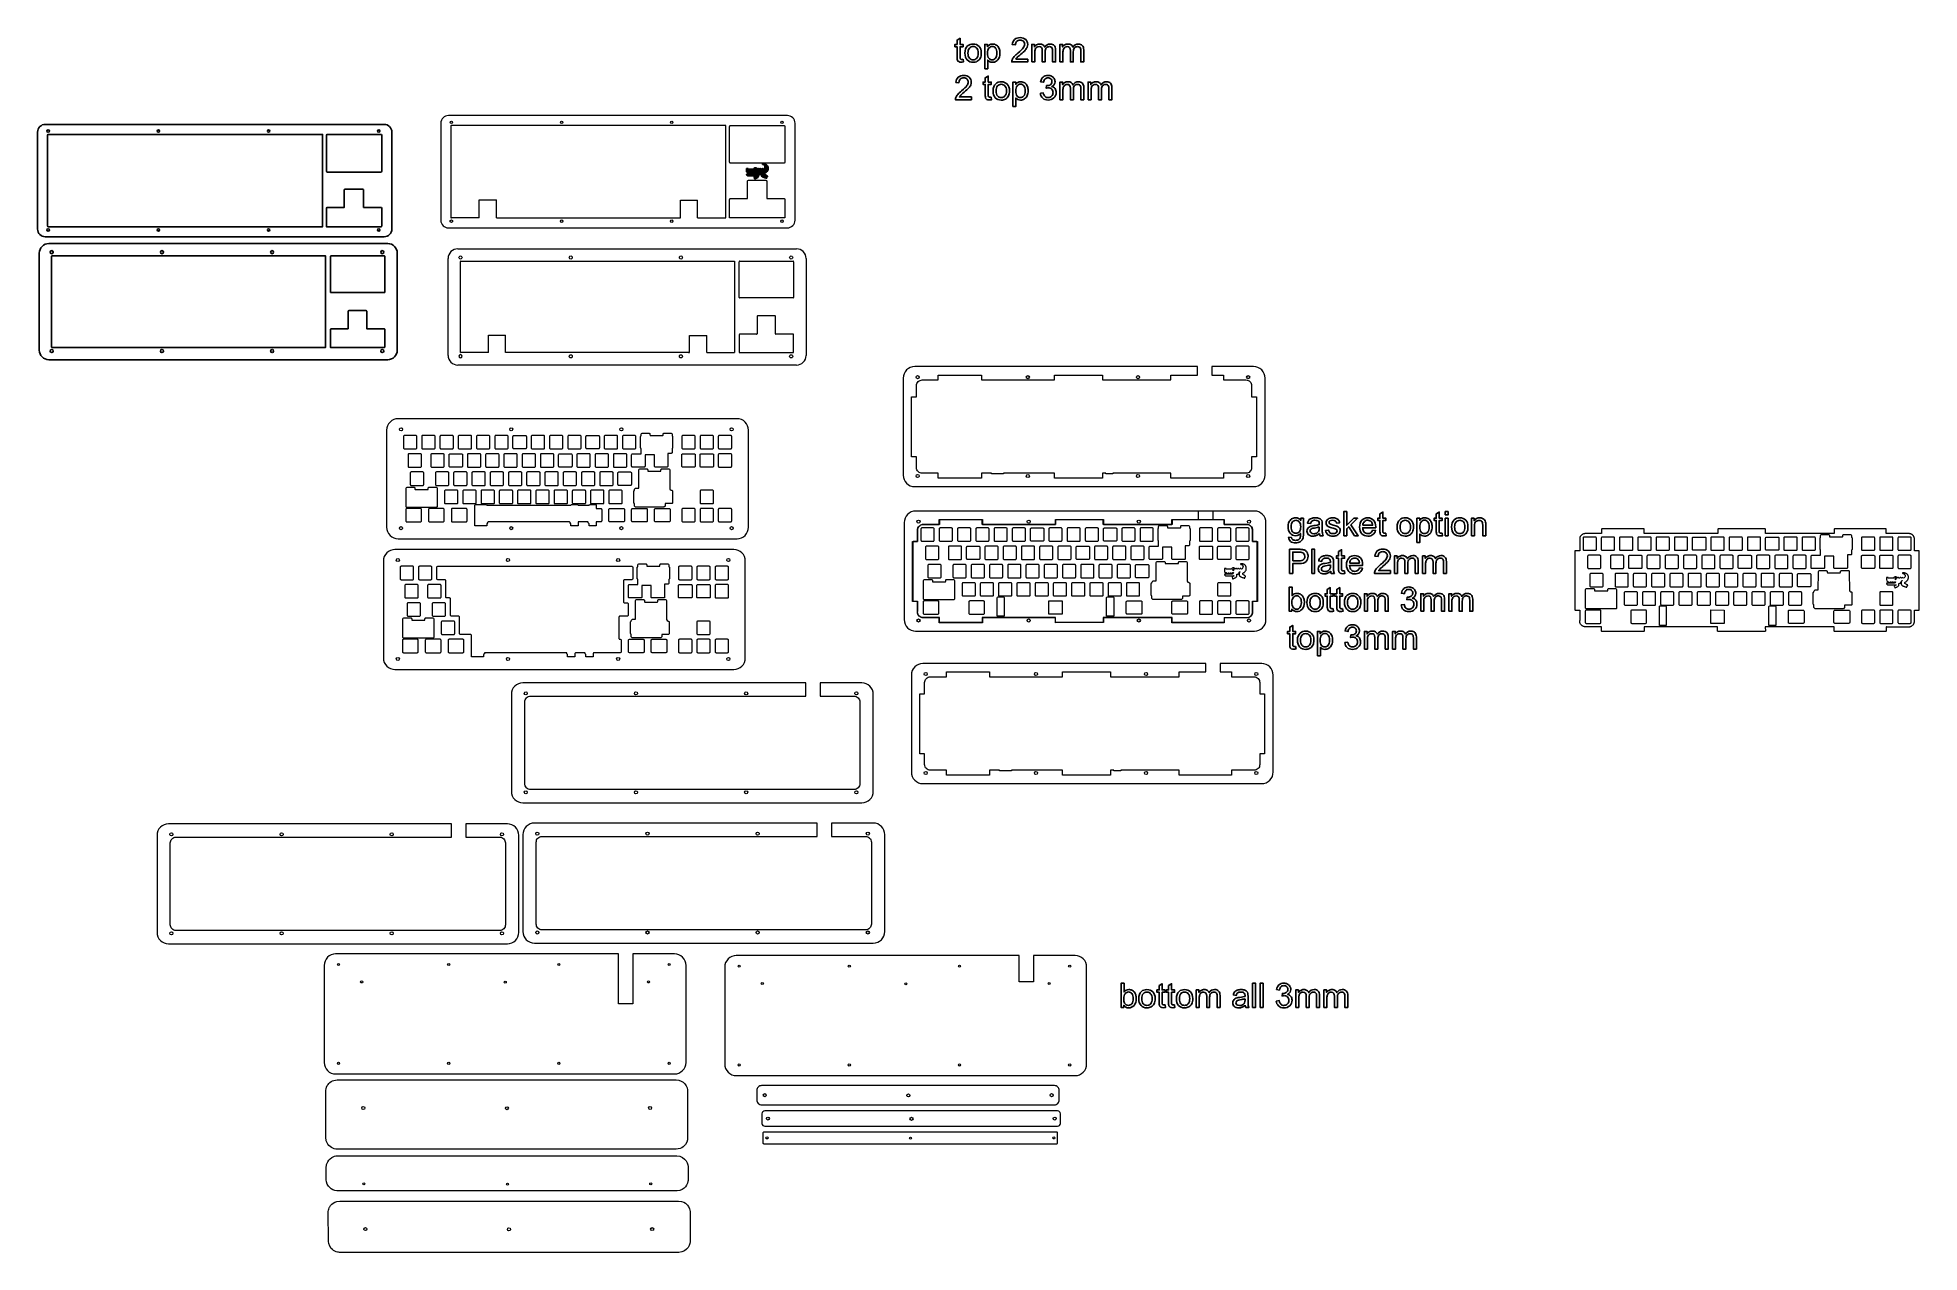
# Model space of a CAD drawing. Header units: centimetres. Extents: x -117 to 79, y -57 to 69.
import ezdxf

# ---------------------------------------------------------------- set-up
doc = ezdxf.new("R2010")
doc.units = ezdxf.units.CM
doc.header["$MEASUREMENT"] = 0
doc.layers.add('Layer 1', color=7, linetype='Continuous')

msp = doc.modelspace()

# ---------------------------------------------------------------- hatches: boundary and pattern name
at = {"layer": 'Layer 1', "true_color": 0x1515e8}
h = msp.add_hatch(color=5, dxfattribs=at)
edge = h.paths.add_edge_path()
edge.add_spline(control_points=[(-41.51987, 56.29498), (-41.49169, 56.29329), (-41.46285, 56.2885), (-41.43733, 56.28394), (-41.40949, 56.27895), (-41.38655, 56.26938), (-41.35994, 56.26438), (-41.35574, 56.26002), (-41.30523, 56.24111), (-41.29004, 56.23155), (-41.26642, 56.21668), (-41.24907, 56.20432), (-41.22769, 56.19132), (-41.21432, 56.17539), (-41.19754, 56.16583), (-41.17683, 56.1404), (-41.17683, 56.1404), (-41.16213, 56.12474), (-41.16213, 56.12474), (-41.14812, 56.10228), (-41.13546, 56.08484), (-41.12013, 56.0594), (-41.10639, 56.0366), (-41.09779, 56.01246), (-41.08889, 55.98399), (-41.08889, 55.98399), (-41.07219, 55.9194), (-41.07219, 55.9194), (-41.06631, 55.81591), (-41.06503, 55.76523), (-41.08867, 55.66855), (-41.09686, 55.65336), (-41.10293, 55.62594), (-41.11036, 55.60971), (-41.11788, 55.59326), (-41.13031, 55.57026), (-41.13801, 55.55773), (-41.15961, 55.52259), (-41.20221, 55.47131), (-41.20599, 55.46319), (-41.20599, 55.46319), (-41.25122, 55.42626), (-41.25122, 55.42626), (-41.26614, 55.41411), (-41.28367, 55.40113), (-41.2947, 55.39077), (-41.31281, 55.38115), (-41.3291, 55.36873), (-41.34714, 55.35804), (-41.43425, 55.3064), (-41.42113, 55.33768), (-41.43726, 55.27947), (-41.44388, 55.25558), (-41.45204, 55.23581), (-41.45471, 55.21089), (-41.4376, 55.20287), (-41.42322, 55.19289), (-41.40689, 55.18184), (-41.3993, 55.1767), (-41.39059, 55.17095), (-41.38264, 55.16597), (-41.38264, 55.16597), (-41.35896, 55.15534), (-41.35896, 55.15534), (-41.35896, 55.15534), (-41.29604, 55.11023), (-41.29604, 55.11023), (-41.27237, 55.09667), (-41.25286, 55.07824), (-41.22665, 55.06845), (-41.21557, 55.04683), (-41.13165, 55.03224), (-41.13991, 54.9724), (-41.14921, 54.95932), (-41.14417, 54.95934), (-41.15878, 54.94759), (-41.16525, 54.94239), (-41.176, 54.93552), (-41.18208, 54.9309), (-41.20306, 54.91495), (-41.21879, 54.90752), (-41.22614, 54.88657), (-41.22723, 54.87071), (-41.22633, 54.85358), (-41.22684, 54.83743), (-41.22746, 54.81736), (-41.22904, 54.8088), (-41.2431, 54.80083), (-41.26545, 54.79226), (-41.32599, 54.82381), (-41.35382, 54.82953), (-41.35382, 54.82953), (-41.42654, 54.85497), (-41.42654, 54.85497), (-41.4375, 54.86158), (-41.54347, 54.89802), (-41.55903, 54.90137), (-41.55903, 54.90137), (-41.6176, 54.92161), (-41.6176, 54.92161), (-41.6384, 54.93424), (-41.66879, 54.94447), (-41.68943, 54.95698), (-41.76257, 55.00129), (-41.81098, 55.06155), (-41.82181, 55.15781), (-41.8353, 55.27773), (-41.81344, 55.36781), (-41.74683, 55.45987), (-41.734, 55.4776), (-41.72935, 55.47792), (-41.72276, 55.49296), (-41.77211, 55.46779), (-41.85986, 55.36345), (-41.86422, 55.32438), (-41.87693, 55.31535), (-41.88421, 55.28726), (-41.88816, 55.27312), (-41.88816, 55.27312), (-41.90636, 55.20962), (-41.90636, 55.20962), (-41.90636, 55.20962), (-42.05897, 55.20201), (-42.05897, 55.20201), (-42.05897, 55.16345), (-42.05756, 55.12229), (-42.06053, 55.08542), (-42.06442, 55.0371), (-42.07843, 54.99989), (-42.07823, 54.98943), (-42.07823, 54.98943), (-42.10727, 54.94065), (-42.10727, 54.94065), (-42.13278, 54.89984), (-42.17878, 54.85338), (-42.22491, 54.83536), (-42.24622, 54.82686), (-42.2697, 54.81605), (-42.29301, 54.80656), (-42.39951, 54.7632), (-42.53191, 54.68969), (-42.49976, 54.78247), (-42.46965, 54.86934), (-42.54785, 54.83586), (-42.55137, 54.89114), (-42.55353, 54.92522), (-42.51788, 54.93613), (-42.49446, 54.95016), (-42.49446, 54.95016), (-42.36182, 55.02603), (-42.36182, 55.02603), (-42.35279, 55.03148), (-42.35866, 55.02748), (-42.35353, 55.03183), (-42.34623, 55.03802), (-42.35249, 55.03154), (-42.34628, 55.04), (-42.54167, 55.04449), (-42.74127, 55.03955), (-42.93721, 55.0401), (-43.00468, 55.04029), (-43.16479, 55.03267), (-43.21885, 55.04942), (-43.29026, 55.07154), (-43.34666, 55.14915), (-43.33867, 55.21691), (-43.16042, 55.21691), (-42.98217, 55.21691), (-42.80392, 55.21691), (-42.62061, 55.21691), (-42.43997, 55.17439), (-42.4189, 55.37577), (-42.47916, 55.37577), (-42.47166, 55.38296), (-42.50494, 55.3519), (-42.51458, 55.3429), (-42.51993, 55.33393), (-42.52999, 55.32347), (-42.60941, 55.24087), (-42.61817, 55.29633), (-42.6975, 55.35733), (-42.71118, 55.36784), (-42.69635, 55.36051), (-42.71275, 55.36688), (-42.78491, 55.2851), (-42.80446, 55.24698), (-42.87872, 55.32281), (-42.89098, 55.33533), (-42.91941, 55.3623), (-42.93491, 55.36688), (-42.9419, 55.3538), (-42.99678, 55.29422), (-43.0169, 55.28598), (-43.05726, 55.26944), (-43.09932, 55.32139), (-43.14102, 55.3584), (-43.18132, 55.39418), (-43.1807, 55.36753), (-43.23428, 55.38513), (-43.34337, 55.42097), (-43.34213, 55.52154), (-43.34115, 55.60188), (-43.33828, 55.83801), (-43.36315, 55.82305), (-43.23933, 55.82358), (-43.1612, 55.82391), (-43.16285, 55.81464), (-43.16285, 55.73742), (-43.16285, 55.73742), (-42.61287, 55.73773), (-42.61287, 55.73773), (-42.61287, 55.73773), (-42.59858, 55.77013), (-42.59858, 55.77013), (-42.58679, 55.79599), (-42.56655, 55.82227), (-42.54542, 55.84083), (-42.44931, 55.92527), (-42.28617, 55.90448), (-42.22188, 55.75739), (-42.21146, 55.76619), (-42.20482, 55.77496), (-42.19415, 55.787), (-42.16534, 55.80517), (-42.14916, 55.84923), (-42.09611, 55.80763), (-42.08101, 55.79579), (-42.03128, 55.74507), (-42.01749, 55.73887), (-42.0066, 55.74821), (-41.9741, 55.78082), (-41.96713, 55.79187), (-41.93812, 55.81621), (-41.91816, 55.84247), (-41.87219, 55.80495), (-41.85244, 55.78882), (-41.8215, 55.75556), (-41.79534, 55.73903), (-41.79534, 55.73903), (-41.75153, 55.78458), (-41.75153, 55.78458), (-41.72504, 55.81409), (-41.71179, 55.81743), (-41.70407, 55.82625), (-41.63705, 55.81423), (-41.62853, 55.77688), (-41.58652, 55.74872), (-41.53541, 55.7571), (-41.47602, 55.8087), (-41.45363, 55.84248), (-41.41715, 55.89752), (-41.4035, 55.93517), (-41.40927, 56.01956), (-41.41668, 56.05752), (-41.42062, 56.07567), (-41.43751, 56.10608), (-41.44764, 56.12434), (-41.46757, 56.15344), (-41.48288, 56.1674), (-41.51579, 56.1974), (-41.57219, 56.22464), (-41.6265, 56.24169), (-41.63786, 56.24613), (-41.67068, 56.25713), (-41.67822, 56.26565), (-41.69596, 56.28565), (-41.68171, 56.30785), (-41.65786, 56.30997), (-41.63937, 56.3116), (-41.54129, 56.29881), (-41.51987, 56.29498)], knot_values=[0, 0, 0, 0, 0.011111111, 0.011111111, 0.011111111, 0.022222222, 0.022222222, 0.022222222, 0.033333333, 0.033333333, 0.033333333, 0.044444444, 0.044444444, 0.044444444, 0.055555556, 0.055555556, 0.055555556, 0.066666667, 0.066666667, 0.066666667, 0.077777778, 0.077777778, 0.077777778, 0.088888889, 0.088888889, 0.088888889, 0.1, 0.1, 0.1, 0.111111111, 0.111111111, 0.111111111, 0.122222222, 0.122222222, 0.122222222, 0.133333333, 0.133333333, 0.133333333, 0.144444444, 0.144444444, 0.144444444, 0.155555556, 0.155555556, 0.155555556, 0.166666667, 0.166666667, 0.166666667, 0.177777778, 0.177777778, 0.177777778, 0.188888889, 0.188888889, 0.188888889, 0.2, 0.2, 0.2, 0.211111111, 0.211111111, 0.211111111, 0.222222222, 0.222222222, 0.222222222, 0.233333333, 0.233333333, 0.233333333, 0.244444444, 0.244444444, 0.244444444, 0.255555556, 0.255555556, 0.255555556, 0.266666667, 0.266666667, 0.266666667, 0.277777778, 0.277777778, 0.277777778, 0.288888889, 0.288888889, 0.288888889, 0.3, 0.3, 0.3, 0.311111111, 0.311111111, 0.311111111, 0.322222222, 0.322222222, 0.322222222, 0.333333333, 0.333333333, 0.333333333, 0.344444444, 0.344444444, 0.344444444, 0.355555556, 0.355555556, 0.355555556, 0.366666667, 0.366666667, 0.366666667, 0.377777778, 0.377777778, 0.377777778, 0.388888889, 0.388888889, 0.388888889, 0.4, 0.4, 0.4, 0.411111111, 0.411111111, 0.411111111, 0.422222222, 0.422222222, 0.422222222, 0.433333333, 0.433333333, 0.433333333, 0.444444444, 0.444444444, 0.444444444, 0.455555556, 0.455555556, 0.455555556, 0.466666667, 0.466666667, 0.466666667, 0.477777778, 0.477777778, 0.477777778, 0.488888889, 0.488888889, 0.488888889, 0.5, 0.5, 0.5, 0.511111111, 0.511111111, 0.511111111, 0.522222222, 0.522222222, 0.522222222, 0.533333333, 0.533333333, 0.533333333, 0.544444444, 0.544444444, 0.544444444, 0.555555556, 0.555555556, 0.555555556, 0.566666667, 0.566666667, 0.566666667, 0.577777778, 0.577777778, 0.577777778, 0.588888889, 0.588888889, 0.588888889, 0.6, 0.6, 0.6, 0.611111111, 0.611111111, 0.611111111, 0.622222222, 0.622222222, 0.622222222, 0.633333333, 0.633333333, 0.633333333, 0.644444444, 0.644444444, 0.644444444, 0.655555556, 0.655555556, 0.655555556, 0.666666667, 0.666666667, 0.666666667, 0.677777778, 0.677777778, 0.677777778, 0.688888889, 0.688888889, 0.688888889, 0.7, 0.7, 0.7, 0.711111111, 0.711111111, 0.711111111, 0.722222222, 0.722222222, 0.722222222, 0.733333333, 0.733333333, 0.733333333, 0.744444444, 0.744444444, 0.744444444, 0.755555556, 0.755555556, 0.755555556, 0.766666667, 0.766666667, 0.766666667, 0.777777778, 0.777777778, 0.777777778, 0.788888889, 0.788888889, 0.788888889, 0.8, 0.8, 0.8, 0.811111111, 0.811111111, 0.811111111, 0.822222222, 0.822222222, 0.822222222, 0.833333333, 0.833333333, 0.833333333, 0.844444444, 0.844444444, 0.844444444, 0.855555556, 0.855555556, 0.855555556, 0.866666667, 0.866666667, 0.866666667, 0.877777778, 0.877777778, 0.877777778, 0.888888889, 0.888888889, 0.888888889, 0.9, 0.9, 0.9, 0.911111111, 0.911111111, 0.911111111, 0.922222222, 0.922222222, 0.922222222, 0.933333333, 0.933333333, 0.933333333, 0.944444444, 0.944444444, 0.944444444, 0.955555556, 0.955555556, 0.955555556, 0.966666667, 0.966666667, 0.966666667, 0.977777778, 0.977777778, 0.977777778, 0.988888889, 0.988888889, 0.988888889, 1, 1, 1, 1], degree=3, periodic=1)
at = {"layer": 'Layer 1', "true_color": 0xffffff}
h = msp.add_hatch(color=7, dxfattribs=at)
edge = h.paths.add_edge_path()
edge.add_spline(control_points=[(-42.33295, 55.69075), (-42.33295, 55.63861), (-42.36719, 55.60545), (-42.41291, 55.60573), (-42.51837, 55.60636), (-42.52272, 55.76628), (-42.40849, 55.76628), (-42.3699, 55.76628), (-42.33295, 55.7316), (-42.33295, 55.69075)], knot_values=[0, 0, 0, 0, 0.333333333, 0.333333333, 0.333333333, 0.666666667, 0.666666667, 0.666666667, 1, 1, 1, 1], degree=3, periodic=1)
at = {"layer": 'Layer 1', "true_color": 0x000000}
h = msp.add_hatch(color=18, dxfattribs=at)
edge = h.paths.add_edge_path()
edge.add_spline(control_points=[(-48.43886, 50.65396), (-48.43886, 50.65451), (-48.43931, 50.65496), (-48.43986, 50.65496), (-48.44042, 50.65496), (-48.44086, 50.65451), (-48.44086, 50.65396), (-48.44086, 50.6534), (-48.44042, 50.65296), (-48.43986, 50.65296), (-48.43931, 50.65296), (-48.43886, 50.6534), (-48.43886, 50.65396)], knot_values=[0, 0, 0, 0, 0.25, 0.25, 0.25, 0.5, 0.5, 0.5, 0.75, 0.75, 0.75, 1, 1, 1, 1], degree=3, periodic=1)

# ---------------------------------------------------------------- linework, layer by layer
at = {"layer": 'Layer 1', "color": 250}
for points, knots in [([(-20.73911, 67.21217), (-20.73911, 67.21217), (-20.69678, 66.93818), (-20.69678, 66.93818), (-20.7838, 66.91995), (-20.86199, 66.91055), (-20.9302, 66.91055), (-21.0425, 66.91055), (-21.12952, 66.92818), (-21.19184, 66.96405), (-21.25358, 66.99992), (-21.29709, 67.04637), (-21.32237, 67.10457), (-21.34765, 67.16278), (-21.36, 67.28508), (-21.36, 67.47146), (-21.36, 67.47146), (-21.36, 68.52627), (-21.36, 68.52627), (-21.36, 68.52627), (-21.58931, 68.52627), (-21.58931, 68.52627), (-21.58931, 68.52627), (-21.58931, 68.76616), (-21.58931, 68.76616), (-21.58931, 68.76616), (-21.36, 68.76616), (-21.36, 68.76616), (-21.36, 68.76616), (-21.36, 69.21889), (-21.36, 69.21889), (-21.36, 69.21889), (-21.04956, 69.40527), (-21.04956, 69.40527), (-21.04956, 69.40527), (-21.04956, 68.76616), (-21.04956, 68.76616), (-21.04956, 68.76616), (-20.73911, 68.76616), (-20.73911, 68.76616), (-20.73911, 68.76616), (-20.73911, 68.52627), (-20.73911, 68.52627), (-20.73911, 68.52627), (-21.04956, 68.52627), (-21.04956, 68.52627), (-21.04956, 68.52627), (-21.04956, 67.45382), (-21.04956, 67.45382), (-21.04956, 67.36504), (-21.04426, 67.30801), (-21.03309, 67.28273), (-21.02251, 67.25744), (-21.00487, 67.23745), (-20.98018, 67.22217), (-20.95548, 67.20747), (-20.9202, 67.19982), (-20.87434, 67.19982), (-20.84024, 67.19982), (-20.79497, 67.20394), (-20.73911, 67.21217)], [0, 0, 0, 0, 0.05, 0.05, 0.05, 0.1, 0.1, 0.1, 0.15, 0.15, 0.15, 0.2, 0.2, 0.2, 0.25, 0.25, 0.25, 0.3, 0.3, 0.3, 0.35, 0.35, 0.35, 0.4, 0.4, 0.4, 0.45, 0.45, 0.45, 0.5, 0.5, 0.5, 0.55, 0.55, 0.55, 0.6, 0.6, 0.6, 0.65, 0.65, 0.65, 0.7, 0.7, 0.7, 0.75, 0.75, 0.75, 0.8, 0.8, 0.8, 0.85, 0.85, 0.85, 0.9, 0.9, 0.9, 0.95, 0.95, 0.95, 1, 1, 1, 1]), ([(-20.5492, 67.8507), (-20.5492, 68.18878), (-20.45513, 68.43925), (-20.26639, 68.60212), (-20.10941, 68.73735), (-19.91714, 68.80496), (-19.69078, 68.80496), (-19.43972, 68.80496), (-19.23393, 68.72265), (-19.074, 68.55802), (-18.91467, 68.39398), (-18.8347, 68.16644), (-18.8347, 67.87657), (-18.8347, 67.64138), (-18.86998, 67.45676), (-18.94054, 67.32212), (-19.01109, 67.18748), (-19.11398, 67.08282), (-19.24922, 67.00815), (-19.38386, 66.93348), (-19.53144, 66.89643), (-19.69078, 66.89643), (-19.94713, 66.89643), (-20.15409, 66.97816), (-20.31225, 67.1422), (-20.47042, 67.30624), (-20.5492, 67.54261), (-20.5492, 67.8507)], [0, 0, 0, 0, 0.111111111, 0.111111111, 0.111111111, 0.222222222, 0.222222222, 0.222222222, 0.333333333, 0.333333333, 0.333333333, 0.444444444, 0.444444444, 0.444444444, 0.555555556, 0.555555556, 0.555555556, 0.666666667, 0.666666667, 0.666666667, 0.777777778, 0.777777778, 0.777777778, 0.888888889, 0.888888889, 0.888888889, 1, 1, 1, 1]), ([(-18.47076, 66.23321), (-18.47076, 66.23321), (-18.47076, 68.76616), (-18.47076, 68.76616), (-18.47076, 68.76616), (-18.18853, 68.76616), (-18.18853, 68.76616), (-18.18853, 68.76616), (-18.18853, 68.52568), (-18.18853, 68.52568), (-18.12209, 68.61858), (-18.04683, 68.68855), (-17.96276, 68.735), (-17.87927, 68.78144), (-17.77755, 68.80496), (-17.65819, 68.80496), (-17.50179, 68.80496), (-17.36421, 68.76498), (-17.24485, 68.68443), (-17.1255, 68.60447), (-17.03554, 68.49099), (-16.97439, 68.34518), (-16.91383, 68.19877), (-16.88326, 68.03885), (-16.88326, 67.86422), (-16.88326, 67.67784), (-16.91677, 67.50968), (-16.9838, 67.35975), (-17.05083, 67.21041), (-17.14843, 67.09575), (-17.2766, 67.01579), (-17.40419, 66.93642), (-17.53883, 66.89643), (-17.67995, 66.89643), (-17.78343, 66.89643), (-17.87633, 66.91819), (-17.95805, 66.9617), (-18.04037, 67.00521), (-18.1074, 67.05989), (-18.16031, 67.12633), (-18.16031, 67.12633), (-18.16031, 66.23321), (-18.16031, 66.23321), (-18.16031, 66.23321), (-18.47076, 66.23321), (-18.47076, 66.23321)], [0, 0, 0, 0, 0.066666667, 0.066666667, 0.066666667, 0.133333333, 0.133333333, 0.133333333, 0.2, 0.2, 0.2, 0.266666667, 0.266666667, 0.266666667, 0.333333333, 0.333333333, 0.333333333, 0.4, 0.4, 0.4, 0.466666667, 0.466666667, 0.466666667, 0.533333333, 0.533333333, 0.533333333, 0.6, 0.6, 0.6, 0.666666667, 0.666666667, 0.666666667, 0.733333333, 0.733333333, 0.733333333, 0.8, 0.8, 0.8, 0.866666667, 0.866666667, 0.866666667, 0.933333333, 0.933333333, 0.933333333, 1, 1, 1, 1]), ([(-13.98696, 67.23157), (-13.98696, 67.23157), (-13.98696, 66.93524), (-13.98696, 66.93524), (-13.98696, 66.93524), (-15.65912, 66.93524), (-15.65912, 66.93524), (-15.66148, 67.00991), (-15.64913, 67.08164), (-15.62267, 67.15102), (-15.57975, 67.2645), (-15.51096, 67.3768), (-15.4163, 67.48675), (-15.32163, 67.5967), (-15.1864, 67.7237), (-15.0106, 67.86775), (-14.7372, 68.09294), (-14.5514, 68.27109), (-14.45439, 68.4028), (-14.35679, 68.5345), (-14.30798, 68.65915), (-14.30798, 68.77674), (-14.30798, 68.89963), (-14.35208, 69.00311), (-14.44028, 69.08777), (-14.52847, 69.17185), (-14.64371, 69.21419), (-14.78541, 69.21419), (-14.93534, 69.21419), (-15.05529, 69.1695), (-15.14524, 69.08013), (-15.2352, 68.99135), (-15.28048, 68.86788), (-15.28165, 68.70971), (-15.28165, 68.70971), (-15.59915, 68.74146), (-15.59915, 68.74146), (-15.5774, 68.979), (-15.49508, 69.16009), (-15.3528, 69.28474), (-15.20992, 69.40939), (-15.01883, 69.47171), (-14.77836, 69.47171), (-14.53611, 69.47171), (-14.34385, 69.40469), (-14.20274, 69.27004), (-14.06104, 69.1354), (-13.99048, 68.96842), (-13.99048, 68.76969), (-13.99048, 68.66856), (-14.01106, 68.56919), (-14.05281, 68.47159), (-14.09397, 68.3734), (-14.16276, 68.2705), (-14.2586, 68.16232), (-14.35502, 68.05472), (-14.51436, 67.90597), (-14.73661, 67.71782), (-14.92299, 67.56142), (-15.04294, 67.45559), (-15.09586, 67.39973), (-15.14877, 67.34387), (-15.19228, 67.28802), (-15.22697, 67.23157), (-15.22697, 67.23157), (-13.98696, 67.23157), (-13.98696, 67.23157)], [0, 0, 0, 0, 0.045454545, 0.045454545, 0.045454545, 0.090909091, 0.090909091, 0.090909091, 0.136363636, 0.136363636, 0.136363636, 0.181818182, 0.181818182, 0.181818182, 0.227272727, 0.227272727, 0.227272727, 0.272727273, 0.272727273, 0.272727273, 0.318181818, 0.318181818, 0.318181818, 0.363636364, 0.363636364, 0.363636364, 0.409090909, 0.409090909, 0.409090909, 0.454545455, 0.454545455, 0.454545455, 0.5, 0.5, 0.5, 0.545454545, 0.545454545, 0.545454545, 0.590909091, 0.590909091, 0.590909091, 0.636363636, 0.636363636, 0.636363636, 0.681818182, 0.681818182, 0.681818182, 0.727272727, 0.727272727, 0.727272727, 0.772727273, 0.772727273, 0.772727273, 0.818181818, 0.818181818, 0.818181818, 0.863636364, 0.863636364, 0.863636364, 0.909090909, 0.909090909, 0.909090909, 0.954545455, 0.954545455, 0.954545455, 1, 1, 1, 1]), ([(-13.56657, 66.93524), (-13.56657, 66.93524), (-13.56657, 68.76616), (-13.56657, 68.76616), (-13.56657, 68.76616), (-13.28787, 68.76616), (-13.28787, 68.76616), (-13.28787, 68.76616), (-13.28787, 68.50745), (-13.28787, 68.50745), (-13.23084, 68.59682), (-13.1544, 68.66914), (-13.05915, 68.72324), (-12.9639, 68.77792), (-12.85572, 68.80496), (-12.73401, 68.80496), (-12.59878, 68.80496), (-12.48765, 68.77674), (-12.40122, 68.72088), (-12.31479, 68.66444), (-12.25364, 68.58624), (-12.21837, 68.48511), (-12.07255, 68.69854), (-11.88382, 68.80496), (-11.65098, 68.80496), (-11.46871, 68.80496), (-11.32819, 68.75499), (-11.23059, 68.65444), (-11.1324, 68.5539), (-11.08301, 68.39927), (-11.08301, 68.19054), (-11.08301, 68.19054), (-11.08301, 66.93524), (-11.08301, 66.93524), (-11.08301, 66.93524), (-11.39345, 66.93524), (-11.39345, 66.93524), (-11.39345, 66.93524), (-11.39345, 68.08765), (-11.39345, 68.08765), (-11.39345, 68.21112), (-11.40404, 68.30049), (-11.42403, 68.35517), (-11.44402, 68.40985), (-11.48047, 68.45336), (-11.53398, 68.48688), (-11.58689, 68.52039), (-11.64922, 68.53685), (-11.72036, 68.53685), (-11.84971, 68.53685), (-11.95672, 68.49393), (-12.04198, 68.40868), (-12.12723, 68.32283), (-12.16957, 68.18584), (-12.16957, 67.99769), (-12.16957, 67.99769), (-12.16957, 66.93524), (-12.16957, 66.93524), (-12.16957, 66.93524), (-12.48001, 66.93524), (-12.48001, 66.93524), (-12.48001, 66.93524), (-12.48001, 68.12351), (-12.48001, 68.12351), (-12.48001, 68.2611), (-12.50529, 68.36458), (-12.55586, 68.43337), (-12.60642, 68.50216), (-12.68933, 68.53685), (-12.80398, 68.53685), (-12.891, 68.53685), (-12.97155, 68.51392), (-13.04563, 68.46806), (-13.11971, 68.4222), (-13.17322, 68.35517), (-13.20673, 68.26639), (-13.23966, 68.17819), (-13.25612, 68.05061), (-13.25612, 67.88421), (-13.25612, 67.88421), (-13.25612, 66.93524), (-13.25612, 66.93524), (-13.25612, 66.93524), (-13.56657, 66.93524), (-13.56657, 66.93524)], [0, 0, 0, 0, 0.035714286, 0.035714286, 0.035714286, 0.071428571, 0.071428571, 0.071428571, 0.107142857, 0.107142857, 0.107142857, 0.142857143, 0.142857143, 0.142857143, 0.178571429, 0.178571429, 0.178571429, 0.214285714, 0.214285714, 0.214285714, 0.25, 0.25, 0.25, 0.285714286, 0.285714286, 0.285714286, 0.321428571, 0.321428571, 0.321428571, 0.357142857, 0.357142857, 0.357142857, 0.392857143, 0.392857143, 0.392857143, 0.428571429, 0.428571429, 0.428571429, 0.464285714, 0.464285714, 0.464285714, 0.5, 0.5, 0.5, 0.535714286, 0.535714286, 0.535714286, 0.571428571, 0.571428571, 0.571428571, 0.607142857, 0.607142857, 0.607142857, 0.642857143, 0.642857143, 0.642857143, 0.678571429, 0.678571429, 0.678571429, 0.714285714, 0.714285714, 0.714285714, 0.75, 0.75, 0.75, 0.785714286, 0.785714286, 0.785714286, 0.821428571, 0.821428571, 0.821428571, 0.857142857, 0.857142857, 0.857142857, 0.892857143, 0.892857143, 0.892857143, 0.928571429, 0.928571429, 0.928571429, 0.964285714, 0.964285714, 0.964285714, 1, 1, 1, 1]), ([(-10.62793, 66.93524), (-10.62793, 66.93524), (-10.62793, 68.76616), (-10.62793, 68.76616), (-10.62793, 68.76616), (-10.34923, 68.76616), (-10.34923, 68.76616), (-10.34923, 68.76616), (-10.34923, 68.50745), (-10.34923, 68.50745), (-10.2922, 68.59682), (-10.21576, 68.66914), (-10.12051, 68.72324), (-10.02526, 68.77792), (-9.91708, 68.80496), (-9.79537, 68.80496), (-9.66014, 68.80496), (-9.54901, 68.77674), (-9.46258, 68.72088), (-9.37615, 68.66444), (-9.315, 68.58624), (-9.27973, 68.48511), (-9.13391, 68.69854), (-8.94518, 68.80496), (-8.71234, 68.80496), (-8.53007, 68.80496), (-8.38955, 68.75499), (-8.29195, 68.65444), (-8.19376, 68.5539), (-8.14437, 68.39927), (-8.14437, 68.19054), (-8.14437, 68.19054), (-8.14437, 66.93524), (-8.14437, 66.93524), (-8.14437, 66.93524), (-8.45481, 66.93524), (-8.45481, 66.93524), (-8.45481, 66.93524), (-8.45481, 68.08765), (-8.45481, 68.08765), (-8.45481, 68.21112), (-8.4654, 68.30049), (-8.48539, 68.35517), (-8.50538, 68.40985), (-8.54183, 68.45336), (-8.59534, 68.48688), (-8.64825, 68.52039), (-8.71058, 68.53685), (-8.78172, 68.53685), (-8.91107, 68.53685), (-9.01808, 68.49393), (-9.10334, 68.40868), (-9.18859, 68.32283), (-9.23093, 68.18584), (-9.23093, 67.99769), (-9.23093, 67.99769), (-9.23093, 66.93524), (-9.23093, 66.93524), (-9.23093, 66.93524), (-9.54137, 66.93524), (-9.54137, 66.93524), (-9.54137, 66.93524), (-9.54137, 68.12351), (-9.54137, 68.12351), (-9.54137, 68.2611), (-9.56665, 68.36458), (-9.61722, 68.43337), (-9.66778, 68.50216), (-9.75069, 68.53685), (-9.86534, 68.53685), (-9.95236, 68.53685), (-10.03291, 68.51392), (-10.10699, 68.46806), (-10.18107, 68.4222), (-10.23458, 68.35517), (-10.26809, 68.26639), (-10.30102, 68.17819), (-10.31748, 68.05061), (-10.31748, 67.88421), (-10.31748, 67.88421), (-10.31748, 66.93524), (-10.31748, 66.93524), (-10.31748, 66.93524), (-10.62793, 66.93524), (-10.62793, 66.93524)], [0, 0, 0, 0, 0.035714286, 0.035714286, 0.035714286, 0.071428571, 0.071428571, 0.071428571, 0.107142857, 0.107142857, 0.107142857, 0.142857143, 0.142857143, 0.142857143, 0.178571429, 0.178571429, 0.178571429, 0.214285714, 0.214285714, 0.214285714, 0.25, 0.25, 0.25, 0.285714286, 0.285714286, 0.285714286, 0.321428571, 0.321428571, 0.321428571, 0.357142857, 0.357142857, 0.357142857, 0.392857143, 0.392857143, 0.392857143, 0.428571429, 0.428571429, 0.428571429, 0.464285714, 0.464285714, 0.464285714, 0.5, 0.5, 0.5, 0.535714286, 0.535714286, 0.535714286, 0.571428571, 0.571428571, 0.571428571, 0.607142857, 0.607142857, 0.607142857, 0.642857143, 0.642857143, 0.642857143, 0.678571429, 0.678571429, 0.678571429, 0.714285714, 0.714285714, 0.714285714, 0.75, 0.75, 0.75, 0.785714286, 0.785714286, 0.785714286, 0.821428571, 0.821428571, 0.821428571, 0.857142857, 0.857142857, 0.857142857, 0.892857143, 0.892857143, 0.892857143, 0.928571429, 0.928571429, 0.928571429, 0.964285714, 0.964285714, 0.964285714, 1, 1, 1, 1]), ([(-20.2317, 67.85011), (-20.2317, 67.6161), (-20.18055, 67.44089), (-20.07824, 67.32506), (-19.97535, 67.20864), (-19.84659, 67.15043), (-19.69078, 67.15043), (-19.53673, 67.15043), (-19.40855, 67.20864), (-19.30566, 67.32565), (-19.20336, 67.44265), (-19.1522, 67.62081), (-19.1522, 67.86011), (-19.1522, 68.08588), (-19.20394, 68.25698), (-19.30684, 68.37281), (-19.40973, 68.48923), (-19.53791, 68.54744), (-19.69078, 68.54744), (-19.84659, 68.54744), (-19.97535, 68.48982), (-20.07824, 68.37399), (-20.18055, 68.25816), (-20.2317, 68.08353), (-20.2317, 67.85011)], [0, 0, 0, 0, 0.125, 0.125, 0.125, 0.25, 0.25, 0.25, 0.375, 0.375, 0.375, 0.5, 0.5, 0.5, 0.625, 0.625, 0.625, 0.75, 0.75, 0.75, 0.875, 0.875, 0.875, 1, 1, 1, 1]), ([(-18.18853, 67.83953), (-18.18853, 67.60493), (-18.14091, 67.43148), (-18.04625, 67.31918), (-17.951, 67.20688), (-17.83576, 67.15043), (-17.70052, 67.15043), (-17.56294, 67.15043), (-17.44535, 67.20864), (-17.34775, 67.32506), (-17.24956, 67.44148), (-17.20076, 67.62139), (-17.20076, 67.8654), (-17.20076, 68.09823), (-17.24838, 68.27227), (-17.34422, 68.3881), (-17.44006, 68.50393), (-17.55412, 68.56155), (-17.687, 68.56155), (-17.81871, 68.56155), (-17.93512, 68.49981), (-18.03625, 68.37693), (-18.13797, 68.25345), (-18.18853, 68.07471), (-18.18853, 67.83953)], [0, 0, 0, 0, 0.125, 0.125, 0.125, 0.25, 0.25, 0.25, 0.375, 0.375, 0.375, 0.5, 0.5, 0.5, 0.625, 0.625, 0.625, 0.75, 0.75, 0.75, 0.875, 0.875, 0.875, 1, 1, 1, 1]), ([(-19.87128, 63.29045), (-19.87128, 63.29045), (-19.87128, 62.99412), (-19.87128, 62.99412), (-19.87128, 62.99412), (-21.54344, 62.99412), (-21.54344, 62.99412), (-21.5458, 63.06879), (-21.53345, 63.14052), (-21.50699, 63.2099), (-21.46407, 63.32338), (-21.39528, 63.43568), (-21.30062, 63.54563), (-21.20595, 63.65558), (-21.07072, 63.78258), (-20.89492, 63.92663), (-20.62152, 64.15182), (-20.43572, 64.32997), (-20.33871, 64.46168), (-20.24111, 64.59338), (-20.1923, 64.71803), (-20.1923, 64.83562), (-20.1923, 64.95851), (-20.2364, 65.06199), (-20.3246, 65.14665), (-20.41279, 65.23073), (-20.52803, 65.27307), (-20.66973, 65.27307), (-20.81966, 65.27307), (-20.93961, 65.22838), (-21.02956, 65.13901), (-21.11952, 65.05023), (-21.1648, 64.92676), (-21.16597, 64.76859), (-21.16597, 64.76859), (-21.48347, 64.80034), (-21.48347, 64.80034), (-21.46172, 65.03788), (-21.3794, 65.21897), (-21.23712, 65.34362), (-21.09424, 65.46827), (-20.90315, 65.53059), (-20.66268, 65.53059), (-20.42043, 65.53059), (-20.22817, 65.46357), (-20.08706, 65.32892), (-19.94536, 65.19428), (-19.8748, 65.0273), (-19.8748, 64.82857), (-19.8748, 64.72744), (-19.89538, 64.62807), (-19.93713, 64.53047), (-19.97829, 64.43228), (-20.04708, 64.32938), (-20.14292, 64.2212), (-20.23934, 64.1136), (-20.39868, 63.96485), (-20.62093, 63.7767), (-20.80731, 63.6203), (-20.92726, 63.51447), (-20.98018, 63.45861), (-21.03309, 63.40275), (-21.0766, 63.3469), (-21.11129, 63.29045), (-21.11129, 63.29045), (-19.87128, 63.29045), (-19.87128, 63.29045)], [0, 0, 0, 0, 0.045454545, 0.045454545, 0.045454545, 0.090909091, 0.090909091, 0.090909091, 0.136363636, 0.136363636, 0.136363636, 0.181818182, 0.181818182, 0.181818182, 0.227272727, 0.227272727, 0.227272727, 0.272727273, 0.272727273, 0.272727273, 0.318181818, 0.318181818, 0.318181818, 0.363636364, 0.363636364, 0.363636364, 0.409090909, 0.409090909, 0.409090909, 0.454545455, 0.454545455, 0.454545455, 0.5, 0.5, 0.5, 0.545454545, 0.545454545, 0.545454545, 0.590909091, 0.590909091, 0.590909091, 0.636363636, 0.636363636, 0.636363636, 0.681818182, 0.681818182, 0.681818182, 0.727272727, 0.727272727, 0.727272727, 0.772727273, 0.772727273, 0.772727273, 0.818181818, 0.818181818, 0.818181818, 0.863636364, 0.863636364, 0.863636364, 0.909090909, 0.909090909, 0.909090909, 0.954545455, 0.954545455, 0.954545455, 1, 1, 1, 1]), ([(-17.79695, 63.27105), (-17.79695, 63.27105), (-17.75462, 62.99706), (-17.75462, 62.99706), (-17.84164, 62.97883), (-17.91983, 62.96943), (-17.98804, 62.96943), (-18.10034, 62.96943), (-18.18736, 62.98706), (-18.24968, 63.02293), (-18.31142, 63.0588), (-18.35493, 63.10525), (-18.38021, 63.16345), (-18.40549, 63.22166), (-18.41784, 63.34396), (-18.41784, 63.53034), (-18.41784, 63.53034), (-18.41784, 64.58515), (-18.41784, 64.58515), (-18.41784, 64.58515), (-18.64715, 64.58515), (-18.64715, 64.58515), (-18.64715, 64.58515), (-18.64715, 64.82504), (-18.64715, 64.82504), (-18.64715, 64.82504), (-18.41784, 64.82504), (-18.41784, 64.82504), (-18.41784, 64.82504), (-18.41784, 65.27777), (-18.41784, 65.27777), (-18.41784, 65.27777), (-18.1074, 65.46415), (-18.1074, 65.46415), (-18.1074, 65.46415), (-18.1074, 64.82504), (-18.1074, 64.82504), (-18.1074, 64.82504), (-17.79695, 64.82504), (-17.79695, 64.82504), (-17.79695, 64.82504), (-17.79695, 64.58515), (-17.79695, 64.58515), (-17.79695, 64.58515), (-18.1074, 64.58515), (-18.1074, 64.58515), (-18.1074, 64.58515), (-18.1074, 63.5127), (-18.1074, 63.5127), (-18.1074, 63.42392), (-18.1021, 63.36689), (-18.09093, 63.34161), (-18.08035, 63.31632), (-18.06271, 63.29633), (-18.03802, 63.28105), (-18.01332, 63.26635), (-17.97804, 63.2587), (-17.93218, 63.2587), (-17.89808, 63.2587), (-17.85281, 63.26282), (-17.79695, 63.27105)], [0, 0, 0, 0, 0.05, 0.05, 0.05, 0.1, 0.1, 0.1, 0.15, 0.15, 0.15, 0.2, 0.2, 0.2, 0.25, 0.25, 0.25, 0.3, 0.3, 0.3, 0.35, 0.35, 0.35, 0.4, 0.4, 0.4, 0.45, 0.45, 0.45, 0.5, 0.5, 0.5, 0.55, 0.55, 0.55, 0.6, 0.6, 0.6, 0.65, 0.65, 0.65, 0.7, 0.7, 0.7, 0.75, 0.75, 0.75, 0.8, 0.8, 0.8, 0.85, 0.85, 0.85, 0.9, 0.9, 0.9, 0.95, 0.95, 0.95, 1, 1, 1, 1]), ([(-17.60704, 63.90958), (-17.60704, 64.24766), (-17.51297, 64.49813), (-17.32423, 64.661), (-17.16725, 64.79623), (-16.97498, 64.86384), (-16.74862, 64.86384), (-16.49756, 64.86384), (-16.29177, 64.78153), (-16.13184, 64.6169), (-15.97251, 64.45286), (-15.89254, 64.22532), (-15.89254, 63.93545), (-15.89254, 63.70026), (-15.92782, 63.51564), (-15.99838, 63.381), (-16.06893, 63.24636), (-16.17182, 63.1417), (-16.30706, 63.06703), (-16.4417, 62.99236), (-16.58928, 62.95531), (-16.74862, 62.95531), (-17.00497, 62.95531), (-17.21193, 63.03704), (-17.37009, 63.20108), (-17.52826, 63.36512), (-17.60704, 63.60149), (-17.60704, 63.90958)], [0, 0, 0, 0, 0.111111111, 0.111111111, 0.111111111, 0.222222222, 0.222222222, 0.222222222, 0.333333333, 0.333333333, 0.333333333, 0.444444444, 0.444444444, 0.444444444, 0.555555556, 0.555555556, 0.555555556, 0.666666667, 0.666666667, 0.666666667, 0.777777778, 0.777777778, 0.777777778, 0.888888889, 0.888888889, 0.888888889, 1, 1, 1, 1]), ([(-15.5286, 62.29209), (-15.5286, 62.29209), (-15.5286, 64.82504), (-15.5286, 64.82504), (-15.5286, 64.82504), (-15.24637, 64.82504), (-15.24637, 64.82504), (-15.24637, 64.82504), (-15.24637, 64.58456), (-15.24637, 64.58456), (-15.17993, 64.67746), (-15.10467, 64.74743), (-15.0206, 64.79388), (-14.93711, 64.84032), (-14.83539, 64.86384), (-14.71603, 64.86384), (-14.55963, 64.86384), (-14.42205, 64.82386), (-14.30269, 64.74331), (-14.18334, 64.66335), (-14.09338, 64.54987), (-14.03223, 64.40406), (-13.97167, 64.25765), (-13.9411, 64.09773), (-13.9411, 63.9231), (-13.9411, 63.73672), (-13.97461, 63.56856), (-14.04164, 63.41863), (-14.10867, 63.26929), (-14.20627, 63.15463), (-14.33444, 63.07467), (-14.46203, 62.9953), (-14.59667, 62.95531), (-14.73779, 62.95531), (-14.84127, 62.95531), (-14.93417, 62.97707), (-15.01589, 63.02058), (-15.09821, 63.06409), (-15.16524, 63.11877), (-15.21815, 63.18521), (-15.21815, 63.18521), (-15.21815, 62.29209), (-15.21815, 62.29209), (-15.21815, 62.29209), (-15.5286, 62.29209), (-15.5286, 62.29209)], [0, 0, 0, 0, 0.066666667, 0.066666667, 0.066666667, 0.133333333, 0.133333333, 0.133333333, 0.2, 0.2, 0.2, 0.266666667, 0.266666667, 0.266666667, 0.333333333, 0.333333333, 0.333333333, 0.4, 0.4, 0.4, 0.466666667, 0.466666667, 0.466666667, 0.533333333, 0.533333333, 0.533333333, 0.6, 0.6, 0.6, 0.666666667, 0.666666667, 0.666666667, 0.733333333, 0.733333333, 0.733333333, 0.8, 0.8, 0.8, 0.866666667, 0.866666667, 0.866666667, 0.933333333, 0.933333333, 0.933333333, 1, 1, 1, 1]), ([(-12.6711, 63.6644), (-12.6711, 63.6644), (-12.36066, 63.70673), (-12.36066, 63.70673), (-12.32479, 63.53034), (-12.26482, 63.40334), (-12.17957, 63.32573), (-12.09431, 63.24812), (-11.98965, 63.20931), (-11.86559, 63.20931), (-11.7186, 63.20931), (-11.59454, 63.25988), (-11.49459, 63.36101), (-11.39463, 63.46214), (-11.34466, 63.58738), (-11.34466, 63.73672), (-11.34466, 63.879), (-11.39111, 63.9966), (-11.48459, 64.0895), (-11.57749, 64.18181), (-11.69567, 64.22826), (-11.83972, 64.22826), (-11.89852, 64.22826), (-11.97143, 64.2165), (-12.05903, 64.19357), (-12.05903, 64.19357), (-12.02434, 64.4652), (-12.02434, 64.4652), (-12.00376, 64.46285), (-11.98671, 64.46168), (-11.97437, 64.46168), (-11.84149, 64.46168), (-11.72272, 64.49637), (-11.6163, 64.56516), (-11.51046, 64.63395), (-11.45755, 64.73978), (-11.45755, 64.88266), (-11.45755, 64.99614), (-11.49635, 65.09021), (-11.57338, 65.16488), (-11.6504, 65.23955), (-11.74976, 65.27659), (-11.87147, 65.27659), (-11.99259, 65.27659), (-12.09314, 65.23838), (-12.17369, 65.16194), (-12.25424, 65.08551), (-12.30598, 64.97085), (-12.32891, 64.81798), (-12.32891, 64.81798), (-12.63935, 64.87443), (-12.63935, 64.87443), (-12.60114, 65.08257), (-12.51529, 65.24426), (-12.38065, 65.35891), (-12.24659, 65.47356), (-12.07902, 65.53059), (-11.87912, 65.53059), (-11.74153, 65.53059), (-11.61453, 65.5012), (-11.4987, 65.44181), (-11.38229, 65.38302), (-11.29351, 65.30246), (-11.23236, 65.20075), (-11.17062, 65.09844), (-11.14005, 64.99026), (-11.14005, 64.8756), (-11.14005, 64.76683), (-11.16944, 64.66805), (-11.22765, 64.57868), (-11.28645, 64.48931), (-11.37347, 64.41817), (-11.48812, 64.36525), (-11.33878, 64.33115), (-11.22295, 64.25942), (-11.14005, 64.15064), (-11.05773, 64.04246), (-11.01657, 63.90605), (-11.01657, 63.74319), (-11.01657, 63.5227), (-11.09713, 63.33514), (-11.25764, 63.18168), (-11.41874, 63.02822), (-11.62218, 62.95179), (-11.86795, 62.95179), (-12.08961, 62.95179), (-12.27364, 63.01823), (-12.42004, 63.15052), (-12.56703, 63.28281), (-12.65052, 63.45391), (-12.6711, 63.6644)], [0, 0, 0, 0, 0.033333333, 0.033333333, 0.033333333, 0.066666667, 0.066666667, 0.066666667, 0.1, 0.1, 0.1, 0.133333333, 0.133333333, 0.133333333, 0.166666667, 0.166666667, 0.166666667, 0.2, 0.2, 0.2, 0.233333333, 0.233333333, 0.233333333, 0.266666667, 0.266666667, 0.266666667, 0.3, 0.3, 0.3, 0.333333333, 0.333333333, 0.333333333, 0.366666667, 0.366666667, 0.366666667, 0.4, 0.4, 0.4, 0.433333333, 0.433333333, 0.433333333, 0.466666667, 0.466666667, 0.466666667, 0.5, 0.5, 0.5, 0.533333333, 0.533333333, 0.533333333, 0.566666667, 0.566666667, 0.566666667, 0.6, 0.6, 0.6, 0.633333333, 0.633333333, 0.633333333, 0.666666667, 0.666666667, 0.666666667, 0.7, 0.7, 0.7, 0.733333333, 0.733333333, 0.733333333, 0.766666667, 0.766666667, 0.766666667, 0.8, 0.8, 0.8, 0.833333333, 0.833333333, 0.833333333, 0.866666667, 0.866666667, 0.866666667, 0.9, 0.9, 0.9, 0.933333333, 0.933333333, 0.933333333, 0.966666667, 0.966666667, 0.966666667, 1, 1, 1, 1]), ([(-10.62441, 62.99412), (-10.62441, 62.99412), (-10.62441, 64.82504), (-10.62441, 64.82504), (-10.62441, 64.82504), (-10.34571, 64.82504), (-10.34571, 64.82504), (-10.34571, 64.82504), (-10.34571, 64.56633), (-10.34571, 64.56633), (-10.28868, 64.6557), (-10.21224, 64.72802), (-10.11699, 64.78212), (-10.02174, 64.8368), (-9.91356, 64.86384), (-9.79185, 64.86384), (-9.65662, 64.86384), (-9.54549, 64.83562), (-9.45906, 64.77976), (-9.37263, 64.72332), (-9.31148, 64.64512), (-9.27621, 64.54399), (-9.13039, 64.75742), (-8.94166, 64.86384), (-8.70882, 64.86384), (-8.52655, 64.86384), (-8.38603, 64.81387), (-8.28843, 64.71332), (-8.19024, 64.61278), (-8.14085, 64.45815), (-8.14085, 64.24942), (-8.14085, 64.24942), (-8.14085, 62.99412), (-8.14085, 62.99412), (-8.14085, 62.99412), (-8.45129, 62.99412), (-8.45129, 62.99412), (-8.45129, 62.99412), (-8.45129, 64.14653), (-8.45129, 64.14653), (-8.45129, 64.27), (-8.46188, 64.35937), (-8.48187, 64.41405), (-8.50186, 64.46873), (-8.53831, 64.51224), (-8.59182, 64.54576), (-8.64473, 64.57927), (-8.70706, 64.59573), (-8.7782, 64.59573), (-8.90755, 64.59573), (-9.01456, 64.55281), (-9.09982, 64.46756), (-9.18507, 64.38171), (-9.22741, 64.24472), (-9.22741, 64.05657), (-9.22741, 64.05657), (-9.22741, 62.99412), (-9.22741, 62.99412), (-9.22741, 62.99412), (-9.53785, 62.99412), (-9.53785, 62.99412), (-9.53785, 62.99412), (-9.53785, 64.18239), (-9.53785, 64.18239), (-9.53785, 64.31998), (-9.56313, 64.42346), (-9.6137, 64.49225), (-9.66426, 64.56104), (-9.74717, 64.59573), (-9.86182, 64.59573), (-9.94884, 64.59573), (-10.02939, 64.5728), (-10.10347, 64.52694), (-10.17755, 64.48108), (-10.23106, 64.41405), (-10.26457, 64.32527), (-10.2975, 64.23707), (-10.31396, 64.10949), (-10.31396, 63.94309), (-10.31396, 63.94309), (-10.31396, 62.99412), (-10.31396, 62.99412), (-10.31396, 62.99412), (-10.62441, 62.99412), (-10.62441, 62.99412)], [0, 0, 0, 0, 0.035714286, 0.035714286, 0.035714286, 0.071428571, 0.071428571, 0.071428571, 0.107142857, 0.107142857, 0.107142857, 0.142857143, 0.142857143, 0.142857143, 0.178571429, 0.178571429, 0.178571429, 0.214285714, 0.214285714, 0.214285714, 0.25, 0.25, 0.25, 0.285714286, 0.285714286, 0.285714286, 0.321428571, 0.321428571, 0.321428571, 0.357142857, 0.357142857, 0.357142857, 0.392857143, 0.392857143, 0.392857143, 0.428571429, 0.428571429, 0.428571429, 0.464285714, 0.464285714, 0.464285714, 0.5, 0.5, 0.5, 0.535714286, 0.535714286, 0.535714286, 0.571428571, 0.571428571, 0.571428571, 0.607142857, 0.607142857, 0.607142857, 0.642857143, 0.642857143, 0.642857143, 0.678571429, 0.678571429, 0.678571429, 0.714285714, 0.714285714, 0.714285714, 0.75, 0.75, 0.75, 0.785714286, 0.785714286, 0.785714286, 0.821428571, 0.821428571, 0.821428571, 0.857142857, 0.857142857, 0.857142857, 0.892857143, 0.892857143, 0.892857143, 0.928571429, 0.928571429, 0.928571429, 0.964285714, 0.964285714, 0.964285714, 1, 1, 1, 1]), ([(-7.68577, 62.99412), (-7.68577, 62.99412), (-7.68577, 64.82504), (-7.68577, 64.82504), (-7.68577, 64.82504), (-7.40707, 64.82504), (-7.40707, 64.82504), (-7.40707, 64.82504), (-7.40707, 64.56633), (-7.40707, 64.56633), (-7.35004, 64.6557), (-7.2736, 64.72802), (-7.17835, 64.78212), (-7.0831, 64.8368), (-6.97492, 64.86384), (-6.85321, 64.86384), (-6.71798, 64.86384), (-6.60685, 64.83562), (-6.52042, 64.77976), (-6.43399, 64.72332), (-6.37284, 64.64512), (-6.33757, 64.54399), (-6.19175, 64.75742), (-6.00302, 64.86384), (-5.77018, 64.86384), (-5.58791, 64.86384), (-5.44739, 64.81387), (-5.34979, 64.71332), (-5.2516, 64.61278), (-5.20221, 64.45815), (-5.20221, 64.24942), (-5.20221, 64.24942), (-5.20221, 62.99412), (-5.20221, 62.99412), (-5.20221, 62.99412), (-5.51265, 62.99412), (-5.51265, 62.99412), (-5.51265, 62.99412), (-5.51265, 64.14653), (-5.51265, 64.14653), (-5.51265, 64.27), (-5.52324, 64.35937), (-5.54323, 64.41405), (-5.56322, 64.46873), (-5.59967, 64.51224), (-5.65318, 64.54576), (-5.70609, 64.57927), (-5.76842, 64.59573), (-5.83956, 64.59573), (-5.96891, 64.59573), (-6.07592, 64.55281), (-6.16118, 64.46756), (-6.24643, 64.38171), (-6.28877, 64.24472), (-6.28877, 64.05657), (-6.28877, 64.05657), (-6.28877, 62.99412), (-6.28877, 62.99412), (-6.28877, 62.99412), (-6.59921, 62.99412), (-6.59921, 62.99412), (-6.59921, 62.99412), (-6.59921, 64.18239), (-6.59921, 64.18239), (-6.59921, 64.31998), (-6.62449, 64.42346), (-6.67506, 64.49225), (-6.72562, 64.56104), (-6.80853, 64.59573), (-6.92318, 64.59573), (-7.0102, 64.59573), (-7.09075, 64.5728), (-7.16483, 64.52694), (-7.23891, 64.48108), (-7.29242, 64.41405), (-7.32593, 64.32527), (-7.35886, 64.23707), (-7.37532, 64.10949), (-7.37532, 63.94309), (-7.37532, 63.94309), (-7.37532, 62.99412), (-7.37532, 62.99412), (-7.37532, 62.99412), (-7.68577, 62.99412), (-7.68577, 62.99412)], [0, 0, 0, 0, 0.035714286, 0.035714286, 0.035714286, 0.071428571, 0.071428571, 0.071428571, 0.107142857, 0.107142857, 0.107142857, 0.142857143, 0.142857143, 0.142857143, 0.178571429, 0.178571429, 0.178571429, 0.214285714, 0.214285714, 0.214285714, 0.25, 0.25, 0.25, 0.285714286, 0.285714286, 0.285714286, 0.321428571, 0.321428571, 0.321428571, 0.357142857, 0.357142857, 0.357142857, 0.392857143, 0.392857143, 0.392857143, 0.428571429, 0.428571429, 0.428571429, 0.464285714, 0.464285714, 0.464285714, 0.5, 0.5, 0.5, 0.535714286, 0.535714286, 0.535714286, 0.571428571, 0.571428571, 0.571428571, 0.607142857, 0.607142857, 0.607142857, 0.642857143, 0.642857143, 0.642857143, 0.678571429, 0.678571429, 0.678571429, 0.714285714, 0.714285714, 0.714285714, 0.75, 0.75, 0.75, 0.785714286, 0.785714286, 0.785714286, 0.821428571, 0.821428571, 0.821428571, 0.857142857, 0.857142857, 0.857142857, 0.892857143, 0.892857143, 0.892857143, 0.928571429, 0.928571429, 0.928571429, 0.964285714, 0.964285714, 0.964285714, 1, 1, 1, 1]), ([(-17.28954, 63.90899), (-17.28954, 63.67498), (-17.23839, 63.49977), (-17.13608, 63.38394), (-17.03319, 63.26752), (-16.90443, 63.20931), (-16.74862, 63.20931), (-16.59457, 63.20931), (-16.46639, 63.26752), (-16.3635, 63.38453), (-16.2612, 63.50153), (-16.21004, 63.67969), (-16.21004, 63.91899), (-16.21004, 64.14476), (-16.26178, 64.31586), (-16.36468, 64.43169), (-16.46757, 64.54811), (-16.59575, 64.60632), (-16.74862, 64.60632), (-16.90443, 64.60632), (-17.03319, 64.5487), (-17.13608, 64.43287), (-17.23839, 64.31704), (-17.28954, 64.14241), (-17.28954, 63.90899)], [0, 0, 0, 0, 0.125, 0.125, 0.125, 0.25, 0.25, 0.25, 0.375, 0.375, 0.375, 0.5, 0.5, 0.5, 0.625, 0.625, 0.625, 0.75, 0.75, 0.75, 0.875, 0.875, 0.875, 1, 1, 1, 1]), ([(-15.24637, 63.89841), (-15.24637, 63.66381), (-15.19875, 63.49036), (-15.10409, 63.37806), (-15.00884, 63.26576), (-14.8936, 63.20931), (-14.75836, 63.20931), (-14.62078, 63.20931), (-14.50319, 63.26752), (-14.40559, 63.38394), (-14.3074, 63.50036), (-14.2586, 63.68027), (-14.2586, 63.92428), (-14.2586, 64.15711), (-14.30622, 64.33115), (-14.40206, 64.44698), (-14.4979, 64.56281), (-14.61196, 64.62043), (-14.74484, 64.62043), (-14.87655, 64.62043), (-14.99296, 64.55869), (-15.09409, 64.43581), (-15.19581, 64.31233), (-15.24637, 64.13359), (-15.24637, 63.89841)], [0, 0, 0, 0, 0.125, 0.125, 0.125, 0.25, 0.25, 0.25, 0.375, 0.375, 0.375, 0.5, 0.5, 0.5, 0.625, 0.625, 0.625, 0.75, 0.75, 0.75, 0.875, 0.875, 0.875, 1, 1, 1, 1]), ([(18.98955, 17.4899), (18.98955, 17.4899), (18.98955, 20.01579), (18.98955, 20.01579), (18.98955, 20.01579), (19.29999, 20.01579), (19.29999, 20.01579), (19.29999, 20.01579), (19.29999, 18.57704), (19.29999, 18.57704), (19.29999, 18.57704), (20.03377, 19.32082), (20.03377, 19.32082), (20.03377, 19.32082), (20.43476, 19.32082), (20.43476, 19.32082), (20.43476, 19.32082), (19.73626, 18.64054), (19.73626, 18.64054), (19.73626, 18.64054), (20.50532, 17.4899), (20.50532, 17.4899), (20.50532, 17.4899), (20.12314, 17.4899), (20.12314, 17.4899), (20.12314, 17.4899), (19.51519, 18.42535), (19.51519, 18.42535), (19.51519, 18.42535), (19.29999, 18.21603), (19.29999, 18.21603), (19.29999, 18.21603), (19.29999, 17.4899), (19.29999, 17.4899), (19.29999, 17.4899), (18.98955, 17.4899), (18.98955, 17.4899)], [0, 0, 0, 0, 0.083333333, 0.083333333, 0.083333333, 0.166666667, 0.166666667, 0.166666667, 0.25, 0.25, 0.25, 0.333333333, 0.333333333, 0.333333333, 0.416666667, 0.416666667, 0.416666667, 0.5, 0.5, 0.5, 0.583333333, 0.583333333, 0.583333333, 0.666666667, 0.666666667, 0.666666667, 0.75, 0.75, 0.75, 0.833333333, 0.833333333, 0.833333333, 0.916666667, 0.916666667, 0.916666667, 1, 1, 1, 1]), ([(23.3881, 17.76683), (23.3881, 17.76683), (23.43043, 17.49284), (23.43043, 17.49284), (23.34341, 17.47461), (23.26522, 17.46521), (23.19701, 17.46521), (23.08471, 17.46521), (22.99769, 17.48284), (22.93537, 17.51871), (22.87363, 17.55458), (22.83012, 17.60103), (22.80484, 17.65923), (22.77956, 17.71744), (22.76721, 17.83974), (22.76721, 18.02612), (22.76721, 18.02612), (22.76721, 19.08093), (22.76721, 19.08093), (22.76721, 19.08093), (22.5379, 19.08093), (22.5379, 19.08093), (22.5379, 19.08093), (22.5379, 19.32082), (22.5379, 19.32082), (22.5379, 19.32082), (22.76721, 19.32082), (22.76721, 19.32082), (22.76721, 19.32082), (22.76721, 19.77355), (22.76721, 19.77355), (22.76721, 19.77355), (23.07765, 19.95993), (23.07765, 19.95993), (23.07765, 19.95993), (23.07765, 19.32082), (23.07765, 19.32082), (23.07765, 19.32082), (23.3881, 19.32082), (23.3881, 19.32082), (23.3881, 19.32082), (23.3881, 19.08093), (23.3881, 19.08093), (23.3881, 19.08093), (23.07765, 19.08093), (23.07765, 19.08093), (23.07765, 19.08093), (23.07765, 18.00848), (23.07765, 18.00848), (23.07765, 17.9197), (23.08295, 17.86267), (23.09412, 17.83739), (23.1047, 17.8121), (23.12234, 17.79211), (23.14703, 17.77683), (23.17173, 17.76213), (23.20701, 17.75448), (23.25287, 17.75448), (23.28697, 17.75448), (23.33224, 17.7586), (23.3881, 17.76683)], [0, 0, 0, 0, 0.05, 0.05, 0.05, 0.1, 0.1, 0.1, 0.15, 0.15, 0.15, 0.2, 0.2, 0.2, 0.25, 0.25, 0.25, 0.3, 0.3, 0.3, 0.35, 0.35, 0.35, 0.4, 0.4, 0.4, 0.45, 0.45, 0.45, 0.5, 0.5, 0.5, 0.55, 0.55, 0.55, 0.6, 0.6, 0.6, 0.65, 0.65, 0.65, 0.7, 0.7, 0.7, 0.75, 0.75, 0.75, 0.8, 0.8, 0.8, 0.85, 0.85, 0.85, 0.9, 0.9, 0.9, 0.95, 0.95, 0.95, 1, 1, 1, 1]), ([(29.27242, 17.76683), (29.27242, 17.76683), (29.31475, 17.49284), (29.31475, 17.49284), (29.22773, 17.47461), (29.14954, 17.46521), (29.08133, 17.46521), (28.96903, 17.46521), (28.88201, 17.48284), (28.81969, 17.51871), (28.75795, 17.55458), (28.71444, 17.60103), (28.68916, 17.65923), (28.66388, 17.71744), (28.65153, 17.83974), (28.65153, 18.02612), (28.65153, 18.02612), (28.65153, 19.08093), (28.65153, 19.08093), (28.65153, 19.08093), (28.42222, 19.08093), (28.42222, 19.08093), (28.42222, 19.08093), (28.42222, 19.32082), (28.42222, 19.32082), (28.42222, 19.32082), (28.65153, 19.32082), (28.65153, 19.32082), (28.65153, 19.32082), (28.65153, 19.77355), (28.65153, 19.77355), (28.65153, 19.77355), (28.96197, 19.95993), (28.96197, 19.95993), (28.96197, 19.95993), (28.96197, 19.32082), (28.96197, 19.32082), (28.96197, 19.32082), (29.27242, 19.32082), (29.27242, 19.32082), (29.27242, 19.32082), (29.27242, 19.08093), (29.27242, 19.08093), (29.27242, 19.08093), (28.96197, 19.08093), (28.96197, 19.08093), (28.96197, 19.08093), (28.96197, 18.00848), (28.96197, 18.00848), (28.96197, 17.9197), (28.96727, 17.86267), (28.97844, 17.83739), (28.98902, 17.8121), (29.00666, 17.79211), (29.03135, 17.77683), (29.05605, 17.76213), (29.09133, 17.75448), (29.13719, 17.75448), (29.17129, 17.75448), (29.21656, 17.7586), (29.27242, 17.76683)], [0, 0, 0, 0, 0.05, 0.05, 0.05, 0.1, 0.1, 0.1, 0.15, 0.15, 0.15, 0.2, 0.2, 0.2, 0.25, 0.25, 0.25, 0.3, 0.3, 0.3, 0.35, 0.35, 0.35, 0.4, 0.4, 0.4, 0.45, 0.45, 0.45, 0.5, 0.5, 0.5, 0.55, 0.55, 0.55, 0.6, 0.6, 0.6, 0.65, 0.65, 0.65, 0.7, 0.7, 0.7, 0.75, 0.75, 0.75, 0.8, 0.8, 0.8, 0.85, 0.85, 0.85, 0.9, 0.9, 0.9, 0.95, 0.95, 0.95, 1, 1, 1, 1]), ([(29.57874, 19.66301), (29.57874, 19.66301), (29.57874, 20.01579), (29.57874, 20.01579), (29.57874, 20.01579), (29.88919, 20.01579), (29.88919, 20.01579), (29.88919, 20.01579), (29.88919, 19.66301), (29.88919, 19.66301), (29.88919, 19.66301), (29.57874, 19.66301), (29.57874, 19.66301)], [0, 0, 0, 0, 0.25, 0.25, 0.25, 0.5, 0.5, 0.5, 0.75, 0.75, 0.75, 1, 1, 1, 1]), ([(13.24339, 17.33821), (13.24339, 17.33821), (13.54325, 17.29587), (13.54325, 17.29587), (13.5556, 17.20297), (13.59088, 17.13536), (13.6485, 17.09244), (13.72552, 17.0354), (13.83077, 17.00659), (13.96423, 17.00659), (14.1077, 17.00659), (14.21882, 17.0354), (14.29702, 17.09244), (14.37522, 17.14947), (14.42814, 17.23002), (14.45577, 17.33291), (14.47165, 17.39583), (14.47929, 17.52812), (14.47811, 17.72979), (14.34229, 17.56986), (14.17355, 17.4899), (13.97129, 17.4899), (13.71964, 17.4899), (13.52444, 17.58045), (13.38685, 17.76213), (13.24868, 17.94322), (13.17989, 18.16077), (13.17989, 18.41418), (13.17989, 18.5888), (13.21164, 18.74991), (13.27455, 18.89748), (13.33747, 19.04506), (13.42919, 19.15854), (13.54913, 19.23909), (13.66908, 19.31964), (13.81019, 19.35962), (13.97247, 19.35962), (14.18825, 19.35962), (14.3664, 19.27143), (14.50634, 19.09504), (14.50634, 19.09504), (14.50634, 19.32082), (14.50634, 19.32082), (14.50634, 19.32082), (14.79209, 19.32082), (14.79209, 19.32082), (14.79209, 19.32082), (14.79209, 17.73978), (14.79209, 17.73978), (14.79209, 17.45462), (14.76328, 17.25295), (14.70507, 17.13418), (14.64745, 17.01541), (14.55514, 16.92134), (14.4299, 16.85255), (14.30408, 16.78376), (14.14944, 16.74907), (13.966, 16.74907), (13.74786, 16.74907), (13.57206, 16.79787), (13.43801, 16.89606), (13.30336, 16.99366), (13.23869, 17.14124), (13.24339, 17.33821)], [0, 0, 0, 0, 0.047619048, 0.047619048, 0.047619048, 0.095238095, 0.095238095, 0.095238095, 0.142857143, 0.142857143, 0.142857143, 0.19047619, 0.19047619, 0.19047619, 0.238095238, 0.238095238, 0.238095238, 0.285714286, 0.285714286, 0.285714286, 0.333333333, 0.333333333, 0.333333333, 0.380952381, 0.380952381, 0.380952381, 0.428571429, 0.428571429, 0.428571429, 0.476190476, 0.476190476, 0.476190476, 0.523809524, 0.523809524, 0.523809524, 0.571428571, 0.571428571, 0.571428571, 0.619047619, 0.619047619, 0.619047619, 0.666666667, 0.666666667, 0.666666667, 0.714285714, 0.714285714, 0.714285714, 0.761904762, 0.761904762, 0.761904762, 0.80952381, 0.80952381, 0.80952381, 0.857142857, 0.857142857, 0.857142857, 0.904761905, 0.904761905, 0.904761905, 0.952380952, 0.952380952, 0.952380952, 1, 1, 1, 1]), ([(13.49739, 18.43652), (13.49739, 18.19722), (13.54502, 18.02259), (13.64027, 17.91265), (13.7361, 17.8027), (13.85546, 17.74743), (13.99892, 17.74743), (14.1418, 17.74743), (14.26116, 17.80211), (14.35817, 17.91147), (14.4546, 18.02083), (14.50281, 18.19252), (14.50281, 18.42653), (14.50281, 18.64995), (14.45283, 18.8187), (14.35347, 18.93217), (14.2541, 19.04565), (14.13416, 19.1021), (13.99422, 19.1021), (13.85605, 19.1021), (13.73904, 19.04624), (13.64203, 18.93453), (13.5456, 18.82281), (13.49739, 18.65701), (13.49739, 18.43652)], [0, 0, 0, 0, 0.125, 0.125, 0.125, 0.25, 0.25, 0.25, 0.375, 0.375, 0.375, 0.5, 0.5, 0.5, 0.625, 0.625, 0.625, 0.75, 0.75, 0.75, 0.875, 0.875, 0.875, 1, 1, 1, 1]), ([(16.45837, 17.71921), (16.34313, 17.62102), (16.23201, 17.55222), (16.12558, 17.51165), (16.01916, 17.47109), (15.9051, 17.45109), (15.7828, 17.45109), (15.58172, 17.45109), (15.42708, 17.4999), (15.3189, 17.59809), (15.21071, 17.69569), (15.15662, 17.82092), (15.15662, 17.97321), (15.15662, 18.06258), (15.1772, 18.1443), (15.21777, 18.21839), (15.25893, 18.29247), (15.31243, 18.35127), (15.37828, 18.39595), (15.44472, 18.44064), (15.51881, 18.47474), (15.60171, 18.49767), (15.66286, 18.51354), (15.75517, 18.52883), (15.87805, 18.54412), (16.12852, 18.57352), (16.31373, 18.60938), (16.43191, 18.65054), (16.43309, 18.69287), (16.43368, 18.71992), (16.43368, 18.73109), (16.43368, 18.85691), (16.40428, 18.9457), (16.34548, 18.99744), (16.26611, 19.06741), (16.14793, 19.1021), (15.99153, 19.1021), (15.84513, 19.1021), (15.73694, 19.07623), (15.66756, 19.02507), (15.59759, 18.97392), (15.54644, 18.88337), (15.51293, 18.75285), (15.51293, 18.75285), (15.20954, 18.79518), (15.20954, 18.79518), (15.23717, 18.92512), (15.28244, 19.03036), (15.34594, 19.11033), (15.40944, 19.19029), (15.50117, 19.25144), (15.62111, 19.29495), (15.74047, 19.33787), (15.87981, 19.35962), (16.03739, 19.35962), (16.19379, 19.35962), (16.32138, 19.3414), (16.41957, 19.30435), (16.51717, 19.26731), (16.58949, 19.22145), (16.63535, 19.1656), (16.68121, 19.10974), (16.71355, 19.03918), (16.73236, 18.95393), (16.74236, 18.90101), (16.74765, 18.80576), (16.74765, 18.66877), (16.74765, 18.66877), (16.74765, 18.25719), (16.74765, 18.25719), (16.74765, 17.96968), (16.75412, 17.788), (16.76705, 17.71097), (16.7794, 17.63395), (16.80527, 17.56046), (16.8429, 17.4899), (16.8429, 17.4899), (16.51834, 17.4899), (16.51834, 17.4899), (16.48718, 17.55516), (16.46719, 17.6316), (16.45837, 17.71921)], [0, 0, 0, 0, 0.037037037, 0.037037037, 0.037037037, 0.074074074, 0.074074074, 0.074074074, 0.111111111, 0.111111111, 0.111111111, 0.148148148, 0.148148148, 0.148148148, 0.185185185, 0.185185185, 0.185185185, 0.222222222, 0.222222222, 0.222222222, 0.259259259, 0.259259259, 0.259259259, 0.296296296, 0.296296296, 0.296296296, 0.333333333, 0.333333333, 0.333333333, 0.37037037, 0.37037037, 0.37037037, 0.407407407, 0.407407407, 0.407407407, 0.444444444, 0.444444444, 0.444444444, 0.481481481, 0.481481481, 0.481481481, 0.518518519, 0.518518519, 0.518518519, 0.555555556, 0.555555556, 0.555555556, 0.592592593, 0.592592593, 0.592592593, 0.62962963, 0.62962963, 0.62962963, 0.666666667, 0.666666667, 0.666666667, 0.703703704, 0.703703704, 0.703703704, 0.740740741, 0.740740741, 0.740740741, 0.777777778, 0.777777778, 0.777777778, 0.814814815, 0.814814815, 0.814814815, 0.851851852, 0.851851852, 0.851851852, 0.888888889, 0.888888889, 0.888888889, 0.925925926, 0.925925926, 0.925925926, 0.962962963, 0.962962963, 0.962962963, 1, 1, 1, 1]), ([(16.43368, 18.40712), (16.32079, 18.36126), (16.15145, 18.32246), (15.92568, 18.29071), (15.7975, 18.27248), (15.70695, 18.2519), (15.65404, 18.22897), (15.60112, 18.20604), (15.56055, 18.17253), (15.53174, 18.12902), (15.50293, 18.08492), (15.48823, 18.03612), (15.48823, 17.98203), (15.48823, 17.9003), (15.51939, 17.83151), (15.58231, 17.77683), (15.64522, 17.72215), (15.73694, 17.69451), (15.85747, 17.69451), (15.97683, 17.69451), (16.08325, 17.72038), (16.17674, 17.77271), (16.26963, 17.82445), (16.33843, 17.89559), (16.38194, 17.98555), (16.41545, 18.05552), (16.43191, 18.15841), (16.43191, 18.29423), (16.43191, 18.29423), (16.43368, 18.40712), (16.43368, 18.40712)], [0, 0, 0, 0, 0.1, 0.1, 0.1, 0.2, 0.2, 0.2, 0.3, 0.3, 0.3, 0.4, 0.4, 0.4, 0.5, 0.5, 0.5, 0.6, 0.6, 0.6, 0.7, 0.7, 0.7, 0.8, 0.8, 0.8, 0.9, 0.9, 0.9, 1, 1, 1, 1]), ([(17.10101, 18.03671), (17.10101, 18.03671), (17.40793, 18.08609), (17.40793, 18.08609), (17.42498, 17.96321), (17.47319, 17.86914), (17.55198, 17.80328), (17.63077, 17.73802), (17.7413, 17.70509), (17.88241, 17.70509), (18.02529, 17.70509), (18.13112, 17.7339), (18.2005, 17.79211), (18.26929, 17.84973), (18.30398, 17.91794), (18.30398, 17.99614), (18.30398, 18.0661), (18.27282, 18.12137), (18.21109, 18.16135), (18.16758, 18.18899), (18.06174, 18.22368), (17.89359, 18.2666), (17.66663, 18.32363), (17.50965, 18.37302), (17.42145, 18.41477), (17.33384, 18.4571), (17.2674, 18.51472), (17.22213, 18.5888), (17.17686, 18.6623), (17.15393, 18.74403), (17.15393, 18.8334), (17.15393, 18.91512), (17.17274, 18.99038), (17.20978, 19.05976), (17.24741, 19.12914), (17.29798, 19.18676), (17.36207, 19.23262), (17.41028, 19.2679), (17.47613, 19.29789), (17.55903, 19.32258), (17.64253, 19.34728), (17.73131, 19.35962), (17.82656, 19.35962), (17.97002, 19.35962), (18.09585, 19.33904), (18.20403, 19.2973), (18.3128, 19.25614), (18.39277, 19.1997), (18.44451, 19.12914), (18.49566, 19.058), (18.53153, 18.96334), (18.55093, 18.84457), (18.55093, 18.84457), (18.24754, 18.80223), (18.24754, 18.80223), (18.23402, 18.89748), (18.19404, 18.97216), (18.12818, 19.02566), (18.06233, 19.07916), (17.96943, 19.10562), (17.8489, 19.10562), (17.7072, 19.10562), (17.60548, 19.0821), (17.54492, 19.03507), (17.48436, 18.98803), (17.45379, 18.93276), (17.45379, 18.86985), (17.45379, 18.82987), (17.46614, 18.79341), (17.49142, 18.76108), (17.5167, 18.72815), (17.55609, 18.70052), (17.61019, 18.67876), (17.64135, 18.667), (17.7319, 18.64054), (17.88359, 18.59939), (18.10231, 18.54118), (18.25518, 18.49297), (18.3422, 18.45592), (18.42922, 18.41888), (18.49742, 18.3642), (18.54681, 18.29365), (18.59679, 18.2225), (18.62148, 18.13431), (18.62148, 18.02847), (18.62148, 17.92558), (18.5915, 17.82857), (18.53094, 17.73743), (18.47038, 17.6463), (18.38336, 17.57574), (18.26988, 17.52577), (18.15582, 17.47579), (18.02705, 17.45109), (17.88359, 17.45109), (17.64605, 17.45109), (17.46437, 17.50048), (17.33972, 17.59867), (17.21508, 17.69745), (17.1357, 17.84327), (17.10101, 18.03671)], [0, 0, 0, 0, 0.03030303, 0.03030303, 0.03030303, 0.060606061, 0.060606061, 0.060606061, 0.090909091, 0.090909091, 0.090909091, 0.121212121, 0.121212121, 0.121212121, 0.151515152, 0.151515152, 0.151515152, 0.181818182, 0.181818182, 0.181818182, 0.212121212, 0.212121212, 0.212121212, 0.242424242, 0.242424242, 0.242424242, 0.272727273, 0.272727273, 0.272727273, 0.303030303, 0.303030303, 0.303030303, 0.333333333, 0.333333333, 0.333333333, 0.363636364, 0.363636364, 0.363636364, 0.393939394, 0.393939394, 0.393939394, 0.424242424, 0.424242424, 0.424242424, 0.454545455, 0.454545455, 0.454545455, 0.484848485, 0.484848485, 0.484848485, 0.515151515, 0.515151515, 0.515151515, 0.545454545, 0.545454545, 0.545454545, 0.575757576, 0.575757576, 0.575757576, 0.606060606, 0.606060606, 0.606060606, 0.636363636, 0.636363636, 0.636363636, 0.666666667, 0.666666667, 0.666666667, 0.696969697, 0.696969697, 0.696969697, 0.727272727, 0.727272727, 0.727272727, 0.757575758, 0.757575758, 0.757575758, 0.787878788, 0.787878788, 0.787878788, 0.818181818, 0.818181818, 0.818181818, 0.848484848, 0.848484848, 0.848484848, 0.878787879, 0.878787879, 0.878787879, 0.909090909, 0.909090909, 0.909090909, 0.939393939, 0.939393939, 0.939393939, 0.96969697, 0.96969697, 0.96969697, 1, 1, 1, 1]), ([(22.0011, 18.08257), (22.0011, 18.08257), (22.32213, 18.04023), (22.32213, 18.04023), (22.27215, 17.85385), (22.17866, 17.70862), (22.04226, 17.60573), (21.90585, 17.50284), (21.73181, 17.45109), (21.51956, 17.45109), (21.25262, 17.45109), (21.04095, 17.53341), (20.88456, 17.69804), (20.72816, 17.86208), (20.64996, 18.09315), (20.64996, 18.39007), (20.64996, 18.69699), (20.72874, 18.9357), (20.88691, 19.10504), (21.04507, 19.27496), (21.25027, 19.35962), (21.5025, 19.35962), (21.74651, 19.35962), (21.94583, 19.27672), (22.10046, 19.11033), (22.2551, 18.94393), (22.33271, 18.70992), (22.33271, 18.4083), (22.33271, 18.39007), (22.33212, 18.36244), (22.33095, 18.32598), (22.33095, 18.32598), (20.96746, 18.32598), (20.96746, 18.32598), (20.97922, 18.12549), (21.03566, 17.97144), (21.13797, 17.86502), (21.23969, 17.7586), (21.36727, 17.70509), (21.51956, 17.70509), (21.63303, 17.70509), (21.73005, 17.73508), (21.81001, 17.79505), (21.89056, 17.85503), (21.95406, 17.95086), (22.0011, 18.08257)], [0, 0, 0, 0, 0.066666667, 0.066666667, 0.066666667, 0.133333333, 0.133333333, 0.133333333, 0.2, 0.2, 0.2, 0.266666667, 0.266666667, 0.266666667, 0.333333333, 0.333333333, 0.333333333, 0.4, 0.4, 0.4, 0.466666667, 0.466666667, 0.466666667, 0.533333333, 0.533333333, 0.533333333, 0.6, 0.6, 0.6, 0.666666667, 0.666666667, 0.666666667, 0.733333333, 0.733333333, 0.733333333, 0.8, 0.8, 0.8, 0.866666667, 0.866666667, 0.866666667, 0.933333333, 0.933333333, 0.933333333, 1, 1, 1, 1]), ([(20.9851, 18.57998), (20.9851, 18.57998), (22.00463, 18.57998), (22.00463, 18.57998), (21.9911, 18.73403), (21.95171, 18.84927), (21.88762, 18.92629), (21.78943, 19.04565), (21.66125, 19.10562), (21.50427, 19.10562), (21.36198, 19.10562), (21.24262, 19.058), (21.14561, 18.96275), (21.04918, 18.8675), (20.99568, 18.73991), (20.9851, 18.57998)], [0, 0, 0, 0, 0.2, 0.2, 0.2, 0.4, 0.4, 0.4, 0.6, 0.6, 0.6, 0.8, 0.8, 0.8, 1, 1, 1, 1]), ([(24.55814, 18.40536), (24.55814, 18.74344), (24.65221, 18.99391), (24.84095, 19.15678), (24.99793, 19.29201), (25.1902, 19.35962), (25.41656, 19.35962), (25.66762, 19.35962), (25.87341, 19.27731), (26.03334, 19.11268), (26.19267, 18.94864), (26.27264, 18.7211), (26.27264, 18.43123), (26.27264, 18.19604), (26.23736, 18.01142), (26.1668, 17.87678), (26.09625, 17.74214), (25.99336, 17.63748), (25.85812, 17.56281), (25.72348, 17.48814), (25.5759, 17.45109), (25.41656, 17.45109), (25.16021, 17.45109), (24.95325, 17.53282), (24.79509, 17.69686), (24.63692, 17.8609), (24.55814, 18.09727), (24.55814, 18.40536)], [0, 0, 0, 0, 0.111111111, 0.111111111, 0.111111111, 0.222222222, 0.222222222, 0.222222222, 0.333333333, 0.333333333, 0.333333333, 0.444444444, 0.444444444, 0.444444444, 0.555555556, 0.555555556, 0.555555556, 0.666666667, 0.666666667, 0.666666667, 0.777777778, 0.777777778, 0.777777778, 0.888888889, 0.888888889, 0.888888889, 1, 1, 1, 1]), ([(24.87564, 18.40477), (24.87564, 18.17076), (24.92679, 17.99555), (25.0291, 17.87972), (25.13199, 17.7633), (25.26075, 17.70509), (25.41656, 17.70509), (25.57061, 17.70509), (25.69879, 17.7633), (25.80168, 17.88031), (25.90398, 17.99731), (25.95514, 18.17547), (25.95514, 18.41477), (25.95514, 18.64054), (25.9034, 18.81164), (25.8005, 18.92747), (25.69761, 19.04389), (25.56943, 19.1021), (25.41656, 19.1021), (25.26075, 19.1021), (25.13199, 19.04448), (25.0291, 18.92865), (24.92679, 18.81282), (24.87564, 18.63819), (24.87564, 18.40477)], [0, 0, 0, 0, 0.125, 0.125, 0.125, 0.25, 0.25, 0.25, 0.375, 0.375, 0.375, 0.5, 0.5, 0.5, 0.625, 0.625, 0.625, 0.75, 0.75, 0.75, 0.875, 0.875, 0.875, 1, 1, 1, 1]), ([(26.63658, 16.78787), (26.63658, 16.78787), (26.63658, 19.32082), (26.63658, 19.32082), (26.63658, 19.32082), (26.91881, 19.32082), (26.91881, 19.32082), (26.91881, 19.32082), (26.91881, 19.08034), (26.91881, 19.08034), (26.98525, 19.17324), (27.06051, 19.24321), (27.14458, 19.28966), (27.22807, 19.3361), (27.32979, 19.35962), (27.44915, 19.35962), (27.60555, 19.35962), (27.74313, 19.31964), (27.86249, 19.23909), (27.98184, 19.15913), (28.0718, 19.04565), (28.13295, 18.89984), (28.19351, 18.75343), (28.22408, 18.59351), (28.22408, 18.41888), (28.22408, 18.2325), (28.19057, 18.06434), (28.12354, 17.91441), (28.05651, 17.76507), (27.95891, 17.65041), (27.83074, 17.57045), (27.70315, 17.49108), (27.56851, 17.45109), (27.42739, 17.45109), (27.32391, 17.45109), (27.23101, 17.47285), (27.14929, 17.51636), (27.06697, 17.55987), (26.99994, 17.61455), (26.94703, 17.68099), (26.94703, 17.68099), (26.94703, 16.78787), (26.94703, 16.78787), (26.94703, 16.78787), (26.63658, 16.78787), (26.63658, 16.78787)], [0, 0, 0, 0, 0.066666667, 0.066666667, 0.066666667, 0.133333333, 0.133333333, 0.133333333, 0.2, 0.2, 0.2, 0.266666667, 0.266666667, 0.266666667, 0.333333333, 0.333333333, 0.333333333, 0.4, 0.4, 0.4, 0.466666667, 0.466666667, 0.466666667, 0.533333333, 0.533333333, 0.533333333, 0.6, 0.6, 0.6, 0.666666667, 0.666666667, 0.666666667, 0.733333333, 0.733333333, 0.733333333, 0.8, 0.8, 0.8, 0.866666667, 0.866666667, 0.866666667, 0.933333333, 0.933333333, 0.933333333, 1, 1, 1, 1]), ([(26.91881, 18.39419), (26.91881, 18.15959), (26.96643, 17.98614), (27.06109, 17.87384), (27.15634, 17.76154), (27.27158, 17.70509), (27.40682, 17.70509), (27.5444, 17.70509), (27.66199, 17.7633), (27.75959, 17.87972), (27.85778, 17.99614), (27.90658, 18.17605), (27.90658, 18.42006), (27.90658, 18.65289), (27.85896, 18.82693), (27.76312, 18.94276), (27.66728, 19.05859), (27.55322, 19.11621), (27.42034, 19.11621), (27.28863, 19.11621), (27.17222, 19.05447), (27.07109, 18.93159), (26.96937, 18.80811), (26.91881, 18.62937), (26.91881, 18.39419)], [0, 0, 0, 0, 0.125, 0.125, 0.125, 0.25, 0.25, 0.25, 0.375, 0.375, 0.375, 0.5, 0.5, 0.5, 0.625, 0.625, 0.625, 0.75, 0.75, 0.75, 0.875, 0.875, 0.875, 1, 1, 1, 1]), ([(29.57874, 17.4899), (29.57874, 17.4899), (29.57874, 19.32082), (29.57874, 19.32082), (29.57874, 19.32082), (29.88919, 19.32082), (29.88919, 19.32082), (29.88919, 19.32082), (29.88919, 17.4899), (29.88919, 17.4899), (29.88919, 17.4899), (29.57874, 17.4899), (29.57874, 17.4899)], [0, 0, 0, 0, 0.25, 0.25, 0.25, 0.5, 0.5, 0.5, 0.75, 0.75, 0.75, 1, 1, 1, 1]), ([(30.24609, 18.40536), (30.24609, 18.74344), (30.34016, 18.99391), (30.5289, 19.15678), (30.68588, 19.29201), (30.87815, 19.35962), (31.10451, 19.35962), (31.35557, 19.35962), (31.56136, 19.27731), (31.72129, 19.11268), (31.88062, 18.94864), (31.96059, 18.7211), (31.96059, 18.43123), (31.96059, 18.19604), (31.92531, 18.01142), (31.85475, 17.87678), (31.7842, 17.74214), (31.68131, 17.63748), (31.54607, 17.56281), (31.41143, 17.48814), (31.26385, 17.45109), (31.10451, 17.45109), (30.84816, 17.45109), (30.6412, 17.53282), (30.48304, 17.69686), (30.32487, 17.8609), (30.24609, 18.09727), (30.24609, 18.40536)], [0, 0, 0, 0, 0.111111111, 0.111111111, 0.111111111, 0.222222222, 0.222222222, 0.222222222, 0.333333333, 0.333333333, 0.333333333, 0.444444444, 0.444444444, 0.444444444, 0.555555556, 0.555555556, 0.555555556, 0.666666667, 0.666666667, 0.666666667, 0.777777778, 0.777777778, 0.777777778, 0.888888889, 0.888888889, 0.888888889, 1, 1, 1, 1]), ([(30.56359, 18.40477), (30.56359, 18.17076), (30.61474, 17.99555), (30.71705, 17.87972), (30.81994, 17.7633), (30.9487, 17.70509), (31.10451, 17.70509), (31.25856, 17.70509), (31.38674, 17.7633), (31.48963, 17.88031), (31.59193, 17.99731), (31.64309, 18.17547), (31.64309, 18.41477), (31.64309, 18.64054), (31.59135, 18.81164), (31.48845, 18.92747), (31.38556, 19.04389), (31.25738, 19.1021), (31.10451, 19.1021), (30.9487, 19.1021), (30.81994, 19.04448), (30.71705, 18.92865), (30.61474, 18.81282), (30.56359, 18.63819), (30.56359, 18.40477)], [0, 0, 0, 0, 0.125, 0.125, 0.125, 0.25, 0.25, 0.25, 0.375, 0.375, 0.375, 0.5, 0.5, 0.5, 0.625, 0.625, 0.625, 0.75, 0.75, 0.75, 0.875, 0.875, 0.875, 1, 1, 1, 1]), ([(32.32453, 17.4899), (32.32453, 17.4899), (32.32453, 19.32082), (32.32453, 19.32082), (32.32453, 19.32082), (32.60323, 19.32082), (32.60323, 19.32082), (32.60323, 19.32082), (32.60323, 19.06094), (32.60323, 19.06094), (32.73728, 19.26026), (32.93131, 19.35962), (33.18472, 19.35962), (33.29526, 19.35962), (33.39639, 19.33963), (33.4887, 19.30024), (33.58101, 19.26085), (33.65039, 19.20852), (33.69625, 19.14443), (33.74211, 19.08034), (33.77445, 19.00391), (33.79268, 18.91571), (33.80385, 18.85809), (33.80973, 18.75755), (33.80973, 18.61409), (33.80973, 18.61409), (33.80973, 17.4899), (33.80973, 17.4899), (33.80973, 17.4899), (33.49928, 17.4899), (33.49928, 17.4899), (33.49928, 17.4899), (33.49928, 18.60233), (33.49928, 18.60233), (33.49928, 18.72874), (33.48752, 18.8234), (33.46342, 18.88572), (33.43931, 18.94805), (33.39639, 18.99803), (33.33524, 19.03566), (33.27409, 19.0727), (33.20177, 19.09151), (33.11946, 19.09151), (32.98776, 19.09151), (32.87428, 19.04977), (32.77844, 18.96569), (32.6826, 18.8822), (32.63498, 18.72286), (32.63498, 18.48885), (32.63498, 18.48885), (32.63498, 17.4899), (32.63498, 17.4899), (32.63498, 17.4899), (32.32453, 17.4899), (32.32453, 17.4899)], [0, 0, 0, 0, 0.055555556, 0.055555556, 0.055555556, 0.111111111, 0.111111111, 0.111111111, 0.166666667, 0.166666667, 0.166666667, 0.222222222, 0.222222222, 0.222222222, 0.277777778, 0.277777778, 0.277777778, 0.333333333, 0.333333333, 0.333333333, 0.388888889, 0.388888889, 0.388888889, 0.444444444, 0.444444444, 0.444444444, 0.5, 0.5, 0.5, 0.555555556, 0.555555556, 0.555555556, 0.611111111, 0.611111111, 0.611111111, 0.666666667, 0.666666667, 0.666666667, 0.722222222, 0.722222222, 0.722222222, 0.777777778, 0.777777778, 0.777777778, 0.833333333, 0.833333333, 0.833333333, 0.888888889, 0.888888889, 0.888888889, 0.944444444, 0.944444444, 0.944444444, 1, 1, 1, 1]), ([(13.33923, 13.54878), (13.33923, 13.54878), (13.33923, 16.07467), (13.33923, 16.07467), (13.33923, 16.07467), (14.29291, 16.07467), (14.29291, 16.07467), (14.46048, 16.07467), (14.58865, 16.06644), (14.67743, 16.05056), (14.80149, 16.02999), (14.90556, 15.99059), (14.98964, 15.93297), (15.07372, 15.87476), (15.14134, 15.79362), (15.19249, 15.68955), (15.24364, 15.58549), (15.26892, 15.47083), (15.26892, 15.3456), (15.26892, 15.13158), (15.20072, 14.9499), (15.06373, 14.80173), (14.92732, 14.65298), (14.67979, 14.57889), (14.3223, 14.57889), (14.3223, 14.57889), (13.67437, 14.57889), (13.67437, 14.57889), (13.67437, 14.57889), (13.67437, 13.54878), (13.67437, 13.54878), (13.67437, 13.54878), (13.33923, 13.54878), (13.33923, 13.54878)], [0, 0, 0, 0, 0.090909091, 0.090909091, 0.090909091, 0.181818182, 0.181818182, 0.181818182, 0.272727273, 0.272727273, 0.272727273, 0.363636364, 0.363636364, 0.363636364, 0.454545455, 0.454545455, 0.454545455, 0.545454545, 0.545454545, 0.545454545, 0.636363636, 0.636363636, 0.636363636, 0.727272727, 0.727272727, 0.727272727, 0.818181818, 0.818181818, 0.818181818, 0.909090909, 0.909090909, 0.909090909, 1, 1, 1, 1]), ([(13.67437, 14.87523), (13.67437, 14.87523), (14.32701, 14.87523), (14.32701, 14.87523), (14.54338, 14.87523), (14.69625, 14.91521), (14.78738, 14.99576), (14.87793, 15.07631), (14.9232, 15.1892), (14.9232, 15.3356), (14.9232, 15.44085), (14.89674, 15.53139), (14.84324, 15.60665), (14.78973, 15.68191), (14.71918, 15.73189), (14.63216, 15.75599), (14.57572, 15.77069), (14.47165, 15.77834), (14.32054, 15.77834), (14.32054, 15.77834), (13.67437, 15.77834), (13.67437, 15.77834), (13.67437, 15.77834), (13.67437, 14.87523), (13.67437, 14.87523)], [0, 0, 0, 0, 0.125, 0.125, 0.125, 0.25, 0.25, 0.25, 0.375, 0.375, 0.375, 0.5, 0.5, 0.5, 0.625, 0.625, 0.625, 0.75, 0.75, 0.75, 0.875, 0.875, 0.875, 1, 1, 1, 1]), ([(15.6464, 13.54878), (15.6464, 13.54878), (15.6464, 16.07467), (15.6464, 16.07467), (15.6464, 16.07467), (15.95684, 16.07467), (15.95684, 16.07467), (15.95684, 16.07467), (15.95684, 13.54878), (15.95684, 13.54878), (15.95684, 13.54878), (15.6464, 13.54878), (15.6464, 13.54878)], [0, 0, 0, 0, 0.25, 0.25, 0.25, 0.5, 0.5, 0.5, 0.75, 0.75, 0.75, 1, 1, 1, 1]), ([(19.07305, 13.82571), (19.07305, 13.82571), (19.11538, 13.55172), (19.11538, 13.55172), (19.02836, 13.53349), (18.95017, 13.52409), (18.88196, 13.52409), (18.76966, 13.52409), (18.68264, 13.54172), (18.62032, 13.57759), (18.55858, 13.61346), (18.51507, 13.65991), (18.48979, 13.71811), (18.46451, 13.77632), (18.45216, 13.89862), (18.45216, 14.085), (18.45216, 14.085), (18.45216, 15.13981), (18.45216, 15.13981), (18.45216, 15.13981), (18.22285, 15.13981), (18.22285, 15.13981), (18.22285, 15.13981), (18.22285, 15.3797), (18.22285, 15.3797), (18.22285, 15.3797), (18.45216, 15.3797), (18.45216, 15.3797), (18.45216, 15.3797), (18.45216, 15.83243), (18.45216, 15.83243), (18.45216, 15.83243), (18.7626, 16.01881), (18.7626, 16.01881), (18.7626, 16.01881), (18.7626, 15.3797), (18.7626, 15.3797), (18.7626, 15.3797), (19.07305, 15.3797), (19.07305, 15.3797), (19.07305, 15.3797), (19.07305, 15.13981), (19.07305, 15.13981), (19.07305, 15.13981), (18.7626, 15.13981), (18.7626, 15.13981), (18.7626, 15.13981), (18.7626, 14.06736), (18.7626, 14.06736), (18.7626, 13.97858), (18.7679, 13.92155), (18.77907, 13.89627), (18.78965, 13.87098), (18.80729, 13.85099), (18.83198, 13.83571), (18.85668, 13.82101), (18.89196, 13.81336), (18.93782, 13.81336), (18.97192, 13.81336), (19.01719, 13.81748), (19.07305, 13.82571)], [0, 0, 0, 0, 0.05, 0.05, 0.05, 0.1, 0.1, 0.1, 0.15, 0.15, 0.15, 0.2, 0.2, 0.2, 0.25, 0.25, 0.25, 0.3, 0.3, 0.3, 0.35, 0.35, 0.35, 0.4, 0.4, 0.4, 0.45, 0.45, 0.45, 0.5, 0.5, 0.5, 0.55, 0.55, 0.55, 0.6, 0.6, 0.6, 0.65, 0.65, 0.65, 0.7, 0.7, 0.7, 0.75, 0.75, 0.75, 0.8, 0.8, 0.8, 0.85, 0.85, 0.85, 0.9, 0.9, 0.9, 0.95, 0.95, 0.95, 1, 1, 1, 1]), ([(23.86317, 13.84511), (23.86317, 13.84511), (23.86317, 13.54878), (23.86317, 13.54878), (23.86317, 13.54878), (22.19101, 13.54878), (22.19101, 13.54878), (22.18865, 13.62345), (22.201, 13.69518), (22.22746, 13.76456), (22.27038, 13.87804), (22.33917, 13.99034), (22.43383, 14.10029), (22.5285, 14.21024), (22.66373, 14.33724), (22.83953, 14.48129), (23.11293, 14.70648), (23.29873, 14.88463), (23.39574, 15.01634), (23.49334, 15.14804), (23.54215, 15.27269), (23.54215, 15.39028), (23.54215, 15.51317), (23.49805, 15.61665), (23.40985, 15.70131), (23.32166, 15.78539), (23.20642, 15.82773), (23.06472, 15.82773), (22.91479, 15.82773), (22.79484, 15.78304), (22.70489, 15.69367), (22.61493, 15.60489), (22.56965, 15.48142), (22.56848, 15.32325), (22.56848, 15.32325), (22.25098, 15.355), (22.25098, 15.355), (22.27273, 15.59254), (22.35505, 15.77363), (22.49733, 15.89828), (22.64021, 16.02293), (22.8313, 16.08525), (23.07177, 16.08525), (23.31402, 16.08525), (23.50628, 16.01823), (23.64739, 15.88358), (23.78909, 15.74894), (23.85965, 15.58196), (23.85965, 15.38323), (23.85965, 15.2821), (23.83907, 15.18273), (23.79732, 15.08513), (23.75616, 14.98694), (23.68737, 14.88404), (23.59153, 14.77586), (23.49511, 14.66826), (23.33577, 14.51951), (23.11352, 14.33136), (22.92714, 14.17496), (22.80719, 14.06913), (22.75427, 14.01327), (22.70136, 13.95741), (22.65785, 13.90156), (22.62316, 13.84511), (22.62316, 13.84511), (23.86317, 13.84511), (23.86317, 13.84511)], [0, 0, 0, 0, 0.045454545, 0.045454545, 0.045454545, 0.090909091, 0.090909091, 0.090909091, 0.136363636, 0.136363636, 0.136363636, 0.181818182, 0.181818182, 0.181818182, 0.227272727, 0.227272727, 0.227272727, 0.272727273, 0.272727273, 0.272727273, 0.318181818, 0.318181818, 0.318181818, 0.363636364, 0.363636364, 0.363636364, 0.409090909, 0.409090909, 0.409090909, 0.454545455, 0.454545455, 0.454545455, 0.5, 0.5, 0.5, 0.545454545, 0.545454545, 0.545454545, 0.590909091, 0.590909091, 0.590909091, 0.636363636, 0.636363636, 0.636363636, 0.681818182, 0.681818182, 0.681818182, 0.727272727, 0.727272727, 0.727272727, 0.772727273, 0.772727273, 0.772727273, 0.818181818, 0.818181818, 0.818181818, 0.863636364, 0.863636364, 0.863636364, 0.909090909, 0.909090909, 0.909090909, 0.954545455, 0.954545455, 0.954545455, 1, 1, 1, 1]), ([(17.63313, 13.77809), (17.51789, 13.6799), (17.40677, 13.6111), (17.30034, 13.57053), (17.19392, 13.52997), (17.07986, 13.50997), (16.95756, 13.50997), (16.75648, 13.50997), (16.60184, 13.55878), (16.49366, 13.65697), (16.38547, 13.75457), (16.33138, 13.8798), (16.33138, 14.03209), (16.33138, 14.12146), (16.35196, 14.20318), (16.39253, 14.27727), (16.43369, 14.35135), (16.48719, 14.41015), (16.55304, 14.45483), (16.61948, 14.49952), (16.69357, 14.53362), (16.77647, 14.55655), (16.83762, 14.57242), (16.92993, 14.58771), (17.05281, 14.603), (17.30328, 14.6324), (17.48849, 14.66826), (17.60667, 14.70942), (17.60785, 14.75175), (17.60844, 14.7788), (17.60844, 14.78997), (17.60844, 14.91579), (17.57904, 15.00458), (17.52024, 15.05632), (17.44087, 15.12629), (17.32269, 15.16098), (17.16629, 15.16098), (17.01989, 15.16098), (16.9117, 15.13511), (16.84232, 15.08395), (16.77235, 15.0328), (16.7212, 14.94225), (16.68769, 14.81173), (16.68769, 14.81173), (16.3843, 14.85406), (16.3843, 14.85406), (16.41193, 14.984), (16.4572, 15.08924), (16.5207, 15.16921), (16.5842, 15.24917), (16.67593, 15.31032), (16.79587, 15.35383), (16.91523, 15.39675), (17.05457, 15.4185), (17.21215, 15.4185), (17.36855, 15.4185), (17.49614, 15.40028), (17.59433, 15.36323), (17.69193, 15.32619), (17.76425, 15.28033), (17.81011, 15.22448), (17.85597, 15.16862), (17.88831, 15.09806), (17.90712, 15.01281), (17.91712, 14.95989), (17.92241, 14.86464), (17.92241, 14.72765), (17.92241, 14.72765), (17.92241, 14.31607), (17.92241, 14.31607), (17.92241, 14.02856), (17.92888, 13.84688), (17.94181, 13.76985), (17.95416, 13.69283), (17.98003, 13.61934), (18.01766, 13.54878), (18.01766, 13.54878), (17.6931, 13.54878), (17.6931, 13.54878), (17.66194, 13.61404), (17.64195, 13.69048), (17.63313, 13.77809)], [0, 0, 0, 0, 0.037037037, 0.037037037, 0.037037037, 0.074074074, 0.074074074, 0.074074074, 0.111111111, 0.111111111, 0.111111111, 0.148148148, 0.148148148, 0.148148148, 0.185185185, 0.185185185, 0.185185185, 0.222222222, 0.222222222, 0.222222222, 0.259259259, 0.259259259, 0.259259259, 0.296296296, 0.296296296, 0.296296296, 0.333333333, 0.333333333, 0.333333333, 0.37037037, 0.37037037, 0.37037037, 0.407407407, 0.407407407, 0.407407407, 0.444444444, 0.444444444, 0.444444444, 0.481481481, 0.481481481, 0.481481481, 0.518518519, 0.518518519, 0.518518519, 0.555555556, 0.555555556, 0.555555556, 0.592592593, 0.592592593, 0.592592593, 0.62962963, 0.62962963, 0.62962963, 0.666666667, 0.666666667, 0.666666667, 0.703703704, 0.703703704, 0.703703704, 0.740740741, 0.740740741, 0.740740741, 0.777777778, 0.777777778, 0.777777778, 0.814814815, 0.814814815, 0.814814815, 0.851851852, 0.851851852, 0.851851852, 0.888888889, 0.888888889, 0.888888889, 0.925925926, 0.925925926, 0.925925926, 0.962962963, 0.962962963, 0.962962963, 1, 1, 1, 1]), ([(17.60844, 14.466), (17.49555, 14.42014), (17.32621, 14.38134), (17.10044, 14.34959), (16.97226, 14.33136), (16.88171, 14.31078), (16.8288, 14.28785), (16.77588, 14.26492), (16.73531, 14.23141), (16.7065, 14.1879), (16.67769, 14.1438), (16.66299, 14.095), (16.66299, 14.04091), (16.66299, 13.95918), (16.69415, 13.89039), (16.75707, 13.83571), (16.81998, 13.78103), (16.9117, 13.75339), (17.03223, 13.75339), (17.15159, 13.75339), (17.25801, 13.77926), (17.3515, 13.83159), (17.44439, 13.88333), (17.51319, 13.95447), (17.5567, 14.04443), (17.59021, 14.1144), (17.60667, 14.21729), (17.60667, 14.35311), (17.60667, 14.35311), (17.60844, 14.466), (17.60844, 14.466)], [0, 0, 0, 0, 0.1, 0.1, 0.1, 0.2, 0.2, 0.2, 0.3, 0.3, 0.3, 0.4, 0.4, 0.4, 0.5, 0.5, 0.5, 0.6, 0.6, 0.6, 0.7, 0.7, 0.7, 0.8, 0.8, 0.8, 0.9, 0.9, 0.9, 1, 1, 1, 1]), ([(20.62821, 14.14145), (20.62821, 14.14145), (20.94924, 14.09911), (20.94924, 14.09911), (20.89926, 13.91273), (20.80577, 13.7675), (20.66937, 13.66461), (20.53296, 13.56172), (20.35892, 13.50997), (20.14667, 13.50997), (19.87973, 13.50997), (19.66806, 13.59229), (19.51167, 13.75692), (19.35527, 13.92096), (19.27707, 14.15203), (19.27707, 14.44895), (19.27707, 14.75587), (19.35585, 14.99458), (19.51402, 15.16392), (19.67218, 15.33384), (19.87738, 15.4185), (20.12961, 15.4185), (20.37362, 15.4185), (20.57294, 15.3356), (20.72757, 15.16921), (20.88221, 15.00281), (20.95982, 14.7688), (20.95982, 14.46718), (20.95982, 14.44895), (20.95923, 14.42132), (20.95806, 14.38486), (20.95806, 14.38486), (19.59457, 14.38486), (19.59457, 14.38486), (19.60633, 14.18437), (19.66277, 14.03032), (19.76508, 13.9239), (19.8668, 13.81748), (19.99438, 13.76397), (20.14667, 13.76397), (20.26014, 13.76397), (20.35716, 13.79396), (20.43712, 13.85393), (20.51767, 13.91391), (20.58117, 14.00974), (20.62821, 14.14145)], [0, 0, 0, 0, 0.066666667, 0.066666667, 0.066666667, 0.133333333, 0.133333333, 0.133333333, 0.2, 0.2, 0.2, 0.266666667, 0.266666667, 0.266666667, 0.333333333, 0.333333333, 0.333333333, 0.4, 0.4, 0.4, 0.466666667, 0.466666667, 0.466666667, 0.533333333, 0.533333333, 0.533333333, 0.6, 0.6, 0.6, 0.666666667, 0.666666667, 0.666666667, 0.733333333, 0.733333333, 0.733333333, 0.8, 0.8, 0.8, 0.866666667, 0.866666667, 0.866666667, 0.933333333, 0.933333333, 0.933333333, 1, 1, 1, 1]), ([(19.61221, 14.63886), (19.61221, 14.63886), (20.63174, 14.63886), (20.63174, 14.63886), (20.61821, 14.79291), (20.57882, 14.90815), (20.51473, 14.98517), (20.41654, 15.10453), (20.28836, 15.1645), (20.13138, 15.1645), (19.98909, 15.1645), (19.86973, 15.11688), (19.77272, 15.02163), (19.67629, 14.92638), (19.62279, 14.79879), (19.61221, 14.63886)], [0, 0, 0, 0, 0.2, 0.2, 0.2, 0.4, 0.4, 0.4, 0.6, 0.6, 0.6, 0.8, 0.8, 0.8, 1, 1, 1, 1]), ([(24.28356, 13.54878), (24.28356, 13.54878), (24.28356, 15.3797), (24.28356, 15.3797), (24.28356, 15.3797), (24.56226, 15.3797), (24.56226, 15.3797), (24.56226, 15.3797), (24.56226, 15.12099), (24.56226, 15.12099), (24.61929, 15.21036), (24.69573, 15.28268), (24.79098, 15.33678), (24.88623, 15.39146), (24.99441, 15.4185), (25.11612, 15.4185), (25.25135, 15.4185), (25.36248, 15.39028), (25.44891, 15.33442), (25.53534, 15.27798), (25.59649, 15.19978), (25.63176, 15.09865), (25.77758, 15.31208), (25.96631, 15.4185), (26.19915, 15.4185), (26.38142, 15.4185), (26.52194, 15.36853), (26.61954, 15.26798), (26.71773, 15.16744), (26.76712, 15.01281), (26.76712, 14.80408), (26.76712, 14.80408), (26.76712, 13.54878), (26.76712, 13.54878), (26.76712, 13.54878), (26.45668, 13.54878), (26.45668, 13.54878), (26.45668, 13.54878), (26.45668, 14.70119), (26.45668, 14.70119), (26.45668, 14.82466), (26.44609, 14.91403), (26.4261, 14.96871), (26.40611, 15.02339), (26.36966, 15.0669), (26.31615, 15.10042), (26.26324, 15.13393), (26.20091, 15.15039), (26.12977, 15.15039), (26.00042, 15.15039), (25.89341, 15.10747), (25.80815, 15.02222), (25.7229, 14.93637), (25.68056, 14.79938), (25.68056, 14.61123), (25.68056, 14.61123), (25.68056, 13.54878), (25.68056, 13.54878), (25.68056, 13.54878), (25.37012, 13.54878), (25.37012, 13.54878), (25.37012, 13.54878), (25.37012, 14.73705), (25.37012, 14.73705), (25.37012, 14.87464), (25.34484, 14.97812), (25.29427, 15.04691), (25.24371, 15.1157), (25.1608, 15.15039), (25.04615, 15.15039), (24.95913, 15.15039), (24.87858, 15.12746), (24.8045, 15.0816), (24.73042, 15.03574), (24.67691, 14.96871), (24.6434, 14.87993), (24.61047, 14.79173), (24.59401, 14.66415), (24.59401, 14.49775), (24.59401, 14.49775), (24.59401, 13.54878), (24.59401, 13.54878), (24.59401, 13.54878), (24.28356, 13.54878), (24.28356, 13.54878)], [0, 0, 0, 0, 0.035714286, 0.035714286, 0.035714286, 0.071428571, 0.071428571, 0.071428571, 0.107142857, 0.107142857, 0.107142857, 0.142857143, 0.142857143, 0.142857143, 0.178571429, 0.178571429, 0.178571429, 0.214285714, 0.214285714, 0.214285714, 0.25, 0.25, 0.25, 0.285714286, 0.285714286, 0.285714286, 0.321428571, 0.321428571, 0.321428571, 0.357142857, 0.357142857, 0.357142857, 0.392857143, 0.392857143, 0.392857143, 0.428571429, 0.428571429, 0.428571429, 0.464285714, 0.464285714, 0.464285714, 0.5, 0.5, 0.5, 0.535714286, 0.535714286, 0.535714286, 0.571428571, 0.571428571, 0.571428571, 0.607142857, 0.607142857, 0.607142857, 0.642857143, 0.642857143, 0.642857143, 0.678571429, 0.678571429, 0.678571429, 0.714285714, 0.714285714, 0.714285714, 0.75, 0.75, 0.75, 0.785714286, 0.785714286, 0.785714286, 0.821428571, 0.821428571, 0.821428571, 0.857142857, 0.857142857, 0.857142857, 0.892857143, 0.892857143, 0.892857143, 0.928571429, 0.928571429, 0.928571429, 0.964285714, 0.964285714, 0.964285714, 1, 1, 1, 1]), ([(27.2222, 13.54878), (27.2222, 13.54878), (27.2222, 15.3797), (27.2222, 15.3797), (27.2222, 15.3797), (27.5009, 15.3797), (27.5009, 15.3797), (27.5009, 15.3797), (27.5009, 15.12099), (27.5009, 15.12099), (27.55793, 15.21036), (27.63437, 15.28268), (27.72962, 15.33678), (27.82487, 15.39146), (27.93305, 15.4185), (28.05476, 15.4185), (28.18999, 15.4185), (28.30112, 15.39028), (28.38755, 15.33442), (28.47398, 15.27798), (28.53513, 15.19978), (28.5704, 15.09865), (28.71622, 15.31208), (28.90495, 15.4185), (29.13779, 15.4185), (29.32006, 15.4185), (29.46058, 15.36853), (29.55818, 15.26798), (29.65637, 15.16744), (29.70576, 15.01281), (29.70576, 14.80408), (29.70576, 14.80408), (29.70576, 13.54878), (29.70576, 13.54878), (29.70576, 13.54878), (29.39532, 13.54878), (29.39532, 13.54878), (29.39532, 13.54878), (29.39532, 14.70119), (29.39532, 14.70119), (29.39532, 14.82466), (29.38473, 14.91403), (29.36474, 14.96871), (29.34475, 15.02339), (29.3083, 15.0669), (29.25479, 15.10042), (29.20188, 15.13393), (29.13955, 15.15039), (29.06841, 15.15039), (28.93906, 15.15039), (28.83205, 15.10747), (28.74679, 15.02222), (28.66154, 14.93637), (28.6192, 14.79938), (28.6192, 14.61123), (28.6192, 14.61123), (28.6192, 13.54878), (28.6192, 13.54878), (28.6192, 13.54878), (28.30876, 13.54878), (28.30876, 13.54878), (28.30876, 13.54878), (28.30876, 14.73705), (28.30876, 14.73705), (28.30876, 14.87464), (28.28348, 14.97812), (28.23291, 15.04691), (28.18235, 15.1157), (28.09944, 15.15039), (27.98479, 15.15039), (27.89777, 15.15039), (27.81722, 15.12746), (27.74314, 15.0816), (27.66906, 15.03574), (27.61555, 14.96871), (27.58204, 14.87993), (27.54911, 14.79173), (27.53265, 14.66415), (27.53265, 14.49775), (27.53265, 14.49775), (27.53265, 13.54878), (27.53265, 13.54878), (27.53265, 13.54878), (27.2222, 13.54878), (27.2222, 13.54878)], [0, 0, 0, 0, 0.035714286, 0.035714286, 0.035714286, 0.071428571, 0.071428571, 0.071428571, 0.107142857, 0.107142857, 0.107142857, 0.142857143, 0.142857143, 0.142857143, 0.178571429, 0.178571429, 0.178571429, 0.214285714, 0.214285714, 0.214285714, 0.25, 0.25, 0.25, 0.285714286, 0.285714286, 0.285714286, 0.321428571, 0.321428571, 0.321428571, 0.357142857, 0.357142857, 0.357142857, 0.392857143, 0.392857143, 0.392857143, 0.428571429, 0.428571429, 0.428571429, 0.464285714, 0.464285714, 0.464285714, 0.5, 0.5, 0.5, 0.535714286, 0.535714286, 0.535714286, 0.571428571, 0.571428571, 0.571428571, 0.607142857, 0.607142857, 0.607142857, 0.642857143, 0.642857143, 0.642857143, 0.678571429, 0.678571429, 0.678571429, 0.714285714, 0.714285714, 0.714285714, 0.75, 0.75, 0.75, 0.785714286, 0.785714286, 0.785714286, 0.821428571, 0.821428571, 0.821428571, 0.857142857, 0.857142857, 0.857142857, 0.892857143, 0.892857143, 0.892857143, 0.928571429, 0.928571429, 0.928571429, 0.964285714, 0.964285714, 0.964285714, 1, 1, 1, 1]), ([(13.58617, 9.60766), (13.58617, 9.60766), (13.2969, 9.60766), (13.2969, 9.60766), (13.2969, 9.60766), (13.2969, 12.13355), (13.2969, 12.13355), (13.2969, 12.13355), (13.60734, 12.13355), (13.60734, 12.13355), (13.60734, 12.13355), (13.60734, 11.2322), (13.60734, 11.2322), (13.73846, 11.39566), (13.90544, 11.47738), (14.10887, 11.47738), (14.22117, 11.47738), (14.32818, 11.45504), (14.42873, 11.40977), (14.52927, 11.36449), (14.61158, 11.30041), (14.67685, 11.21868), (14.74152, 11.13636), (14.79267, 11.03759), (14.82913, 10.92176), (14.86617, 10.80652), (14.8844, 10.68246), (14.8844, 10.55075), (14.8844, 10.23796), (14.80679, 9.99572), (14.65215, 9.82521), (14.49693, 9.65411), (14.31113, 9.56885), (14.09417, 9.56885), (13.87839, 9.56885), (13.70906, 9.65881), (13.58617, 9.83814), (13.58617, 9.83814), (13.58617, 9.60766), (13.58617, 9.60766)], [0, 0, 0, 0, 0.076923077, 0.076923077, 0.076923077, 0.153846154, 0.153846154, 0.153846154, 0.230769231, 0.230769231, 0.230769231, 0.307692308, 0.307692308, 0.307692308, 0.384615385, 0.384615385, 0.384615385, 0.461538462, 0.461538462, 0.461538462, 0.538461538, 0.538461538, 0.538461538, 0.615384615, 0.615384615, 0.615384615, 0.692307692, 0.692307692, 0.692307692, 0.769230769, 0.769230769, 0.769230769, 0.846153846, 0.846153846, 0.846153846, 0.923076923, 0.923076923, 0.923076923, 1, 1, 1, 1]), ([(17.89829, 9.88459), (17.89829, 9.88459), (17.94062, 9.6106), (17.94062, 9.6106), (17.8536, 9.59237), (17.77541, 9.58297), (17.7072, 9.58297), (17.5949, 9.58297), (17.50788, 9.6006), (17.44556, 9.63647), (17.38382, 9.67234), (17.34031, 9.71879), (17.31503, 9.77699), (17.28975, 9.8352), (17.2774, 9.9575), (17.2774, 10.14388), (17.2774, 10.14388), (17.2774, 11.19869), (17.2774, 11.19869), (17.2774, 11.19869), (17.04809, 11.19869), (17.04809, 11.19869), (17.04809, 11.19869), (17.04809, 11.43858), (17.04809, 11.43858), (17.04809, 11.43858), (17.2774, 11.43858), (17.2774, 11.43858), (17.2774, 11.43858), (17.2774, 11.89131), (17.2774, 11.89131), (17.2774, 11.89131), (17.58784, 12.07769), (17.58784, 12.07769), (17.58784, 12.07769), (17.58784, 11.43858), (17.58784, 11.43858), (17.58784, 11.43858), (17.89829, 11.43858), (17.89829, 11.43858), (17.89829, 11.43858), (17.89829, 11.19869), (17.89829, 11.19869), (17.89829, 11.19869), (17.58784, 11.19869), (17.58784, 11.19869), (17.58784, 11.19869), (17.58784, 10.12624), (17.58784, 10.12624), (17.58784, 10.03746), (17.59314, 9.98043), (17.60431, 9.95515), (17.61489, 9.92986), (17.63253, 9.90987), (17.65722, 9.89459), (17.68192, 9.87989), (17.7172, 9.87224), (17.76306, 9.87224), (17.79716, 9.87224), (17.84243, 9.87636), (17.89829, 9.88459)], [0, 0, 0, 0, 0.05, 0.05, 0.05, 0.1, 0.1, 0.1, 0.15, 0.15, 0.15, 0.2, 0.2, 0.2, 0.25, 0.25, 0.25, 0.3, 0.3, 0.3, 0.35, 0.35, 0.35, 0.4, 0.4, 0.4, 0.45, 0.45, 0.45, 0.5, 0.5, 0.5, 0.55, 0.55, 0.55, 0.6, 0.6, 0.6, 0.65, 0.65, 0.65, 0.7, 0.7, 0.7, 0.75, 0.75, 0.75, 0.8, 0.8, 0.8, 0.85, 0.85, 0.85, 0.9, 0.9, 0.9, 0.95, 0.95, 0.95, 1, 1, 1, 1]), ([(18.87842, 9.88459), (18.87842, 9.88459), (18.92075, 9.6106), (18.92075, 9.6106), (18.83373, 9.59237), (18.75554, 9.58297), (18.68733, 9.58297), (18.57503, 9.58297), (18.48801, 9.6006), (18.42569, 9.63647), (18.36395, 9.67234), (18.32044, 9.71879), (18.29516, 9.77699), (18.26988, 9.8352), (18.25753, 9.9575), (18.25753, 10.14388), (18.25753, 10.14388), (18.25753, 11.19869), (18.25753, 11.19869), (18.25753, 11.19869), (18.02822, 11.19869), (18.02822, 11.19869), (18.02822, 11.19869), (18.02822, 11.43858), (18.02822, 11.43858), (18.02822, 11.43858), (18.25753, 11.43858), (18.25753, 11.43858), (18.25753, 11.43858), (18.25753, 11.89131), (18.25753, 11.89131), (18.25753, 11.89131), (18.56797, 12.07769), (18.56797, 12.07769), (18.56797, 12.07769), (18.56797, 11.43858), (18.56797, 11.43858), (18.56797, 11.43858), (18.87842, 11.43858), (18.87842, 11.43858), (18.87842, 11.43858), (18.87842, 11.19869), (18.87842, 11.19869), (18.87842, 11.19869), (18.56797, 11.19869), (18.56797, 11.19869), (18.56797, 11.19869), (18.56797, 10.12624), (18.56797, 10.12624), (18.56797, 10.03746), (18.57327, 9.98043), (18.58444, 9.95515), (18.59502, 9.92986), (18.61266, 9.90987), (18.63735, 9.89459), (18.66205, 9.87989), (18.69733, 9.87224), (18.74319, 9.87224), (18.77729, 9.87224), (18.82256, 9.87636), (18.87842, 9.88459)], [0, 0, 0, 0, 0.05, 0.05, 0.05, 0.1, 0.1, 0.1, 0.15, 0.15, 0.15, 0.2, 0.2, 0.2, 0.25, 0.25, 0.25, 0.3, 0.3, 0.3, 0.35, 0.35, 0.35, 0.4, 0.4, 0.4, 0.45, 0.45, 0.45, 0.5, 0.5, 0.5, 0.55, 0.55, 0.55, 0.6, 0.6, 0.6, 0.65, 0.65, 0.65, 0.7, 0.7, 0.7, 0.75, 0.75, 0.75, 0.8, 0.8, 0.8, 0.85, 0.85, 0.85, 0.9, 0.9, 0.9, 0.95, 0.95, 0.95, 1, 1, 1, 1]), ([(24.98088, 10.27794), (24.98088, 10.27794), (25.29132, 10.32027), (25.29132, 10.32027), (25.32719, 10.14388), (25.38716, 10.01688), (25.47241, 9.93927), (25.55767, 9.86166), (25.66233, 9.82285), (25.78639, 9.82285), (25.93338, 9.82285), (26.05744, 9.87342), (26.15739, 9.97455), (26.25735, 10.07568), (26.30732, 10.20092), (26.30732, 10.35026), (26.30732, 10.49254), (26.26087, 10.61014), (26.16739, 10.70304), (26.07449, 10.79535), (25.95631, 10.8418), (25.81226, 10.8418), (25.75346, 10.8418), (25.68055, 10.83004), (25.59295, 10.80711), (25.59295, 10.80711), (25.62764, 11.07874), (25.62764, 11.07874), (25.64822, 11.07639), (25.66527, 11.07522), (25.67761, 11.07522), (25.81049, 11.07522), (25.92926, 11.10991), (26.03568, 11.1787), (26.14152, 11.24749), (26.19443, 11.35332), (26.19443, 11.4962), (26.19443, 11.60968), (26.15563, 11.70375), (26.0786, 11.77842), (26.00158, 11.85309), (25.90222, 11.89013), (25.78051, 11.89013), (25.65939, 11.89013), (25.55884, 11.85192), (25.47829, 11.77548), (25.39774, 11.69905), (25.346, 11.58439), (25.32307, 11.43152), (25.32307, 11.43152), (25.01263, 11.48797), (25.01263, 11.48797), (25.05084, 11.69611), (25.13669, 11.8578), (25.27133, 11.97245), (25.40539, 12.0871), (25.57296, 12.14413), (25.77286, 12.14413), (25.91045, 12.14413), (26.03745, 12.11474), (26.15328, 12.05535), (26.26969, 11.99656), (26.35847, 11.916), (26.41962, 11.81429), (26.48136, 11.71198), (26.51193, 11.6038), (26.51193, 11.48914), (26.51193, 11.38037), (26.48254, 11.28159), (26.42433, 11.19222), (26.36553, 11.10285), (26.27851, 11.03171), (26.16386, 10.97879), (26.3132, 10.94469), (26.42903, 10.87296), (26.51193, 10.76418), (26.59425, 10.656), (26.63541, 10.51959), (26.63541, 10.35673), (26.63541, 10.13624), (26.55485, 9.94868), (26.39434, 9.79522), (26.23324, 9.64176), (26.0298, 9.56533), (25.78403, 9.56533), (25.56237, 9.56533), (25.37834, 9.63177), (25.23194, 9.76406), (25.08495, 9.89635), (25.00146, 10.06745), (24.98088, 10.27794)], [0, 0, 0, 0, 0.033333333, 0.033333333, 0.033333333, 0.066666667, 0.066666667, 0.066666667, 0.1, 0.1, 0.1, 0.133333333, 0.133333333, 0.133333333, 0.166666667, 0.166666667, 0.166666667, 0.2, 0.2, 0.2, 0.233333333, 0.233333333, 0.233333333, 0.266666667, 0.266666667, 0.266666667, 0.3, 0.3, 0.3, 0.333333333, 0.333333333, 0.333333333, 0.366666667, 0.366666667, 0.366666667, 0.4, 0.4, 0.4, 0.433333333, 0.433333333, 0.433333333, 0.466666667, 0.466666667, 0.466666667, 0.5, 0.5, 0.5, 0.533333333, 0.533333333, 0.533333333, 0.566666667, 0.566666667, 0.566666667, 0.6, 0.6, 0.6, 0.633333333, 0.633333333, 0.633333333, 0.666666667, 0.666666667, 0.666666667, 0.7, 0.7, 0.7, 0.733333333, 0.733333333, 0.733333333, 0.766666667, 0.766666667, 0.766666667, 0.8, 0.8, 0.8, 0.833333333, 0.833333333, 0.833333333, 0.866666667, 0.866666667, 0.866666667, 0.9, 0.9, 0.9, 0.933333333, 0.933333333, 0.933333333, 0.966666667, 0.966666667, 0.966666667, 1, 1, 1, 1]), ([(13.58265, 10.53664), (13.58265, 10.31792), (13.61263, 10.15976), (13.67202, 10.06216), (13.76962, 9.90282), (13.90132, 9.82285), (14.06772, 9.82285), (14.20354, 9.82285), (14.32054, 9.88165), (14.41873, 9.99924), (14.51751, 10.11684), (14.5669, 10.29205), (14.5669, 10.52488), (14.5669, 10.7636), (14.51986, 10.9394), (14.4252, 11.05287), (14.33054, 11.16635), (14.21588, 11.22338), (14.08183, 11.22338), (13.94601, 11.22338), (13.829, 11.16459), (13.73081, 11.04699), (13.63203, 10.9294), (13.58265, 10.75948), (13.58265, 10.53664)], [0, 0, 0, 0, 0.125, 0.125, 0.125, 0.25, 0.25, 0.25, 0.375, 0.375, 0.375, 0.5, 0.5, 0.5, 0.625, 0.625, 0.625, 0.75, 0.75, 0.75, 0.875, 0.875, 0.875, 1, 1, 1, 1]), ([(15.14604, 10.52312), (15.14604, 10.8612), (15.24011, 11.11167), (15.42885, 11.27454), (15.58583, 11.40977), (15.7781, 11.47738), (16.00446, 11.47738), (16.25552, 11.47738), (16.46131, 11.39507), (16.62124, 11.23044), (16.78057, 11.0664), (16.86054, 10.83886), (16.86054, 10.54899), (16.86054, 10.3138), (16.82526, 10.12918), (16.7547, 9.99454), (16.68415, 9.8599), (16.58126, 9.75524), (16.44602, 9.68057), (16.31138, 9.6059), (16.1638, 9.56885), (16.00446, 9.56885), (15.74811, 9.56885), (15.54115, 9.65058), (15.38299, 9.81462), (15.22482, 9.97866), (15.14604, 10.21503), (15.14604, 10.52312)], [0, 0, 0, 0, 0.111111111, 0.111111111, 0.111111111, 0.222222222, 0.222222222, 0.222222222, 0.333333333, 0.333333333, 0.333333333, 0.444444444, 0.444444444, 0.444444444, 0.555555556, 0.555555556, 0.555555556, 0.666666667, 0.666666667, 0.666666667, 0.777777778, 0.777777778, 0.777777778, 0.888888889, 0.888888889, 0.888888889, 1, 1, 1, 1]), ([(15.46354, 10.52253), (15.46354, 10.28852), (15.51469, 10.11331), (15.617, 9.99748), (15.71989, 9.88106), (15.84865, 9.82285), (16.00446, 9.82285), (16.15851, 9.82285), (16.28669, 9.88106), (16.38958, 9.99807), (16.49188, 10.11507), (16.54304, 10.29323), (16.54304, 10.53253), (16.54304, 10.7583), (16.4913, 10.9294), (16.3884, 11.04523), (16.28551, 11.16165), (16.15733, 11.21986), (16.00446, 11.21986), (15.84865, 11.21986), (15.71989, 11.16224), (15.617, 11.04641), (15.51469, 10.93058), (15.46354, 10.75595), (15.46354, 10.52253)], [0, 0, 0, 0, 0.125, 0.125, 0.125, 0.25, 0.25, 0.25, 0.375, 0.375, 0.375, 0.5, 0.5, 0.5, 0.625, 0.625, 0.625, 0.75, 0.75, 0.75, 0.875, 0.875, 0.875, 1, 1, 1, 1]), ([(19.06833, 10.52312), (19.06833, 10.8612), (19.1624, 11.11167), (19.35114, 11.27454), (19.50812, 11.40977), (19.70039, 11.47738), (19.92675, 11.47738), (20.17781, 11.47738), (20.3836, 11.39507), (20.54353, 11.23044), (20.70286, 11.0664), (20.78283, 10.83886), (20.78283, 10.54899), (20.78283, 10.3138), (20.74755, 10.12918), (20.67699, 9.99454), (20.60644, 9.8599), (20.50355, 9.75524), (20.36831, 9.68057), (20.23367, 9.6059), (20.08609, 9.56885), (19.92675, 9.56885), (19.6704, 9.56885), (19.46344, 9.65058), (19.30528, 9.81462), (19.14711, 9.97866), (19.06833, 10.21503), (19.06833, 10.52312)], [0, 0, 0, 0, 0.111111111, 0.111111111, 0.111111111, 0.222222222, 0.222222222, 0.222222222, 0.333333333, 0.333333333, 0.333333333, 0.444444444, 0.444444444, 0.444444444, 0.555555556, 0.555555556, 0.555555556, 0.666666667, 0.666666667, 0.666666667, 0.777777778, 0.777777778, 0.777777778, 0.888888889, 0.888888889, 0.888888889, 1, 1, 1, 1]), ([(19.38583, 10.52253), (19.38583, 10.28852), (19.43698, 10.11331), (19.53929, 9.99748), (19.64218, 9.88106), (19.77094, 9.82285), (19.92675, 9.82285), (20.0808, 9.82285), (20.20898, 9.88106), (20.31187, 9.99807), (20.41417, 10.11507), (20.46533, 10.29323), (20.46533, 10.53253), (20.46533, 10.7583), (20.41359, 10.9294), (20.31069, 11.04523), (20.2078, 11.16165), (20.07962, 11.21986), (19.92675, 11.21986), (19.77094, 11.21986), (19.64218, 11.16224), (19.53929, 11.04641), (19.43698, 10.93058), (19.38583, 10.75595), (19.38583, 10.52253)], [0, 0, 0, 0, 0.125, 0.125, 0.125, 0.25, 0.25, 0.25, 0.375, 0.375, 0.375, 0.5, 0.5, 0.5, 0.625, 0.625, 0.625, 0.75, 0.75, 0.75, 0.875, 0.875, 0.875, 1, 1, 1, 1]), ([(21.14677, 9.60766), (21.14677, 9.60766), (21.14677, 11.43858), (21.14677, 11.43858), (21.14677, 11.43858), (21.42547, 11.43858), (21.42547, 11.43858), (21.42547, 11.43858), (21.42547, 11.17987), (21.42547, 11.17987), (21.4825, 11.26924), (21.55894, 11.34156), (21.65419, 11.39566), (21.74944, 11.45034), (21.85762, 11.47738), (21.97933, 11.47738), (22.11456, 11.47738), (22.22569, 11.44916), (22.31212, 11.3933), (22.39855, 11.33686), (22.4597, 11.25866), (22.49497, 11.15753), (22.64079, 11.37096), (22.82952, 11.47738), (23.06236, 11.47738), (23.24463, 11.47738), (23.38515, 11.42741), (23.48275, 11.32686), (23.58094, 11.22632), (23.63033, 11.07169), (23.63033, 10.86296), (23.63033, 10.86296), (23.63033, 9.60766), (23.63033, 9.60766), (23.63033, 9.60766), (23.31989, 9.60766), (23.31989, 9.60766), (23.31989, 9.60766), (23.31989, 10.76007), (23.31989, 10.76007), (23.31989, 10.88354), (23.3093, 10.97291), (23.28931, 11.02759), (23.26932, 11.08227), (23.23287, 11.12578), (23.17936, 11.1593), (23.12645, 11.19281), (23.06412, 11.20927), (22.99298, 11.20927), (22.86363, 11.20927), (22.75662, 11.16635), (22.67136, 11.0811), (22.58611, 10.99525), (22.54377, 10.85826), (22.54377, 10.67011), (22.54377, 10.67011), (22.54377, 9.60766), (22.54377, 9.60766), (22.54377, 9.60766), (22.23333, 9.60766), (22.23333, 9.60766), (22.23333, 9.60766), (22.23333, 10.79593), (22.23333, 10.79593), (22.23333, 10.93352), (22.20805, 11.037), (22.15748, 11.10579), (22.10692, 11.17458), (22.02401, 11.20927), (21.90936, 11.20927), (21.82234, 11.20927), (21.74179, 11.18634), (21.66771, 11.14048), (21.59363, 11.09462), (21.54012, 11.02759), (21.50661, 10.93881), (21.47368, 10.85061), (21.45722, 10.72303), (21.45722, 10.55663), (21.45722, 10.55663), (21.45722, 9.60766), (21.45722, 9.60766), (21.45722, 9.60766), (21.14677, 9.60766), (21.14677, 9.60766)], [0, 0, 0, 0, 0.035714286, 0.035714286, 0.035714286, 0.071428571, 0.071428571, 0.071428571, 0.107142857, 0.107142857, 0.107142857, 0.142857143, 0.142857143, 0.142857143, 0.178571429, 0.178571429, 0.178571429, 0.214285714, 0.214285714, 0.214285714, 0.25, 0.25, 0.25, 0.285714286, 0.285714286, 0.285714286, 0.321428571, 0.321428571, 0.321428571, 0.357142857, 0.357142857, 0.357142857, 0.392857143, 0.392857143, 0.392857143, 0.428571429, 0.428571429, 0.428571429, 0.464285714, 0.464285714, 0.464285714, 0.5, 0.5, 0.5, 0.535714286, 0.535714286, 0.535714286, 0.571428571, 0.571428571, 0.571428571, 0.607142857, 0.607142857, 0.607142857, 0.642857143, 0.642857143, 0.642857143, 0.678571429, 0.678571429, 0.678571429, 0.714285714, 0.714285714, 0.714285714, 0.75, 0.75, 0.75, 0.785714286, 0.785714286, 0.785714286, 0.821428571, 0.821428571, 0.821428571, 0.857142857, 0.857142857, 0.857142857, 0.892857143, 0.892857143, 0.892857143, 0.928571429, 0.928571429, 0.928571429, 0.964285714, 0.964285714, 0.964285714, 1, 1, 1, 1]), ([(27.02757, 9.60766), (27.02757, 9.60766), (27.02757, 11.43858), (27.02757, 11.43858), (27.02757, 11.43858), (27.30627, 11.43858), (27.30627, 11.43858), (27.30627, 11.43858), (27.30627, 11.17987), (27.30627, 11.17987), (27.3633, 11.26924), (27.43974, 11.34156), (27.53499, 11.39566), (27.63024, 11.45034), (27.73842, 11.47738), (27.86013, 11.47738), (27.99536, 11.47738), (28.10649, 11.44916), (28.19292, 11.3933), (28.27935, 11.33686), (28.3405, 11.25866), (28.37577, 11.15753), (28.52159, 11.37096), (28.71032, 11.47738), (28.94316, 11.47738), (29.12543, 11.47738), (29.26595, 11.42741), (29.36355, 11.32686), (29.46174, 11.22632), (29.51113, 11.07169), (29.51113, 10.86296), (29.51113, 10.86296), (29.51113, 9.60766), (29.51113, 9.60766), (29.51113, 9.60766), (29.20069, 9.60766), (29.20069, 9.60766), (29.20069, 9.60766), (29.20069, 10.76007), (29.20069, 10.76007), (29.20069, 10.88354), (29.1901, 10.97291), (29.17011, 11.02759), (29.15012, 11.08227), (29.11367, 11.12578), (29.06016, 11.1593), (29.00725, 11.19281), (28.94492, 11.20927), (28.87378, 11.20927), (28.74443, 11.20927), (28.63742, 11.16635), (28.55216, 11.0811), (28.46691, 10.99525), (28.42457, 10.85826), (28.42457, 10.67011), (28.42457, 10.67011), (28.42457, 9.60766), (28.42457, 9.60766), (28.42457, 9.60766), (28.11413, 9.60766), (28.11413, 9.60766), (28.11413, 9.60766), (28.11413, 10.79593), (28.11413, 10.79593), (28.11413, 10.93352), (28.08885, 11.037), (28.03828, 11.10579), (27.98772, 11.17458), (27.90481, 11.20927), (27.79016, 11.20927), (27.70314, 11.20927), (27.62259, 11.18634), (27.54851, 11.14048), (27.47443, 11.09462), (27.42092, 11.02759), (27.38741, 10.93881), (27.35448, 10.85061), (27.33802, 10.72303), (27.33802, 10.55663), (27.33802, 10.55663), (27.33802, 9.60766), (27.33802, 9.60766), (27.33802, 9.60766), (27.02757, 9.60766), (27.02757, 9.60766)], [0, 0, 0, 0, 0.035714286, 0.035714286, 0.035714286, 0.071428571, 0.071428571, 0.071428571, 0.107142857, 0.107142857, 0.107142857, 0.142857143, 0.142857143, 0.142857143, 0.178571429, 0.178571429, 0.178571429, 0.214285714, 0.214285714, 0.214285714, 0.25, 0.25, 0.25, 0.285714286, 0.285714286, 0.285714286, 0.321428571, 0.321428571, 0.321428571, 0.357142857, 0.357142857, 0.357142857, 0.392857143, 0.392857143, 0.392857143, 0.428571429, 0.428571429, 0.428571429, 0.464285714, 0.464285714, 0.464285714, 0.5, 0.5, 0.5, 0.535714286, 0.535714286, 0.535714286, 0.571428571, 0.571428571, 0.571428571, 0.607142857, 0.607142857, 0.607142857, 0.642857143, 0.642857143, 0.642857143, 0.678571429, 0.678571429, 0.678571429, 0.714285714, 0.714285714, 0.714285714, 0.75, 0.75, 0.75, 0.785714286, 0.785714286, 0.785714286, 0.821428571, 0.821428571, 0.821428571, 0.857142857, 0.857142857, 0.857142857, 0.892857143, 0.892857143, 0.892857143, 0.928571429, 0.928571429, 0.928571429, 0.964285714, 0.964285714, 0.964285714, 1, 1, 1, 1]), ([(29.96621, 9.60766), (29.96621, 9.60766), (29.96621, 11.43858), (29.96621, 11.43858), (29.96621, 11.43858), (30.24491, 11.43858), (30.24491, 11.43858), (30.24491, 11.43858), (30.24491, 11.17987), (30.24491, 11.17987), (30.30194, 11.26924), (30.37838, 11.34156), (30.47363, 11.39566), (30.56888, 11.45034), (30.67706, 11.47738), (30.79877, 11.47738), (30.934, 11.47738), (31.04513, 11.44916), (31.13156, 11.3933), (31.21799, 11.33686), (31.27914, 11.25866), (31.31441, 11.15753), (31.46023, 11.37096), (31.64896, 11.47738), (31.8818, 11.47738), (32.06407, 11.47738), (32.20459, 11.42741), (32.30219, 11.32686), (32.40038, 11.22632), (32.44977, 11.07169), (32.44977, 10.86296), (32.44977, 10.86296), (32.44977, 9.60766), (32.44977, 9.60766), (32.44977, 9.60766), (32.13933, 9.60766), (32.13933, 9.60766), (32.13933, 9.60766), (32.13933, 10.76007), (32.13933, 10.76007), (32.13933, 10.88354), (32.12874, 10.97291), (32.10875, 11.02759), (32.08876, 11.08227), (32.05231, 11.12578), (31.9988, 11.1593), (31.94589, 11.19281), (31.88356, 11.20927), (31.81242, 11.20927), (31.68307, 11.20927), (31.57606, 11.16635), (31.4908, 11.0811), (31.40555, 10.99525), (31.36321, 10.85826), (31.36321, 10.67011), (31.36321, 10.67011), (31.36321, 9.60766), (31.36321, 9.60766), (31.36321, 9.60766), (31.05277, 9.60766), (31.05277, 9.60766), (31.05277, 9.60766), (31.05277, 10.79593), (31.05277, 10.79593), (31.05277, 10.93352), (31.02749, 11.037), (30.97692, 11.10579), (30.92636, 11.17458), (30.84345, 11.20927), (30.7288, 11.20927), (30.64178, 11.20927), (30.56123, 11.18634), (30.48715, 11.14048), (30.41307, 11.09462), (30.35956, 11.02759), (30.32605, 10.93881), (30.29312, 10.85061), (30.27666, 10.72303), (30.27666, 10.55663), (30.27666, 10.55663), (30.27666, 9.60766), (30.27666, 9.60766), (30.27666, 9.60766), (29.96621, 9.60766), (29.96621, 9.60766)], [0, 0, 0, 0, 0.035714286, 0.035714286, 0.035714286, 0.071428571, 0.071428571, 0.071428571, 0.107142857, 0.107142857, 0.107142857, 0.142857143, 0.142857143, 0.142857143, 0.178571429, 0.178571429, 0.178571429, 0.214285714, 0.214285714, 0.214285714, 0.25, 0.25, 0.25, 0.285714286, 0.285714286, 0.285714286, 0.321428571, 0.321428571, 0.321428571, 0.357142857, 0.357142857, 0.357142857, 0.392857143, 0.392857143, 0.392857143, 0.428571429, 0.428571429, 0.428571429, 0.464285714, 0.464285714, 0.464285714, 0.5, 0.5, 0.5, 0.535714286, 0.535714286, 0.535714286, 0.571428571, 0.571428571, 0.571428571, 0.607142857, 0.607142857, 0.607142857, 0.642857143, 0.642857143, 0.642857143, 0.678571429, 0.678571429, 0.678571429, 0.714285714, 0.714285714, 0.714285714, 0.75, 0.75, 0.75, 0.785714286, 0.785714286, 0.785714286, 0.821428571, 0.821428571, 0.821428571, 0.857142857, 0.857142857, 0.857142857, 0.892857143, 0.892857143, 0.892857143, 0.928571429, 0.928571429, 0.928571429, 0.964285714, 0.964285714, 0.964285714, 1, 1, 1, 1]), ([(13.97423, 5.94347), (13.97423, 5.94347), (14.01656, 5.66948), (14.01656, 5.66948), (13.92954, 5.65125), (13.85135, 5.64185), (13.78314, 5.64185), (13.67084, 5.64185), (13.58382, 5.65948), (13.5215, 5.69535), (13.45976, 5.73122), (13.41625, 5.77767), (13.39097, 5.83587), (13.36569, 5.89408), (13.35334, 6.01638), (13.35334, 6.20276), (13.35334, 6.20276), (13.35334, 7.25757), (13.35334, 7.25757), (13.35334, 7.25757), (13.12403, 7.25757), (13.12403, 7.25757), (13.12403, 7.25757), (13.12403, 7.49746), (13.12403, 7.49746), (13.12403, 7.49746), (13.35334, 7.49746), (13.35334, 7.49746), (13.35334, 7.49746), (13.35334, 7.95019), (13.35334, 7.95019), (13.35334, 7.95019), (13.66378, 8.13657), (13.66378, 8.13657), (13.66378, 8.13657), (13.66378, 7.49746), (13.66378, 7.49746), (13.66378, 7.49746), (13.97423, 7.49746), (13.97423, 7.49746), (13.97423, 7.49746), (13.97423, 7.25757), (13.97423, 7.25757), (13.97423, 7.25757), (13.66378, 7.25757), (13.66378, 7.25757), (13.66378, 7.25757), (13.66378, 6.18512), (13.66378, 6.18512), (13.66378, 6.09634), (13.66908, 6.03931), (13.68025, 6.01403), (13.69083, 5.98874), (13.70847, 5.96875), (13.73316, 5.95347), (13.75786, 5.93877), (13.79314, 5.93112), (13.839, 5.93112), (13.8731, 5.93112), (13.91837, 5.93524), (13.97423, 5.94347)], [0, 0, 0, 0, 0.05, 0.05, 0.05, 0.1, 0.1, 0.1, 0.15, 0.15, 0.15, 0.2, 0.2, 0.2, 0.25, 0.25, 0.25, 0.3, 0.3, 0.3, 0.35, 0.35, 0.35, 0.4, 0.4, 0.4, 0.45, 0.45, 0.45, 0.5, 0.5, 0.5, 0.55, 0.55, 0.55, 0.6, 0.6, 0.6, 0.65, 0.65, 0.65, 0.7, 0.7, 0.7, 0.75, 0.75, 0.75, 0.8, 0.8, 0.8, 0.85, 0.85, 0.85, 0.9, 0.9, 0.9, 0.95, 0.95, 0.95, 1, 1, 1, 1]), ([(19.10008, 6.33682), (19.10008, 6.33682), (19.41052, 6.37915), (19.41052, 6.37915), (19.44639, 6.20276), (19.50636, 6.07576), (19.59161, 5.99815), (19.67687, 5.92054), (19.78153, 5.88173), (19.90559, 5.88173), (20.05258, 5.88173), (20.17664, 5.9323), (20.27659, 6.03343), (20.37655, 6.13456), (20.42652, 6.2598), (20.42652, 6.40914), (20.42652, 6.55142), (20.38007, 6.66902), (20.28659, 6.76192), (20.19369, 6.85423), (20.07551, 6.90068), (19.93146, 6.90068), (19.87266, 6.90068), (19.79975, 6.88892), (19.71215, 6.86599), (19.71215, 6.86599), (19.74684, 7.13762), (19.74684, 7.13762), (19.76742, 7.13527), (19.78447, 7.1341), (19.79681, 7.1341), (19.92969, 7.1341), (20.04846, 7.16879), (20.15488, 7.23758), (20.26072, 7.30637), (20.31363, 7.4122), (20.31363, 7.55508), (20.31363, 7.66856), (20.27483, 7.76263), (20.1978, 7.8373), (20.12078, 7.91197), (20.02142, 7.94901), (19.89971, 7.94901), (19.77859, 7.94901), (19.67804, 7.9108), (19.59749, 7.83436), (19.51694, 7.75793), (19.4652, 7.64327), (19.44227, 7.4904), (19.44227, 7.4904), (19.13183, 7.54685), (19.13183, 7.54685), (19.17004, 7.75499), (19.25589, 7.91668), (19.39053, 8.03133), (19.52459, 8.14598), (19.69216, 8.20301), (19.89206, 8.20301), (20.02965, 8.20301), (20.15665, 8.17362), (20.27248, 8.11423), (20.38889, 8.05544), (20.47767, 7.97488), (20.53882, 7.87317), (20.60056, 7.77086), (20.63113, 7.66268), (20.63113, 7.54802), (20.63113, 7.43925), (20.60174, 7.34047), (20.54353, 7.2511), (20.48473, 7.16173), (20.39771, 7.09059), (20.28306, 7.03767), (20.4324, 7.00357), (20.54823, 6.93184), (20.63113, 6.82306), (20.71345, 6.71488), (20.75461, 6.57847), (20.75461, 6.41561), (20.75461, 6.19512), (20.67405, 6.00756), (20.51354, 5.8541), (20.35244, 5.70064), (20.149, 5.62421), (19.90323, 5.62421), (19.68157, 5.62421), (19.49754, 5.69065), (19.35114, 5.82294), (19.20415, 5.95523), (19.12066, 6.12633), (19.10008, 6.33682)], [0, 0, 0, 0, 0.033333333, 0.033333333, 0.033333333, 0.066666667, 0.066666667, 0.066666667, 0.1, 0.1, 0.1, 0.133333333, 0.133333333, 0.133333333, 0.166666667, 0.166666667, 0.166666667, 0.2, 0.2, 0.2, 0.233333333, 0.233333333, 0.233333333, 0.266666667, 0.266666667, 0.266666667, 0.3, 0.3, 0.3, 0.333333333, 0.333333333, 0.333333333, 0.366666667, 0.366666667, 0.366666667, 0.4, 0.4, 0.4, 0.433333333, 0.433333333, 0.433333333, 0.466666667, 0.466666667, 0.466666667, 0.5, 0.5, 0.5, 0.533333333, 0.533333333, 0.533333333, 0.566666667, 0.566666667, 0.566666667, 0.6, 0.6, 0.6, 0.633333333, 0.633333333, 0.633333333, 0.666666667, 0.666666667, 0.666666667, 0.7, 0.7, 0.7, 0.733333333, 0.733333333, 0.733333333, 0.766666667, 0.766666667, 0.766666667, 0.8, 0.8, 0.8, 0.833333333, 0.833333333, 0.833333333, 0.866666667, 0.866666667, 0.866666667, 0.9, 0.9, 0.9, 0.933333333, 0.933333333, 0.933333333, 0.966666667, 0.966666667, 0.966666667, 1, 1, 1, 1]), ([(14.16414, 6.582), (14.16414, 6.92008), (14.25821, 7.17055), (14.44695, 7.33342), (14.60393, 7.46865), (14.7962, 7.53626), (15.02256, 7.53626), (15.27362, 7.53626), (15.47941, 7.45395), (15.63934, 7.28932), (15.79867, 7.12528), (15.87864, 6.89774), (15.87864, 6.60787), (15.87864, 6.37268), (15.84336, 6.18806), (15.7728, 6.05342), (15.70225, 5.91878), (15.59936, 5.81412), (15.46412, 5.73945), (15.32948, 5.66478), (15.1819, 5.62773), (15.02256, 5.62773), (14.76621, 5.62773), (14.55925, 5.70946), (14.40109, 5.8735), (14.24292, 6.03754), (14.16414, 6.27391), (14.16414, 6.582)], [0, 0, 0, 0, 0.111111111, 0.111111111, 0.111111111, 0.222222222, 0.222222222, 0.222222222, 0.333333333, 0.333333333, 0.333333333, 0.444444444, 0.444444444, 0.444444444, 0.555555556, 0.555555556, 0.555555556, 0.666666667, 0.666666667, 0.666666667, 0.777777778, 0.777777778, 0.777777778, 0.888888889, 0.888888889, 0.888888889, 1, 1, 1, 1]), ([(14.48164, 6.58141), (14.48164, 6.3474), (14.53279, 6.17219), (14.6351, 6.05636), (14.73799, 5.93994), (14.86675, 5.88173), (15.02256, 5.88173), (15.17661, 5.88173), (15.30479, 5.93994), (15.40768, 6.05695), (15.50998, 6.17395), (15.56114, 6.35211), (15.56114, 6.59141), (15.56114, 6.81718), (15.5094, 6.98828), (15.4065, 7.10411), (15.30361, 7.22053), (15.17543, 7.27874), (15.02256, 7.27874), (14.86675, 7.27874), (14.73799, 7.22112), (14.6351, 7.10529), (14.53279, 6.98946), (14.48164, 6.81483), (14.48164, 6.58141)], [0, 0, 0, 0, 0.125, 0.125, 0.125, 0.25, 0.25, 0.25, 0.375, 0.375, 0.375, 0.5, 0.5, 0.5, 0.625, 0.625, 0.625, 0.75, 0.75, 0.75, 0.875, 0.875, 0.875, 1, 1, 1, 1]), ([(16.24258, 4.96451), (16.24258, 4.96451), (16.24258, 7.49746), (16.24258, 7.49746), (16.24258, 7.49746), (16.52481, 7.49746), (16.52481, 7.49746), (16.52481, 7.49746), (16.52481, 7.25698), (16.52481, 7.25698), (16.59125, 7.34988), (16.66651, 7.41985), (16.75058, 7.4663), (16.83407, 7.51274), (16.93579, 7.53626), (17.05515, 7.53626), (17.21155, 7.53626), (17.34913, 7.49628), (17.46849, 7.41573), (17.58784, 7.33577), (17.6778, 7.22229), (17.73895, 7.07648), (17.79951, 6.93007), (17.83008, 6.77015), (17.83008, 6.59552), (17.83008, 6.40914), (17.79657, 6.24098), (17.72954, 6.09105), (17.66251, 5.94171), (17.56491, 5.82705), (17.43674, 5.74709), (17.30915, 5.66772), (17.17451, 5.62773), (17.03339, 5.62773), (16.92991, 5.62773), (16.83701, 5.64949), (16.75529, 5.693), (16.67297, 5.73651), (16.60594, 5.79119), (16.55303, 5.85763), (16.55303, 5.85763), (16.55303, 4.96451), (16.55303, 4.96451), (16.55303, 4.96451), (16.24258, 4.96451), (16.24258, 4.96451)], [0, 0, 0, 0, 0.066666667, 0.066666667, 0.066666667, 0.133333333, 0.133333333, 0.133333333, 0.2, 0.2, 0.2, 0.266666667, 0.266666667, 0.266666667, 0.333333333, 0.333333333, 0.333333333, 0.4, 0.4, 0.4, 0.466666667, 0.466666667, 0.466666667, 0.533333333, 0.533333333, 0.533333333, 0.6, 0.6, 0.6, 0.666666667, 0.666666667, 0.666666667, 0.733333333, 0.733333333, 0.733333333, 0.8, 0.8, 0.8, 0.866666667, 0.866666667, 0.866666667, 0.933333333, 0.933333333, 0.933333333, 1, 1, 1, 1]), ([(16.52481, 6.57083), (16.52481, 6.33623), (16.57243, 6.16278), (16.66709, 6.05048), (16.76234, 5.93818), (16.87758, 5.88173), (17.01282, 5.88173), (17.1504, 5.88173), (17.26799, 5.93994), (17.36559, 6.05636), (17.46378, 6.17278), (17.51258, 6.35269), (17.51258, 6.5967), (17.51258, 6.82953), (17.46496, 7.00357), (17.36912, 7.1194), (17.27328, 7.23523), (17.15922, 7.29285), (17.02634, 7.29285), (16.89463, 7.29285), (16.77822, 7.23111), (16.67709, 7.10823), (16.57537, 6.98475), (16.52481, 6.80601), (16.52481, 6.57083)], [0, 0, 0, 0, 0.125, 0.125, 0.125, 0.25, 0.25, 0.25, 0.375, 0.375, 0.375, 0.5, 0.5, 0.5, 0.625, 0.625, 0.625, 0.75, 0.75, 0.75, 0.875, 0.875, 0.875, 1, 1, 1, 1]), ([(21.14677, 5.66654), (21.14677, 5.66654), (21.14677, 7.49746), (21.14677, 7.49746), (21.14677, 7.49746), (21.42547, 7.49746), (21.42547, 7.49746), (21.42547, 7.49746), (21.42547, 7.23875), (21.42547, 7.23875), (21.4825, 7.32812), (21.55894, 7.40044), (21.65419, 7.45454), (21.74944, 7.50922), (21.85762, 7.53626), (21.97933, 7.53626), (22.11456, 7.53626), (22.22569, 7.50804), (22.31212, 7.45218), (22.39855, 7.39574), (22.4597, 7.31754), (22.49497, 7.21641), (22.64079, 7.42984), (22.82952, 7.53626), (23.06236, 7.53626), (23.24463, 7.53626), (23.38515, 7.48629), (23.48275, 7.38574), (23.58094, 7.2852), (23.63033, 7.13057), (23.63033, 6.92184), (23.63033, 6.92184), (23.63033, 5.66654), (23.63033, 5.66654), (23.63033, 5.66654), (23.31989, 5.66654), (23.31989, 5.66654), (23.31989, 5.66654), (23.31989, 6.81895), (23.31989, 6.81895), (23.31989, 6.94242), (23.3093, 7.03179), (23.28931, 7.08647), (23.26932, 7.14115), (23.23287, 7.18466), (23.17936, 7.21818), (23.12645, 7.25169), (23.06412, 7.26815), (22.99298, 7.26815), (22.86363, 7.26815), (22.75662, 7.22523), (22.67136, 7.13998), (22.58611, 7.05413), (22.54377, 6.91714), (22.54377, 6.72899), (22.54377, 6.72899), (22.54377, 5.66654), (22.54377, 5.66654), (22.54377, 5.66654), (22.23333, 5.66654), (22.23333, 5.66654), (22.23333, 5.66654), (22.23333, 6.85481), (22.23333, 6.85481), (22.23333, 6.9924), (22.20805, 7.09588), (22.15748, 7.16467), (22.10692, 7.23346), (22.02401, 7.26815), (21.90936, 7.26815), (21.82234, 7.26815), (21.74179, 7.24522), (21.66771, 7.19936), (21.59363, 7.1535), (21.54012, 7.08647), (21.50661, 6.99769), (21.47368, 6.90949), (21.45722, 6.78191), (21.45722, 6.61551), (21.45722, 6.61551), (21.45722, 5.66654), (21.45722, 5.66654), (21.45722, 5.66654), (21.14677, 5.66654), (21.14677, 5.66654)], [0, 0, 0, 0, 0.035714286, 0.035714286, 0.035714286, 0.071428571, 0.071428571, 0.071428571, 0.107142857, 0.107142857, 0.107142857, 0.142857143, 0.142857143, 0.142857143, 0.178571429, 0.178571429, 0.178571429, 0.214285714, 0.214285714, 0.214285714, 0.25, 0.25, 0.25, 0.285714286, 0.285714286, 0.285714286, 0.321428571, 0.321428571, 0.321428571, 0.357142857, 0.357142857, 0.357142857, 0.392857143, 0.392857143, 0.392857143, 0.428571429, 0.428571429, 0.428571429, 0.464285714, 0.464285714, 0.464285714, 0.5, 0.5, 0.5, 0.535714286, 0.535714286, 0.535714286, 0.571428571, 0.571428571, 0.571428571, 0.607142857, 0.607142857, 0.607142857, 0.642857143, 0.642857143, 0.642857143, 0.678571429, 0.678571429, 0.678571429, 0.714285714, 0.714285714, 0.714285714, 0.75, 0.75, 0.75, 0.785714286, 0.785714286, 0.785714286, 0.821428571, 0.821428571, 0.821428571, 0.857142857, 0.857142857, 0.857142857, 0.892857143, 0.892857143, 0.892857143, 0.928571429, 0.928571429, 0.928571429, 0.964285714, 0.964285714, 0.964285714, 1, 1, 1, 1]), ([(24.08541, 5.66654), (24.08541, 5.66654), (24.08541, 7.49746), (24.08541, 7.49746), (24.08541, 7.49746), (24.36411, 7.49746), (24.36411, 7.49746), (24.36411, 7.49746), (24.36411, 7.23875), (24.36411, 7.23875), (24.42114, 7.32812), (24.49758, 7.40044), (24.59283, 7.45454), (24.68808, 7.50922), (24.79626, 7.53626), (24.91797, 7.53626), (25.0532, 7.53626), (25.16433, 7.50804), (25.25076, 7.45218), (25.33719, 7.39574), (25.39834, 7.31754), (25.43361, 7.21641), (25.57943, 7.42984), (25.76816, 7.53626), (26.001, 7.53626), (26.18327, 7.53626), (26.32379, 7.48629), (26.42139, 7.38574), (26.51958, 7.2852), (26.56897, 7.13057), (26.56897, 6.92184), (26.56897, 6.92184), (26.56897, 5.66654), (26.56897, 5.66654), (26.56897, 5.66654), (26.25853, 5.66654), (26.25853, 5.66654), (26.25853, 5.66654), (26.25853, 6.81895), (26.25853, 6.81895), (26.25853, 6.94242), (26.24794, 7.03179), (26.22795, 7.08647), (26.20796, 7.14115), (26.17151, 7.18466), (26.118, 7.21818), (26.06509, 7.25169), (26.00276, 7.26815), (25.93162, 7.26815), (25.80227, 7.26815), (25.69526, 7.22523), (25.61, 7.13998), (25.52475, 7.05413), (25.48241, 6.91714), (25.48241, 6.72899), (25.48241, 6.72899), (25.48241, 5.66654), (25.48241, 5.66654), (25.48241, 5.66654), (25.17197, 5.66654), (25.17197, 5.66654), (25.17197, 5.66654), (25.17197, 6.85481), (25.17197, 6.85481), (25.17197, 6.9924), (25.14669, 7.09588), (25.09612, 7.16467), (25.04556, 7.23346), (24.96265, 7.26815), (24.848, 7.26815), (24.76098, 7.26815), (24.68043, 7.24522), (24.60635, 7.19936), (24.53227, 7.1535), (24.47876, 7.08647), (24.44525, 6.99769), (24.41232, 6.90949), (24.39586, 6.78191), (24.39586, 6.61551), (24.39586, 6.61551), (24.39586, 5.66654), (24.39586, 5.66654), (24.39586, 5.66654), (24.08541, 5.66654), (24.08541, 5.66654)], [0, 0, 0, 0, 0.035714286, 0.035714286, 0.035714286, 0.071428571, 0.071428571, 0.071428571, 0.107142857, 0.107142857, 0.107142857, 0.142857143, 0.142857143, 0.142857143, 0.178571429, 0.178571429, 0.178571429, 0.214285714, 0.214285714, 0.214285714, 0.25, 0.25, 0.25, 0.285714286, 0.285714286, 0.285714286, 0.321428571, 0.321428571, 0.321428571, 0.357142857, 0.357142857, 0.357142857, 0.392857143, 0.392857143, 0.392857143, 0.428571429, 0.428571429, 0.428571429, 0.464285714, 0.464285714, 0.464285714, 0.5, 0.5, 0.5, 0.535714286, 0.535714286, 0.535714286, 0.571428571, 0.571428571, 0.571428571, 0.607142857, 0.607142857, 0.607142857, 0.642857143, 0.642857143, 0.642857143, 0.678571429, 0.678571429, 0.678571429, 0.714285714, 0.714285714, 0.714285714, 0.75, 0.75, 0.75, 0.785714286, 0.785714286, 0.785714286, 0.821428571, 0.821428571, 0.821428571, 0.857142857, 0.857142857, 0.857142857, 0.892857143, 0.892857143, 0.892857143, 0.928571429, 0.928571429, 0.928571429, 0.964285714, 0.964285714, 0.964285714, 1, 1, 1, 1]), ([(-3.9608, -31.74386), (-3.9608, -31.74386), (-4.25007, -31.74386), (-4.25007, -31.74386), (-4.25007, -31.74386), (-4.25007, -29.21797), (-4.25007, -29.21797), (-4.25007, -29.21797), (-3.93963, -29.21797), (-3.93963, -29.21797), (-3.93963, -29.21797), (-3.93963, -30.11932), (-3.93963, -30.11932), (-3.80851, -29.95586), (-3.64153, -29.87414), (-3.4381, -29.87414), (-3.3258, -29.87414), (-3.21879, -29.89648), (-3.11824, -29.94175), (-3.0177, -29.98703), (-2.93539, -30.05111), (-2.87012, -30.13284), (-2.80545, -30.21516), (-2.7543, -30.31393), (-2.71784, -30.42976), (-2.6808, -30.545), (-2.66257, -30.66906), (-2.66257, -30.80077), (-2.66257, -31.11356), (-2.74018, -31.3558), (-2.89482, -31.52631), (-3.05004, -31.69741), (-3.23584, -31.78267), (-3.4528, -31.78267), (-3.66858, -31.78267), (-3.83791, -31.69271), (-3.9608, -31.51338), (-3.9608, -31.51338), (-3.9608, -31.74386), (-3.9608, -31.74386)], [0, 0, 0, 0, 0.076923077, 0.076923077, 0.076923077, 0.153846154, 0.153846154, 0.153846154, 0.230769231, 0.230769231, 0.230769231, 0.307692308, 0.307692308, 0.307692308, 0.384615385, 0.384615385, 0.384615385, 0.461538462, 0.461538462, 0.461538462, 0.538461538, 0.538461538, 0.538461538, 0.615384615, 0.615384615, 0.615384615, 0.692307692, 0.692307692, 0.692307692, 0.769230769, 0.769230769, 0.769230769, 0.846153846, 0.846153846, 0.846153846, 0.923076923, 0.923076923, 0.923076923, 1, 1, 1, 1]), ([(0.35132, -31.46693), (0.35132, -31.46693), (0.39365, -31.74092), (0.39365, -31.74092), (0.30663, -31.75915), (0.22844, -31.76855), (0.16023, -31.76855), (0.04793, -31.76855), (-0.03909, -31.75092), (-0.10141, -31.71505), (-0.16315, -31.67918), (-0.20666, -31.63273), (-0.23194, -31.57453), (-0.25722, -31.51632), (-0.26957, -31.39402), (-0.26957, -31.20764), (-0.26957, -31.20764), (-0.26957, -30.15283), (-0.26957, -30.15283), (-0.26957, -30.15283), (-0.49888, -30.15283), (-0.49888, -30.15283), (-0.49888, -30.15283), (-0.49888, -29.91294), (-0.49888, -29.91294), (-0.49888, -29.91294), (-0.26957, -29.91294), (-0.26957, -29.91294), (-0.26957, -29.91294), (-0.26957, -29.46021), (-0.26957, -29.46021), (-0.26957, -29.46021), (0.04087, -29.27383), (0.04087, -29.27383), (0.04087, -29.27383), (0.04087, -29.91294), (0.04087, -29.91294), (0.04087, -29.91294), (0.35132, -29.91294), (0.35132, -29.91294), (0.35132, -29.91294), (0.35132, -30.15283), (0.35132, -30.15283), (0.35132, -30.15283), (0.04087, -30.15283), (0.04087, -30.15283), (0.04087, -30.15283), (0.04087, -31.22528), (0.04087, -31.22528), (0.04087, -31.31406), (0.04617, -31.37109), (0.05734, -31.39637), (0.06792, -31.42166), (0.08556, -31.44165), (0.11025, -31.45693), (0.13495, -31.47163), (0.17023, -31.47928), (0.21609, -31.47928), (0.25019, -31.47928), (0.29546, -31.47516), (0.35132, -31.46693)], [0, 0, 0, 0, 0.05, 0.05, 0.05, 0.1, 0.1, 0.1, 0.15, 0.15, 0.15, 0.2, 0.2, 0.2, 0.25, 0.25, 0.25, 0.3, 0.3, 0.3, 0.35, 0.35, 0.35, 0.4, 0.4, 0.4, 0.45, 0.45, 0.45, 0.5, 0.5, 0.5, 0.55, 0.55, 0.55, 0.6, 0.6, 0.6, 0.65, 0.65, 0.65, 0.7, 0.7, 0.7, 0.75, 0.75, 0.75, 0.8, 0.8, 0.8, 0.85, 0.85, 0.85, 0.9, 0.9, 0.9, 0.95, 0.95, 0.95, 1, 1, 1, 1]), ([(1.33145, -31.46693), (1.33145, -31.46693), (1.37378, -31.74092), (1.37378, -31.74092), (1.28676, -31.75915), (1.20857, -31.76855), (1.14036, -31.76855), (1.02806, -31.76855), (0.94104, -31.75092), (0.87872, -31.71505), (0.81698, -31.67918), (0.77347, -31.63273), (0.74819, -31.57453), (0.72291, -31.51632), (0.71056, -31.39402), (0.71056, -31.20764), (0.71056, -31.20764), (0.71056, -30.15283), (0.71056, -30.15283), (0.71056, -30.15283), (0.48125, -30.15283), (0.48125, -30.15283), (0.48125, -30.15283), (0.48125, -29.91294), (0.48125, -29.91294), (0.48125, -29.91294), (0.71056, -29.91294), (0.71056, -29.91294), (0.71056, -29.91294), (0.71056, -29.46021), (0.71056, -29.46021), (0.71056, -29.46021), (1.021, -29.27383), (1.021, -29.27383), (1.021, -29.27383), (1.021, -29.91294), (1.021, -29.91294), (1.021, -29.91294), (1.33145, -29.91294), (1.33145, -29.91294), (1.33145, -29.91294), (1.33145, -30.15283), (1.33145, -30.15283), (1.33145, -30.15283), (1.021, -30.15283), (1.021, -30.15283), (1.021, -30.15283), (1.021, -31.22528), (1.021, -31.22528), (1.021, -31.31406), (1.0263, -31.37109), (1.03747, -31.39637), (1.04805, -31.42166), (1.06569, -31.44165), (1.09038, -31.45693), (1.11508, -31.47163), (1.15036, -31.47928), (1.19622, -31.47928), (1.23032, -31.47928), (1.27559, -31.47516), (1.33145, -31.46693)], [0, 0, 0, 0, 0.05, 0.05, 0.05, 0.1, 0.1, 0.1, 0.15, 0.15, 0.15, 0.2, 0.2, 0.2, 0.25, 0.25, 0.25, 0.3, 0.3, 0.3, 0.35, 0.35, 0.35, 0.4, 0.4, 0.4, 0.45, 0.45, 0.45, 0.5, 0.5, 0.5, 0.55, 0.55, 0.55, 0.6, 0.6, 0.6, 0.65, 0.65, 0.65, 0.7, 0.7, 0.7, 0.75, 0.75, 0.75, 0.8, 0.8, 0.8, 0.85, 0.85, 0.85, 0.9, 0.9, 0.9, 0.95, 0.95, 0.95, 1, 1, 1, 1]), ([(9.47355, -31.74386), (9.47355, -31.74386), (9.47355, -29.21797), (9.47355, -29.21797), (9.47355, -29.21797), (9.78399, -29.21797), (9.78399, -29.21797), (9.78399, -29.21797), (9.78399, -31.74386), (9.78399, -31.74386), (9.78399, -31.74386), (9.47355, -31.74386), (9.47355, -31.74386)], [0, 0, 0, 0, 0.25, 0.25, 0.25, 0.5, 0.5, 0.5, 0.75, 0.75, 0.75, 1, 1, 1, 1]), ([(10.25731, -31.74386), (10.25731, -31.74386), (10.25731, -29.21797), (10.25731, -29.21797), (10.25731, -29.21797), (10.56775, -29.21797), (10.56775, -29.21797), (10.56775, -29.21797), (10.56775, -31.74386), (10.56775, -31.74386), (10.56775, -31.74386), (10.25731, -31.74386), (10.25731, -31.74386)], [0, 0, 0, 0, 0.25, 0.25, 0.25, 0.5, 0.5, 0.5, 0.75, 0.75, 0.75, 1, 1, 1, 1]), ([(11.94359, -31.07358), (11.94359, -31.07358), (12.25403, -31.03125), (12.25403, -31.03125), (12.2899, -31.20764), (12.34987, -31.33464), (12.43512, -31.41225), (12.52038, -31.48986), (12.62504, -31.52867), (12.7491, -31.52867), (12.89609, -31.52867), (13.02015, -31.4781), (13.1201, -31.37697), (13.22006, -31.27584), (13.27003, -31.1506), (13.27003, -31.00126), (13.27003, -30.85898), (13.22358, -30.74138), (13.1301, -30.64848), (13.0372, -30.55617), (12.91902, -30.50972), (12.77497, -30.50972), (12.71617, -30.50972), (12.64326, -30.52148), (12.55566, -30.54441), (12.55566, -30.54441), (12.59035, -30.27278), (12.59035, -30.27278), (12.61093, -30.27513), (12.62798, -30.2763), (12.64032, -30.2763), (12.7732, -30.2763), (12.89197, -30.24161), (12.99839, -30.17282), (13.10423, -30.10403), (13.15714, -29.9982), (13.15714, -29.85532), (13.15714, -29.74184), (13.11834, -29.64777), (13.04131, -29.5731), (12.96429, -29.49843), (12.86493, -29.46139), (12.74322, -29.46139), (12.6221, -29.46139), (12.52155, -29.4996), (12.441, -29.57604), (12.36045, -29.65247), (12.30871, -29.76713), (12.28578, -29.92), (12.28578, -29.92), (11.97534, -29.86355), (11.97534, -29.86355), (12.01355, -29.65541), (12.0994, -29.49372), (12.23404, -29.37907), (12.3681, -29.26442), (12.53567, -29.20739), (12.73557, -29.20739), (12.87316, -29.20739), (13.00016, -29.23678), (13.11599, -29.29617), (13.2324, -29.35496), (13.32118, -29.43552), (13.38233, -29.53723), (13.44407, -29.63954), (13.47464, -29.74772), (13.47464, -29.86238), (13.47464, -29.97115), (13.44525, -30.06993), (13.38704, -30.1593), (13.32824, -30.24867), (13.24122, -30.31981), (13.12657, -30.37273), (13.27591, -30.40683), (13.39174, -30.47856), (13.47464, -30.58734), (13.55696, -30.69552), (13.59812, -30.83193), (13.59812, -30.99479), (13.59812, -31.21528), (13.51756, -31.40284), (13.35705, -31.5563), (13.19595, -31.70976), (12.99251, -31.78619), (12.74674, -31.78619), (12.52508, -31.78619), (12.34105, -31.71975), (12.19465, -31.58746), (12.04766, -31.45517), (11.96417, -31.28407), (11.94359, -31.07358)], [0, 0, 0, 0, 0.033333333, 0.033333333, 0.033333333, 0.066666667, 0.066666667, 0.066666667, 0.1, 0.1, 0.1, 0.133333333, 0.133333333, 0.133333333, 0.166666667, 0.166666667, 0.166666667, 0.2, 0.2, 0.2, 0.233333333, 0.233333333, 0.233333333, 0.266666667, 0.266666667, 0.266666667, 0.3, 0.3, 0.3, 0.333333333, 0.333333333, 0.333333333, 0.366666667, 0.366666667, 0.366666667, 0.4, 0.4, 0.4, 0.433333333, 0.433333333, 0.433333333, 0.466666667, 0.466666667, 0.466666667, 0.5, 0.5, 0.5, 0.533333333, 0.533333333, 0.533333333, 0.566666667, 0.566666667, 0.566666667, 0.6, 0.6, 0.6, 0.633333333, 0.633333333, 0.633333333, 0.666666667, 0.666666667, 0.666666667, 0.7, 0.7, 0.7, 0.733333333, 0.733333333, 0.733333333, 0.766666667, 0.766666667, 0.766666667, 0.8, 0.8, 0.8, 0.833333333, 0.833333333, 0.833333333, 0.866666667, 0.866666667, 0.866666667, 0.9, 0.9, 0.9, 0.933333333, 0.933333333, 0.933333333, 0.966666667, 0.966666667, 0.966666667, 1, 1, 1, 1]), ([(-3.96432, -30.81488), (-3.96432, -31.0336), (-3.93434, -31.19176), (-3.87495, -31.28936), (-3.77735, -31.4487), (-3.64565, -31.52867), (-3.47925, -31.52867), (-3.34343, -31.52867), (-3.22643, -31.46987), (-3.12824, -31.35228), (-3.02946, -31.23468), (-2.98007, -31.05947), (-2.98007, -30.82664), (-2.98007, -30.58792), (-3.02711, -30.41212), (-3.12177, -30.29865), (-3.21643, -30.18517), (-3.33109, -30.12814), (-3.46514, -30.12814), (-3.60096, -30.12814), (-3.71797, -30.18693), (-3.81616, -30.30453), (-3.91494, -30.42212), (-3.96432, -30.59204), (-3.96432, -30.81488)], [0, 0, 0, 0, 0.125, 0.125, 0.125, 0.25, 0.25, 0.25, 0.375, 0.375, 0.375, 0.5, 0.5, 0.5, 0.625, 0.625, 0.625, 0.75, 0.75, 0.75, 0.875, 0.875, 0.875, 1, 1, 1, 1]), ([(-2.40093, -30.8284), (-2.40093, -30.49032), (-2.30686, -30.23985), (-2.11812, -30.07698), (-1.96114, -29.94175), (-1.76887, -29.87414), (-1.54251, -29.87414), (-1.29145, -29.87414), (-1.08566, -29.95645), (-0.92573, -30.12108), (-0.7664, -30.28512), (-0.68643, -30.51266), (-0.68643, -30.80253), (-0.68643, -31.03772), (-0.72171, -31.22234), (-0.79227, -31.35698), (-0.86282, -31.49162), (-0.96571, -31.59628), (-1.10095, -31.67095), (-1.23559, -31.74562), (-1.38317, -31.78267), (-1.54251, -31.78267), (-1.79886, -31.78267), (-2.00582, -31.70094), (-2.16398, -31.5369), (-2.32215, -31.37286), (-2.40093, -31.13649), (-2.40093, -30.8284)], [0, 0, 0, 0, 0.111111111, 0.111111111, 0.111111111, 0.222222222, 0.222222222, 0.222222222, 0.333333333, 0.333333333, 0.333333333, 0.444444444, 0.444444444, 0.444444444, 0.555555556, 0.555555556, 0.555555556, 0.666666667, 0.666666667, 0.666666667, 0.777777778, 0.777777778, 0.777777778, 0.888888889, 0.888888889, 0.888888889, 1, 1, 1, 1]), ([(-2.08343, -30.82899), (-2.08343, -31.063), (-2.03228, -31.23821), (-1.92997, -31.35404), (-1.82708, -31.47046), (-1.69832, -31.52867), (-1.54251, -31.52867), (-1.38846, -31.52867), (-1.26028, -31.47046), (-1.15739, -31.35345), (-1.05509, -31.23645), (-1.00393, -31.05829), (-1.00393, -30.81899), (-1.00393, -30.59322), (-1.05567, -30.42212), (-1.15857, -30.30629), (-1.26146, -30.18987), (-1.38964, -30.13166), (-1.54251, -30.13166), (-1.69832, -30.13166), (-1.82708, -30.18928), (-1.92997, -30.30511), (-2.03228, -30.42094), (-2.08343, -30.59557), (-2.08343, -30.82899)], [0, 0, 0, 0, 0.125, 0.125, 0.125, 0.25, 0.25, 0.25, 0.375, 0.375, 0.375, 0.5, 0.5, 0.5, 0.625, 0.625, 0.625, 0.75, 0.75, 0.75, 0.875, 0.875, 0.875, 1, 1, 1, 1]), ([(1.52136, -30.8284), (1.52136, -30.49032), (1.61543, -30.23985), (1.80417, -30.07698), (1.96115, -29.94175), (2.15342, -29.87414), (2.37978, -29.87414), (2.63084, -29.87414), (2.83663, -29.95645), (2.99656, -30.12108), (3.15589, -30.28512), (3.23586, -30.51266), (3.23586, -30.80253), (3.23586, -31.03772), (3.20058, -31.22234), (3.13002, -31.35698), (3.05947, -31.49162), (2.95658, -31.59628), (2.82134, -31.67095), (2.6867, -31.74562), (2.53912, -31.78267), (2.37978, -31.78267), (2.12343, -31.78267), (1.91647, -31.70094), (1.75831, -31.5369), (1.60014, -31.37286), (1.52136, -31.13649), (1.52136, -30.8284)], [0, 0, 0, 0, 0.111111111, 0.111111111, 0.111111111, 0.222222222, 0.222222222, 0.222222222, 0.333333333, 0.333333333, 0.333333333, 0.444444444, 0.444444444, 0.444444444, 0.555555556, 0.555555556, 0.555555556, 0.666666667, 0.666666667, 0.666666667, 0.777777778, 0.777777778, 0.777777778, 0.888888889, 0.888888889, 0.888888889, 1, 1, 1, 1]), ([(1.83886, -30.82899), (1.83886, -31.063), (1.89001, -31.23821), (1.99232, -31.35404), (2.09521, -31.47046), (2.22397, -31.52867), (2.37978, -31.52867), (2.53383, -31.52867), (2.66201, -31.47046), (2.7649, -31.35345), (2.8672, -31.23645), (2.91836, -31.05829), (2.91836, -30.81899), (2.91836, -30.59322), (2.86662, -30.42212), (2.76372, -30.30629), (2.66083, -30.18987), (2.53265, -30.13166), (2.37978, -30.13166), (2.22397, -30.13166), (2.09521, -30.18928), (1.99232, -30.30511), (1.89001, -30.42094), (1.83886, -30.59557), (1.83886, -30.82899)], [0, 0, 0, 0, 0.125, 0.125, 0.125, 0.25, 0.25, 0.25, 0.375, 0.375, 0.375, 0.5, 0.5, 0.5, 0.625, 0.625, 0.625, 0.75, 0.75, 0.75, 0.875, 0.875, 0.875, 1, 1, 1, 1]), ([(3.5998, -31.74386), (3.5998, -31.74386), (3.5998, -29.91294), (3.5998, -29.91294), (3.5998, -29.91294), (3.8785, -29.91294), (3.8785, -29.91294), (3.8785, -29.91294), (3.8785, -30.17165), (3.8785, -30.17165), (3.93553, -30.08228), (4.01197, -30.00996), (4.10722, -29.95586), (4.20247, -29.90118), (4.31065, -29.87414), (4.43236, -29.87414), (4.56759, -29.87414), (4.67872, -29.90236), (4.76515, -29.95822), (4.85158, -30.01466), (4.91273, -30.09286), (4.948, -30.19399), (5.09382, -29.98056), (5.28255, -29.87414), (5.51539, -29.87414), (5.69766, -29.87414), (5.83818, -29.92411), (5.93578, -30.02466), (6.03397, -30.1252), (6.08336, -30.27983), (6.08336, -30.48856), (6.08336, -30.48856), (6.08336, -31.74386), (6.08336, -31.74386), (6.08336, -31.74386), (5.77292, -31.74386), (5.77292, -31.74386), (5.77292, -31.74386), (5.77292, -30.59145), (5.77292, -30.59145), (5.77292, -30.46798), (5.76233, -30.37861), (5.74234, -30.32393), (5.72235, -30.26925), (5.6859, -30.22574), (5.63239, -30.19222), (5.57948, -30.15871), (5.51715, -30.14225), (5.44601, -30.14225), (5.31666, -30.14225), (5.20965, -30.18517), (5.12439, -30.27042), (5.03914, -30.35627), (4.9968, -30.49326), (4.9968, -30.68141), (4.9968, -30.68141), (4.9968, -31.74386), (4.9968, -31.74386), (4.9968, -31.74386), (4.68636, -31.74386), (4.68636, -31.74386), (4.68636, -31.74386), (4.68636, -30.55559), (4.68636, -30.55559), (4.68636, -30.418), (4.66108, -30.31452), (4.61051, -30.24573), (4.55995, -30.17694), (4.47704, -30.14225), (4.36239, -30.14225), (4.27537, -30.14225), (4.19482, -30.16518), (4.12074, -30.21104), (4.04666, -30.2569), (3.99315, -30.32393), (3.95964, -30.41271), (3.92671, -30.50091), (3.91025, -30.62849), (3.91025, -30.79489), (3.91025, -30.79489), (3.91025, -31.74386), (3.91025, -31.74386), (3.91025, -31.74386), (3.5998, -31.74386), (3.5998, -31.74386)], [0, 0, 0, 0, 0.035714286, 0.035714286, 0.035714286, 0.071428571, 0.071428571, 0.071428571, 0.107142857, 0.107142857, 0.107142857, 0.142857143, 0.142857143, 0.142857143, 0.178571429, 0.178571429, 0.178571429, 0.214285714, 0.214285714, 0.214285714, 0.25, 0.25, 0.25, 0.285714286, 0.285714286, 0.285714286, 0.321428571, 0.321428571, 0.321428571, 0.357142857, 0.357142857, 0.357142857, 0.392857143, 0.392857143, 0.392857143, 0.428571429, 0.428571429, 0.428571429, 0.464285714, 0.464285714, 0.464285714, 0.5, 0.5, 0.5, 0.535714286, 0.535714286, 0.535714286, 0.571428571, 0.571428571, 0.571428571, 0.607142857, 0.607142857, 0.607142857, 0.642857143, 0.642857143, 0.642857143, 0.678571429, 0.678571429, 0.678571429, 0.714285714, 0.714285714, 0.714285714, 0.75, 0.75, 0.75, 0.785714286, 0.785714286, 0.785714286, 0.821428571, 0.821428571, 0.821428571, 0.857142857, 0.857142857, 0.857142857, 0.892857143, 0.892857143, 0.892857143, 0.928571429, 0.928571429, 0.928571429, 0.964285714, 0.964285714, 0.964285714, 1, 1, 1, 1]), ([(8.71449, -31.51455), (8.59925, -31.61274), (8.48813, -31.68154), (8.3817, -31.72211), (8.27528, -31.76267), (8.16122, -31.78267), (8.03892, -31.78267), (7.83784, -31.78267), (7.6832, -31.73386), (7.57502, -31.63567), (7.46683, -31.53807), (7.41274, -31.41284), (7.41274, -31.26055), (7.41274, -31.17118), (7.43332, -31.08946), (7.47389, -31.01537), (7.51505, -30.94129), (7.56855, -30.88249), (7.6344, -30.83781), (7.70084, -30.79312), (7.77493, -30.75902), (7.85783, -30.73609), (7.91898, -30.72022), (8.01129, -30.70493), (8.13417, -30.68964), (8.38464, -30.66024), (8.56985, -30.62438), (8.68803, -30.58322), (8.68921, -30.54089), (8.6898, -30.51384), (8.6898, -30.50267), (8.6898, -30.37685), (8.6604, -30.28806), (8.6016, -30.23632), (8.52223, -30.16635), (8.40405, -30.13166), (8.24765, -30.13166), (8.10125, -30.13166), (7.99306, -30.15753), (7.92368, -30.20869), (7.85371, -30.25984), (7.80256, -30.35039), (7.76905, -30.48091), (7.76905, -30.48091), (7.46566, -30.43858), (7.46566, -30.43858), (7.49329, -30.30864), (7.53856, -30.2034), (7.60206, -30.12343), (7.66556, -30.04347), (7.75729, -29.98232), (7.87723, -29.93881), (7.99659, -29.89589), (8.13593, -29.87414), (8.29351, -29.87414), (8.44991, -29.87414), (8.5775, -29.89236), (8.67569, -29.92941), (8.77329, -29.96645), (8.84561, -30.01231), (8.89147, -30.06816), (8.93733, -30.12402), (8.96967, -30.19458), (8.98848, -30.27983), (8.99848, -30.33275), (9.00377, -30.428), (9.00377, -30.56499), (9.00377, -30.56499), (9.00377, -30.97657), (9.00377, -30.97657), (9.00377, -31.26408), (9.01024, -31.44576), (9.02317, -31.52279), (9.03552, -31.59981), (9.06139, -31.6733), (9.09902, -31.74386), (9.09902, -31.74386), (8.77446, -31.74386), (8.77446, -31.74386), (8.7433, -31.6786), (8.72331, -31.60216), (8.71449, -31.51455)], [0, 0, 0, 0, 0.037037037, 0.037037037, 0.037037037, 0.074074074, 0.074074074, 0.074074074, 0.111111111, 0.111111111, 0.111111111, 0.148148148, 0.148148148, 0.148148148, 0.185185185, 0.185185185, 0.185185185, 0.222222222, 0.222222222, 0.222222222, 0.259259259, 0.259259259, 0.259259259, 0.296296296, 0.296296296, 0.296296296, 0.333333333, 0.333333333, 0.333333333, 0.37037037, 0.37037037, 0.37037037, 0.407407407, 0.407407407, 0.407407407, 0.444444444, 0.444444444, 0.444444444, 0.481481481, 0.481481481, 0.481481481, 0.518518519, 0.518518519, 0.518518519, 0.555555556, 0.555555556, 0.555555556, 0.592592593, 0.592592593, 0.592592593, 0.62962963, 0.62962963, 0.62962963, 0.666666667, 0.666666667, 0.666666667, 0.703703704, 0.703703704, 0.703703704, 0.740740741, 0.740740741, 0.740740741, 0.777777778, 0.777777778, 0.777777778, 0.814814815, 0.814814815, 0.814814815, 0.851851852, 0.851851852, 0.851851852, 0.888888889, 0.888888889, 0.888888889, 0.925925926, 0.925925926, 0.925925926, 0.962962963, 0.962962963, 0.962962963, 1, 1, 1, 1]), ([(8.6898, -30.82664), (8.57691, -30.8725), (8.40757, -30.9113), (8.1818, -30.94305), (8.05362, -30.96128), (7.96307, -30.98186), (7.91016, -31.00479), (7.85724, -31.02772), (7.81667, -31.06123), (7.78786, -31.10474), (7.75905, -31.14884), (7.74435, -31.19764), (7.74435, -31.25173), (7.74435, -31.33346), (7.77551, -31.40225), (7.83843, -31.45693), (7.90134, -31.51161), (7.99306, -31.53925), (8.11359, -31.53925), (8.23295, -31.53925), (8.33937, -31.51338), (8.43286, -31.46105), (8.52575, -31.40931), (8.59455, -31.33817), (8.63806, -31.24821), (8.67157, -31.17824), (8.68803, -31.07535), (8.68803, -30.93953), (8.68803, -30.93953), (8.6898, -30.82664), (8.6898, -30.82664)], [0, 0, 0, 0, 0.1, 0.1, 0.1, 0.2, 0.2, 0.2, 0.3, 0.3, 0.3, 0.4, 0.4, 0.4, 0.5, 0.5, 0.5, 0.6, 0.6, 0.6, 0.7, 0.7, 0.7, 0.8, 0.8, 0.8, 0.9, 0.9, 0.9, 1, 1, 1, 1]), ([(13.99028, -31.74386), (13.99028, -31.74386), (13.99028, -29.91294), (13.99028, -29.91294), (13.99028, -29.91294), (14.26898, -29.91294), (14.26898, -29.91294), (14.26898, -29.91294), (14.26898, -30.17165), (14.26898, -30.17165), (14.32601, -30.08228), (14.40245, -30.00996), (14.4977, -29.95586), (14.59295, -29.90118), (14.70113, -29.87414), (14.82284, -29.87414), (14.95807, -29.87414), (15.0692, -29.90236), (15.15563, -29.95822), (15.24206, -30.01466), (15.30321, -30.09286), (15.33848, -30.19399), (15.4843, -29.98056), (15.67303, -29.87414), (15.90587, -29.87414), (16.08814, -29.87414), (16.22866, -29.92411), (16.32626, -30.02466), (16.42445, -30.1252), (16.47384, -30.27983), (16.47384, -30.48856), (16.47384, -30.48856), (16.47384, -31.74386), (16.47384, -31.74386), (16.47384, -31.74386), (16.1634, -31.74386), (16.1634, -31.74386), (16.1634, -31.74386), (16.1634, -30.59145), (16.1634, -30.59145), (16.1634, -30.46798), (16.15281, -30.37861), (16.13282, -30.32393), (16.11283, -30.26925), (16.07638, -30.22574), (16.02287, -30.19222), (15.96996, -30.15871), (15.90763, -30.14225), (15.83649, -30.14225), (15.70714, -30.14225), (15.60013, -30.18517), (15.51487, -30.27042), (15.42962, -30.35627), (15.38728, -30.49326), (15.38728, -30.68141), (15.38728, -30.68141), (15.38728, -31.74386), (15.38728, -31.74386), (15.38728, -31.74386), (15.07684, -31.74386), (15.07684, -31.74386), (15.07684, -31.74386), (15.07684, -30.55559), (15.07684, -30.55559), (15.07684, -30.418), (15.05156, -30.31452), (15.00099, -30.24573), (14.95043, -30.17694), (14.86752, -30.14225), (14.75287, -30.14225), (14.66585, -30.14225), (14.5853, -30.16518), (14.51122, -30.21104), (14.43714, -30.2569), (14.38363, -30.32393), (14.35012, -30.41271), (14.31719, -30.50091), (14.30073, -30.62849), (14.30073, -30.79489), (14.30073, -30.79489), (14.30073, -31.74386), (14.30073, -31.74386), (14.30073, -31.74386), (13.99028, -31.74386), (13.99028, -31.74386)], [0, 0, 0, 0, 0.035714286, 0.035714286, 0.035714286, 0.071428571, 0.071428571, 0.071428571, 0.107142857, 0.107142857, 0.107142857, 0.142857143, 0.142857143, 0.142857143, 0.178571429, 0.178571429, 0.178571429, 0.214285714, 0.214285714, 0.214285714, 0.25, 0.25, 0.25, 0.285714286, 0.285714286, 0.285714286, 0.321428571, 0.321428571, 0.321428571, 0.357142857, 0.357142857, 0.357142857, 0.392857143, 0.392857143, 0.392857143, 0.428571429, 0.428571429, 0.428571429, 0.464285714, 0.464285714, 0.464285714, 0.5, 0.5, 0.5, 0.535714286, 0.535714286, 0.535714286, 0.571428571, 0.571428571, 0.571428571, 0.607142857, 0.607142857, 0.607142857, 0.642857143, 0.642857143, 0.642857143, 0.678571429, 0.678571429, 0.678571429, 0.714285714, 0.714285714, 0.714285714, 0.75, 0.75, 0.75, 0.785714286, 0.785714286, 0.785714286, 0.821428571, 0.821428571, 0.821428571, 0.857142857, 0.857142857, 0.857142857, 0.892857143, 0.892857143, 0.892857143, 0.928571429, 0.928571429, 0.928571429, 0.964285714, 0.964285714, 0.964285714, 1, 1, 1, 1]), ([(16.92892, -31.74386), (16.92892, -31.74386), (16.92892, -29.91294), (16.92892, -29.91294), (16.92892, -29.91294), (17.20762, -29.91294), (17.20762, -29.91294), (17.20762, -29.91294), (17.20762, -30.17165), (17.20762, -30.17165), (17.26465, -30.08228), (17.34109, -30.00996), (17.43634, -29.95586), (17.53159, -29.90118), (17.63977, -29.87414), (17.76148, -29.87414), (17.89671, -29.87414), (18.00784, -29.90236), (18.09427, -29.95822), (18.1807, -30.01466), (18.24185, -30.09286), (18.27712, -30.19399), (18.42294, -29.98056), (18.61167, -29.87414), (18.84451, -29.87414), (19.02678, -29.87414), (19.1673, -29.92411), (19.2649, -30.02466), (19.36309, -30.1252), (19.41248, -30.27983), (19.41248, -30.48856), (19.41248, -30.48856), (19.41248, -31.74386), (19.41248, -31.74386), (19.41248, -31.74386), (19.10204, -31.74386), (19.10204, -31.74386), (19.10204, -31.74386), (19.10204, -30.59145), (19.10204, -30.59145), (19.10204, -30.46798), (19.09145, -30.37861), (19.07146, -30.32393), (19.05147, -30.26925), (19.01502, -30.22574), (18.96151, -30.19222), (18.9086, -30.15871), (18.84627, -30.14225), (18.77513, -30.14225), (18.64578, -30.14225), (18.53877, -30.18517), (18.45351, -30.27042), (18.36826, -30.35627), (18.32592, -30.49326), (18.32592, -30.68141), (18.32592, -30.68141), (18.32592, -31.74386), (18.32592, -31.74386), (18.32592, -31.74386), (18.01548, -31.74386), (18.01548, -31.74386), (18.01548, -31.74386), (18.01548, -30.55559), (18.01548, -30.55559), (18.01548, -30.418), (17.9902, -30.31452), (17.93963, -30.24573), (17.88907, -30.17694), (17.80616, -30.14225), (17.69151, -30.14225), (17.60449, -30.14225), (17.52394, -30.16518), (17.44986, -30.21104), (17.37578, -30.2569), (17.32227, -30.32393), (17.28876, -30.41271), (17.25583, -30.50091), (17.23937, -30.62849), (17.23937, -30.79489), (17.23937, -30.79489), (17.23937, -31.74386), (17.23937, -31.74386), (17.23937, -31.74386), (16.92892, -31.74386), (16.92892, -31.74386)], [0, 0, 0, 0, 0.035714286, 0.035714286, 0.035714286, 0.071428571, 0.071428571, 0.071428571, 0.107142857, 0.107142857, 0.107142857, 0.142857143, 0.142857143, 0.142857143, 0.178571429, 0.178571429, 0.178571429, 0.214285714, 0.214285714, 0.214285714, 0.25, 0.25, 0.25, 0.285714286, 0.285714286, 0.285714286, 0.321428571, 0.321428571, 0.321428571, 0.357142857, 0.357142857, 0.357142857, 0.392857143, 0.392857143, 0.392857143, 0.428571429, 0.428571429, 0.428571429, 0.464285714, 0.464285714, 0.464285714, 0.5, 0.5, 0.5, 0.535714286, 0.535714286, 0.535714286, 0.571428571, 0.571428571, 0.571428571, 0.607142857, 0.607142857, 0.607142857, 0.642857143, 0.642857143, 0.642857143, 0.678571429, 0.678571429, 0.678571429, 0.714285714, 0.714285714, 0.714285714, 0.75, 0.75, 0.75, 0.785714286, 0.785714286, 0.785714286, 0.821428571, 0.821428571, 0.821428571, 0.857142857, 0.857142857, 0.857142857, 0.892857143, 0.892857143, 0.892857143, 0.928571429, 0.928571429, 0.928571429, 0.964285714, 0.964285714, 0.964285714, 1, 1, 1, 1])]:
    msp.add_open_spline(points, degree=3, knots=knots, dxfattribs=at)
at = {"layer": 'Layer 1', "lineweight": 9}
for points, knots in [([(-75.24221, 60.53917), (-75.24234, 60.75121), (-75.15824, 60.95462), (-75.0084, 61.10465), (-74.85856, 61.25467), (-74.65424, 61.33904), (-74.44221, 61.33917), (-74.44221, 61.33917), (-39.07596, 61.33917), (-39.07596, 61.33917), (-38.86392, 61.3393), (-38.66051, 61.2552), (-38.51048, 61.10536), (-38.36045, 60.95552), (-38.27609, 60.75121), (-38.27596, 60.53917), (-38.27596, 60.53917), (-38.27595, 50.41417), (-38.27595, 50.41417), (-38.27582, 50.20213), (-38.35992, 49.99872), (-38.50976, 49.84869), (-38.6596, 49.69867), (-38.86392, 49.6143), (-39.07596, 49.61417), (-39.07596, 49.61417), (-74.44221, 49.61417), (-74.44221, 49.61417), (-74.65424, 49.61404), (-74.85765, 49.69814), (-75.00768, 49.84798), (-75.15771, 49.99782), (-75.24207, 50.20213), (-75.24221, 50.41417), (-75.24221, 50.41417), (-75.24221, 60.53917), (-75.24221, 60.53917)], [0, 0, 0, 0, 0.083333333, 0.083333333, 0.083333333, 0.166666667, 0.166666667, 0.166666667, 0.25, 0.25, 0.25, 0.333333333, 0.333333333, 0.333333333, 0.416666667, 0.416666667, 0.416666667, 0.5, 0.5, 0.5, 0.583333333, 0.583333333, 0.583333333, 0.666666667, 0.666666667, 0.666666667, 0.75, 0.75, 0.75, 0.833333333, 0.833333333, 0.833333333, 0.916666667, 0.916666667, 0.916666667, 1, 1, 1, 1]), ([(-74.01721, 60.63917), (-74.01721, 60.70821), (-74.07317, 60.76417), (-74.1422, 60.76417), (-74.21124, 60.76417), (-74.2672, 60.70821), (-74.2672, 60.63917), (-74.26721, 60.57013), (-74.21124, 60.51417), (-74.14221, 60.51417), (-74.07317, 60.51417), (-74.01721, 60.57013), (-74.01721, 60.63917)], [0, 0, 0, 0, 0.25, 0.25, 0.25, 0.5, 0.5, 0.5, 0.75, 0.75, 0.75, 1, 1, 1, 1]), ([(-74.12721, 60.29917), (-74.1471, 60.29917), (-74.16617, 60.29127), (-74.18024, 60.2772), (-74.1943, 60.26314), (-74.20221, 60.24406), (-74.20221, 60.22417)], [0, 0, 0, 0, 0.5, 0.5, 0.5, 1, 1, 1, 1]), ([(-62.51721, 60.63917), (-62.51721, 60.70821), (-62.57317, 60.76417), (-62.6422, 60.76417), (-62.71124, 60.76417), (-62.7672, 60.70821), (-62.7672, 60.63917), (-62.76721, 60.57013), (-62.71124, 60.51417), (-62.64221, 60.51417), (-62.57317, 60.51417), (-62.51721, 60.57013), (-62.51721, 60.63917)], [0, 0, 0, 0, 0.25, 0.25, 0.25, 0.5, 0.5, 0.5, 0.75, 0.75, 0.75, 1, 1, 1, 1]), ([(-51.01721, 60.63917), (-51.01721, 60.70821), (-51.07317, 60.76417), (-51.1422, 60.76417), (-51.21124, 60.76417), (-51.2672, 60.70821), (-51.2672, 60.63917), (-51.26721, 60.57013), (-51.21124, 60.51417), (-51.14221, 60.51417), (-51.07317, 60.51417), (-51.01721, 60.57013), (-51.01721, 60.63917)], [0, 0, 0, 0, 0.25, 0.25, 0.25, 0.5, 0.5, 0.5, 0.75, 0.75, 0.75, 1, 1, 1, 1]), ([(-39.32782, 56.46917), (-39.32782, 56.46917), (-39.32782, 60.19917), (-39.32782, 60.19917), (-39.32783, 60.22571), (-39.33839, 60.25115), (-39.35717, 60.26991), (-39.37595, 60.28866), (-39.40128, 60.29919), (-39.42782, 60.29917), (-39.42782, 60.29917), (-45.00096, 60.29917), (-45.00096, 60.29917), (-45.02749, 60.29915), (-45.05294, 60.28859), (-45.07169, 60.26982), (-45.09045, 60.25104), (-45.10097, 60.22571), (-45.10096, 60.19917), (-45.10096, 60.19917), (-45.10095, 56.46917), (-45.10095, 56.46917), (-45.10094, 56.44263), (-45.09038, 56.41719), (-45.0716, 56.39843), (-45.05283, 56.37968), (-45.02749, 56.36915), (-45.00095, 56.36917), (-45.00095, 56.36917), (-39.42782, 56.36917), (-39.42782, 56.36917), (-39.40128, 56.36919), (-39.37583, 56.37975), (-39.35708, 56.39852), (-39.33833, 56.4173), (-39.3278, 56.44263), (-39.32782, 56.46917)], [0, 0, 0, 0, 0.083333333, 0.083333333, 0.083333333, 0.166666667, 0.166666667, 0.166666667, 0.25, 0.25, 0.25, 0.333333333, 0.333333333, 0.333333333, 0.416666667, 0.416666667, 0.416666667, 0.5, 0.5, 0.5, 0.583333333, 0.583333333, 0.583333333, 0.666666667, 0.666666667, 0.666666667, 0.75, 0.75, 0.75, 0.833333333, 0.833333333, 0.833333333, 0.916666667, 0.916666667, 0.916666667, 1, 1, 1, 1]), ([(-39.51721, 60.63917), (-39.51721, 60.70821), (-39.57317, 60.76417), (-39.6422, 60.76417), (-39.71124, 60.76417), (-39.7672, 60.70821), (-39.7672, 60.63917), (-39.76721, 60.57013), (-39.71124, 60.51417), (-39.64221, 60.51417), (-39.57317, 60.51417), (-39.51721, 60.57013), (-39.51721, 60.63917)], [0, 0, 0, 0, 0.25, 0.25, 0.25, 0.5, 0.5, 0.5, 0.75, 0.75, 0.75, 1, 1, 1, 1]), ([(-39.32782, 50.72896), (-39.32782, 50.72896), (-39.32782, 52.57917), (-39.32782, 52.57917), (-39.32783, 52.60571), (-39.33839, 52.63115), (-39.35717, 52.64991), (-39.37595, 52.66866), (-39.40128, 52.67919), (-39.42782, 52.67917), (-39.42782, 52.67917), (-41.22096, 52.67917), (-41.22096, 52.67917), (-41.22096, 52.67917), (-41.22096, 54.48417), (-41.22096, 54.48417), (-41.22097, 54.51071), (-41.23153, 54.53615), (-41.25031, 54.55491), (-41.26908, 54.57366), (-41.29442, 54.58419), (-41.32095, 54.58417), (-41.32095, 54.58417), (-43.14595, 54.58417), (-43.14595, 54.58417), (-43.17249, 54.58415), (-43.19794, 54.57359), (-43.21669, 54.55482), (-43.23545, 54.53604), (-43.24597, 54.51071), (-43.24596, 54.48417), (-43.24596, 54.48417), (-43.24596, 52.67917), (-43.24596, 52.67917), (-43.24596, 52.67917), (-45.00095, 52.67917), (-45.00095, 52.67917), (-45.02749, 52.67915), (-45.05294, 52.66859), (-45.07169, 52.64982), (-45.09045, 52.63104), (-45.10097, 52.60571), (-45.10095, 52.57917), (-45.10095, 52.57917), (-45.10095, 50.65396), (-45.10095, 50.65396), (-45.10095, 50.65396), (-39.40282, 50.65396), (-39.40282, 50.65396), (-39.38291, 50.65397), (-39.36383, 50.66189), (-39.34976, 50.67597), (-39.3357, 50.69005), (-39.3278, 50.70905), (-39.32782, 50.72896)], [0, 0, 0, 0, 0.055555556, 0.055555556, 0.055555556, 0.111111111, 0.111111111, 0.111111111, 0.166666667, 0.166666667, 0.166666667, 0.222222222, 0.222222222, 0.222222222, 0.277777778, 0.277777778, 0.277777778, 0.333333333, 0.333333333, 0.333333333, 0.388888889, 0.388888889, 0.388888889, 0.444444444, 0.444444444, 0.444444444, 0.5, 0.5, 0.5, 0.555555556, 0.555555556, 0.555555556, 0.611111111, 0.611111111, 0.611111111, 0.666666667, 0.666666667, 0.666666667, 0.722222222, 0.722222222, 0.722222222, 0.777777778, 0.777777778, 0.777777778, 0.833333333, 0.833333333, 0.833333333, 0.888888889, 0.888888889, 0.888888889, 0.944444444, 0.944444444, 0.944444444, 1, 1, 1, 1]), ([(-74.01721, 50.31917), (-74.01721, 50.36383), (-74.04103, 50.40509), (-74.07971, 50.42742), (-74.11838, 50.44975), (-74.16603, 50.44975), (-74.20471, 50.42742), (-74.24338, 50.40509), (-74.26721, 50.36383), (-74.26721, 50.31917), (-74.26721, 50.27451), (-74.24338, 50.23325), (-74.20471, 50.21092), (-74.16603, 50.18859), (-74.11838, 50.18859), (-74.07971, 50.21092), (-74.04103, 50.23325), (-74.01721, 50.27451), (-74.01721, 50.31917)], [0, 0, 0, 0, 0.166666667, 0.166666667, 0.166666667, 0.333333333, 0.333333333, 0.333333333, 0.5, 0.5, 0.5, 0.666666667, 0.666666667, 0.666666667, 0.833333333, 0.833333333, 0.833333333, 1, 1, 1, 1]), ([(-74.20221, 50.72896), (-74.20221, 50.70906), (-74.1943, 50.68999), (-74.18024, 50.67592), (-74.16617, 50.66186), (-74.1471, 50.65396), (-74.12721, 50.65396)], [0, 0, 0, 0, 0.5, 0.5, 0.5, 1, 1, 1, 1]), ([(-62.51721, 50.31917), (-62.51721, 50.38821), (-62.57317, 50.44417), (-62.6422, 50.44417), (-62.71124, 50.44417), (-62.7672, 50.38821), (-62.7672, 50.31917), (-62.76721, 50.25013), (-62.71124, 50.19417), (-62.64221, 50.19417), (-62.57317, 50.19417), (-62.51721, 50.25013), (-62.51721, 50.31917)], [0, 0, 0, 0, 0.25, 0.25, 0.25, 0.5, 0.5, 0.5, 0.75, 0.75, 0.75, 1, 1, 1, 1]), ([(-51.01721, 50.31917), (-51.01721, 50.38821), (-51.07317, 50.44417), (-51.1422, 50.44417), (-51.21124, 50.44417), (-51.2672, 50.38821), (-51.2672, 50.31917), (-51.26721, 50.25013), (-51.21124, 50.19417), (-51.14221, 50.19417), (-51.07317, 50.19417), (-51.01721, 50.25013), (-51.01721, 50.31917)], [0, 0, 0, 0, 0.25, 0.25, 0.25, 0.5, 0.5, 0.5, 0.75, 0.75, 0.75, 1, 1, 1, 1]), ([(-48.43886, 50.65396), (-48.43886, 50.65451), (-48.43931, 50.65496), (-48.43986, 50.65496), (-48.44042, 50.65496), (-48.44086, 50.65451), (-48.44086, 50.65396), (-48.44086, 50.6534), (-48.44042, 50.65296), (-48.43986, 50.65296), (-48.43931, 50.65296), (-48.43886, 50.6534), (-48.43886, 50.65396)], [0, 0, 0, 0, 0.25, 0.25, 0.25, 0.5, 0.5, 0.5, 0.75, 0.75, 0.75, 1, 1, 1, 1]), ([(-39.51721, 50.31917), (-39.51721, 50.38821), (-39.57317, 50.44417), (-39.6422, 50.44417), (-39.71124, 50.44417), (-39.7672, 50.38821), (-39.7672, 50.31917), (-39.76721, 50.25013), (-39.71124, 50.19417), (-39.64221, 50.19417), (-39.57317, 50.19417), (-39.51721, 50.25013), (-39.51721, 50.31917)], [0, 0, 0, 0, 0.25, 0.25, 0.25, 0.5, 0.5, 0.5, 0.75, 0.75, 0.75, 1, 1, 1, 1]), ([(-73.48308, 47.43052), (-73.7483, 47.43052), (-74.00266, 47.32516), (-74.19019, 47.13763), (-74.37773, 46.95009), (-74.48309, 46.69574), (-74.48309, 46.43052)], [0, 0, 0, 0, 0.5, 0.5, 0.5, 1, 1, 1, 1]), ([(-37.11683, 46.43052), (-37.11683, 46.69574), (-37.22219, 46.95009), (-37.40973, 47.13763), (-37.59726, 47.32516), (-37.85162, 47.43052), (-38.11683, 47.43052)], [0, 0, 0, 0, 0.5, 0.5, 0.5, 1, 1, 1, 1]), ([(-73.02059, 46.53052), (-73.02059, 46.58858), (-73.05156, 46.64222), (-73.10184, 46.67125), (-73.15211, 46.70028), (-73.21406, 46.70028), (-73.26434, 46.67125), (-73.31461, 46.64222), (-73.34559, 46.58858), (-73.34559, 46.53052), (-73.34559, 46.47246), (-73.31461, 46.41882), (-73.26434, 46.38979), (-73.21406, 46.36076), (-73.15211, 46.36076), (-73.10184, 46.38979), (-73.05156, 46.41882), (-73.02059, 46.47246), (-73.02059, 46.53052)], [0, 0, 0, 0, 0.166666667, 0.166666667, 0.166666667, 0.333333333, 0.333333333, 0.333333333, 0.5, 0.5, 0.5, 0.666666667, 0.666666667, 0.666666667, 0.833333333, 0.833333333, 0.833333333, 1, 1, 1, 1]), ([(-73.16809, 46.14052), (-73.17472, 46.14052), (-73.18107, 46.13789), (-73.18576, 46.1332), (-73.19045, 46.12851), (-73.19309, 46.12215), (-73.19309, 46.11552)], [0, 0, 0, 0, 0.5, 0.5, 0.5, 1, 1, 1, 1]), ([(-61.52059, 46.53052), (-61.52059, 46.58858), (-61.55156, 46.64222), (-61.60184, 46.67125), (-61.65211, 46.70028), (-61.71406, 46.70028), (-61.76434, 46.67125), (-61.81461, 46.64222), (-61.84559, 46.58858), (-61.84559, 46.53052), (-61.84559, 46.47246), (-61.81461, 46.41882), (-61.76434, 46.38979), (-61.71406, 46.36076), (-61.65211, 46.36076), (-61.60184, 46.38979), (-61.55156, 46.41882), (-61.52059, 46.47246), (-61.52059, 46.53052)], [0, 0, 0, 0, 0.166666667, 0.166666667, 0.166666667, 0.333333333, 0.333333333, 0.333333333, 0.5, 0.5, 0.5, 0.666666667, 0.666666667, 0.666666667, 0.833333333, 0.833333333, 0.833333333, 1, 1, 1, 1]), ([(-50.02058, 46.53052), (-50.02058, 46.58858), (-50.05156, 46.64222), (-50.10183, 46.67125), (-50.15211, 46.70028), (-50.21406, 46.70028), (-50.26433, 46.67125), (-50.31461, 46.64222), (-50.34558, 46.58858), (-50.34558, 46.53052), (-50.34558, 46.47246), (-50.31461, 46.41882), (-50.26433, 46.38979), (-50.21406, 46.36076), (-50.15211, 46.36076), (-50.10183, 46.38979), (-50.05156, 46.41882), (-50.02058, 46.47246), (-50.02058, 46.53052)], [0, 0, 0, 0, 0.166666667, 0.166666667, 0.166666667, 0.333333333, 0.333333333, 0.333333333, 0.5, 0.5, 0.5, 0.666666667, 0.666666667, 0.666666667, 0.833333333, 0.833333333, 0.833333333, 1, 1, 1, 1]), ([(-44.04184, 46.14052), (-44.0551, 46.14052), (-44.06781, 46.13525), (-44.07719, 46.12587), (-44.08657, 46.1165), (-44.09184, 46.10378), (-44.09184, 46.09052)], [0, 0, 0, 0, 0.5, 0.5, 0.5, 1, 1, 1, 1]), ([(-38.52058, 46.53052), (-38.52058, 46.58858), (-38.55156, 46.64222), (-38.60183, 46.67125), (-38.65211, 46.70028), (-38.71406, 46.70028), (-38.76433, 46.67125), (-38.81461, 46.64222), (-38.84558, 46.58858), (-38.84558, 46.53052), (-38.84558, 46.47246), (-38.81461, 46.41882), (-38.76433, 46.38979), (-38.71406, 46.36076), (-38.65211, 46.36076), (-38.60183, 46.38979), (-38.55156, 46.41882), (-38.52058, 46.47246), (-38.52058, 46.53052)], [0, 0, 0, 0, 0.166666667, 0.166666667, 0.166666667, 0.333333333, 0.333333333, 0.333333333, 0.5, 0.5, 0.5, 0.666666667, 0.666666667, 0.666666667, 0.833333333, 0.833333333, 0.833333333, 1, 1, 1, 1]), ([(-38.4187, 46.09052), (-38.4187, 46.10378), (-38.42396, 46.1165), (-38.43334, 46.12587), (-38.44272, 46.13525), (-38.45544, 46.14052), (-38.4687, 46.14052)], [0, 0, 0, 0, 0.5, 0.5, 0.5, 1, 1, 1, 1]), ([(-44.09183, 42.36052), (-44.09183, 42.34726), (-44.08657, 42.33454), (-44.07719, 42.32516), (-44.06781, 42.31579), (-44.0551, 42.31052), (-44.04183, 42.31052)], [0, 0, 0, 0, 0.5, 0.5, 0.5, 1, 1, 1, 1]), ([(-42.18683, 40.42552), (-42.2001, 40.42552), (-42.21281, 40.42025), (-42.22219, 40.41088), (-42.23157, 40.4015), (-42.23683, 40.38878), (-42.23683, 40.37552)], [0, 0, 0, 0, 0.5, 0.5, 0.5, 1, 1, 1, 1]), ([(-40.31183, 40.37552), (-40.31183, 40.38878), (-40.3171, 40.4015), (-40.32648, 40.41088), (-40.33586, 40.42025), (-40.34857, 40.42552), (-40.36183, 40.42552)], [0, 0, 0, 0, 0.5, 0.5, 0.5, 1, 1, 1, 1]), ([(-44.04183, 38.52052), (-44.0551, 38.52052), (-44.06781, 38.51525), (-44.07719, 38.50588), (-44.08657, 38.4965), (-44.09183, 38.48378), (-44.09183, 38.47052)], [0, 0, 0, 0, 0.5, 0.5, 0.5, 1, 1, 1, 1]), ([(-40.31183, 38.57052), (-40.31183, 38.55726), (-40.30657, 38.54454), (-40.29719, 38.53516), (-40.28781, 38.52579), (-40.2751, 38.52052), (-40.26183, 38.52052)], [0, 0, 0, 0, 0.5, 0.5, 0.5, 1, 1, 1, 1]), ([(-38.4187, 38.47052), (-38.4187, 38.48378), (-38.42396, 38.4965), (-38.43334, 38.50588), (-38.44272, 38.51525), (-38.45544, 38.52052), (-38.4687, 38.52052)], [0, 0, 0, 0, 0.5, 0.5, 0.5, 1, 1, 1, 1]), ([(-74.48309, 36.30552), (-74.48309, 36.0403), (-74.37773, 35.78595), (-74.19019, 35.59841), (-74.00266, 35.41088), (-73.7483, 35.30552), (-73.48308, 35.30552)], [0, 0, 0, 0, 0.5, 0.5, 0.5, 1, 1, 1, 1]), ([(-73.02059, 36.21052), (-73.02059, 36.26858), (-73.05156, 36.32222), (-73.10184, 36.35125), (-73.15211, 36.38028), (-73.21406, 36.38028), (-73.26434, 36.35125), (-73.31461, 36.32222), (-73.34559, 36.26858), (-73.34559, 36.21052)], [0, 0, 0, 0, 0.333333333, 0.333333333, 0.333333333, 0.666666667, 0.666666667, 0.666666667, 1, 1, 1, 1]), ([(-73.34559, 36.21052), (-73.34559, 36.12077), (-73.27283, 36.04802), (-73.18309, 36.04802), (-73.09334, 36.04802), (-73.02059, 36.12077), (-73.02059, 36.21052)], [0, 0, 0, 0, 0.5, 0.5, 0.5, 1, 1, 1, 1]), ([(-73.19309, 36.62031), (-73.19309, 36.61368), (-73.19045, 36.60732), (-73.18576, 36.60263), (-73.18107, 36.59794), (-73.17472, 36.59531), (-73.16809, 36.59531)], [0, 0, 0, 0, 0.5, 0.5, 0.5, 1, 1, 1, 1]), ([(-61.52059, 36.21052), (-61.52059, 36.26858), (-61.55156, 36.32222), (-61.60184, 36.35125), (-61.65211, 36.38028), (-61.71406, 36.38028), (-61.76434, 36.35125), (-61.81461, 36.32222), (-61.84559, 36.26858), (-61.84559, 36.21052), (-61.84559, 36.15246), (-61.81461, 36.09882), (-61.76434, 36.06979), (-61.71406, 36.04076), (-61.65211, 36.04076), (-61.60184, 36.06979), (-61.55156, 36.09882), (-61.52059, 36.15246), (-61.52059, 36.21052)], [0, 0, 0, 0, 0.166666667, 0.166666667, 0.166666667, 0.333333333, 0.333333333, 0.333333333, 0.5, 0.5, 0.5, 0.666666667, 0.666666667, 0.666666667, 0.833333333, 0.833333333, 0.833333333, 1, 1, 1, 1]), ([(-50.02058, 36.21052), (-50.02058, 36.26858), (-50.05156, 36.32222), (-50.10183, 36.35125), (-50.15211, 36.38028), (-50.21406, 36.38028), (-50.26433, 36.35125), (-50.31461, 36.32222), (-50.34558, 36.26858), (-50.34558, 36.21052), (-50.34558, 36.15246), (-50.31461, 36.09882), (-50.26433, 36.06979), (-50.21406, 36.04076), (-50.15211, 36.04076), (-50.10183, 36.06979), (-50.05156, 36.09882), (-50.02058, 36.15246), (-50.02058, 36.21052)], [0, 0, 0, 0, 0.166666667, 0.166666667, 0.166666667, 0.333333333, 0.333333333, 0.333333333, 0.5, 0.5, 0.5, 0.666666667, 0.666666667, 0.666666667, 0.833333333, 0.833333333, 0.833333333, 1, 1, 1, 1]), ([(-38.52058, 36.21052), (-38.52058, 36.26858), (-38.55156, 36.32222), (-38.60183, 36.35125), (-38.65211, 36.38028), (-38.71406, 36.38028), (-38.76433, 36.35125), (-38.81461, 36.32222), (-38.84558, 36.26858), (-38.84558, 36.21052), (-38.84558, 36.15246), (-38.81461, 36.09882), (-38.76433, 36.06979), (-38.71406, 36.04076), (-38.65211, 36.04076), (-38.60183, 36.06979), (-38.55156, 36.09882), (-38.52058, 36.15246), (-38.52058, 36.21052)], [0, 0, 0, 0, 0.166666667, 0.166666667, 0.166666667, 0.333333333, 0.333333333, 0.333333333, 0.5, 0.5, 0.5, 0.666666667, 0.666666667, 0.666666667, 0.833333333, 0.833333333, 0.833333333, 1, 1, 1, 1]), ([(5.24156, 34.25769), (5.24156, 34.25769), (5.24156, 35.13764), (5.24156, 35.13764), (5.24156, 35.13764), (9.58424, 35.13764), (9.58424, 35.13764), (9.9023, 35.13784), (10.20742, 35.01169), (10.43246, 34.78693), (10.6575, 34.56217), (10.78404, 34.2557), (10.78425, 33.93764), (10.78425, 33.93764), (10.78425, 23.81264), (10.78425, 23.81264), (10.78445, 23.49458), (10.65829, 23.18947), (10.43353, 22.96443), (10.20877, 22.73938), (9.9023, 22.61284), (9.58424, 22.61264), (9.58424, 22.61264), (-25.78201, 22.61264), (-25.78201, 22.61264), (-26.10006, 22.61244), (-26.40518, 22.73859), (-26.63022, 22.96335), (-26.85526, 23.18811), (-26.9818, 23.49458), (-26.98201, 23.81264), (-26.98201, 23.81264), (-26.98201, 33.93764), (-26.98201, 33.93764), (-26.98221, 34.2557), (-26.85605, 34.56081), (-26.63129, 34.78585), (-26.40653, 35.0109), (-26.10006, 35.13744), (-25.78201, 35.13764), (-25.78201, 35.13764), (3.74156, 35.13764), (3.74156, 35.13764), (3.74156, 35.13764), (3.74156, 34.25862), (3.74156, 34.25862), (3.74156, 34.25862), (0.96096, 34.25738), (0.96096, 34.25738), (0.96096, 34.25738), (0.96095, 33.74764), (0.96095, 33.74764), (0.96095, 33.74764), (-6.17967, 33.74764), (-6.17967, 33.74764), (-6.17967, 33.74764), (-6.1798, 34.25862), (-6.1798, 34.25862), (-6.1798, 34.25862), (-11.19453, 34.25761), (-11.19453, 34.25761), (-11.19453, 34.25761), (-11.19453, 33.74764), (-11.19453, 33.74764), (-11.19453, 33.74764), (-18.81671, 33.74764), (-18.81671, 33.74764), (-18.81671, 33.74764), (-18.81671, 34.26093), (-18.81671, 34.26093), (-18.81671, 34.26093), (-23.32455, 34.25796), (-23.32455, 34.25796), (-23.32455, 34.25796), (-23.32566, 33.74764), (-23.32566, 33.74764), (-23.32566, 33.74764), (-24.99201, 33.74764), (-24.99201, 33.74764), (-25.15124, 33.74754), (-25.3039, 33.68419), (-25.41643, 33.57152), (-25.52895, 33.45886), (-25.59211, 33.30687), (-25.59201, 33.14764), (-25.59201, 33.14764), (-25.59201, 31.97691), (-25.59201, 31.97691), (-25.59201, 31.97691), (-26.10201, 31.97596), (-26.10201, 31.97596), (-26.10201, 31.97596), (-26.10201, 25.71063), (-26.10201, 25.71063), (-26.10201, 25.71063), (-25.59201, 25.71155), (-25.59201, 25.71155), (-25.59201, 25.71155), (-25.59201, 24.60243), (-25.59201, 24.60243), (-25.5919, 24.4432), (-25.52855, 24.29053), (-25.41589, 24.178), (-25.30323, 24.06548), (-25.15124, 24.00233), (-24.99201, 24.00243), (-24.99201, 24.00243), (-23.32614, 24.00243), (-23.32614, 24.00243), (-23.32614, 24.00243), (-23.32466, 23.49245), (-23.32466, 23.49245), (-23.32466, 23.49245), (-18.81763, 23.48913), (-18.81763, 23.48913), (-18.81763, 23.48913), (-18.81763, 24.00243), (-18.81763, 24.00243), (-18.81763, 24.00243), (-17.78352, 24.00243), (-17.78352, 24.00243), (-17.78352, 24.00243), (-17.78451, 23.94014), (-17.78451, 23.94014), (-17.78451, 23.94014), (-16.53451, 23.94014), (-16.53451, 23.94014), (-16.53451, 23.94014), (-16.53451, 24.00243), (-16.53451, 24.00243), (-16.53451, 24.00243), (-11.19462, 24.00243), (-11.19462, 24.00243), (-11.19462, 24.00243), (-11.19486, 23.49179), (-11.19486, 23.49179), (-11.19486, 23.49179), (-6.18167, 23.49443), (-6.18167, 23.49443), (-6.18167, 23.49443), (-6.18035, 24.00243), (-6.18035, 24.00243), (-6.18035, 24.00243), (-5.85331, 24.00243), (-5.85331, 24.00243), (-5.85331, 24.00243), (-5.85451, 23.94014), (-5.85451, 23.94014), (-5.85451, 23.94014), (-5.10451, 23.94014), (-5.10451, 23.94014), (-5.10451, 23.94014), (-5.10189, 24.00243), (-5.10189, 24.00243), (-5.10189, 24.00243), (-1.12039, 24.00243), (-1.12039, 24.00243), (-1.12039, 24.00243), (0.95664, 24.00243), (0.95664, 24.00243), (0.95664, 24.00243), (0.95784, 23.49281), (0.95784, 23.49281), (0.95784, 23.49281), (5.16758, 23.49244), (5.16758, 23.49244), (5.16758, 23.49244), (6.42674, 23.49248), (6.42674, 23.49248), (6.42674, 23.49248), (6.4264, 24.00243), (6.4264, 24.00243), (6.4264, 24.00243), (8.78238, 24.00243), (8.78238, 24.00243), (8.94161, 24.00253), (9.09428, 24.06588), (9.2068, 24.17854), (9.31933, 24.2912), (9.38248, 24.4432), (9.38238, 24.60243), (9.38238, 24.60243), (9.38238, 25.7113), (9.38238, 25.7113), (9.38238, 25.7113), (9.89238, 25.71067), (9.89238, 25.71067), (9.89238, 25.71067), (9.89238, 31.976), (9.89238, 31.976), (9.89238, 31.976), (9.38238, 31.97599), (9.38238, 31.97599), (9.38238, 31.97599), (9.38238, 33.14764), (9.38238, 33.14764), (9.38228, 33.30687), (9.31893, 33.45954), (9.20627, 33.57206), (9.0936, 33.68458), (8.94161, 33.74774), (8.78238, 33.74764), (8.78238, 33.74764), (6.4267, 33.74764), (6.4267, 33.74764), (6.4267, 33.74764), (6.42656, 34.25862), (6.42656, 34.25862), (6.42656, 34.25862), (5.24156, 34.25769), (5.24156, 34.25769)], [0, 0, 0, 0, 0.014285714, 0.014285714, 0.014285714, 0.028571429, 0.028571429, 0.028571429, 0.042857143, 0.042857143, 0.042857143, 0.057142857, 0.057142857, 0.057142857, 0.071428571, 0.071428571, 0.071428571, 0.085714286, 0.085714286, 0.085714286, 0.1, 0.1, 0.1, 0.114285714, 0.114285714, 0.114285714, 0.128571429, 0.128571429, 0.128571429, 0.142857143, 0.142857143, 0.142857143, 0.157142857, 0.157142857, 0.157142857, 0.171428571, 0.171428571, 0.171428571, 0.185714286, 0.185714286, 0.185714286, 0.2, 0.2, 0.2, 0.214285714, 0.214285714, 0.214285714, 0.228571429, 0.228571429, 0.228571429, 0.242857143, 0.242857143, 0.242857143, 0.257142857, 0.257142857, 0.257142857, 0.271428571, 0.271428571, 0.271428571, 0.285714286, 0.285714286, 0.285714286, 0.3, 0.3, 0.3, 0.314285714, 0.314285714, 0.314285714, 0.328571429, 0.328571429, 0.328571429, 0.342857143, 0.342857143, 0.342857143, 0.357142857, 0.357142857, 0.357142857, 0.371428571, 0.371428571, 0.371428571, 0.385714286, 0.385714286, 0.385714286, 0.4, 0.4, 0.4, 0.414285714, 0.414285714, 0.414285714, 0.428571429, 0.428571429, 0.428571429, 0.442857143, 0.442857143, 0.442857143, 0.457142857, 0.457142857, 0.457142857, 0.471428571, 0.471428571, 0.471428571, 0.485714286, 0.485714286, 0.485714286, 0.5, 0.5, 0.5, 0.514285714, 0.514285714, 0.514285714, 0.528571429, 0.528571429, 0.528571429, 0.542857143, 0.542857143, 0.542857143, 0.557142857, 0.557142857, 0.557142857, 0.571428571, 0.571428571, 0.571428571, 0.585714286, 0.585714286, 0.585714286, 0.6, 0.6, 0.6, 0.614285714, 0.614285714, 0.614285714, 0.628571429, 0.628571429, 0.628571429, 0.642857143, 0.642857143, 0.642857143, 0.657142857, 0.657142857, 0.657142857, 0.671428571, 0.671428571, 0.671428571, 0.685714286, 0.685714286, 0.685714286, 0.7, 0.7, 0.7, 0.714285714, 0.714285714, 0.714285714, 0.728571429, 0.728571429, 0.728571429, 0.742857143, 0.742857143, 0.742857143, 0.757142857, 0.757142857, 0.757142857, 0.771428571, 0.771428571, 0.771428571, 0.785714286, 0.785714286, 0.785714286, 0.8, 0.8, 0.8, 0.814285714, 0.814285714, 0.814285714, 0.828571429, 0.828571429, 0.828571429, 0.842857143, 0.842857143, 0.842857143, 0.857142857, 0.857142857, 0.857142857, 0.871428571, 0.871428571, 0.871428571, 0.885714286, 0.885714286, 0.885714286, 0.9, 0.9, 0.9, 0.914285714, 0.914285714, 0.914285714, 0.928571429, 0.928571429, 0.928571429, 0.942857143, 0.942857143, 0.942857143, 0.957142857, 0.957142857, 0.957142857, 0.971428571, 0.971428571, 0.971428571, 0.985714286, 0.985714286, 0.985714286, 1, 1, 1, 1]), ([(-25.31951, 34.03764), (-25.31951, 34.12739), (-25.39226, 34.20014), (-25.482, 34.20014), (-25.57175, 34.20014), (-25.6445, 34.12739), (-25.6445, 34.03764), (-25.64451, 33.94789), (-25.57175, 33.87514), (-25.48201, 33.87514), (-25.39226, 33.87514), (-25.31951, 33.94789), (-25.31951, 34.03764)], [0, 0, 0, 0, 0.25, 0.25, 0.25, 0.5, 0.5, 0.5, 0.75, 0.75, 0.75, 1, 1, 1, 1]), ([(-13.81951, 34.03764), (-13.81951, 34.12739), (-13.89226, 34.20014), (-13.982, 34.20014), (-14.07175, 34.20014), (-14.1445, 34.12739), (-14.1445, 34.03764), (-14.14451, 33.94789), (-14.07175, 33.87514), (-13.98201, 33.87514), (-13.89226, 33.87514), (-13.81951, 33.94789), (-13.81951, 34.03764)], [0, 0, 0, 0, 0.25, 0.25, 0.25, 0.5, 0.5, 0.5, 0.75, 0.75, 0.75, 1, 1, 1, 1]), ([(-2.31951, 34.03764), (-2.31951, 34.12739), (-2.39226, 34.20014), (-2.482, 34.20014), (-2.57175, 34.20014), (-2.6445, 34.12739), (-2.6445, 34.03764), (-2.64451, 33.94789), (-2.57175, 33.87514), (-2.48201, 33.87514), (-2.39226, 33.87514), (-2.31951, 33.94789), (-2.31951, 34.03764)], [0, 0, 0, 0, 0.25, 0.25, 0.25, 0.5, 0.5, 0.5, 0.75, 0.75, 0.75, 1, 1, 1, 1]), ([(9.18049, 34.03764), (9.18049, 34.12739), (9.10774, 34.20014), (9.018, 34.20014), (8.92825, 34.20014), (8.8555, 34.12739), (8.8555, 34.03764), (8.85549, 33.94789), (8.92825, 33.87514), (9.01799, 33.87514), (9.10774, 33.87514), (9.18049, 33.94789), (9.18049, 34.03764)], [0, 0, 0, 0, 0.25, 0.25, 0.25, 0.5, 0.5, 0.5, 0.75, 0.75, 0.75, 1, 1, 1, 1]), ([(-44.32792, 29.70368), (-44.00986, 29.70388), (-43.70474, 29.57773), (-43.4797, 29.35297), (-43.25466, 29.12821), (-43.12812, 28.82174), (-43.12791, 28.50368), (-43.12791, 28.50368), (-43.12791, 18.37868), (-43.12791, 18.37868), (-43.12771, 18.06062), (-43.25387, 17.75551), (-43.47863, 17.53047), (-43.70339, 17.30542), (-44.00986, 17.17888), (-44.32792, 17.17868), (-44.32792, 17.17868), (-79.69417, 17.17868), (-79.69417, 17.17868), (-80.01222, 17.17848), (-80.31734, 17.30463), (-80.54238, 17.52939), (-80.76742, 17.75415), (-80.89396, 18.06062), (-80.89417, 18.37868), (-80.89417, 18.37868), (-80.89417, 28.50368), (-80.89417, 28.50368), (-80.89437, 28.82174), (-80.76821, 29.12685), (-80.54345, 29.35189), (-80.31869, 29.57694), (-80.01222, 29.70348), (-79.69417, 29.70368), (-79.69417, 29.70368), (-44.32792, 29.70368), (-44.32792, 29.70368)], [0, 0, 0, 0, 0.083333333, 0.083333333, 0.083333333, 0.166666667, 0.166666667, 0.166666667, 0.25, 0.25, 0.25, 0.333333333, 0.333333333, 0.333333333, 0.416666667, 0.416666667, 0.416666667, 0.5, 0.5, 0.5, 0.583333333, 0.583333333, 0.583333333, 0.666666667, 0.666666667, 0.666666667, 0.75, 0.75, 0.75, 0.833333333, 0.833333333, 0.833333333, 0.916666667, 0.916666667, 0.916666667, 1, 1, 1, 1]), ([(-79.23167, 28.60368), (-79.23167, 28.69343), (-79.30442, 28.76618), (-79.39416, 28.76618), (-79.48391, 28.76618), (-79.55666, 28.69343), (-79.55666, 28.60368), (-79.55667, 28.51393), (-79.48391, 28.44118), (-79.39417, 28.44118), (-79.30442, 28.44118), (-79.23167, 28.51393), (-79.23167, 28.60368)], [0, 0, 0, 0, 0.25, 0.25, 0.25, 0.5, 0.5, 0.5, 0.75, 0.75, 0.75, 1, 1, 1, 1]), ([(-79.14167, 27.85118), (-79.14168, 27.87768), (-79.13117, 27.90311), (-79.11244, 27.92186), (-79.09371, 27.94062), (-79.06817, 27.95116), (-79.04167, 27.95118), (-79.04167, 27.95118), (-77.84167, 27.95118), (-77.84167, 27.95118), (-77.81516, 27.9512), (-77.78973, 27.94068), (-77.77098, 27.92195), (-77.75223, 27.90322), (-77.74168, 27.87768), (-77.74167, 27.85118), (-77.74167, 27.85118), (-77.74167, 26.65118), (-77.74167, 26.65118), (-77.74165, 26.62468), (-77.75216, 26.59925), (-77.77089, 26.5805), (-77.78962, 26.56174), (-77.81516, 26.5512), (-77.84167, 26.55118), (-77.84167, 26.55118), (-79.04167, 26.55118), (-79.04167, 26.55118), (-79.06817, 26.55116), (-79.0936, 26.56168), (-79.11235, 26.58041), (-79.1311, 26.59914), (-79.14165, 26.62468), (-79.14167, 26.65118), (-79.14167, 26.65118), (-79.14167, 27.85118), (-79.14167, 27.85118)], [0, 0, 0, 0, 0.083333333, 0.083333333, 0.083333333, 0.166666667, 0.166666667, 0.166666667, 0.25, 0.25, 0.25, 0.333333333, 0.333333333, 0.333333333, 0.416666667, 0.416666667, 0.416666667, 0.5, 0.5, 0.5, 0.583333333, 0.583333333, 0.583333333, 0.666666667, 0.666666667, 0.666666667, 0.75, 0.75, 0.75, 0.833333333, 0.833333333, 0.833333333, 0.916666667, 0.916666667, 0.916666667, 1, 1, 1, 1]), ([(-77.23667, 27.85118), (-77.23668, 27.87768), (-77.22617, 27.90311), (-77.20744, 27.92186), (-77.18871, 27.94062), (-77.16317, 27.95116), (-77.13667, 27.95118), (-77.13667, 27.95118), (-75.93667, 27.95118), (-75.93667, 27.95118), (-75.91016, 27.9512), (-75.88473, 27.94068), (-75.86598, 27.92195), (-75.84723, 27.90322), (-75.83668, 27.87768), (-75.83667, 27.85118), (-75.83667, 27.85118), (-75.83667, 26.65118), (-75.83667, 26.65118), (-75.83665, 26.62468), (-75.84716, 26.59925), (-75.86589, 26.5805), (-75.88462, 26.56174), (-75.91016, 26.5512), (-75.93667, 26.55118), (-75.93667, 26.55118), (-77.13667, 26.55118), (-77.13667, 26.55118), (-77.16317, 26.55116), (-77.1886, 26.56168), (-77.20735, 26.58041), (-77.2261, 26.59914), (-77.23665, 26.62468), (-77.23667, 26.65118), (-77.23667, 26.65118), (-77.23667, 27.85118), (-77.23667, 27.85118)], [0, 0, 0, 0, 0.083333333, 0.083333333, 0.083333333, 0.166666667, 0.166666667, 0.166666667, 0.25, 0.25, 0.25, 0.333333333, 0.333333333, 0.333333333, 0.416666667, 0.416666667, 0.416666667, 0.5, 0.5, 0.5, 0.583333333, 0.583333333, 0.583333333, 0.666666667, 0.666666667, 0.666666667, 0.75, 0.75, 0.75, 0.833333333, 0.833333333, 0.833333333, 0.916666667, 0.916666667, 0.916666667, 1, 1, 1, 1]), ([(-75.33167, 27.85118), (-75.33168, 27.87768), (-75.32117, 27.90311), (-75.30244, 27.92186), (-75.28371, 27.94062), (-75.25817, 27.95116), (-75.23167, 27.95118), (-75.23167, 27.95118), (-74.03167, 27.95118), (-74.03167, 27.95118), (-74.00516, 27.9512), (-73.97973, 27.94068), (-73.96098, 27.92195), (-73.94223, 27.90322), (-73.93168, 27.87768), (-73.93167, 27.85118), (-73.93167, 27.85118), (-73.93167, 26.65118), (-73.93167, 26.65118), (-73.93165, 26.62468), (-73.94216, 26.59925), (-73.96089, 26.5805), (-73.97962, 26.56174), (-74.00516, 26.5512), (-74.03167, 26.55118), (-74.03167, 26.55118), (-75.23167, 26.55118), (-75.23167, 26.55118), (-75.25817, 26.55116), (-75.2836, 26.56168), (-75.30235, 26.58041), (-75.3211, 26.59914), (-75.33165, 26.62468), (-75.33167, 26.65118), (-75.33167, 26.65118), (-75.33167, 27.85118), (-75.33167, 27.85118)], [0, 0, 0, 0, 0.083333333, 0.083333333, 0.083333333, 0.166666667, 0.166666667, 0.166666667, 0.25, 0.25, 0.25, 0.333333333, 0.333333333, 0.333333333, 0.416666667, 0.416666667, 0.416666667, 0.5, 0.5, 0.5, 0.583333333, 0.583333333, 0.583333333, 0.666666667, 0.666666667, 0.666666667, 0.75, 0.75, 0.75, 0.833333333, 0.833333333, 0.833333333, 0.916666667, 0.916666667, 0.916666667, 1, 1, 1, 1]), ([(-73.42667, 27.85118), (-73.42668, 27.87768), (-73.41617, 27.90311), (-73.39744, 27.92186), (-73.37871, 27.94062), (-73.35317, 27.95116), (-73.32667, 27.95118), (-73.32667, 27.95118), (-72.12667, 27.95118), (-72.12667, 27.95118), (-72.10016, 27.9512), (-72.07473, 27.94068), (-72.05598, 27.92195), (-72.03723, 27.90322), (-72.02668, 27.87768), (-72.02667, 27.85118), (-72.02667, 27.85118), (-72.02667, 26.65118), (-72.02667, 26.65118), (-72.02665, 26.62468), (-72.03716, 26.59925), (-72.05589, 26.5805), (-72.07462, 26.56174), (-72.10016, 26.5512), (-72.12667, 26.55118), (-72.12667, 26.55118), (-73.32667, 26.55118), (-73.32667, 26.55118), (-73.35317, 26.55116), (-73.3786, 26.56168), (-73.39735, 26.58041), (-73.4161, 26.59914), (-73.42665, 26.62468), (-73.42667, 26.65118), (-73.42667, 26.65118), (-73.42667, 27.85118), (-73.42667, 27.85118)], [0, 0, 0, 0, 0.083333333, 0.083333333, 0.083333333, 0.166666667, 0.166666667, 0.166666667, 0.25, 0.25, 0.25, 0.333333333, 0.333333333, 0.333333333, 0.416666667, 0.416666667, 0.416666667, 0.5, 0.5, 0.5, 0.583333333, 0.583333333, 0.583333333, 0.666666667, 0.666666667, 0.666666667, 0.75, 0.75, 0.75, 0.833333333, 0.833333333, 0.833333333, 0.916666667, 0.916666667, 0.916666667, 1, 1, 1, 1]), ([(-71.52167, 27.85118), (-71.52168, 27.87768), (-71.51117, 27.90311), (-71.49244, 27.92186), (-71.47371, 27.94062), (-71.44817, 27.95116), (-71.42167, 27.95118), (-71.42167, 27.95118), (-70.22167, 27.95118), (-70.22167, 27.95118), (-70.19516, 27.9512), (-70.16973, 27.94068), (-70.15098, 27.92195), (-70.13223, 27.90322), (-70.12168, 27.87768), (-70.12167, 27.85118), (-70.12167, 27.85118), (-70.12167, 26.65118), (-70.12167, 26.65118), (-70.12165, 26.62468), (-70.13216, 26.59925), (-70.15089, 26.5805), (-70.16962, 26.56174), (-70.19516, 26.5512), (-70.22167, 26.55118), (-70.22167, 26.55118), (-71.42167, 26.55118), (-71.42167, 26.55118), (-71.44817, 26.55116), (-71.4736, 26.56168), (-71.49235, 26.58041), (-71.5111, 26.59914), (-71.52165, 26.62468), (-71.52167, 26.65118), (-71.52167, 26.65118), (-71.52167, 27.85118), (-71.52167, 27.85118)], [0, 0, 0, 0, 0.083333333, 0.083333333, 0.083333333, 0.166666667, 0.166666667, 0.166666667, 0.25, 0.25, 0.25, 0.333333333, 0.333333333, 0.333333333, 0.416666667, 0.416666667, 0.416666667, 0.5, 0.5, 0.5, 0.583333333, 0.583333333, 0.583333333, 0.666666667, 0.666666667, 0.666666667, 0.75, 0.75, 0.75, 0.833333333, 0.833333333, 0.833333333, 0.916666667, 0.916666667, 0.916666667, 1, 1, 1, 1]), ([(-69.61667, 27.85118), (-69.61668, 27.87768), (-69.60617, 27.90311), (-69.58744, 27.92186), (-69.56871, 27.94062), (-69.54317, 27.95116), (-69.51667, 27.95118), (-69.51667, 27.95118), (-68.31667, 27.95118), (-68.31667, 27.95118), (-68.29016, 27.9512), (-68.26473, 27.94068), (-68.24598, 27.92195), (-68.22723, 27.90322), (-68.21668, 27.87768), (-68.21667, 27.85118), (-68.21667, 27.85118), (-68.21667, 26.65118), (-68.21667, 26.65118), (-68.21665, 26.62468), (-68.22716, 26.59925), (-68.24589, 26.5805), (-68.26462, 26.56174), (-68.29016, 26.5512), (-68.31667, 26.55118), (-68.31667, 26.55118), (-69.51667, 26.55118), (-69.51667, 26.55118), (-69.54317, 26.55116), (-69.5686, 26.56168), (-69.58735, 26.58041), (-69.6061, 26.59914), (-69.61665, 26.62468), (-69.61667, 26.65118), (-69.61667, 26.65118), (-69.61667, 27.85118), (-69.61667, 27.85118)], [0, 0, 0, 0, 0.083333333, 0.083333333, 0.083333333, 0.166666667, 0.166666667, 0.166666667, 0.25, 0.25, 0.25, 0.333333333, 0.333333333, 0.333333333, 0.416666667, 0.416666667, 0.416666667, 0.5, 0.5, 0.5, 0.583333333, 0.583333333, 0.583333333, 0.666666667, 0.666666667, 0.666666667, 0.75, 0.75, 0.75, 0.833333333, 0.833333333, 0.833333333, 0.916666667, 0.916666667, 0.916666667, 1, 1, 1, 1]), ([(-67.73167, 28.60368), (-67.73167, 28.69343), (-67.80442, 28.76618), (-67.89416, 28.76618), (-67.98391, 28.76618), (-68.05666, 28.69343), (-68.05666, 28.60368), (-68.05667, 28.51393), (-67.98391, 28.44118), (-67.89417, 28.44118), (-67.80442, 28.44118), (-67.73167, 28.51393), (-67.73167, 28.60368)], [0, 0, 0, 0, 0.25, 0.25, 0.25, 0.5, 0.5, 0.5, 0.75, 0.75, 0.75, 1, 1, 1, 1]), ([(-67.71167, 27.85118), (-67.71167, 27.85118), (-67.71167, 26.65118), (-67.71167, 26.65118), (-67.71165, 26.62464), (-67.70109, 26.5992), (-67.68231, 26.58044), (-67.66354, 26.56169), (-67.6382, 26.55116), (-67.61167, 26.55118), (-67.61167, 26.55118), (-66.41167, 26.55118), (-66.41167, 26.55118), (-66.38513, 26.5512), (-66.35968, 26.56176), (-66.34093, 26.58053), (-66.32217, 26.59931), (-66.31165, 26.62464), (-66.31167, 26.65118), (-66.31167, 26.65118), (-66.31167, 27.85118), (-66.31167, 27.85118), (-66.31168, 27.87772), (-66.32224, 27.90316), (-66.34102, 27.92192), (-66.35979, 27.94067), (-66.38513, 27.9512), (-66.41167, 27.95118), (-66.41167, 27.95118), (-67.61167, 27.95118), (-67.61167, 27.95118), (-67.6382, 27.95116), (-67.66365, 27.9406), (-67.6824, 27.92183), (-67.70116, 27.90305), (-67.71168, 27.87772), (-67.71167, 27.85118)], [0, 0, 0, 0, 0.083333333, 0.083333333, 0.083333333, 0.166666667, 0.166666667, 0.166666667, 0.25, 0.25, 0.25, 0.333333333, 0.333333333, 0.333333333, 0.416666667, 0.416666667, 0.416666667, 0.5, 0.5, 0.5, 0.583333333, 0.583333333, 0.583333333, 0.666666667, 0.666666667, 0.666666667, 0.75, 0.75, 0.75, 0.833333333, 0.833333333, 0.833333333, 0.916666667, 0.916666667, 0.916666667, 1, 1, 1, 1]), ([(-65.80667, 27.85118), (-65.80668, 27.87768), (-65.79617, 27.90311), (-65.77744, 27.92186), (-65.75871, 27.94062), (-65.73317, 27.95116), (-65.70667, 27.95118), (-65.70667, 27.95118), (-64.50667, 27.95118), (-64.50667, 27.95118), (-64.48016, 27.9512), (-64.45473, 27.94068), (-64.43598, 27.92195), (-64.41723, 27.90322), (-64.40668, 27.87768), (-64.40667, 27.85118), (-64.40667, 27.85118), (-64.40667, 26.65118), (-64.40667, 26.65118), (-64.40665, 26.62468), (-64.41716, 26.59925), (-64.43589, 26.5805), (-64.45462, 26.56174), (-64.48016, 26.5512), (-64.50667, 26.55118), (-64.50667, 26.55118), (-65.70667, 26.55118), (-65.70667, 26.55118), (-65.73317, 26.55116), (-65.7586, 26.56168), (-65.77735, 26.58041), (-65.7961, 26.59914), (-65.80665, 26.62468), (-65.80667, 26.65118), (-65.80667, 26.65118), (-65.80667, 27.85118), (-65.80667, 27.85118)], [0, 0, 0, 0, 0.083333333, 0.083333333, 0.083333333, 0.166666667, 0.166666667, 0.166666667, 0.25, 0.25, 0.25, 0.333333333, 0.333333333, 0.333333333, 0.416666667, 0.416666667, 0.416666667, 0.5, 0.5, 0.5, 0.583333333, 0.583333333, 0.583333333, 0.666666667, 0.666666667, 0.666666667, 0.75, 0.75, 0.75, 0.833333333, 0.833333333, 0.833333333, 0.916666667, 0.916666667, 0.916666667, 1, 1, 1, 1]), ([(-63.90167, 27.85118), (-63.90168, 27.87768), (-63.89117, 27.90311), (-63.87244, 27.92186), (-63.85371, 27.94062), (-63.82817, 27.95116), (-63.80167, 27.95118), (-63.80167, 27.95118), (-62.60167, 27.95118), (-62.60167, 27.95118), (-62.57516, 27.9512), (-62.54973, 27.94068), (-62.53098, 27.92195), (-62.51223, 27.90322), (-62.50168, 27.87768), (-62.50167, 27.85118), (-62.50167, 27.85118), (-62.50167, 26.65118), (-62.50167, 26.65118), (-62.50165, 26.62468), (-62.51216, 26.59925), (-62.53089, 26.5805), (-62.54962, 26.56174), (-62.57516, 26.5512), (-62.60167, 26.55118), (-62.60167, 26.55118), (-63.80167, 26.55118), (-63.80167, 26.55118), (-63.82817, 26.55116), (-63.8536, 26.56168), (-63.87235, 26.58041), (-63.8911, 26.59914), (-63.90165, 26.62468), (-63.90167, 26.65118), (-63.90167, 26.65118), (-63.90167, 27.85118), (-63.90167, 27.85118)], [0, 0, 0, 0, 0.083333333, 0.083333333, 0.083333333, 0.166666667, 0.166666667, 0.166666667, 0.25, 0.25, 0.25, 0.333333333, 0.333333333, 0.333333333, 0.416666667, 0.416666667, 0.416666667, 0.5, 0.5, 0.5, 0.583333333, 0.583333333, 0.583333333, 0.666666667, 0.666666667, 0.666666667, 0.75, 0.75, 0.75, 0.833333333, 0.833333333, 0.833333333, 0.916666667, 0.916666667, 0.916666667, 1, 1, 1, 1]), ([(-61.99667, 27.85118), (-61.99668, 27.87768), (-61.98617, 27.90311), (-61.96744, 27.92186), (-61.94871, 27.94062), (-61.92317, 27.95116), (-61.89667, 27.95118), (-61.89667, 27.95118), (-60.69667, 27.95118), (-60.69667, 27.95118), (-60.67016, 27.9512), (-60.64473, 27.94068), (-60.62598, 27.92195), (-60.60723, 27.90322), (-60.59668, 27.87768), (-60.59667, 27.85118), (-60.59667, 27.85118), (-60.59667, 26.65118), (-60.59667, 26.65118), (-60.59665, 26.62468), (-60.60716, 26.59925), (-60.62589, 26.5805), (-60.64462, 26.56174), (-60.67016, 26.5512), (-60.69667, 26.55118), (-60.69667, 26.55118), (-61.89667, 26.55118), (-61.89667, 26.55118), (-61.92317, 26.55116), (-61.9486, 26.56168), (-61.96735, 26.58041), (-61.9861, 26.59914), (-61.99665, 26.62468), (-61.99667, 26.65118), (-61.99667, 26.65118), (-61.99667, 27.85118), (-61.99667, 27.85118)], [0, 0, 0, 0, 0.083333333, 0.083333333, 0.083333333, 0.166666667, 0.166666667, 0.166666667, 0.25, 0.25, 0.25, 0.333333333, 0.333333333, 0.333333333, 0.416666667, 0.416666667, 0.416666667, 0.5, 0.5, 0.5, 0.583333333, 0.583333333, 0.583333333, 0.666666667, 0.666666667, 0.666666667, 0.75, 0.75, 0.75, 0.833333333, 0.833333333, 0.833333333, 0.916666667, 0.916666667, 0.916666667, 1, 1, 1, 1]), ([(-60.09167, 27.85118), (-60.09167, 27.85118), (-60.09167, 26.65118), (-60.09167, 26.65118), (-60.09165, 26.62464), (-60.08109, 26.5992), (-60.06231, 26.58044), (-60.04354, 26.56169), (-60.0182, 26.55116), (-59.99167, 26.55118), (-59.99167, 26.55118), (-58.79167, 26.55118), (-58.79167, 26.55118), (-58.76513, 26.5512), (-58.73968, 26.56176), (-58.72093, 26.58053), (-58.70217, 26.59931), (-58.69165, 26.62464), (-58.69167, 26.65118), (-58.69167, 26.65118), (-58.69167, 27.85118), (-58.69167, 27.85118), (-58.69168, 27.87772), (-58.70224, 27.90316), (-58.72102, 27.92192), (-58.73979, 27.94067), (-58.76513, 27.9512), (-58.79167, 27.95118), (-58.79167, 27.95118), (-59.99167, 27.95118), (-59.99167, 27.95118), (-60.0182, 27.95116), (-60.04365, 27.9406), (-60.0624, 27.92183), (-60.08116, 27.90305), (-60.09168, 27.87772), (-60.09167, 27.85118)], [0, 0, 0, 0, 0.083333333, 0.083333333, 0.083333333, 0.166666667, 0.166666667, 0.166666667, 0.25, 0.25, 0.25, 0.333333333, 0.333333333, 0.333333333, 0.416666667, 0.416666667, 0.416666667, 0.5, 0.5, 0.5, 0.583333333, 0.583333333, 0.583333333, 0.666666667, 0.666666667, 0.666666667, 0.75, 0.75, 0.75, 0.833333333, 0.833333333, 0.833333333, 0.916666667, 0.916666667, 0.916666667, 1, 1, 1, 1]), ([(-58.18667, 27.85118), (-58.18668, 27.87768), (-58.17617, 27.90311), (-58.15744, 27.92186), (-58.13871, 27.94062), (-58.11317, 27.95116), (-58.08667, 27.95118), (-58.08667, 27.95118), (-56.88667, 27.95118), (-56.88667, 27.95118), (-56.86016, 27.9512), (-56.83473, 27.94068), (-56.81598, 27.92195), (-56.79723, 27.90322), (-56.78668, 27.87768), (-56.78667, 27.85118), (-56.78667, 27.85118), (-56.78666, 26.65118), (-56.78666, 26.65118), (-56.78665, 26.62468), (-56.79716, 26.59925), (-56.81589, 26.5805), (-56.83462, 26.56174), (-56.86016, 26.5512), (-56.88667, 26.55118), (-56.88667, 26.55118), (-58.08667, 26.55118), (-58.08667, 26.55118), (-58.11317, 26.55116), (-58.1386, 26.56168), (-58.15735, 26.58041), (-58.1761, 26.59914), (-58.18665, 26.62468), (-58.18667, 26.65118), (-58.18667, 26.65118), (-58.18667, 27.85118), (-58.18667, 27.85118)], [0, 0, 0, 0, 0.083333333, 0.083333333, 0.083333333, 0.166666667, 0.166666667, 0.166666667, 0.25, 0.25, 0.25, 0.333333333, 0.333333333, 0.333333333, 0.416666667, 0.416666667, 0.416666667, 0.5, 0.5, 0.5, 0.583333333, 0.583333333, 0.583333333, 0.666666667, 0.666666667, 0.666666667, 0.75, 0.75, 0.75, 0.833333333, 0.833333333, 0.833333333, 0.916666667, 0.916666667, 0.916666667, 1, 1, 1, 1]), ([(-56.23167, 28.60368), (-56.23167, 28.69343), (-56.30442, 28.76618), (-56.39416, 28.76618), (-56.48391, 28.76618), (-56.55666, 28.69343), (-56.55666, 28.60368), (-56.55667, 28.51393), (-56.48391, 28.44118), (-56.39417, 28.44118), (-56.30442, 28.44118), (-56.23167, 28.51393), (-56.23167, 28.60368)], [0, 0, 0, 0, 0.25, 0.25, 0.25, 0.5, 0.5, 0.5, 0.75, 0.75, 0.75, 1, 1, 1, 1]), ([(-56.28167, 27.85118), (-56.28168, 27.87768), (-56.27117, 27.90311), (-56.25244, 27.92186), (-56.23371, 27.94062), (-56.20817, 27.95116), (-56.18166, 27.95118), (-56.18166, 27.95118), (-54.98167, 27.95118), (-54.98167, 27.95118), (-54.95516, 27.9512), (-54.92973, 27.94068), (-54.91098, 27.92195), (-54.89223, 27.90322), (-54.88168, 27.87768), (-54.88166, 27.85118), (-54.88166, 27.85118), (-54.88166, 26.65118), (-54.88166, 26.65118), (-54.88165, 26.62468), (-54.89216, 26.59925), (-54.91089, 26.5805), (-54.92962, 26.56174), (-54.95516, 26.5512), (-54.98167, 26.55118), (-54.98167, 26.55118), (-56.18166, 26.55118), (-56.18166, 26.55118), (-56.20817, 26.55116), (-56.2336, 26.56168), (-56.25235, 26.58041), (-56.2711, 26.59914), (-56.28165, 26.62468), (-56.28167, 26.65118), (-56.28167, 26.65118), (-56.28167, 27.85118), (-56.28167, 27.85118)], [0, 0, 0, 0, 0.083333333, 0.083333333, 0.083333333, 0.166666667, 0.166666667, 0.166666667, 0.25, 0.25, 0.25, 0.333333333, 0.333333333, 0.333333333, 0.416666667, 0.416666667, 0.416666667, 0.5, 0.5, 0.5, 0.583333333, 0.583333333, 0.583333333, 0.666666667, 0.666666667, 0.666666667, 0.75, 0.75, 0.75, 0.833333333, 0.833333333, 0.833333333, 0.916666667, 0.916666667, 0.916666667, 1, 1, 1, 1]), ([(-54.34403, 26.57728), (-54.34403, 26.57728), (-54.34602, 26.04618), (-54.34602, 26.04618), (-54.34602, 26.04618), (-55.22916, 26.04618), (-55.22916, 26.04618), (-55.2557, 26.04616), (-55.28115, 26.0356), (-55.2999, 26.01683), (-55.31866, 25.99805), (-55.32918, 25.97272), (-55.32917, 25.94618), (-55.32917, 25.94618), (-55.32917, 24.74618), (-55.32917, 24.74618), (-55.32915, 24.71964), (-55.31859, 24.6942), (-55.29981, 24.67544), (-55.28104, 24.65669), (-55.2557, 24.64616), (-55.22916, 24.64618), (-55.22916, 24.64618), (-54.02916, 24.64618), (-54.02916, 24.64618), (-54.00263, 24.6462), (-53.97718, 24.65676), (-53.95843, 24.67553), (-53.93967, 24.69431), (-53.92915, 24.71964), (-53.92916, 24.74618), (-53.92916, 24.74618), (-53.92916, 25.94618), (-53.92916, 25.94618), (-53.92916, 25.94618), (-52.94792, 25.94618), (-52.94792, 25.94618), (-52.94792, 25.94618), (-52.94792, 24.74618), (-52.94792, 24.74618), (-52.9479, 24.71964), (-52.93734, 24.6942), (-52.91856, 24.67544), (-52.89979, 24.65669), (-52.87445, 24.64616), (-52.84792, 24.64618), (-52.84792, 24.64618), (-51.64792, 24.64618), (-51.64792, 24.64618), (-51.62138, 24.6462), (-51.59593, 24.65676), (-51.57718, 24.67553), (-51.55842, 24.69431), (-51.5479, 24.71964), (-51.54792, 24.74618), (-51.54792, 24.74618), (-51.54792, 26.08636), (-51.54792, 26.08636), (-51.54792, 26.08636), (-51.20489, 26.08692), (-51.20489, 26.08692), (-51.17832, 26.08698), (-51.15286, 26.0976), (-51.13413, 26.11646), (-51.1154, 26.13531), (-51.10494, 26.16071), (-51.10506, 26.18729), (-51.10506, 26.18729), (-51.10651, 26.57532), (-51.10651, 26.57532), (-51.09191, 26.58786), (-51.08124, 26.60433), (-51.07578, 26.62279), (-51.07578, 26.62279), (-51.05277, 26.6458), (-51.05277, 26.6458), (-51.05277, 26.6458), (-51.05277, 27.86237), (-51.05277, 27.86237), (-51.05277, 27.86237), (-51.07889, 27.88849), (-51.07889, 27.88849), (-51.08569, 27.90542), (-51.09699, 27.92015), (-51.11158, 27.93111), (-51.11158, 27.93111), (-51.11164, 27.94878), (-51.11164, 27.94878), (-51.11164, 27.94878), (-51.11178, 28.10368), (-51.11178, 28.10368), (-51.11186, 28.15891), (-51.15655, 28.20362), (-51.21178, 28.20359), (-51.21178, 28.20359), (-51.93328, 28.20359), (-51.93328, 28.20359), (-51.95982, 28.20357), (-51.98527, 28.19301), (-52.00402, 28.17424), (-52.02277, 28.15546), (-52.0333, 28.13013), (-52.03328, 28.10359), (-52.03328, 28.10359), (-52.03328, 28.00304), (-52.03328, 28.00304), (-52.03327, 27.97934), (-52.04996, 27.95888), (-52.07317, 27.95407), (-52.07317, 27.95407), (-53.37738, 27.95407), (-53.37738, 27.95407), (-53.4006, 27.95886), (-53.41725, 27.97934), (-53.41726, 28.00304), (-53.41726, 28.00304), (-53.41726, 28.10359), (-53.41726, 28.10359), (-53.41728, 28.13013), (-53.42784, 28.15557), (-53.44662, 28.17433), (-53.46539, 28.19308), (-53.49073, 28.20361), (-53.51726, 28.20359), (-53.51726, 28.20359), (-54.23877, 28.20359), (-54.23877, 28.20359), (-54.294, 28.20355), (-54.33875, 28.15891), (-54.33877, 28.10368), (-54.33877, 28.10368), (-54.33891, 27.94878), (-54.33891, 27.94878), (-54.33891, 27.94878), (-54.33898, 27.92939), (-54.33898, 27.92939), (-54.3514, 27.91949), (-54.36128, 27.90679), (-54.36781, 27.89231), (-54.36781, 27.89231), (-54.39776, 27.86237), (-54.39776, 27.86237), (-54.39776, 27.86237), (-54.39776, 26.6458), (-54.39776, 26.6458), (-54.39776, 26.6458), (-54.37154, 26.61959), (-54.37154, 26.61959), (-54.36614, 26.60336), (-54.35667, 26.5888), (-54.34403, 26.57728)], [0, 0, 0, 0, 0.02, 0.02, 0.02, 0.04, 0.04, 0.04, 0.06, 0.06, 0.06, 0.08, 0.08, 0.08, 0.1, 0.1, 0.1, 0.12, 0.12, 0.12, 0.14, 0.14, 0.14, 0.16, 0.16, 0.16, 0.18, 0.18, 0.18, 0.2, 0.2, 0.2, 0.22, 0.22, 0.22, 0.24, 0.24, 0.24, 0.26, 0.26, 0.26, 0.28, 0.28, 0.28, 0.3, 0.3, 0.3, 0.32, 0.32, 0.32, 0.34, 0.34, 0.34, 0.36, 0.36, 0.36, 0.38, 0.38, 0.38, 0.4, 0.4, 0.4, 0.42, 0.42, 0.42, 0.44, 0.44, 0.44, 0.46, 0.46, 0.46, 0.48, 0.48, 0.48, 0.5, 0.5, 0.5, 0.52, 0.52, 0.52, 0.54, 0.54, 0.54, 0.56, 0.56, 0.56, 0.58, 0.58, 0.58, 0.6, 0.6, 0.6, 0.62, 0.62, 0.62, 0.64, 0.64, 0.64, 0.66, 0.66, 0.66, 0.68, 0.68, 0.68, 0.7, 0.7, 0.7, 0.72, 0.72, 0.72, 0.74, 0.74, 0.74, 0.76, 0.76, 0.76, 0.78, 0.78, 0.78, 0.8, 0.8, 0.8, 0.82, 0.82, 0.82, 0.84, 0.84, 0.84, 0.86, 0.86, 0.86, 0.88, 0.88, 0.88, 0.9, 0.9, 0.9, 0.92, 0.92, 0.92, 0.94, 0.94, 0.94, 0.96, 0.96, 0.96, 0.98, 0.98, 0.98, 1, 1, 1, 1]), ([(-50.09042, 27.85118), (-50.09043, 27.87768), (-50.07992, 27.90311), (-50.06119, 27.92186), (-50.04246, 27.94062), (-50.01692, 27.95116), (-49.99042, 27.95118), (-49.99042, 27.95118), (-48.79042, 27.95118), (-48.79042, 27.95118), (-48.76391, 27.9512), (-48.73848, 27.94068), (-48.71973, 27.92195), (-48.70098, 27.90322), (-48.69043, 27.87768), (-48.69041, 27.85118), (-48.69041, 27.85118), (-48.69041, 26.65118), (-48.69041, 26.65118), (-48.6904, 26.62468), (-48.70091, 26.59925), (-48.71964, 26.5805), (-48.73837, 26.56174), (-48.76391, 26.5512), (-48.79042, 26.55118), (-48.79042, 26.55118), (-49.99042, 26.55118), (-49.99042, 26.55118), (-50.01692, 26.55116), (-50.04235, 26.56168), (-50.0611, 26.58041), (-50.07985, 26.59914), (-50.0904, 26.62468), (-50.09042, 26.65118), (-50.09042, 26.65118), (-50.09042, 27.85118), (-50.09042, 27.85118)], [0, 0, 0, 0, 0.083333333, 0.083333333, 0.083333333, 0.166666667, 0.166666667, 0.166666667, 0.25, 0.25, 0.25, 0.333333333, 0.333333333, 0.333333333, 0.416666667, 0.416666667, 0.416666667, 0.5, 0.5, 0.5, 0.583333333, 0.583333333, 0.583333333, 0.666666667, 0.666666667, 0.666666667, 0.75, 0.75, 0.75, 0.833333333, 0.833333333, 0.833333333, 0.916666667, 0.916666667, 0.916666667, 1, 1, 1, 1]), ([(-48.18542, 27.85118), (-48.18543, 27.87768), (-48.17492, 27.90311), (-48.15619, 27.92186), (-48.13746, 27.94062), (-48.11192, 27.95116), (-48.08542, 27.95118), (-48.08542, 27.95118), (-46.88542, 27.95118), (-46.88542, 27.95118), (-46.85891, 27.9512), (-46.83348, 27.94068), (-46.81473, 27.92195), (-46.79598, 27.90322), (-46.78543, 27.87768), (-46.78542, 27.85118), (-46.78542, 27.85118), (-46.78541, 26.65118), (-46.78541, 26.65118), (-46.7854, 26.62468), (-46.79591, 26.59925), (-46.81464, 26.5805), (-46.83337, 26.56174), (-46.85891, 26.5512), (-46.88542, 26.55118), (-46.88542, 26.55118), (-48.08542, 26.55118), (-48.08542, 26.55118), (-48.11192, 26.55116), (-48.13735, 26.56168), (-48.1561, 26.58041), (-48.17485, 26.59914), (-48.1854, 26.62468), (-48.18542, 26.65118), (-48.18542, 26.65118), (-48.18542, 27.85118), (-48.18542, 27.85118)], [0, 0, 0, 0, 0.083333333, 0.083333333, 0.083333333, 0.166666667, 0.166666667, 0.166666667, 0.25, 0.25, 0.25, 0.333333333, 0.333333333, 0.333333333, 0.416666667, 0.416666667, 0.416666667, 0.5, 0.5, 0.5, 0.583333333, 0.583333333, 0.583333333, 0.666666667, 0.666666667, 0.666666667, 0.75, 0.75, 0.75, 0.833333333, 0.833333333, 0.833333333, 0.916666667, 0.916666667, 0.916666667, 1, 1, 1, 1]), ([(-46.28042, 27.85118), (-46.28043, 27.87768), (-46.26992, 27.90311), (-46.25119, 27.92186), (-46.23246, 27.94062), (-46.20692, 27.95116), (-46.18042, 27.95118), (-46.18042, 27.95118), (-44.98042, 27.95118), (-44.98042, 27.95118), (-44.95391, 27.9512), (-44.92848, 27.94068), (-44.90973, 27.92195), (-44.89098, 27.90322), (-44.88043, 27.87768), (-44.88041, 27.85118), (-44.88041, 27.85118), (-44.88041, 26.65118), (-44.88041, 26.65118), (-44.8804, 26.62468), (-44.89091, 26.59925), (-44.90964, 26.5805), (-44.92837, 26.56174), (-44.95391, 26.5512), (-44.98042, 26.55118), (-44.98042, 26.55118), (-46.18042, 26.55118), (-46.18042, 26.55118), (-46.20692, 26.55116), (-46.23235, 26.56168), (-46.2511, 26.58041), (-46.26985, 26.59914), (-46.2804, 26.62468), (-46.28042, 26.65118), (-46.28042, 26.65118), (-46.28042, 27.85118), (-46.28042, 27.85118)], [0, 0, 0, 0, 0.083333333, 0.083333333, 0.083333333, 0.166666667, 0.166666667, 0.166666667, 0.25, 0.25, 0.25, 0.333333333, 0.333333333, 0.333333333, 0.416666667, 0.416666667, 0.416666667, 0.5, 0.5, 0.5, 0.583333333, 0.583333333, 0.583333333, 0.666666667, 0.666666667, 0.666666667, 0.75, 0.75, 0.75, 0.833333333, 0.833333333, 0.833333333, 0.916666667, 0.916666667, 0.916666667, 1, 1, 1, 1]), ([(-44.73167, 28.60368), (-44.73167, 28.69343), (-44.80442, 28.76618), (-44.89416, 28.76618), (-44.98391, 28.76618), (-45.05666, 28.69343), (-45.05666, 28.60368), (-45.05667, 28.51393), (-44.98391, 28.44118), (-44.89417, 28.44118), (-44.80442, 28.44118), (-44.73167, 28.51393), (-44.73167, 28.60368)], [0, 0, 0, 0, 0.25, 0.25, 0.25, 0.5, 0.5, 0.5, 0.75, 0.75, 0.75, 1, 1, 1, 1]), ([(-78.66542, 25.94618), (-78.66543, 25.97268), (-78.65492, 25.99811), (-78.63619, 26.01686), (-78.61746, 26.03562), (-78.59192, 26.04616), (-78.56542, 26.04618), (-78.56542, 26.04618), (-77.36542, 26.04618), (-77.36542, 26.04618), (-77.33891, 26.0462), (-77.31348, 26.03568), (-77.29473, 26.01695), (-77.27598, 25.99822), (-77.26543, 25.97268), (-77.26542, 25.94618), (-77.26542, 25.94618), (-77.26542, 24.74618), (-77.26542, 24.74618), (-77.2654, 24.71968), (-77.27591, 24.69425), (-77.29464, 24.6755), (-77.31337, 24.65674), (-77.33891, 24.6462), (-77.36542, 24.64618), (-77.36542, 24.64618), (-78.56542, 24.64618), (-78.56542, 24.64618), (-78.59192, 24.64616), (-78.61735, 24.65668), (-78.6361, 24.67541), (-78.65485, 24.69414), (-78.6654, 24.71968), (-78.66542, 24.74618), (-78.66542, 24.74618), (-78.66542, 25.94618), (-78.66542, 25.94618)], [0, 0, 0, 0, 0.083333333, 0.083333333, 0.083333333, 0.166666667, 0.166666667, 0.166666667, 0.25, 0.25, 0.25, 0.333333333, 0.333333333, 0.333333333, 0.416666667, 0.416666667, 0.416666667, 0.5, 0.5, 0.5, 0.583333333, 0.583333333, 0.583333333, 0.666666667, 0.666666667, 0.666666667, 0.75, 0.75, 0.75, 0.833333333, 0.833333333, 0.833333333, 0.916666667, 0.916666667, 0.916666667, 1, 1, 1, 1]), ([(-76.28417, 25.94618), (-76.28418, 25.97268), (-76.27367, 25.99811), (-76.25494, 26.01686), (-76.23621, 26.03562), (-76.21067, 26.04616), (-76.18417, 26.04618), (-76.18417, 26.04618), (-74.98417, 26.04618), (-74.98417, 26.04618), (-74.95766, 26.0462), (-74.93223, 26.03568), (-74.91348, 26.01695), (-74.89473, 25.99822), (-74.88418, 25.97268), (-74.88417, 25.94618), (-74.88417, 25.94618), (-74.88417, 24.74618), (-74.88417, 24.74618), (-74.88415, 24.71968), (-74.89466, 24.69425), (-74.91339, 24.6755), (-74.93212, 24.65674), (-74.95766, 24.6462), (-74.98417, 24.64618), (-74.98417, 24.64618), (-76.18417, 24.64618), (-76.18417, 24.64618), (-76.21067, 24.64616), (-76.2361, 24.65668), (-76.25485, 24.67541), (-76.2736, 24.69414), (-76.28415, 24.71968), (-76.28417, 24.74618), (-76.28417, 24.74618), (-76.28417, 25.94618), (-76.28417, 25.94618)], [0, 0, 0, 0, 0.083333333, 0.083333333, 0.083333333, 0.166666667, 0.166666667, 0.166666667, 0.25, 0.25, 0.25, 0.333333333, 0.333333333, 0.333333333, 0.416666667, 0.416666667, 0.416666667, 0.5, 0.5, 0.5, 0.583333333, 0.583333333, 0.583333333, 0.666666667, 0.666666667, 0.666666667, 0.75, 0.75, 0.75, 0.833333333, 0.833333333, 0.833333333, 0.916666667, 0.916666667, 0.916666667, 1, 1, 1, 1]), ([(-74.37917, 25.94618), (-74.37917, 25.94618), (-74.37917, 24.74618), (-74.37917, 24.74618), (-74.37915, 24.71964), (-74.36859, 24.6942), (-74.34981, 24.67544), (-74.33104, 24.65669), (-74.3057, 24.64616), (-74.27917, 24.64618), (-74.27917, 24.64618), (-73.07917, 24.64618), (-73.07917, 24.64618), (-73.05263, 24.6462), (-73.02718, 24.65676), (-73.00843, 24.67553), (-72.98967, 24.69431), (-72.97915, 24.71964), (-72.97917, 24.74618), (-72.97917, 24.74618), (-72.97917, 25.94618), (-72.97917, 25.94618), (-72.97918, 25.97272), (-72.98974, 25.99816), (-73.00852, 26.01692), (-73.02729, 26.03567), (-73.05263, 26.0462), (-73.07917, 26.04618), (-73.07917, 26.04618), (-74.27917, 26.04618), (-74.27917, 26.04618), (-74.3057, 26.04616), (-74.33115, 26.0356), (-74.3499, 26.01683), (-74.36866, 25.99805), (-74.37918, 25.97272), (-74.37917, 25.94618)], [0, 0, 0, 0, 0.083333333, 0.083333333, 0.083333333, 0.166666667, 0.166666667, 0.166666667, 0.25, 0.25, 0.25, 0.333333333, 0.333333333, 0.333333333, 0.416666667, 0.416666667, 0.416666667, 0.5, 0.5, 0.5, 0.583333333, 0.583333333, 0.583333333, 0.666666667, 0.666666667, 0.666666667, 0.75, 0.75, 0.75, 0.833333333, 0.833333333, 0.833333333, 0.916666667, 0.916666667, 0.916666667, 1, 1, 1, 1]), ([(-72.47417, 25.94618), (-72.47418, 25.97268), (-72.46367, 25.99811), (-72.44494, 26.01686), (-72.42621, 26.03562), (-72.40067, 26.04616), (-72.37417, 26.04618), (-72.37417, 26.04618), (-71.17417, 26.04618), (-71.17417, 26.04618), (-71.14766, 26.0462), (-71.12223, 26.03568), (-71.10348, 26.01695), (-71.08473, 25.99822), (-71.07418, 25.97268), (-71.07417, 25.94618), (-71.07417, 25.94618), (-71.07417, 24.74618), (-71.07417, 24.74618), (-71.07415, 24.71968), (-71.08466, 24.69425), (-71.10339, 24.6755), (-71.12212, 24.65674), (-71.14766, 24.6462), (-71.17417, 24.64618), (-71.17417, 24.64618), (-72.37417, 24.64618), (-72.37417, 24.64618), (-72.40067, 24.64616), (-72.4261, 24.65668), (-72.44485, 24.67541), (-72.4636, 24.69414), (-72.47415, 24.71968), (-72.47417, 24.74618), (-72.47417, 24.74618), (-72.47417, 25.94618), (-72.47417, 25.94618)], [0, 0, 0, 0, 0.083333333, 0.083333333, 0.083333333, 0.166666667, 0.166666667, 0.166666667, 0.25, 0.25, 0.25, 0.333333333, 0.333333333, 0.333333333, 0.416666667, 0.416666667, 0.416666667, 0.5, 0.5, 0.5, 0.583333333, 0.583333333, 0.583333333, 0.666666667, 0.666666667, 0.666666667, 0.75, 0.75, 0.75, 0.833333333, 0.833333333, 0.833333333, 0.916666667, 0.916666667, 0.916666667, 1, 1, 1, 1]), ([(-70.56917, 25.94618), (-70.56918, 25.97268), (-70.55867, 25.99811), (-70.53994, 26.01686), (-70.52121, 26.03562), (-70.49567, 26.04616), (-70.46917, 26.04618), (-70.46917, 26.04618), (-69.26917, 26.04618), (-69.26917, 26.04618), (-69.24266, 26.0462), (-69.21723, 26.03568), (-69.19848, 26.01695), (-69.17973, 25.99822), (-69.16918, 25.97268), (-69.16917, 25.94618), (-69.16917, 25.94618), (-69.16917, 24.74618), (-69.16917, 24.74618), (-69.16915, 24.71968), (-69.17966, 24.69425), (-69.19839, 24.6755), (-69.21712, 24.65674), (-69.24266, 24.6462), (-69.26917, 24.64618), (-69.26917, 24.64618), (-70.46917, 24.64618), (-70.46917, 24.64618), (-70.49567, 24.64616), (-70.5211, 24.65668), (-70.53985, 24.67541), (-70.5586, 24.69414), (-70.56915, 24.71968), (-70.56917, 24.74618), (-70.56917, 24.74618), (-70.56917, 25.94618), (-70.56917, 25.94618)], [0, 0, 0, 0, 0.083333333, 0.083333333, 0.083333333, 0.166666667, 0.166666667, 0.166666667, 0.25, 0.25, 0.25, 0.333333333, 0.333333333, 0.333333333, 0.416666667, 0.416666667, 0.416666667, 0.5, 0.5, 0.5, 0.583333333, 0.583333333, 0.583333333, 0.666666667, 0.666666667, 0.666666667, 0.75, 0.75, 0.75, 0.833333333, 0.833333333, 0.833333333, 0.916666667, 0.916666667, 0.916666667, 1, 1, 1, 1]), ([(-67.36417, 26.04618), (-67.33766, 26.0462), (-67.31223, 26.03568), (-67.29348, 26.01695), (-67.27473, 25.99822), (-67.26418, 25.97268), (-67.26417, 25.94618), (-67.26417, 25.94618), (-67.26417, 24.74618), (-67.26417, 24.74618), (-67.26415, 24.71968), (-67.27466, 24.69425), (-67.29339, 24.6755), (-67.31212, 24.65674), (-67.33766, 24.6462), (-67.36417, 24.64618), (-67.36417, 24.64618), (-68.56417, 24.64618), (-68.56417, 24.64618), (-68.59067, 24.64616), (-68.6161, 24.65668), (-68.63485, 24.67541), (-68.6536, 24.69414), (-68.66415, 24.71968), (-68.66417, 24.74618), (-68.66417, 24.74618), (-68.66417, 25.94618), (-68.66417, 25.94618), (-68.66418, 25.97268), (-68.65367, 25.99811), (-68.63494, 26.01686), (-68.61621, 26.03562), (-68.59067, 26.04616), (-68.56417, 26.04618), (-68.56417, 26.04618), (-67.36417, 26.04618), (-67.36417, 26.04618)], [0, 0, 0, 0, 0.083333333, 0.083333333, 0.083333333, 0.166666667, 0.166666667, 0.166666667, 0.25, 0.25, 0.25, 0.333333333, 0.333333333, 0.333333333, 0.416666667, 0.416666667, 0.416666667, 0.5, 0.5, 0.5, 0.583333333, 0.583333333, 0.583333333, 0.666666667, 0.666666667, 0.666666667, 0.75, 0.75, 0.75, 0.833333333, 0.833333333, 0.833333333, 0.916666667, 0.916666667, 0.916666667, 1, 1, 1, 1]), ([(-66.75917, 25.94618), (-66.75918, 25.97268), (-66.74867, 25.99811), (-66.72994, 26.01686), (-66.71121, 26.03562), (-66.68567, 26.04616), (-66.65917, 26.04618), (-66.65917, 26.04618), (-65.45917, 26.04618), (-65.45917, 26.04618), (-65.43266, 26.0462), (-65.40723, 26.03568), (-65.38848, 26.01695), (-65.36973, 25.99822), (-65.35918, 25.97268), (-65.35917, 25.94618), (-65.35917, 25.94618), (-65.35917, 24.74618), (-65.35917, 24.74618), (-65.35915, 24.71968), (-65.36966, 24.69425), (-65.38839, 24.6755), (-65.40712, 24.65674), (-65.43266, 24.6462), (-65.45917, 24.64618), (-65.45917, 24.64618), (-66.65917, 24.64618), (-66.65917, 24.64618), (-66.68567, 24.64616), (-66.7111, 24.65668), (-66.72985, 24.67541), (-66.7486, 24.69414), (-66.75915, 24.71968), (-66.75917, 24.74618), (-66.75917, 24.74618), (-66.75917, 25.94618), (-66.75917, 25.94618)], [0, 0, 0, 0, 0.083333333, 0.083333333, 0.083333333, 0.166666667, 0.166666667, 0.166666667, 0.25, 0.25, 0.25, 0.333333333, 0.333333333, 0.333333333, 0.416666667, 0.416666667, 0.416666667, 0.5, 0.5, 0.5, 0.583333333, 0.583333333, 0.583333333, 0.666666667, 0.666666667, 0.666666667, 0.75, 0.75, 0.75, 0.833333333, 0.833333333, 0.833333333, 0.916666667, 0.916666667, 0.916666667, 1, 1, 1, 1]), ([(-63.55417, 26.04618), (-63.52766, 26.0462), (-63.50223, 26.03568), (-63.48348, 26.01695), (-63.46473, 25.99822), (-63.45418, 25.97268), (-63.45417, 25.94618), (-63.45417, 25.94618), (-63.45417, 24.74618), (-63.45417, 24.74618), (-63.45415, 24.71968), (-63.46466, 24.69425), (-63.48339, 24.6755), (-63.50212, 24.65674), (-63.52766, 24.6462), (-63.55417, 24.64618), (-63.55417, 24.64618), (-64.75417, 24.64618), (-64.75417, 24.64618), (-64.78067, 24.64616), (-64.8061, 24.65668), (-64.82485, 24.67541), (-64.8436, 24.69414), (-64.85415, 24.71968), (-64.85417, 24.74618), (-64.85417, 24.74618), (-64.85417, 25.94618), (-64.85417, 25.94618), (-64.85418, 25.97268), (-64.84367, 25.99811), (-64.82494, 26.01686), (-64.80621, 26.03562), (-64.78067, 26.04616), (-64.75417, 26.04618), (-64.75417, 26.04618), (-63.55417, 26.04618), (-63.55417, 26.04618)], [0, 0, 0, 0, 0.083333333, 0.083333333, 0.083333333, 0.166666667, 0.166666667, 0.166666667, 0.25, 0.25, 0.25, 0.333333333, 0.333333333, 0.333333333, 0.416666667, 0.416666667, 0.416666667, 0.5, 0.5, 0.5, 0.583333333, 0.583333333, 0.583333333, 0.666666667, 0.666666667, 0.666666667, 0.75, 0.75, 0.75, 0.833333333, 0.833333333, 0.833333333, 0.916666667, 0.916666667, 0.916666667, 1, 1, 1, 1]), ([(-62.94917, 25.94618), (-62.94917, 25.94618), (-62.94917, 24.74618), (-62.94917, 24.74618), (-62.94915, 24.71964), (-62.93859, 24.6942), (-62.91981, 24.67544), (-62.90104, 24.65669), (-62.8757, 24.64616), (-62.84917, 24.64618), (-62.84917, 24.64618), (-61.64917, 24.64618), (-61.64917, 24.64618), (-61.62263, 24.6462), (-61.59718, 24.65676), (-61.57843, 24.67553), (-61.55967, 24.69431), (-61.54915, 24.71964), (-61.54917, 24.74618), (-61.54917, 24.74618), (-61.54917, 25.94618), (-61.54917, 25.94618), (-61.54918, 25.97272), (-61.55974, 25.99816), (-61.57852, 26.01692), (-61.59729, 26.03567), (-61.62263, 26.0462), (-61.64917, 26.04618), (-61.64917, 26.04618), (-62.84917, 26.04618), (-62.84917, 26.04618), (-62.8757, 26.04616), (-62.90115, 26.0356), (-62.9199, 26.01683), (-62.93866, 25.99805), (-62.94918, 25.97272), (-62.94917, 25.94618)], [0, 0, 0, 0, 0.083333333, 0.083333333, 0.083333333, 0.166666667, 0.166666667, 0.166666667, 0.25, 0.25, 0.25, 0.333333333, 0.333333333, 0.333333333, 0.416666667, 0.416666667, 0.416666667, 0.5, 0.5, 0.5, 0.583333333, 0.583333333, 0.583333333, 0.666666667, 0.666666667, 0.666666667, 0.75, 0.75, 0.75, 0.833333333, 0.833333333, 0.833333333, 0.916666667, 0.916666667, 0.916666667, 1, 1, 1, 1]), ([(-61.04417, 25.94618), (-61.04418, 25.97268), (-61.03367, 25.99811), (-61.01494, 26.01686), (-60.99621, 26.03562), (-60.97067, 26.04616), (-60.94417, 26.04618), (-60.94417, 26.04618), (-59.74417, 26.04618), (-59.74417, 26.04618), (-59.71766, 26.0462), (-59.69223, 26.03568), (-59.67348, 26.01695), (-59.65473, 25.99822), (-59.64418, 25.97268), (-59.64417, 25.94618), (-59.64417, 25.94618), (-59.64417, 24.74618), (-59.64417, 24.74618), (-59.64415, 24.71968), (-59.65466, 24.69425), (-59.67339, 24.6755), (-59.69212, 24.65674), (-59.71766, 24.6462), (-59.74417, 24.64618), (-59.74417, 24.64618), (-60.94417, 24.64618), (-60.94417, 24.64618), (-60.97067, 24.64616), (-60.9961, 24.65668), (-61.01485, 24.67541), (-61.0336, 24.69414), (-61.04415, 24.71968), (-61.04417, 24.74618), (-61.04417, 24.74618), (-61.04417, 25.94618), (-61.04417, 25.94618)], [0, 0, 0, 0, 0.083333333, 0.083333333, 0.083333333, 0.166666667, 0.166666667, 0.166666667, 0.25, 0.25, 0.25, 0.333333333, 0.333333333, 0.333333333, 0.416666667, 0.416666667, 0.416666667, 0.5, 0.5, 0.5, 0.583333333, 0.583333333, 0.583333333, 0.666666667, 0.666666667, 0.666666667, 0.75, 0.75, 0.75, 0.833333333, 0.833333333, 0.833333333, 0.916666667, 0.916666667, 0.916666667, 1, 1, 1, 1]), ([(-59.13917, 25.94618), (-59.13918, 25.97268), (-59.12867, 25.99811), (-59.10994, 26.01686), (-59.09121, 26.03562), (-59.06567, 26.04616), (-59.03916, 26.04618), (-59.03916, 26.04618), (-57.83916, 26.04618), (-57.83916, 26.04618), (-57.81266, 26.0462), (-57.78723, 26.03568), (-57.76848, 26.01695), (-57.74973, 25.99822), (-57.73918, 25.97268), (-57.73916, 25.94618), (-57.73916, 25.94618), (-57.73917, 24.74618), (-57.73917, 24.74618), (-57.73915, 24.71968), (-57.74966, 24.69425), (-57.76839, 24.6755), (-57.78712, 24.65674), (-57.81266, 24.6462), (-57.83916, 24.64618), (-57.83916, 24.64618), (-59.03916, 24.64618), (-59.03916, 24.64618), (-59.06567, 24.64616), (-59.0911, 24.65668), (-59.10985, 24.67541), (-59.1286, 24.69414), (-59.13915, 24.71968), (-59.13917, 24.74618), (-59.13917, 24.74618), (-59.13917, 25.94618), (-59.13917, 25.94618)], [0, 0, 0, 0, 0.083333333, 0.083333333, 0.083333333, 0.166666667, 0.166666667, 0.166666667, 0.25, 0.25, 0.25, 0.333333333, 0.333333333, 0.333333333, 0.416666667, 0.416666667, 0.416666667, 0.5, 0.5, 0.5, 0.583333333, 0.583333333, 0.583333333, 0.666666667, 0.666666667, 0.666666667, 0.75, 0.75, 0.75, 0.833333333, 0.833333333, 0.833333333, 0.916666667, 0.916666667, 0.916666667, 1, 1, 1, 1]), ([(-57.23417, 25.94618), (-57.23418, 25.97268), (-57.22367, 25.99811), (-57.20494, 26.01686), (-57.18621, 26.03562), (-57.16067, 26.04616), (-57.13417, 26.04618), (-57.13417, 26.04618), (-55.93417, 26.04618), (-55.93417, 26.04618), (-55.90766, 26.0462), (-55.88223, 26.03568), (-55.86348, 26.01695), (-55.84473, 25.99822), (-55.83418, 25.97268), (-55.83417, 25.94618), (-55.83417, 25.94618), (-55.83417, 24.74618), (-55.83417, 24.74618), (-55.83415, 24.71968), (-55.84466, 24.69425), (-55.86339, 24.6755), (-55.88212, 24.65674), (-55.90766, 24.6462), (-55.93417, 24.64618), (-55.93417, 24.64618), (-57.13417, 24.64618), (-57.13417, 24.64618), (-57.16067, 24.64616), (-57.1861, 24.65668), (-57.20485, 24.67541), (-57.2236, 24.69414), (-57.23415, 24.71968), (-57.23417, 24.74618), (-57.23417, 24.74618), (-57.23417, 25.94618), (-57.23417, 25.94618)], [0, 0, 0, 0, 0.083333333, 0.083333333, 0.083333333, 0.166666667, 0.166666667, 0.166666667, 0.25, 0.25, 0.25, 0.333333333, 0.333333333, 0.333333333, 0.416666667, 0.416666667, 0.416666667, 0.5, 0.5, 0.5, 0.583333333, 0.583333333, 0.583333333, 0.666666667, 0.666666667, 0.666666667, 0.75, 0.75, 0.75, 0.833333333, 0.833333333, 0.833333333, 0.916666667, 0.916666667, 0.916666667, 1, 1, 1, 1]), ([(-50.09042, 25.94618), (-50.09042, 25.94618), (-50.09042, 24.74618), (-50.09042, 24.74618), (-50.0904, 24.71964), (-50.07984, 24.6942), (-50.06106, 24.67544), (-50.04229, 24.65669), (-50.01695, 24.64616), (-49.99042, 24.64618), (-49.99042, 24.64618), (-48.79042, 24.64618), (-48.79042, 24.64618), (-48.76388, 24.6462), (-48.73843, 24.65676), (-48.71968, 24.67553), (-48.70092, 24.69431), (-48.6904, 24.71964), (-48.69041, 24.74618), (-48.69041, 24.74618), (-48.69041, 25.94618), (-48.69041, 25.94618), (-48.69043, 25.97272), (-48.70099, 25.99816), (-48.71977, 26.01692), (-48.73854, 26.03567), (-48.76388, 26.0462), (-48.79042, 26.04618), (-48.79042, 26.04618), (-49.99042, 26.04618), (-49.99042, 26.04618), (-50.01695, 26.04616), (-50.0424, 26.0356), (-50.06115, 26.01683), (-50.07991, 25.99805), (-50.09043, 25.97272), (-50.09042, 25.94618)], [0, 0, 0, 0, 0.083333333, 0.083333333, 0.083333333, 0.166666667, 0.166666667, 0.166666667, 0.25, 0.25, 0.25, 0.333333333, 0.333333333, 0.333333333, 0.416666667, 0.416666667, 0.416666667, 0.5, 0.5, 0.5, 0.583333333, 0.583333333, 0.583333333, 0.666666667, 0.666666667, 0.666666667, 0.75, 0.75, 0.75, 0.833333333, 0.833333333, 0.833333333, 0.916666667, 0.916666667, 0.916666667, 1, 1, 1, 1]), ([(-48.18542, 25.94618), (-48.18542, 25.94618), (-48.18542, 24.74618), (-48.18542, 24.74618), (-48.1854, 24.71964), (-48.17484, 24.6942), (-48.15606, 24.67544), (-48.13729, 24.65669), (-48.11195, 24.64616), (-48.08542, 24.64618), (-48.08542, 24.64618), (-46.88542, 24.64618), (-46.88542, 24.64618), (-46.85888, 24.6462), (-46.83343, 24.65676), (-46.81468, 24.67553), (-46.79592, 24.69431), (-46.7854, 24.71964), (-46.78542, 24.74618), (-46.78542, 24.74618), (-46.78542, 25.94618), (-46.78542, 25.94618), (-46.78543, 25.97272), (-46.79599, 25.99816), (-46.81477, 26.01692), (-46.83354, 26.03567), (-46.85888, 26.0462), (-46.88542, 26.04618), (-46.88542, 26.04618), (-48.08542, 26.04618), (-48.08542, 26.04618), (-48.11195, 26.04616), (-48.1374, 26.0356), (-48.15615, 26.01683), (-48.17491, 25.99805), (-48.18543, 25.97272), (-48.18542, 25.94618)], [0, 0, 0, 0, 0.083333333, 0.083333333, 0.083333333, 0.166666667, 0.166666667, 0.166666667, 0.25, 0.25, 0.25, 0.333333333, 0.333333333, 0.333333333, 0.416666667, 0.416666667, 0.416666667, 0.5, 0.5, 0.5, 0.583333333, 0.583333333, 0.583333333, 0.666666667, 0.666666667, 0.666666667, 0.75, 0.75, 0.75, 0.833333333, 0.833333333, 0.833333333, 0.916666667, 0.916666667, 0.916666667, 1, 1, 1, 1]), ([(-46.28042, 25.94618), (-46.28043, 25.97268), (-46.26992, 25.99811), (-46.25119, 26.01686), (-46.23246, 26.03562), (-46.20692, 26.04616), (-46.18042, 26.04618), (-46.18042, 26.04618), (-44.98042, 26.04618), (-44.98042, 26.04618), (-44.95391, 26.0462), (-44.92848, 26.03568), (-44.90973, 26.01695), (-44.89098, 25.99822), (-44.88043, 25.97268), (-44.88041, 25.94618), (-44.88041, 25.94618), (-44.88041, 24.74618), (-44.88041, 24.74618), (-44.8804, 24.71968), (-44.89091, 24.69425), (-44.90964, 24.6755), (-44.92837, 24.65674), (-44.95391, 24.6462), (-44.98042, 24.64618), (-44.98042, 24.64618), (-46.18042, 24.64618), (-46.18042, 24.64618), (-46.20692, 24.64616), (-46.23235, 24.65668), (-46.2511, 24.67541), (-46.26985, 24.69414), (-46.2804, 24.71968), (-46.28042, 24.74618), (-46.28042, 24.74618), (-46.28042, 25.94618), (-46.28042, 25.94618)], [0, 0, 0, 0, 0.083333333, 0.083333333, 0.083333333, 0.166666667, 0.166666667, 0.166666667, 0.25, 0.25, 0.25, 0.333333333, 0.333333333, 0.333333333, 0.416666667, 0.416666667, 0.416666667, 0.5, 0.5, 0.5, 0.583333333, 0.583333333, 0.583333333, 0.666666667, 0.666666667, 0.666666667, 0.75, 0.75, 0.75, 0.833333333, 0.833333333, 0.833333333, 0.916666667, 0.916666667, 0.916666667, 1, 1, 1, 1]), ([(-78.42729, 24.04118), (-78.42731, 24.06768), (-78.41679, 24.09311), (-78.39806, 24.11186), (-78.37933, 24.13062), (-78.35379, 24.14116), (-78.32729, 24.14118), (-78.32729, 24.14118), (-77.12729, 24.14118), (-77.12729, 24.14118), (-77.10079, 24.1412), (-77.07536, 24.13068), (-77.05661, 24.11195), (-77.03785, 24.09322), (-77.02731, 24.06768), (-77.02729, 24.04118), (-77.02729, 24.04118), (-77.02729, 22.84118), (-77.02729, 22.84118), (-77.02727, 22.81468), (-77.03779, 22.78925), (-77.05652, 22.7705), (-77.07525, 22.75174), (-77.10079, 22.7412), (-77.12729, 22.74118), (-77.12729, 22.74118), (-78.32729, 22.74118), (-78.32729, 22.74118), (-78.35379, 22.74116), (-78.37922, 22.75168), (-78.39797, 22.77041), (-78.41673, 22.78914), (-78.42727, 22.81468), (-78.42729, 22.84118), (-78.42729, 22.84118), (-78.42729, 24.04118), (-78.42729, 24.04118)], [0, 0, 0, 0, 0.083333333, 0.083333333, 0.083333333, 0.166666667, 0.166666667, 0.166666667, 0.25, 0.25, 0.25, 0.333333333, 0.333333333, 0.333333333, 0.416666667, 0.416666667, 0.416666667, 0.5, 0.5, 0.5, 0.583333333, 0.583333333, 0.583333333, 0.666666667, 0.666666667, 0.666666667, 0.75, 0.75, 0.75, 0.833333333, 0.833333333, 0.833333333, 0.916666667, 0.916666667, 0.916666667, 1, 1, 1, 1]), ([(-75.80792, 24.04118), (-75.80793, 24.06768), (-75.79742, 24.09311), (-75.77869, 24.11186), (-75.75996, 24.13062), (-75.73442, 24.14116), (-75.70792, 24.14118), (-75.70792, 24.14118), (-74.50792, 24.14118), (-74.50792, 24.14118), (-74.48141, 24.1412), (-74.45598, 24.13068), (-74.43723, 24.11195), (-74.41848, 24.09322), (-74.40793, 24.06768), (-74.40792, 24.04118), (-74.40792, 24.04118), (-74.40792, 22.84118), (-74.40792, 22.84118), (-74.4079, 22.81468), (-74.41841, 22.78925), (-74.43714, 22.7705), (-74.45587, 22.75174), (-74.48141, 22.7412), (-74.50792, 22.74118), (-74.50792, 22.74118), (-75.70792, 22.74118), (-75.70792, 22.74118), (-75.73442, 22.74116), (-75.75985, 22.75168), (-75.7786, 22.77041), (-75.79735, 22.78914), (-75.8079, 22.81468), (-75.80792, 22.84118), (-75.80792, 22.84118), (-75.80792, 24.04118), (-75.80792, 24.04118)], [0, 0, 0, 0, 0.083333333, 0.083333333, 0.083333333, 0.166666667, 0.166666667, 0.166666667, 0.25, 0.25, 0.25, 0.333333333, 0.333333333, 0.333333333, 0.416666667, 0.416666667, 0.416666667, 0.5, 0.5, 0.5, 0.583333333, 0.583333333, 0.583333333, 0.666666667, 0.666666667, 0.666666667, 0.75, 0.75, 0.75, 0.833333333, 0.833333333, 0.833333333, 0.916666667, 0.916666667, 0.916666667, 1, 1, 1, 1]), ([(-73.90292, 24.04118), (-73.90293, 24.06768), (-73.89242, 24.09311), (-73.87369, 24.11186), (-73.85496, 24.13062), (-73.82942, 24.14116), (-73.80292, 24.14118), (-73.80292, 24.14118), (-72.60292, 24.14118), (-72.60292, 24.14118), (-72.57641, 24.1412), (-72.55098, 24.13068), (-72.53223, 24.11195), (-72.51348, 24.09322), (-72.50293, 24.06768), (-72.50292, 24.04118), (-72.50292, 24.04118), (-72.50292, 22.84118), (-72.50292, 22.84118), (-72.5029, 22.81468), (-72.51341, 22.78925), (-72.53214, 22.7705), (-72.55087, 22.75174), (-72.57641, 22.7412), (-72.60292, 22.74118), (-72.60292, 22.74118), (-73.80292, 22.74118), (-73.80292, 22.74118), (-73.82942, 22.74116), (-73.85485, 22.75168), (-73.8736, 22.77041), (-73.89235, 22.78914), (-73.9029, 22.81468), (-73.90292, 22.84118), (-73.90292, 22.84118), (-73.90292, 24.04118), (-73.90292, 24.04118)], [0, 0, 0, 0, 0.083333333, 0.083333333, 0.083333333, 0.166666667, 0.166666667, 0.166666667, 0.25, 0.25, 0.25, 0.333333333, 0.333333333, 0.333333333, 0.416666667, 0.416666667, 0.416666667, 0.5, 0.5, 0.5, 0.583333333, 0.583333333, 0.583333333, 0.666666667, 0.666666667, 0.666666667, 0.75, 0.75, 0.75, 0.833333333, 0.833333333, 0.833333333, 0.916666667, 0.916666667, 0.916666667, 1, 1, 1, 1]), ([(-70.69792, 24.14118), (-70.67141, 24.1412), (-70.64598, 24.13068), (-70.62723, 24.11195), (-70.60848, 24.09322), (-70.59793, 24.06768), (-70.59792, 24.04118), (-70.59792, 24.04118), (-70.59792, 22.84118), (-70.59792, 22.84118), (-70.5979, 22.81468), (-70.60841, 22.78925), (-70.62714, 22.7705), (-70.64587, 22.75174), (-70.67141, 22.7412), (-70.69792, 22.74118), (-70.69792, 22.74118), (-71.89792, 22.74118), (-71.89792, 22.74118), (-71.92442, 22.74116), (-71.94985, 22.75168), (-71.9686, 22.77041), (-71.98735, 22.78914), (-71.9979, 22.81468), (-71.99792, 22.84118), (-71.99792, 22.84118), (-71.99792, 24.04118), (-71.99792, 24.04118), (-71.99793, 24.06768), (-71.98742, 24.09311), (-71.96869, 24.11186), (-71.94996, 24.13062), (-71.92442, 24.14116), (-71.89792, 24.14118), (-71.89792, 24.14118), (-70.69792, 24.14118), (-70.69792, 24.14118)], [0, 0, 0, 0, 0.083333333, 0.083333333, 0.083333333, 0.166666667, 0.166666667, 0.166666667, 0.25, 0.25, 0.25, 0.333333333, 0.333333333, 0.333333333, 0.416666667, 0.416666667, 0.416666667, 0.5, 0.5, 0.5, 0.583333333, 0.583333333, 0.583333333, 0.666666667, 0.666666667, 0.666666667, 0.75, 0.75, 0.75, 0.833333333, 0.833333333, 0.833333333, 0.916666667, 0.916666667, 0.916666667, 1, 1, 1, 1]), ([(-70.09292, 24.04118), (-70.09293, 24.06768), (-70.08242, 24.09311), (-70.06369, 24.11186), (-70.04496, 24.13062), (-70.01942, 24.14116), (-69.99292, 24.14118), (-69.99292, 24.14118), (-68.79292, 24.14118), (-68.79292, 24.14118), (-68.76641, 24.1412), (-68.74098, 24.13068), (-68.72223, 24.11195), (-68.70348, 24.09322), (-68.69293, 24.06768), (-68.69292, 24.04118), (-68.69292, 24.04118), (-68.69292, 22.84118), (-68.69292, 22.84118), (-68.6929, 22.81468), (-68.70341, 22.78925), (-68.72214, 22.7705), (-68.74087, 22.75174), (-68.76641, 22.7412), (-68.79292, 22.74118), (-68.79292, 22.74118), (-69.99292, 22.74118), (-69.99292, 22.74118), (-70.01942, 22.74116), (-70.04485, 22.75168), (-70.0636, 22.77041), (-70.08235, 22.78914), (-70.0929, 22.81468), (-70.09292, 22.84118), (-70.09292, 22.84118), (-70.09292, 24.04118), (-70.09292, 24.04118)], [0, 0, 0, 0, 0.083333333, 0.083333333, 0.083333333, 0.166666667, 0.166666667, 0.166666667, 0.25, 0.25, 0.25, 0.333333333, 0.333333333, 0.333333333, 0.416666667, 0.416666667, 0.416666667, 0.5, 0.5, 0.5, 0.583333333, 0.583333333, 0.583333333, 0.666666667, 0.666666667, 0.666666667, 0.75, 0.75, 0.75, 0.833333333, 0.833333333, 0.833333333, 0.916666667, 0.916666667, 0.916666667, 1, 1, 1, 1]), ([(-68.18792, 24.04118), (-68.18793, 24.06768), (-68.17742, 24.09311), (-68.15869, 24.11186), (-68.13996, 24.13062), (-68.11442, 24.14116), (-68.08792, 24.14118), (-68.08792, 24.14118), (-66.88792, 24.14118), (-66.88792, 24.14118), (-66.86141, 24.1412), (-66.83598, 24.13068), (-66.81723, 24.11195), (-66.79848, 24.09322), (-66.78793, 24.06768), (-66.78792, 24.04118), (-66.78792, 24.04118), (-66.78792, 22.84118), (-66.78792, 22.84118), (-66.7879, 22.81468), (-66.79841, 22.78925), (-66.81714, 22.7705), (-66.83587, 22.75174), (-66.86141, 22.7412), (-66.88792, 22.74118), (-66.88792, 22.74118), (-68.08792, 22.74118), (-68.08792, 22.74118), (-68.11442, 22.74116), (-68.13985, 22.75168), (-68.1586, 22.77041), (-68.17735, 22.78914), (-68.1879, 22.81468), (-68.18792, 22.84118), (-68.18792, 22.84118), (-68.18792, 24.04118), (-68.18792, 24.04118)], [0, 0, 0, 0, 0.083333333, 0.083333333, 0.083333333, 0.166666667, 0.166666667, 0.166666667, 0.25, 0.25, 0.25, 0.333333333, 0.333333333, 0.333333333, 0.416666667, 0.416666667, 0.416666667, 0.5, 0.5, 0.5, 0.583333333, 0.583333333, 0.583333333, 0.666666667, 0.666666667, 0.666666667, 0.75, 0.75, 0.75, 0.833333333, 0.833333333, 0.833333333, 0.916666667, 0.916666667, 0.916666667, 1, 1, 1, 1]), ([(-66.28292, 24.04118), (-66.28293, 24.06768), (-66.27242, 24.09311), (-66.25369, 24.11186), (-66.23496, 24.13062), (-66.20942, 24.14116), (-66.18292, 24.14118), (-66.18292, 24.14118), (-64.98292, 24.14118), (-64.98292, 24.14118), (-64.95641, 24.1412), (-64.93098, 24.13068), (-64.91223, 24.11195), (-64.89348, 24.09322), (-64.88293, 24.06768), (-64.88292, 24.04118), (-64.88292, 24.04118), (-64.88292, 22.84118), (-64.88292, 22.84118), (-64.8829, 22.81468), (-64.89341, 22.78925), (-64.91214, 22.7705), (-64.93087, 22.75174), (-64.95641, 22.7412), (-64.98292, 22.74118), (-64.98292, 22.74118), (-66.18292, 22.74118), (-66.18292, 22.74118), (-66.20942, 22.74116), (-66.23485, 22.75168), (-66.2536, 22.77041), (-66.27235, 22.78914), (-66.2829, 22.81468), (-66.28292, 22.84118), (-66.28292, 22.84118), (-66.28292, 24.04118), (-66.28292, 24.04118)], [0, 0, 0, 0, 0.083333333, 0.083333333, 0.083333333, 0.166666667, 0.166666667, 0.166666667, 0.25, 0.25, 0.25, 0.333333333, 0.333333333, 0.333333333, 0.416666667, 0.416666667, 0.416666667, 0.5, 0.5, 0.5, 0.583333333, 0.583333333, 0.583333333, 0.666666667, 0.666666667, 0.666666667, 0.75, 0.75, 0.75, 0.833333333, 0.833333333, 0.833333333, 0.916666667, 0.916666667, 0.916666667, 1, 1, 1, 1]), ([(-64.37792, 24.04118), (-64.37793, 24.06768), (-64.36742, 24.09311), (-64.34869, 24.11186), (-64.32996, 24.13062), (-64.30442, 24.14116), (-64.27792, 24.14118), (-64.27792, 24.14118), (-63.07792, 24.14118), (-63.07792, 24.14118), (-63.05141, 24.1412), (-63.02598, 24.13068), (-63.00723, 24.11195), (-62.98848, 24.09322), (-62.97793, 24.06768), (-62.97792, 24.04118), (-62.97792, 24.04118), (-62.97792, 22.84118), (-62.97792, 22.84118), (-62.9779, 22.81468), (-62.98841, 22.78925), (-63.00714, 22.7705), (-63.02587, 22.75174), (-63.05141, 22.7412), (-63.07792, 22.74118), (-63.07792, 22.74118), (-64.27792, 22.74118), (-64.27792, 22.74118), (-64.30442, 22.74116), (-64.32985, 22.75168), (-64.3486, 22.77041), (-64.36735, 22.78914), (-64.3779, 22.81468), (-64.37792, 22.84118), (-64.37792, 22.84118), (-64.37792, 24.04118), (-64.37792, 24.04118)], [0, 0, 0, 0, 0.083333333, 0.083333333, 0.083333333, 0.166666667, 0.166666667, 0.166666667, 0.25, 0.25, 0.25, 0.333333333, 0.333333333, 0.333333333, 0.416666667, 0.416666667, 0.416666667, 0.5, 0.5, 0.5, 0.583333333, 0.583333333, 0.583333333, 0.666666667, 0.666666667, 0.666666667, 0.75, 0.75, 0.75, 0.833333333, 0.833333333, 0.833333333, 0.916666667, 0.916666667, 0.916666667, 1, 1, 1, 1]), ([(-62.47292, 24.04118), (-62.47293, 24.06768), (-62.46242, 24.09311), (-62.44369, 24.11186), (-62.42496, 24.13062), (-62.39942, 24.14116), (-62.37292, 24.14118), (-62.37292, 24.14118), (-61.17292, 24.14118), (-61.17292, 24.14118), (-61.14641, 24.1412), (-61.12098, 24.13068), (-61.10223, 24.11195), (-61.08348, 24.09322), (-61.07293, 24.06768), (-61.07292, 24.04118), (-61.07292, 24.04118), (-61.07292, 22.84118), (-61.07292, 22.84118), (-61.0729, 22.81468), (-61.08341, 22.78925), (-61.10214, 22.7705), (-61.12087, 22.75174), (-61.14641, 22.7412), (-61.17292, 22.74118), (-61.17292, 22.74118), (-62.37292, 22.74118), (-62.37292, 22.74118), (-62.39942, 22.74116), (-62.42485, 22.75168), (-62.4436, 22.77041), (-62.46235, 22.78914), (-62.4729, 22.81468), (-62.47292, 22.84118), (-62.47292, 22.84118), (-62.47292, 24.04118), (-62.47292, 24.04118)], [0, 0, 0, 0, 0.083333333, 0.083333333, 0.083333333, 0.166666667, 0.166666667, 0.166666667, 0.25, 0.25, 0.25, 0.333333333, 0.333333333, 0.333333333, 0.416666667, 0.416666667, 0.416666667, 0.5, 0.5, 0.5, 0.583333333, 0.583333333, 0.583333333, 0.666666667, 0.666666667, 0.666666667, 0.75, 0.75, 0.75, 0.833333333, 0.833333333, 0.833333333, 0.916666667, 0.916666667, 0.916666667, 1, 1, 1, 1]), ([(-60.56792, 24.04118), (-60.56793, 24.06768), (-60.55742, 24.09311), (-60.53869, 24.11186), (-60.51996, 24.13062), (-60.49442, 24.14116), (-60.46792, 24.14118), (-60.46792, 24.14118), (-59.26792, 24.14118), (-59.26792, 24.14118), (-59.24141, 24.1412), (-59.21598, 24.13068), (-59.19723, 24.11195), (-59.17848, 24.09322), (-59.16793, 24.06768), (-59.16792, 24.04118), (-59.16792, 24.04118), (-59.16792, 22.84118), (-59.16792, 22.84118), (-59.1679, 22.81468), (-59.17841, 22.78925), (-59.19714, 22.7705), (-59.21587, 22.75174), (-59.24141, 22.7412), (-59.26792, 22.74118), (-59.26792, 22.74118), (-60.46792, 22.74118), (-60.46792, 22.74118), (-60.49442, 22.74116), (-60.51985, 22.75168), (-60.5386, 22.77041), (-60.55735, 22.78914), (-60.5679, 22.81468), (-60.56792, 22.84118), (-60.56792, 22.84118), (-60.56792, 24.04118), (-60.56792, 24.04118)], [0, 0, 0, 0, 0.083333333, 0.083333333, 0.083333333, 0.166666667, 0.166666667, 0.166666667, 0.25, 0.25, 0.25, 0.333333333, 0.333333333, 0.333333333, 0.416666667, 0.416666667, 0.416666667, 0.5, 0.5, 0.5, 0.583333333, 0.583333333, 0.583333333, 0.666666667, 0.666666667, 0.666666667, 0.75, 0.75, 0.75, 0.833333333, 0.833333333, 0.833333333, 0.916666667, 0.916666667, 0.916666667, 1, 1, 1, 1]), ([(-58.66292, 24.04118), (-58.66293, 24.06768), (-58.65242, 24.09311), (-58.63369, 24.11186), (-58.61496, 24.13062), (-58.58942, 24.14116), (-58.56292, 24.14118), (-58.56292, 24.14118), (-57.36292, 24.14118), (-57.36292, 24.14118), (-57.33641, 24.1412), (-57.31098, 24.13068), (-57.29223, 24.11195), (-57.27348, 24.09322), (-57.26293, 24.06768), (-57.26292, 24.04118), (-57.26292, 24.04118), (-57.26292, 22.84118), (-57.26292, 22.84118), (-57.2629, 22.81468), (-57.27341, 22.78925), (-57.29214, 22.7705), (-57.31087, 22.75174), (-57.33641, 22.7412), (-57.36292, 22.74118), (-57.36292, 22.74118), (-58.56292, 22.74118), (-58.56292, 22.74118), (-58.58942, 22.74116), (-58.61485, 22.75168), (-58.6336, 22.77041), (-58.65235, 22.78914), (-58.6629, 22.81468), (-58.66292, 22.84118), (-58.66292, 22.84118), (-58.66292, 24.04118), (-58.66292, 24.04118)], [0, 0, 0, 0, 0.083333333, 0.083333333, 0.083333333, 0.166666667, 0.166666667, 0.166666667, 0.25, 0.25, 0.25, 0.333333333, 0.333333333, 0.333333333, 0.416666667, 0.416666667, 0.416666667, 0.5, 0.5, 0.5, 0.583333333, 0.583333333, 0.583333333, 0.666666667, 0.666666667, 0.666666667, 0.75, 0.75, 0.75, 0.833333333, 0.833333333, 0.833333333, 0.916666667, 0.916666667, 0.916666667, 1, 1, 1, 1]), ([(-56.75791, 24.04118), (-56.75791, 24.04118), (-56.75791, 22.84118), (-56.75791, 22.84118), (-56.7579, 22.81464), (-56.74734, 22.7892), (-56.72856, 22.77044), (-56.70979, 22.75169), (-56.68445, 22.74116), (-56.65792, 22.74118), (-56.65792, 22.74118), (-55.45792, 22.74118), (-55.45792, 22.74118), (-55.43138, 22.7412), (-55.40593, 22.75176), (-55.38718, 22.77053), (-55.36842, 22.78931), (-55.3579, 22.81464), (-55.35792, 22.84118), (-55.35792, 22.84118), (-55.35792, 24.04118), (-55.35792, 24.04118), (-55.35793, 24.06772), (-55.36849, 24.09316), (-55.38727, 24.11192), (-55.40604, 24.13067), (-55.43138, 24.1412), (-55.45792, 24.14118), (-55.45792, 24.14118), (-56.65792, 24.14118), (-56.65792, 24.14118), (-56.68445, 24.14116), (-56.7099, 24.1306), (-56.72865, 24.11183), (-56.74741, 24.09305), (-56.75793, 24.06772), (-56.75791, 24.04118)], [0, 0, 0, 0, 0.083333333, 0.083333333, 0.083333333, 0.166666667, 0.166666667, 0.166666667, 0.25, 0.25, 0.25, 0.333333333, 0.333333333, 0.333333333, 0.416666667, 0.416666667, 0.416666667, 0.5, 0.5, 0.5, 0.583333333, 0.583333333, 0.583333333, 0.666666667, 0.666666667, 0.666666667, 0.75, 0.75, 0.75, 0.833333333, 0.833333333, 0.833333333, 0.916666667, 0.916666667, 0.916666667, 1, 1, 1, 1]), ([(-51.34866, 24.21715), (-51.34866, 24.21715), (-51.3488, 24.37205), (-51.3488, 24.37205), (-51.34888, 24.42728), (-51.39357, 24.472), (-51.4488, 24.47196), (-51.4488, 24.47196), (-52.1703, 24.47196), (-52.1703, 24.47196), (-52.19684, 24.47195), (-52.22228, 24.46139), (-52.24104, 24.44261), (-52.25979, 24.42383), (-52.27032, 24.3985), (-52.2703, 24.37196), (-52.2703, 24.37196), (-52.2703, 24.27141), (-52.2703, 24.27141), (-52.27029, 24.25816), (-52.27555, 24.24545), (-52.28491, 24.23607), (-52.29428, 24.22669), (-52.30705, 24.22142), (-52.3203, 24.22141), (-52.3203, 24.22141), (-52.34295, 24.22141), (-52.34295, 24.22141), (-52.34938, 24.2221), (-52.35583, 24.22245), (-52.36229, 24.22245), (-52.36229, 24.22245), (-53.56229, 24.22245), (-53.56229, 24.22245), (-53.56875, 24.22245), (-53.5752, 24.2221), (-53.58163, 24.22141), (-53.58163, 24.22141), (-53.60428, 24.22141), (-53.60428, 24.22141), (-53.61753, 24.2214), (-53.63025, 24.22666), (-53.63962, 24.23603), (-53.649, 24.24539), (-53.65427, 24.25816), (-53.65428, 24.27141), (-53.65428, 24.27141), (-53.65428, 24.37196), (-53.65428, 24.37196), (-53.6543, 24.3985), (-53.66486, 24.42395), (-53.68363, 24.4427), (-53.70241, 24.46145), (-53.72774, 24.47198), (-53.75428, 24.47196), (-53.75428, 24.47196), (-54.47578, 24.47196), (-54.47578, 24.47196), (-54.53101, 24.47193), (-54.57577, 24.42728), (-54.57578, 24.37205), (-54.57578, 24.37205), (-54.57592, 24.21715), (-54.57592, 24.21715), (-54.57592, 24.21715), (-54.58251, 22.45566), (-54.58251, 22.45566), (-54.58253, 22.45011), (-54.58208, 22.44456), (-54.58118, 22.43907), (-54.58118, 22.43907), (-54.91477, 22.43907), (-54.91477, 22.43907), (-54.91477, 22.43907), (-55.01477, 22.33907), (-55.01477, 22.33907), (-55.01477, 22.33907), (-55.03381, 22.23028), (-55.03381, 22.23028), (-55.03413, 22.23014), (-55.03444, 22.22999), (-55.03476, 22.22984), (-55.03476, 22.22984), (-55.03476, 22.22618), (-55.03476, 22.22618), (-55.05585, 22.21596), (-55.07268, 22.19868), (-55.08231, 22.17731), (-55.08231, 22.17731), (-55.11226, 22.14737), (-55.11226, 22.14737), (-55.11226, 22.14737), (-55.11226, 20.9308), (-55.11226, 20.9308), (-55.11226, 20.9308), (-55.08604, 20.90459), (-55.08604, 20.90459), (-55.07752, 20.87899), (-55.05904, 20.85794), (-55.03476, 20.84618), (-55.03476, 20.84618), (-55.03477, 20.58079), (-55.03477, 20.58079), (-55.03477, 20.58079), (-54.92306, 20.46907), (-54.92306, 20.46907), (-54.92306, 20.46907), (-51.95649, 20.46907), (-51.95649, 20.46907), (-51.95649, 20.46907), (-51.84477, 20.58079), (-51.84477, 20.58079), (-51.84477, 20.58079), (-51.84477, 20.83618), (-51.84477, 20.83618), (-51.84477, 20.83618), (-51.17167, 20.83618), (-51.17167, 20.83618), (-51.14513, 20.8362), (-51.11968, 20.84676), (-51.10093, 20.86553), (-51.08217, 20.88431), (-51.07165, 20.90964), (-51.07167, 20.93618), (-51.07167, 20.93618), (-51.07167, 22.13618), (-51.07167, 22.13618), (-51.07168, 22.16272), (-51.08224, 22.18816), (-51.10102, 22.20692), (-51.11979, 22.22567), (-51.14513, 22.2362), (-51.17167, 22.23618), (-51.17167, 22.23618), (-51.19181, 22.23618), (-51.19181, 22.23618), (-51.27438, 22.23613), (-51.34145, 22.30305), (-51.34181, 22.38562), (-51.34181, 22.38562), (-51.34866, 24.21715), (-51.34866, 24.21715)], [0, 0, 0, 0, 0.021276596, 0.021276596, 0.021276596, 0.042553191, 0.042553191, 0.042553191, 0.063829787, 0.063829787, 0.063829787, 0.085106383, 0.085106383, 0.085106383, 0.106382979, 0.106382979, 0.106382979, 0.127659574, 0.127659574, 0.127659574, 0.14893617, 0.14893617, 0.14893617, 0.170212766, 0.170212766, 0.170212766, 0.191489362, 0.191489362, 0.191489362, 0.212765957, 0.212765957, 0.212765957, 0.234042553, 0.234042553, 0.234042553, 0.255319149, 0.255319149, 0.255319149, 0.276595745, 0.276595745, 0.276595745, 0.29787234, 0.29787234, 0.29787234, 0.319148936, 0.319148936, 0.319148936, 0.340425532, 0.340425532, 0.340425532, 0.361702128, 0.361702128, 0.361702128, 0.382978723, 0.382978723, 0.382978723, 0.404255319, 0.404255319, 0.404255319, 0.425531915, 0.425531915, 0.425531915, 0.446808511, 0.446808511, 0.446808511, 0.468085106, 0.468085106, 0.468085106, 0.489361702, 0.489361702, 0.489361702, 0.510638298, 0.510638298, 0.510638298, 0.531914894, 0.531914894, 0.531914894, 0.553191489, 0.553191489, 0.553191489, 0.574468085, 0.574468085, 0.574468085, 0.595744681, 0.595744681, 0.595744681, 0.617021277, 0.617021277, 0.617021277, 0.638297872, 0.638297872, 0.638297872, 0.659574468, 0.659574468, 0.659574468, 0.680851064, 0.680851064, 0.680851064, 0.70212766, 0.70212766, 0.70212766, 0.723404255, 0.723404255, 0.723404255, 0.744680851, 0.744680851, 0.744680851, 0.765957447, 0.765957447, 0.765957447, 0.787234043, 0.787234043, 0.787234043, 0.808510638, 0.808510638, 0.808510638, 0.829787234, 0.829787234, 0.829787234, 0.85106383, 0.85106383, 0.85106383, 0.872340426, 0.872340426, 0.872340426, 0.893617021, 0.893617021, 0.893617021, 0.914893617, 0.914893617, 0.914893617, 0.936170213, 0.936170213, 0.936170213, 0.957446809, 0.957446809, 0.957446809, 0.978723404, 0.978723404, 0.978723404, 1, 1, 1, 1]), ([(-25.31951, 23.71764), (-25.31951, 23.80739), (-25.39226, 23.88014), (-25.482, 23.88014), (-25.57175, 23.88014), (-25.6445, 23.80739), (-25.6445, 23.71764), (-25.64451, 23.62789), (-25.57175, 23.55514), (-25.48201, 23.55514), (-25.39226, 23.55514), (-25.31951, 23.62789), (-25.31951, 23.71764)], [0, 0, 0, 0, 0.25, 0.25, 0.25, 0.5, 0.5, 0.5, 0.75, 0.75, 0.75, 1, 1, 1, 1]), ([(-13.81951, 23.71764), (-13.81951, 23.80739), (-13.89226, 23.88014), (-13.982, 23.88014), (-14.07175, 23.88014), (-14.1445, 23.80739), (-14.1445, 23.71764), (-14.14451, 23.62789), (-14.07175, 23.55514), (-13.98201, 23.55514), (-13.89226, 23.55514), (-13.81951, 23.62789), (-13.81951, 23.71764)], [0, 0, 0, 0, 0.25, 0.25, 0.25, 0.5, 0.5, 0.5, 0.75, 0.75, 0.75, 1, 1, 1, 1]), ([(-2.31951, 23.71764), (-2.31951, 23.80739), (-2.39226, 23.88014), (-2.482, 23.88014), (-2.57175, 23.88014), (-2.6445, 23.80739), (-2.6445, 23.71764), (-2.64451, 23.62789), (-2.57175, 23.55514), (-2.48201, 23.55514), (-2.39226, 23.55514), (-2.31951, 23.62789), (-2.31951, 23.71764)], [0, 0, 0, 0, 0.25, 0.25, 0.25, 0.5, 0.5, 0.5, 0.75, 0.75, 0.75, 1, 1, 1, 1]), ([(9.18049, 23.71764), (9.18049, 23.80739), (9.10774, 23.88014), (9.018, 23.88014), (8.92825, 23.88014), (8.8555, 23.80739), (8.8555, 23.71764), (8.85549, 23.62789), (8.92825, 23.55514), (9.01799, 23.55514), (9.10774, 23.55514), (9.18049, 23.62789), (9.18049, 23.71764)], [0, 0, 0, 0, 0.25, 0.25, 0.25, 0.5, 0.5, 0.5, 0.75, 0.75, 0.75, 1, 1, 1, 1]), ([(-77.87038, 22.31641), (-77.87038, 22.31641), (-77.89303, 22.31641), (-77.89303, 22.31641), (-77.90628, 22.3164), (-77.919, 22.32166), (-77.92837, 22.33103), (-77.93775, 22.34039), (-77.94302, 22.35316), (-77.94303, 22.36641), (-77.94303, 22.36641), (-77.94303, 22.46696), (-77.94303, 22.46696), (-77.94305, 22.4935), (-77.95361, 22.51895), (-77.97238, 22.5377), (-77.99116, 22.55645), (-78.01649, 22.56698), (-78.04303, 22.56696), (-78.04303, 22.56696), (-78.76453, 22.56696), (-78.76453, 22.56696), (-78.81976, 22.56693), (-78.86452, 22.52228), (-78.86453, 22.46705), (-78.86453, 22.46705), (-78.86467, 22.31215), (-78.86467, 22.31215), (-78.86467, 22.31215), (-78.87126, 20.55066), (-78.87126, 20.55066), (-78.87134, 20.52409), (-78.86085, 20.49857), (-78.84209, 20.47974), (-78.82334, 20.46091), (-78.79799, 20.45032), (-78.77142, 20.45029), (-78.77142, 20.45029), (-78.7192, 20.45021), (-78.7192, 20.45021), (-78.71456, 20.44955), (-78.70989, 20.44922), (-78.70521, 20.44922), (-78.70521, 20.44922), (-76.39054, 20.44922), (-76.39054, 20.44922), (-76.39054, 20.44922), (-75.73066, 20.45029), (-75.73066, 20.45029), (-75.70409, 20.45035), (-75.67863, 20.46098), (-75.6599, 20.47983), (-75.64117, 20.49869), (-75.63071, 20.52409), (-75.63082, 20.55066), (-75.63082, 20.55066), (-75.63741, 22.31215), (-75.63741, 22.31215), (-75.63741, 22.31215), (-75.63755, 22.46705), (-75.63755, 22.46705), (-75.63763, 22.52228), (-75.68232, 22.567), (-75.73755, 22.56696), (-75.73755, 22.56696), (-76.45905, 22.56696), (-76.45905, 22.56696), (-76.48559, 22.56695), (-76.51103, 22.55639), (-76.52979, 22.53761), (-76.54854, 22.51883), (-76.55907, 22.4935), (-76.55905, 22.46696), (-76.55905, 22.46696), (-76.55905, 22.36641), (-76.55905, 22.36641), (-76.55904, 22.35316), (-76.5643, 22.34045), (-76.57366, 22.33107), (-76.58303, 22.32169), (-76.5958, 22.31642), (-76.60905, 22.31641), (-76.60905, 22.31641), (-76.6317, 22.31641), (-76.6317, 22.31641), (-76.63813, 22.3171), (-76.64458, 22.31745), (-76.65104, 22.31745), (-76.65104, 22.31745), (-77.85104, 22.31745), (-77.85104, 22.31745), (-77.8575, 22.31745), (-77.86395, 22.3171), (-77.87038, 22.31641)], [0, 0, 0, 0, 0.032258065, 0.032258065, 0.032258065, 0.064516129, 0.064516129, 0.064516129, 0.096774194, 0.096774194, 0.096774194, 0.129032258, 0.129032258, 0.129032258, 0.161290323, 0.161290323, 0.161290323, 0.193548387, 0.193548387, 0.193548387, 0.225806452, 0.225806452, 0.225806452, 0.258064516, 0.258064516, 0.258064516, 0.290322581, 0.290322581, 0.290322581, 0.322580645, 0.322580645, 0.322580645, 0.35483871, 0.35483871, 0.35483871, 0.387096774, 0.387096774, 0.387096774, 0.419354839, 0.419354839, 0.419354839, 0.451612903, 0.451612903, 0.451612903, 0.483870968, 0.483870968, 0.483870968, 0.516129032, 0.516129032, 0.516129032, 0.548387097, 0.548387097, 0.548387097, 0.580645161, 0.580645161, 0.580645161, 0.612903226, 0.612903226, 0.612903226, 0.64516129, 0.64516129, 0.64516129, 0.677419355, 0.677419355, 0.677419355, 0.709677419, 0.709677419, 0.709677419, 0.741935484, 0.741935484, 0.741935484, 0.774193548, 0.774193548, 0.774193548, 0.806451613, 0.806451613, 0.806451613, 0.838709677, 0.838709677, 0.838709677, 0.870967742, 0.870967742, 0.870967742, 0.903225806, 0.903225806, 0.903225806, 0.935483871, 0.935483871, 0.935483871, 0.967741935, 0.967741935, 0.967741935, 1, 1, 1, 1]), ([(-74.85542, 22.13618), (-74.85543, 22.16268), (-74.84492, 22.18811), (-74.82619, 22.20686), (-74.80746, 22.22562), (-74.78192, 22.23616), (-74.75542, 22.23618), (-74.75542, 22.23618), (-73.55542, 22.23618), (-73.55542, 22.23618), (-73.52891, 22.2362), (-73.50348, 22.22568), (-73.48473, 22.20695), (-73.46598, 22.18822), (-73.45543, 22.16268), (-73.45542, 22.13618), (-73.45542, 22.13618), (-73.45542, 20.93618), (-73.45542, 20.93618), (-73.4554, 20.90968), (-73.46591, 20.88425), (-73.48464, 20.8655), (-73.50337, 20.84674), (-73.52891, 20.8362), (-73.55542, 20.83618), (-73.55542, 20.83618), (-74.75542, 20.83618), (-74.75542, 20.83618), (-74.78192, 20.83616), (-74.80735, 20.84668), (-74.8261, 20.86541), (-74.84485, 20.88414), (-74.8554, 20.90968), (-74.85542, 20.93618), (-74.85542, 20.93618), (-74.85542, 22.13618), (-74.85542, 22.13618)], [0, 0, 0, 0, 0.083333333, 0.083333333, 0.083333333, 0.166666667, 0.166666667, 0.166666667, 0.25, 0.25, 0.25, 0.333333333, 0.333333333, 0.333333333, 0.416666667, 0.416666667, 0.416666667, 0.5, 0.5, 0.5, 0.583333333, 0.583333333, 0.583333333, 0.666666667, 0.666666667, 0.666666667, 0.75, 0.75, 0.75, 0.833333333, 0.833333333, 0.833333333, 0.916666667, 0.916666667, 0.916666667, 1, 1, 1, 1]), ([(-72.95042, 22.13618), (-72.95043, 22.16268), (-72.93992, 22.18811), (-72.92119, 22.20686), (-72.90246, 22.22562), (-72.87692, 22.23616), (-72.85042, 22.23618), (-72.85042, 22.23618), (-71.65042, 22.23618), (-71.65042, 22.23618), (-71.62391, 22.2362), (-71.59848, 22.22568), (-71.57973, 22.20695), (-71.56098, 22.18822), (-71.55043, 22.16268), (-71.55042, 22.13618), (-71.55042, 22.13618), (-71.55042, 20.93618), (-71.55042, 20.93618), (-71.5504, 20.90968), (-71.56091, 20.88425), (-71.57964, 20.8655), (-71.59837, 20.84674), (-71.62391, 20.8362), (-71.65042, 20.83618), (-71.65042, 20.83618), (-72.85042, 20.83618), (-72.85042, 20.83618), (-72.87692, 20.83616), (-72.90235, 20.84668), (-72.9211, 20.86541), (-72.93985, 20.88414), (-72.9504, 20.90968), (-72.95042, 20.93618), (-72.95042, 20.93618), (-72.95042, 22.13618), (-72.95042, 22.13618)], [0, 0, 0, 0, 0.083333333, 0.083333333, 0.083333333, 0.166666667, 0.166666667, 0.166666667, 0.25, 0.25, 0.25, 0.333333333, 0.333333333, 0.333333333, 0.416666667, 0.416666667, 0.416666667, 0.5, 0.5, 0.5, 0.583333333, 0.583333333, 0.583333333, 0.666666667, 0.666666667, 0.666666667, 0.75, 0.75, 0.75, 0.833333333, 0.833333333, 0.833333333, 0.916666667, 0.916666667, 0.916666667, 1, 1, 1, 1]), ([(-71.04542, 22.13618), (-71.04543, 22.16268), (-71.03492, 22.18811), (-71.01619, 22.20686), (-70.99746, 22.22562), (-70.97192, 22.23616), (-70.94542, 22.23618), (-70.94542, 22.23618), (-69.74542, 22.23618), (-69.74542, 22.23618), (-69.71891, 22.2362), (-69.69348, 22.22568), (-69.67473, 22.20695), (-69.65598, 22.18822), (-69.64543, 22.16268), (-69.64542, 22.13618), (-69.64542, 22.13618), (-69.64542, 20.93618), (-69.64542, 20.93618), (-69.6454, 20.90968), (-69.65591, 20.88425), (-69.67464, 20.8655), (-69.69337, 20.84674), (-69.71891, 20.8362), (-69.74542, 20.83618), (-69.74542, 20.83618), (-70.94542, 20.83618), (-70.94542, 20.83618), (-70.97192, 20.83616), (-70.99735, 20.84668), (-71.0161, 20.86541), (-71.03485, 20.88414), (-71.0454, 20.90968), (-71.04542, 20.93618), (-71.04542, 20.93618), (-71.04542, 22.13618), (-71.04542, 22.13618)], [0, 0, 0, 0, 0.083333333, 0.083333333, 0.083333333, 0.166666667, 0.166666667, 0.166666667, 0.25, 0.25, 0.25, 0.333333333, 0.333333333, 0.333333333, 0.416666667, 0.416666667, 0.416666667, 0.5, 0.5, 0.5, 0.583333333, 0.583333333, 0.583333333, 0.666666667, 0.666666667, 0.666666667, 0.75, 0.75, 0.75, 0.833333333, 0.833333333, 0.833333333, 0.916666667, 0.916666667, 0.916666667, 1, 1, 1, 1]), ([(-69.14042, 22.13618), (-69.14043, 22.16268), (-69.12992, 22.18811), (-69.11119, 22.20686), (-69.09246, 22.22562), (-69.06692, 22.23616), (-69.04042, 22.23618), (-69.04042, 22.23618), (-67.84042, 22.23618), (-67.84042, 22.23618), (-67.81391, 22.2362), (-67.78848, 22.22568), (-67.76973, 22.20695), (-67.75098, 22.18822), (-67.74043, 22.16268), (-67.74042, 22.13618), (-67.74042, 22.13618), (-67.74042, 20.93618), (-67.74042, 20.93618), (-67.7404, 20.90968), (-67.75091, 20.88425), (-67.76964, 20.8655), (-67.78837, 20.84674), (-67.81391, 20.8362), (-67.84042, 20.83618), (-67.84042, 20.83618), (-69.04042, 20.83618), (-69.04042, 20.83618), (-69.06692, 20.83616), (-69.09235, 20.84668), (-69.1111, 20.86541), (-69.12985, 20.88414), (-69.1404, 20.90968), (-69.14042, 20.93618), (-69.14042, 20.93618), (-69.14042, 22.13618), (-69.14042, 22.13618)], [0, 0, 0, 0, 0.083333333, 0.083333333, 0.083333333, 0.166666667, 0.166666667, 0.166666667, 0.25, 0.25, 0.25, 0.333333333, 0.333333333, 0.333333333, 0.416666667, 0.416666667, 0.416666667, 0.5, 0.5, 0.5, 0.583333333, 0.583333333, 0.583333333, 0.666666667, 0.666666667, 0.666666667, 0.75, 0.75, 0.75, 0.833333333, 0.833333333, 0.833333333, 0.916666667, 0.916666667, 0.916666667, 1, 1, 1, 1]), ([(-65.93542, 22.23618), (-65.90891, 22.2362), (-65.88348, 22.22568), (-65.86473, 22.20695), (-65.84598, 22.18822), (-65.83543, 22.16268), (-65.83542, 22.13618), (-65.83542, 22.13618), (-65.83542, 20.93618), (-65.83542, 20.93618), (-65.8354, 20.90968), (-65.84591, 20.88425), (-65.86464, 20.8655), (-65.88337, 20.84674), (-65.90891, 20.8362), (-65.93542, 20.83618), (-65.93542, 20.83618), (-67.13542, 20.83618), (-67.13542, 20.83618), (-67.16192, 20.83616), (-67.18735, 20.84668), (-67.2061, 20.86541), (-67.22485, 20.88414), (-67.2354, 20.90968), (-67.23542, 20.93618), (-67.23542, 20.93618), (-67.23542, 22.13618), (-67.23542, 22.13618), (-67.23543, 22.16268), (-67.22492, 22.18811), (-67.20619, 22.20686), (-67.18746, 22.22562), (-67.16192, 22.23616), (-67.13542, 22.23618), (-67.13542, 22.23618), (-65.93542, 22.23618), (-65.93542, 22.23618)], [0, 0, 0, 0, 0.083333333, 0.083333333, 0.083333333, 0.166666667, 0.166666667, 0.166666667, 0.25, 0.25, 0.25, 0.333333333, 0.333333333, 0.333333333, 0.416666667, 0.416666667, 0.416666667, 0.5, 0.5, 0.5, 0.583333333, 0.583333333, 0.583333333, 0.666666667, 0.666666667, 0.666666667, 0.75, 0.75, 0.75, 0.833333333, 0.833333333, 0.833333333, 0.916666667, 0.916666667, 0.916666667, 1, 1, 1, 1]), ([(-64.03042, 22.23618), (-64.00391, 22.2362), (-63.97848, 22.22568), (-63.95973, 22.20695), (-63.94098, 22.18822), (-63.93043, 22.16268), (-63.93042, 22.13618), (-63.93042, 22.13618), (-63.93042, 20.93618), (-63.93042, 20.93618), (-63.9304, 20.90968), (-63.94091, 20.88425), (-63.95964, 20.8655), (-63.97837, 20.84674), (-64.00391, 20.8362), (-64.03042, 20.83618), (-64.03042, 20.83618), (-65.23042, 20.83618), (-65.23042, 20.83618), (-65.25692, 20.83616), (-65.28235, 20.84668), (-65.3011, 20.86541), (-65.31985, 20.88414), (-65.3304, 20.90968), (-65.33042, 20.93618), (-65.33042, 20.93618), (-65.33042, 22.13618), (-65.33042, 22.13618), (-65.33043, 22.16268), (-65.31992, 22.18811), (-65.30119, 22.20686), (-65.28246, 22.22562), (-65.25692, 22.23616), (-65.23042, 22.23618), (-65.23042, 22.23618), (-64.03042, 22.23618), (-64.03042, 22.23618)], [0, 0, 0, 0, 0.083333333, 0.083333333, 0.083333333, 0.166666667, 0.166666667, 0.166666667, 0.25, 0.25, 0.25, 0.333333333, 0.333333333, 0.333333333, 0.416666667, 0.416666667, 0.416666667, 0.5, 0.5, 0.5, 0.583333333, 0.583333333, 0.583333333, 0.666666667, 0.666666667, 0.666666667, 0.75, 0.75, 0.75, 0.833333333, 0.833333333, 0.833333333, 0.916666667, 0.916666667, 0.916666667, 1, 1, 1, 1]), ([(-62.12542, 22.23618), (-62.09891, 22.2362), (-62.07348, 22.22568), (-62.05473, 22.20695), (-62.03598, 22.18822), (-62.02543, 22.16268), (-62.02542, 22.13618), (-62.02542, 22.13618), (-62.02542, 20.93618), (-62.02542, 20.93618), (-62.0254, 20.90968), (-62.03591, 20.88425), (-62.05464, 20.8655), (-62.07337, 20.84674), (-62.09891, 20.8362), (-62.12542, 20.83618), (-62.12542, 20.83618), (-63.32542, 20.83618), (-63.32542, 20.83618), (-63.35192, 20.83616), (-63.37735, 20.84668), (-63.3961, 20.86541), (-63.41485, 20.88414), (-63.4254, 20.90968), (-63.42542, 20.93618), (-63.42542, 20.93618), (-63.42542, 22.13618), (-63.42542, 22.13618), (-63.42543, 22.16268), (-63.41492, 22.18811), (-63.39619, 22.20686), (-63.37746, 22.22562), (-63.35192, 22.23616), (-63.32542, 22.23618), (-63.32542, 22.23618), (-62.12542, 22.23618), (-62.12542, 22.23618)], [0, 0, 0, 0, 0.083333333, 0.083333333, 0.083333333, 0.166666667, 0.166666667, 0.166666667, 0.25, 0.25, 0.25, 0.333333333, 0.333333333, 0.333333333, 0.416666667, 0.416666667, 0.416666667, 0.5, 0.5, 0.5, 0.583333333, 0.583333333, 0.583333333, 0.666666667, 0.666666667, 0.666666667, 0.75, 0.75, 0.75, 0.833333333, 0.833333333, 0.833333333, 0.916666667, 0.916666667, 0.916666667, 1, 1, 1, 1]), ([(-61.52042, 22.13618), (-61.52043, 22.16268), (-61.50992, 22.18811), (-61.49119, 22.20686), (-61.47246, 22.22562), (-61.44692, 22.23616), (-61.42042, 22.23618), (-61.42042, 22.23618), (-60.22042, 22.23618), (-60.22042, 22.23618), (-60.19391, 22.2362), (-60.16848, 22.22568), (-60.14973, 22.20695), (-60.13098, 22.18822), (-60.12043, 22.16268), (-60.12041, 22.13618), (-60.12041, 22.13618), (-60.12042, 20.93618), (-60.12042, 20.93618), (-60.1204, 20.90968), (-60.13091, 20.88425), (-60.14964, 20.8655), (-60.16837, 20.84674), (-60.19391, 20.8362), (-60.22042, 20.83618), (-60.22042, 20.83618), (-61.42042, 20.83618), (-61.42042, 20.83618), (-61.44692, 20.83616), (-61.47235, 20.84668), (-61.4911, 20.86541), (-61.50985, 20.88414), (-61.5204, 20.90968), (-61.52042, 20.93618), (-61.52042, 20.93618), (-61.52042, 22.13618), (-61.52042, 22.13618)], [0, 0, 0, 0, 0.083333333, 0.083333333, 0.083333333, 0.166666667, 0.166666667, 0.166666667, 0.25, 0.25, 0.25, 0.333333333, 0.333333333, 0.333333333, 0.416666667, 0.416666667, 0.416666667, 0.5, 0.5, 0.5, 0.583333333, 0.583333333, 0.583333333, 0.666666667, 0.666666667, 0.666666667, 0.75, 0.75, 0.75, 0.833333333, 0.833333333, 0.833333333, 0.916666667, 0.916666667, 0.916666667, 1, 1, 1, 1]), ([(-59.61542, 22.13618), (-59.61543, 22.16268), (-59.60492, 22.18811), (-59.58619, 22.20686), (-59.56746, 22.22562), (-59.54192, 22.23616), (-59.51542, 22.23618), (-59.51542, 22.23618), (-58.31542, 22.23618), (-58.31542, 22.23618), (-58.28891, 22.2362), (-58.26348, 22.22568), (-58.24473, 22.20695), (-58.22598, 22.18822), (-58.21543, 22.16268), (-58.21542, 22.13618), (-58.21542, 22.13618), (-58.21542, 20.93618), (-58.21542, 20.93618), (-58.2154, 20.90968), (-58.22591, 20.88425), (-58.24464, 20.8655), (-58.26337, 20.84674), (-58.28891, 20.8362), (-58.31542, 20.83618), (-58.31542, 20.83618), (-59.51542, 20.83618), (-59.51542, 20.83618), (-59.54192, 20.83616), (-59.56735, 20.84668), (-59.5861, 20.86541), (-59.60485, 20.88414), (-59.6154, 20.90968), (-59.61542, 20.93618), (-59.61542, 20.93618), (-59.61542, 22.13618), (-59.61542, 22.13618)], [0, 0, 0, 0, 0.083333333, 0.083333333, 0.083333333, 0.166666667, 0.166666667, 0.166666667, 0.25, 0.25, 0.25, 0.333333333, 0.333333333, 0.333333333, 0.416666667, 0.416666667, 0.416666667, 0.5, 0.5, 0.5, 0.583333333, 0.583333333, 0.583333333, 0.666666667, 0.666666667, 0.666666667, 0.75, 0.75, 0.75, 0.833333333, 0.833333333, 0.833333333, 0.916666667, 0.916666667, 0.916666667, 1, 1, 1, 1]), ([(-57.71041, 22.13618), (-57.71043, 22.16268), (-57.69992, 22.18811), (-57.68119, 22.20686), (-57.66246, 22.22562), (-57.63692, 22.23616), (-57.61042, 22.23618), (-57.61042, 22.23618), (-56.41042, 22.23618), (-56.41042, 22.23618), (-56.38391, 22.2362), (-56.35848, 22.22568), (-56.33973, 22.20695), (-56.32098, 22.18822), (-56.31043, 22.16268), (-56.31041, 22.13618), (-56.31041, 22.13618), (-56.31041, 20.93618), (-56.31041, 20.93618), (-56.3104, 20.90968), (-56.32091, 20.88425), (-56.33964, 20.8655), (-56.35837, 20.84674), (-56.38391, 20.8362), (-56.41042, 20.83618), (-56.41042, 20.83618), (-57.61042, 20.83618), (-57.61042, 20.83618), (-57.63692, 20.83616), (-57.66235, 20.84668), (-57.6811, 20.86541), (-57.69985, 20.88414), (-57.7104, 20.90968), (-57.71042, 20.93618), (-57.71042, 20.93618), (-57.71041, 22.13618), (-57.71041, 22.13618)], [0, 0, 0, 0, 0.083333333, 0.083333333, 0.083333333, 0.166666667, 0.166666667, 0.166666667, 0.25, 0.25, 0.25, 0.333333333, 0.333333333, 0.333333333, 0.416666667, 0.416666667, 0.416666667, 0.5, 0.5, 0.5, 0.583333333, 0.583333333, 0.583333333, 0.666666667, 0.666666667, 0.666666667, 0.75, 0.75, 0.75, 0.833333333, 0.833333333, 0.833333333, 0.916666667, 0.916666667, 0.916666667, 1, 1, 1, 1]), ([(-48.18541, 22.13618), (-48.18543, 22.16268), (-48.17492, 22.18811), (-48.15619, 22.20686), (-48.13746, 22.22562), (-48.11192, 22.23616), (-48.08542, 22.23618), (-48.08542, 22.23618), (-46.88542, 22.23618), (-46.88542, 22.23618), (-46.85891, 22.2362), (-46.83348, 22.22568), (-46.81473, 22.20695), (-46.79598, 22.18822), (-46.78543, 22.16268), (-46.78542, 22.13618), (-46.78542, 22.13618), (-46.78541, 20.93618), (-46.78541, 20.93618), (-46.7854, 20.90968), (-46.79591, 20.88425), (-46.81464, 20.8655), (-46.83337, 20.84674), (-46.85891, 20.8362), (-46.88542, 20.83618), (-46.88542, 20.83618), (-48.08542, 20.83618), (-48.08542, 20.83618), (-48.11192, 20.83616), (-48.13735, 20.84668), (-48.1561, 20.86541), (-48.17485, 20.88414), (-48.1854, 20.90968), (-48.18542, 20.93618), (-48.18542, 20.93618), (-48.18541, 22.13618), (-48.18541, 22.13618)], [0, 0, 0, 0, 0.083333333, 0.083333333, 0.083333333, 0.166666667, 0.166666667, 0.166666667, 0.25, 0.25, 0.25, 0.333333333, 0.333333333, 0.333333333, 0.416666667, 0.416666667, 0.416666667, 0.5, 0.5, 0.5, 0.583333333, 0.583333333, 0.583333333, 0.666666667, 0.666666667, 0.666666667, 0.75, 0.75, 0.75, 0.833333333, 0.833333333, 0.833333333, 0.916666667, 0.916666667, 0.916666667, 1, 1, 1, 1]), ([(-77.60111, 18.93118), (-77.60192, 18.93116), (-77.60274, 18.93115), (-77.60356, 18.93115), (-77.60356, 18.93115), (-78.80356, 18.93115), (-78.80356, 18.93115), (-78.83006, 18.93113), (-78.85549, 18.94165), (-78.87424, 18.96038), (-78.893, 18.97911), (-78.90354, 19.00465), (-78.90356, 19.03115), (-78.90356, 19.03115), (-78.90356, 20.23115), (-78.90356, 20.23115), (-78.90358, 20.25765), (-78.89306, 20.28308), (-78.87433, 20.30183), (-78.8556, 20.32059), (-78.83006, 20.33113), (-78.80356, 20.33115), (-78.80356, 20.33115), (-78.56787, 20.33115), (-78.56787, 20.33115), (-78.56705, 20.33117), (-78.56623, 20.33118), (-78.56542, 20.33118), (-78.56542, 20.33118), (-77.36542, 20.33118), (-77.36542, 20.33118), (-77.33891, 20.3312), (-77.31348, 20.32068), (-77.29473, 20.30195), (-77.27598, 20.28322), (-77.26543, 20.25768), (-77.26542, 20.23118), (-77.26542, 20.23118), (-77.26542, 19.03118), (-77.26542, 19.03118), (-77.2654, 19.00468), (-77.27591, 18.97925), (-77.29464, 18.9605), (-77.31337, 18.94174), (-77.33891, 18.9312), (-77.36542, 18.93118), (-77.36542, 18.93118), (-77.60111, 18.93118), (-77.60111, 18.93118)], [0, 0, 0, 0, 0.0625, 0.0625, 0.0625, 0.125, 0.125, 0.125, 0.1875, 0.1875, 0.1875, 0.25, 0.25, 0.25, 0.3125, 0.3125, 0.3125, 0.375, 0.375, 0.375, 0.4375, 0.4375, 0.4375, 0.5, 0.5, 0.5, 0.5625, 0.5625, 0.5625, 0.625, 0.625, 0.625, 0.6875, 0.6875, 0.6875, 0.75, 0.75, 0.75, 0.8125, 0.8125, 0.8125, 0.875, 0.875, 0.875, 0.9375, 0.9375, 0.9375, 1, 1, 1, 1]), ([(-75.21986, 18.93118), (-75.22067, 18.93116), (-75.22149, 18.93115), (-75.22231, 18.93115), (-75.22231, 18.93115), (-76.42231, 18.93115), (-76.42231, 18.93115), (-76.44881, 18.93113), (-76.47424, 18.94165), (-76.49299, 18.96038), (-76.51175, 18.97911), (-76.52229, 19.00465), (-76.52231, 19.03115), (-76.52231, 19.03115), (-76.52231, 20.23115), (-76.52231, 20.23115), (-76.52233, 20.25765), (-76.51181, 20.28308), (-76.49308, 20.30183), (-76.47435, 20.32059), (-76.44881, 20.33113), (-76.42231, 20.33115), (-76.42231, 20.33115), (-76.18662, 20.33115), (-76.18662, 20.33115), (-76.1858, 20.33117), (-76.18498, 20.33118), (-76.18417, 20.33118), (-76.18417, 20.33118), (-74.98417, 20.33118), (-74.98417, 20.33118), (-74.95766, 20.3312), (-74.93223, 20.32068), (-74.91348, 20.30195), (-74.89473, 20.28322), (-74.88418, 20.25768), (-74.88417, 20.23118), (-74.88417, 20.23118), (-74.88417, 19.03118), (-74.88417, 19.03118), (-74.88415, 19.00468), (-74.89466, 18.97925), (-74.91339, 18.9605), (-74.93212, 18.94174), (-74.95766, 18.9312), (-74.98417, 18.93118), (-74.98417, 18.93118), (-75.21986, 18.93118), (-75.21986, 18.93118)], [0, 0, 0, 0, 0.0625, 0.0625, 0.0625, 0.125, 0.125, 0.125, 0.1875, 0.1875, 0.1875, 0.25, 0.25, 0.25, 0.3125, 0.3125, 0.3125, 0.375, 0.375, 0.375, 0.4375, 0.4375, 0.4375, 0.5, 0.5, 0.5, 0.5625, 0.5625, 0.5625, 0.625, 0.625, 0.625, 0.6875, 0.6875, 0.6875, 0.75, 0.75, 0.75, 0.8125, 0.8125, 0.8125, 0.875, 0.875, 0.875, 0.9375, 0.9375, 0.9375, 1, 1, 1, 1]), ([(-72.83861, 18.93118), (-72.83942, 18.93116), (-72.84024, 18.93115), (-72.84106, 18.93115), (-72.84106, 18.93115), (-74.04106, 18.93115), (-74.04106, 18.93115), (-74.06756, 18.93113), (-74.09299, 18.94165), (-74.11174, 18.96038), (-74.1305, 18.97911), (-74.14104, 19.00465), (-74.14106, 19.03115), (-74.14106, 19.03115), (-74.14106, 20.23115), (-74.14106, 20.23115), (-74.14108, 20.25765), (-74.13056, 20.28308), (-74.11183, 20.30183), (-74.0931, 20.32059), (-74.06756, 20.33113), (-74.04106, 20.33115), (-74.04106, 20.33115), (-73.80537, 20.33115), (-73.80537, 20.33115), (-73.80455, 20.33117), (-73.80373, 20.33118), (-73.80292, 20.33118), (-73.80292, 20.33118), (-72.60292, 20.33118), (-72.60292, 20.33118), (-72.57641, 20.3312), (-72.55098, 20.32068), (-72.53223, 20.30195), (-72.51348, 20.28322), (-72.50293, 20.25768), (-72.50292, 20.23118), (-72.50292, 20.23118), (-72.50292, 19.03118), (-72.50292, 19.03118), (-72.5029, 19.00468), (-72.51341, 18.97925), (-72.53214, 18.9605), (-72.55087, 18.94174), (-72.57641, 18.9312), (-72.60292, 18.93118), (-72.60292, 18.93118), (-72.83861, 18.93118), (-72.83861, 18.93118)], [0, 0, 0, 0, 0.0625, 0.0625, 0.0625, 0.125, 0.125, 0.125, 0.1875, 0.1875, 0.1875, 0.25, 0.25, 0.25, 0.3125, 0.3125, 0.3125, 0.375, 0.375, 0.375, 0.4375, 0.4375, 0.4375, 0.5, 0.5, 0.5, 0.5625, 0.5625, 0.5625, 0.625, 0.625, 0.625, 0.6875, 0.6875, 0.6875, 0.75, 0.75, 0.75, 0.8125, 0.8125, 0.8125, 0.875, 0.875, 0.875, 0.9375, 0.9375, 0.9375, 1, 1, 1, 1]), ([(-58.55356, 20.33115), (-58.55356, 20.33115), (-59.01667, 20.33115), (-59.01667, 20.33115), (-59.01667, 20.33115), (-59.01667, 20.65618), (-59.01667, 20.65618), (-59.01668, 20.68272), (-59.02724, 20.70816), (-59.04602, 20.72692), (-59.06479, 20.74567), (-59.09013, 20.7562), (-59.11667, 20.75618), (-59.11667, 20.75618), (-59.66667, 20.75618), (-59.66667, 20.75618), (-59.70797, 20.75617), (-59.74501, 20.73082), (-59.75992, 20.6923), (-59.75992, 20.6923), (-60.92341, 20.6923), (-60.92341, 20.6923), (-60.93835, 20.73081), (-60.97536, 20.75619), (-61.01667, 20.75618), (-61.01667, 20.75618), (-61.56667, 20.75618), (-61.56667, 20.75618), (-61.60797, 20.75617), (-61.64501, 20.73082), (-61.65992, 20.6923), (-61.65992, 20.6923), (-70.45341, 20.6923), (-70.45341, 20.6923), (-70.46835, 20.73081), (-70.50536, 20.75619), (-70.54667, 20.75618), (-70.54667, 20.75618), (-71.59666, 20.75618), (-71.59666, 20.75618), (-71.6232, 20.75616), (-71.64865, 20.7456), (-71.6674, 20.72683), (-71.68616, 20.70805), (-71.69668, 20.68272), (-71.69667, 20.65618), (-71.69667, 20.65618), (-71.69667, 18.50618), (-71.69667, 18.50618), (-71.69667, 18.50618), (-70.44667, 18.50618), (-70.44667, 18.50618), (-70.44667, 18.50618), (-70.44667, 18.73927), (-70.44667, 18.73927), (-70.44667, 18.73927), (-70.36364, 18.8223), (-70.36364, 18.8223), (-70.36364, 18.8223), (-70.36364, 18.8723), (-70.36364, 18.8723), (-70.36364, 18.8723), (-70.34899, 18.90765), (-70.34899, 18.90765), (-70.34899, 18.90765), (-70.31364, 18.9223), (-70.31364, 18.9223), (-70.31364, 18.9223), (-61.79966, 18.9223), (-61.79966, 18.9223), (-61.79966, 18.9223), (-61.76431, 18.90765), (-61.76431, 18.90765), (-61.76431, 18.90765), (-61.74966, 18.8723), (-61.74966, 18.8723), (-61.74966, 18.8723), (-61.74966, 18.8223), (-61.74966, 18.8223), (-61.74966, 18.8223), (-61.66667, 18.7393), (-61.66667, 18.7393), (-61.66667, 18.7393), (-61.66667, 18.50618), (-61.66667, 18.50618), (-61.66667, 18.50618), (-60.91667, 18.50618), (-60.91667, 18.50618), (-60.91667, 18.50618), (-60.91667, 18.9223), (-60.91667, 18.9223), (-60.91667, 18.9223), (-59.89966, 18.9223), (-59.89966, 18.9223), (-59.89966, 18.9223), (-59.86431, 18.90765), (-59.86431, 18.90765), (-59.86431, 18.90765), (-59.84966, 18.8723), (-59.84966, 18.8723), (-59.84966, 18.8723), (-59.84966, 18.8223), (-59.84966, 18.8223), (-59.84966, 18.8223), (-59.76667, 18.7393), (-59.76667, 18.7393), (-59.76667, 18.7393), (-59.76667, 18.50618), (-59.76667, 18.50618), (-59.76667, 18.50618), (-59.01667, 18.50618), (-59.01667, 18.50618), (-59.01667, 18.50618), (-59.01667, 18.93115), (-59.01667, 18.93115), (-59.01667, 18.93115), (-58.55356, 18.93115), (-58.55356, 18.93115), (-58.52702, 18.93117), (-58.50158, 18.94173), (-58.48282, 18.9605), (-58.46407, 18.97928), (-58.45354, 19.00461), (-58.45356, 19.03115), (-58.45356, 19.03115), (-58.45356, 20.23115), (-58.45356, 20.23115), (-58.45358, 20.25769), (-58.46413, 20.28313), (-58.48291, 20.30189), (-58.50169, 20.32064), (-58.52702, 20.33117), (-58.55356, 20.33115)], [0, 0, 0, 0, 0.022727273, 0.022727273, 0.022727273, 0.045454545, 0.045454545, 0.045454545, 0.068181818, 0.068181818, 0.068181818, 0.090909091, 0.090909091, 0.090909091, 0.113636364, 0.113636364, 0.113636364, 0.136363636, 0.136363636, 0.136363636, 0.159090909, 0.159090909, 0.159090909, 0.181818182, 0.181818182, 0.181818182, 0.204545455, 0.204545455, 0.204545455, 0.227272727, 0.227272727, 0.227272727, 0.25, 0.25, 0.25, 0.272727273, 0.272727273, 0.272727273, 0.295454545, 0.295454545, 0.295454545, 0.318181818, 0.318181818, 0.318181818, 0.340909091, 0.340909091, 0.340909091, 0.363636364, 0.363636364, 0.363636364, 0.386363636, 0.386363636, 0.386363636, 0.409090909, 0.409090909, 0.409090909, 0.431818182, 0.431818182, 0.431818182, 0.454545455, 0.454545455, 0.454545455, 0.477272727, 0.477272727, 0.477272727, 0.5, 0.5, 0.5, 0.522727273, 0.522727273, 0.522727273, 0.545454545, 0.545454545, 0.545454545, 0.568181818, 0.568181818, 0.568181818, 0.590909091, 0.590909091, 0.590909091, 0.613636364, 0.613636364, 0.613636364, 0.636363636, 0.636363636, 0.636363636, 0.659090909, 0.659090909, 0.659090909, 0.681818182, 0.681818182, 0.681818182, 0.704545455, 0.704545455, 0.704545455, 0.727272727, 0.727272727, 0.727272727, 0.75, 0.75, 0.75, 0.772727273, 0.772727273, 0.772727273, 0.795454545, 0.795454545, 0.795454545, 0.818181818, 0.818181818, 0.818181818, 0.840909091, 0.840909091, 0.840909091, 0.863636364, 0.863636364, 0.863636364, 0.886363636, 0.886363636, 0.886363636, 0.909090909, 0.909090909, 0.909090909, 0.931818182, 0.931818182, 0.931818182, 0.954545455, 0.954545455, 0.954545455, 0.977272727, 0.977272727, 0.977272727, 1, 1, 1, 1]), ([(-56.17231, 20.33115), (-56.17231, 20.33115), (-56.40796, 20.33115), (-56.40796, 20.33115), (-56.40878, 20.33117), (-56.4096, 20.33118), (-56.41042, 20.33118), (-56.41042, 20.33118), (-57.61042, 20.33118), (-57.61042, 20.33118), (-57.63695, 20.33116), (-57.6624, 20.3206), (-57.68115, 20.30183), (-57.69991, 20.28305), (-57.71043, 20.25772), (-57.71042, 20.23118), (-57.71042, 20.23118), (-57.71042, 19.03118), (-57.71042, 19.03118), (-57.7104, 19.00464), (-57.69984, 18.9792), (-57.68106, 18.96044), (-57.66229, 18.94169), (-57.63695, 18.93116), (-57.61042, 18.93118), (-57.61042, 18.93118), (-57.37476, 18.93118), (-57.37476, 18.93118), (-57.37395, 18.93116), (-57.37313, 18.93115), (-57.37231, 18.93115), (-57.37231, 18.93115), (-56.17231, 18.93115), (-56.17231, 18.93115), (-56.14577, 18.93117), (-56.12033, 18.94173), (-56.10157, 18.9605), (-56.08282, 18.97928), (-56.07229, 19.00461), (-56.07231, 19.03115), (-56.07231, 19.03115), (-56.07231, 20.23115), (-56.07231, 20.23115), (-56.07233, 20.25769), (-56.08288, 20.28313), (-56.10166, 20.30189), (-56.12044, 20.32064), (-56.14577, 20.33117), (-56.17231, 20.33115)], [0, 0, 0, 0, 0.0625, 0.0625, 0.0625, 0.125, 0.125, 0.125, 0.1875, 0.1875, 0.1875, 0.25, 0.25, 0.25, 0.3125, 0.3125, 0.3125, 0.375, 0.375, 0.375, 0.4375, 0.4375, 0.4375, 0.5, 0.5, 0.5, 0.5625, 0.5625, 0.5625, 0.625, 0.625, 0.625, 0.6875, 0.6875, 0.6875, 0.75, 0.75, 0.75, 0.8125, 0.8125, 0.8125, 0.875, 0.875, 0.875, 0.9375, 0.9375, 0.9375, 1, 1, 1, 1]), ([(-53.79106, 20.33115), (-53.79106, 20.33115), (-54.02671, 20.33115), (-54.02671, 20.33115), (-54.02753, 20.33117), (-54.02835, 20.33118), (-54.02916, 20.33118), (-54.02916, 20.33118), (-55.22916, 20.33118), (-55.22916, 20.33118), (-55.2557, 20.33116), (-55.28115, 20.3206), (-55.2999, 20.30183), (-55.31866, 20.28305), (-55.32918, 20.25772), (-55.32917, 20.23118), (-55.32917, 20.23118), (-55.32917, 19.03118), (-55.32917, 19.03118), (-55.32915, 19.00464), (-55.31859, 18.9792), (-55.29981, 18.96044), (-55.28104, 18.94169), (-55.2557, 18.93116), (-55.22916, 18.93118), (-55.22916, 18.93118), (-54.99351, 18.93118), (-54.99351, 18.93118), (-54.9927, 18.93116), (-54.99188, 18.93115), (-54.99106, 18.93115), (-54.99106, 18.93115), (-53.79106, 18.93115), (-53.79106, 18.93115), (-53.76452, 18.93117), (-53.73908, 18.94173), (-53.72032, 18.9605), (-53.70157, 18.97928), (-53.69104, 19.00461), (-53.69106, 19.03115), (-53.69106, 19.03115), (-53.69106, 20.23115), (-53.69106, 20.23115), (-53.69108, 20.25769), (-53.70163, 20.28313), (-53.72041, 20.30189), (-53.73919, 20.32064), (-53.76452, 20.33117), (-53.79106, 20.33115)], [0, 0, 0, 0, 0.0625, 0.0625, 0.0625, 0.125, 0.125, 0.125, 0.1875, 0.1875, 0.1875, 0.25, 0.25, 0.25, 0.3125, 0.3125, 0.3125, 0.375, 0.375, 0.375, 0.4375, 0.4375, 0.4375, 0.5, 0.5, 0.5, 0.5625, 0.5625, 0.5625, 0.625, 0.625, 0.625, 0.6875, 0.6875, 0.6875, 0.75, 0.75, 0.75, 0.8125, 0.8125, 0.8125, 0.875, 0.875, 0.875, 0.9375, 0.9375, 0.9375, 1, 1, 1, 1]), ([(-51.40981, 20.33115), (-51.40981, 20.33115), (-51.64546, 20.33115), (-51.64546, 20.33115), (-51.64628, 20.33117), (-51.6471, 20.33118), (-51.64792, 20.33118), (-51.64792, 20.33118), (-52.84792, 20.33118), (-52.84792, 20.33118), (-52.87445, 20.33116), (-52.8999, 20.3206), (-52.91865, 20.30183), (-52.93741, 20.28305), (-52.94793, 20.25772), (-52.94792, 20.23118), (-52.94792, 20.23118), (-52.94792, 19.03118), (-52.94792, 19.03118), (-52.9479, 19.00464), (-52.93734, 18.9792), (-52.91856, 18.96044), (-52.89979, 18.94169), (-52.87445, 18.93116), (-52.84792, 18.93118), (-52.84792, 18.93118), (-52.61226, 18.93118), (-52.61226, 18.93118), (-52.61145, 18.93116), (-52.61063, 18.93115), (-52.60981, 18.93115), (-52.60981, 18.93115), (-51.40981, 18.93115), (-51.40981, 18.93115), (-51.38327, 18.93117), (-51.35783, 18.94173), (-51.33907, 18.9605), (-51.32032, 18.97928), (-51.30979, 19.00461), (-51.30981, 19.03115), (-51.30981, 19.03115), (-51.30981, 20.23115), (-51.30981, 20.23115), (-51.30983, 20.25769), (-51.32038, 20.28313), (-51.33916, 20.30189), (-51.35794, 20.32064), (-51.38327, 20.33117), (-51.40981, 20.33115)], [0, 0, 0, 0, 0.0625, 0.0625, 0.0625, 0.125, 0.125, 0.125, 0.1875, 0.1875, 0.1875, 0.25, 0.25, 0.25, 0.3125, 0.3125, 0.3125, 0.375, 0.375, 0.375, 0.4375, 0.4375, 0.4375, 0.5, 0.5, 0.5, 0.5625, 0.5625, 0.5625, 0.625, 0.625, 0.625, 0.6875, 0.6875, 0.6875, 0.75, 0.75, 0.75, 0.8125, 0.8125, 0.8125, 0.875, 0.875, 0.875, 0.9375, 0.9375, 0.9375, 1, 1, 1, 1]), ([(-50.09042, 20.23118), (-50.09043, 20.25768), (-50.07992, 20.28311), (-50.06119, 20.30186), (-50.04246, 20.32062), (-50.01692, 20.33116), (-49.99042, 20.33118), (-49.99042, 20.33118), (-48.79042, 20.33118), (-48.79042, 20.33118), (-48.76391, 20.3312), (-48.73848, 20.32068), (-48.71973, 20.30195), (-48.70098, 20.28322), (-48.69043, 20.25768), (-48.69041, 20.23118), (-48.69041, 20.23118), (-48.69041, 19.03118), (-48.69041, 19.03118), (-48.6904, 19.00468), (-48.70091, 18.97925), (-48.71964, 18.9605), (-48.73837, 18.94174), (-48.76391, 18.9312), (-48.79042, 18.93118), (-48.79042, 18.93118), (-49.99042, 18.93118), (-49.99042, 18.93118), (-50.01692, 18.93116), (-50.04235, 18.94168), (-50.0611, 18.96041), (-50.07985, 18.97914), (-50.0904, 19.00468), (-50.09042, 19.03118), (-50.09042, 19.03118), (-50.09042, 20.23118), (-50.09042, 20.23118)], [0, 0, 0, 0, 0.083333333, 0.083333333, 0.083333333, 0.166666667, 0.166666667, 0.166666667, 0.25, 0.25, 0.25, 0.333333333, 0.333333333, 0.333333333, 0.416666667, 0.416666667, 0.416666667, 0.5, 0.5, 0.5, 0.583333333, 0.583333333, 0.583333333, 0.666666667, 0.666666667, 0.666666667, 0.75, 0.75, 0.75, 0.833333333, 0.833333333, 0.833333333, 0.916666667, 0.916666667, 0.916666667, 1, 1, 1, 1]), ([(-48.18541, 20.23118), (-48.18543, 20.25768), (-48.17492, 20.28311), (-48.15619, 20.30186), (-48.13746, 20.32062), (-48.11192, 20.33116), (-48.08542, 20.33118), (-48.08542, 20.33118), (-46.88542, 20.33118), (-46.88542, 20.33118), (-46.85891, 20.3312), (-46.83348, 20.32068), (-46.81473, 20.30195), (-46.79598, 20.28322), (-46.78543, 20.25768), (-46.78542, 20.23118), (-46.78542, 20.23118), (-46.78541, 19.03118), (-46.78541, 19.03118), (-46.7854, 19.00468), (-46.79591, 18.97925), (-46.81464, 18.9605), (-46.83337, 18.94174), (-46.85891, 18.9312), (-46.88542, 18.93118), (-46.88542, 18.93118), (-48.08542, 18.93118), (-48.08542, 18.93118), (-48.11192, 18.93116), (-48.13735, 18.94168), (-48.1561, 18.96041), (-48.17485, 18.97914), (-48.1854, 19.00468), (-48.18542, 19.03118), (-48.18542, 19.03118), (-48.18541, 20.23118), (-48.18541, 20.23118)], [0, 0, 0, 0, 0.083333333, 0.083333333, 0.083333333, 0.166666667, 0.166666667, 0.166666667, 0.25, 0.25, 0.25, 0.333333333, 0.333333333, 0.333333333, 0.416666667, 0.416666667, 0.416666667, 0.5, 0.5, 0.5, 0.583333333, 0.583333333, 0.583333333, 0.666666667, 0.666666667, 0.666666667, 0.75, 0.75, 0.75, 0.833333333, 0.833333333, 0.833333333, 0.916666667, 0.916666667, 0.916666667, 1, 1, 1, 1]), ([(-46.28042, 20.23118), (-46.28043, 20.25768), (-46.26992, 20.28311), (-46.25119, 20.30186), (-46.23246, 20.32062), (-46.20692, 20.33116), (-46.18042, 20.33118), (-46.18042, 20.33118), (-44.98042, 20.33118), (-44.98042, 20.33118), (-44.95391, 20.3312), (-44.92848, 20.32068), (-44.90973, 20.30195), (-44.89098, 20.28322), (-44.88043, 20.25768), (-44.88041, 20.23118), (-44.88041, 20.23118), (-44.88041, 19.03118), (-44.88041, 19.03118), (-44.8804, 19.00468), (-44.89091, 18.97925), (-44.90964, 18.9605), (-44.92837, 18.94174), (-44.95391, 18.9312), (-44.98042, 18.93118), (-44.98042, 18.93118), (-46.18042, 18.93118), (-46.18042, 18.93118), (-46.20692, 18.93116), (-46.23235, 18.94168), (-46.2511, 18.96041), (-46.26985, 18.97914), (-46.2804, 19.00468), (-46.28042, 19.03118), (-46.28042, 19.03118), (-46.28042, 20.23118), (-46.28042, 20.23118)], [0, 0, 0, 0, 0.083333333, 0.083333333, 0.083333333, 0.166666667, 0.166666667, 0.166666667, 0.25, 0.25, 0.25, 0.333333333, 0.333333333, 0.333333333, 0.416666667, 0.416666667, 0.416666667, 0.5, 0.5, 0.5, 0.583333333, 0.583333333, 0.583333333, 0.666666667, 0.666666667, 0.666666667, 0.75, 0.75, 0.75, 0.833333333, 0.833333333, 0.833333333, 0.916666667, 0.916666667, 0.916666667, 1, 1, 1, 1]), ([(5.3355, 19.17977), (5.3355, 19.17977), (5.3355, 20.05972), (5.3355, 20.05972), (5.3355, 20.05972), (9.67818, 20.05972), (9.67818, 20.05972), (9.99624, 20.05992), (10.30136, 19.93377), (10.5264, 19.70901), (10.75144, 19.48425), (10.87798, 19.17778), (10.87819, 18.85972), (10.87819, 18.85972), (10.87819, 8.73472), (10.87819, 8.73472), (10.87839, 8.41666), (10.75223, 8.11155), (10.52747, 7.88651), (10.30271, 7.66146), (9.99624, 7.53492), (9.67818, 7.53472), (9.67818, 7.53472), (-25.68807, 7.53472), (-25.68807, 7.53472), (-26.00612, 7.53452), (-26.31124, 7.66067), (-26.53628, 7.88543), (-26.76132, 8.11019), (-26.88786, 8.41666), (-26.88807, 8.73472), (-26.88807, 8.73472), (-26.88807, 18.85972), (-26.88807, 18.85972), (-26.88827, 19.17778), (-26.76211, 19.48289), (-26.53735, 19.70793), (-26.31259, 19.93298), (-26.00612, 20.05952), (-25.68807, 20.05972), (-25.68807, 20.05972), (3.8355, 20.05972), (3.8355, 20.05972), (3.8355, 20.05972), (3.8355, 19.1807), (3.8355, 19.1807), (3.8355, 19.1807), (1.0549, 19.17946), (1.0549, 19.17946), (1.0549, 19.17946), (1.05489, 18.66972), (1.05489, 18.66972), (1.05489, 18.66972), (-6.08573, 18.66972), (-6.08573, 18.66972), (-6.08573, 18.66972), (-6.08586, 19.1807), (-6.08586, 19.1807), (-6.08586, 19.1807), (-11.10059, 19.17969), (-11.10059, 19.17969), (-11.10059, 19.17969), (-11.10059, 18.66972), (-11.10059, 18.66972), (-11.10059, 18.66972), (-18.72277, 18.66972), (-18.72277, 18.66972), (-18.72277, 18.66972), (-18.72277, 19.18301), (-18.72277, 19.18301), (-18.72277, 19.18301), (-23.23061, 19.18004), (-23.23061, 19.18004), (-23.23061, 19.18004), (-23.23172, 18.66972), (-23.23172, 18.66972), (-23.23172, 18.66972), (-24.89807, 18.66972), (-24.89807, 18.66972), (-25.0573, 18.66962), (-25.20996, 18.60627), (-25.32249, 18.4936), (-25.43501, 18.38094), (-25.49817, 18.22895), (-25.49807, 18.06972), (-25.49807, 18.06972), (-25.49807, 16.89899), (-25.49807, 16.89899), (-25.49807, 16.89899), (-26.00807, 16.89804), (-26.00807, 16.89804), (-26.00807, 16.89804), (-26.00807, 10.63271), (-26.00807, 10.63271), (-26.00807, 10.63271), (-25.49807, 10.63363), (-25.49807, 10.63363), (-25.49807, 10.63363), (-25.49807, 9.52451), (-25.49807, 9.52451), (-25.49796, 9.36528), (-25.43461, 9.21261), (-25.32195, 9.10008), (-25.20929, 8.98756), (-25.0573, 8.92441), (-24.89807, 8.92451), (-24.89807, 8.92451), (-23.2322, 8.92451), (-23.2322, 8.92451), (-23.2322, 8.92451), (-23.23072, 8.41453), (-23.23072, 8.41453), (-23.23072, 8.41453), (-18.72369, 8.41121), (-18.72369, 8.41121), (-18.72369, 8.41121), (-18.72369, 8.92451), (-18.72369, 8.92451), (-18.72369, 8.92451), (-17.68958, 8.92451), (-17.68958, 8.92451), (-17.68958, 8.92451), (-17.68958, 8.92451), (-17.68958, 8.92451), (-17.68958, 8.92451), (-16.44057, 8.92451), (-16.44057, 8.92451), (-16.44057, 8.92451), (-16.44057, 8.92451), (-16.44057, 8.92451), (-16.44057, 8.92451), (-11.10068, 8.92451), (-11.10068, 8.92451), (-11.10068, 8.92451), (-11.10092, 8.41387), (-11.10092, 8.41387), (-11.10092, 8.41387), (-6.08773, 8.41651), (-6.08773, 8.41651), (-6.08773, 8.41651), (-6.08641, 8.92451), (-6.08641, 8.92451), (-6.08641, 8.92451), (-5.75937, 8.92451), (-5.75937, 8.92451), (-5.75937, 8.92451), (-5.75937, 8.92451), (-5.75937, 8.92451), (-5.75937, 8.92451), (-5.00396, 8.92451), (-5.00396, 8.92451), (-5.00396, 8.92451), (-5.00795, 8.92451), (-5.00795, 8.92451), (-5.00795, 8.92451), (-1.02645, 8.92451), (-1.02645, 8.92451), (-1.02645, 8.92451), (1.05058, 8.92451), (1.05058, 8.92451), (1.05058, 8.92451), (1.05178, 8.41489), (1.05178, 8.41489), (1.05178, 8.41489), (5.26152, 8.41452), (5.26152, 8.41452), (5.26152, 8.41452), (6.52068, 8.41456), (6.52068, 8.41456), (6.52068, 8.41456), (6.52034, 8.92451), (6.52034, 8.92451), (6.52034, 8.92451), (8.87632, 8.92451), (8.87632, 8.92451), (9.03555, 8.92461), (9.18822, 8.98796), (9.30074, 9.10062), (9.41327, 9.21328), (9.47642, 9.36528), (9.47632, 9.52451), (9.47632, 9.52451), (9.47632, 10.63338), (9.47632, 10.63338), (9.47632, 10.63338), (9.98632, 10.63275), (9.98632, 10.63275), (9.98632, 10.63275), (9.98632, 16.89808), (9.98632, 16.89808), (9.98632, 16.89808), (9.47632, 16.89807), (9.47632, 16.89807), (9.47632, 16.89807), (9.47632, 18.06972), (9.47632, 18.06972), (9.47622, 18.22895), (9.41287, 18.38162), (9.30021, 18.49414), (9.18754, 18.60666), (9.03555, 18.66982), (8.87632, 18.66972), (8.87632, 18.66972), (6.52064, 18.66972), (6.52064, 18.66972), (6.52064, 18.66972), (6.5205, 19.1807), (6.5205, 19.1807), (6.5205, 19.1807), (5.3355, 19.17977), (5.3355, 19.17977)], [0, 0, 0, 0, 0.014285714, 0.014285714, 0.014285714, 0.028571429, 0.028571429, 0.028571429, 0.042857143, 0.042857143, 0.042857143, 0.057142857, 0.057142857, 0.057142857, 0.071428571, 0.071428571, 0.071428571, 0.085714286, 0.085714286, 0.085714286, 0.1, 0.1, 0.1, 0.114285714, 0.114285714, 0.114285714, 0.128571429, 0.128571429, 0.128571429, 0.142857143, 0.142857143, 0.142857143, 0.157142857, 0.157142857, 0.157142857, 0.171428571, 0.171428571, 0.171428571, 0.185714286, 0.185714286, 0.185714286, 0.2, 0.2, 0.2, 0.214285714, 0.214285714, 0.214285714, 0.228571429, 0.228571429, 0.228571429, 0.242857143, 0.242857143, 0.242857143, 0.257142857, 0.257142857, 0.257142857, 0.271428571, 0.271428571, 0.271428571, 0.285714286, 0.285714286, 0.285714286, 0.3, 0.3, 0.3, 0.314285714, 0.314285714, 0.314285714, 0.328571429, 0.328571429, 0.328571429, 0.342857143, 0.342857143, 0.342857143, 0.357142857, 0.357142857, 0.357142857, 0.371428571, 0.371428571, 0.371428571, 0.385714286, 0.385714286, 0.385714286, 0.4, 0.4, 0.4, 0.414285714, 0.414285714, 0.414285714, 0.428571429, 0.428571429, 0.428571429, 0.442857143, 0.442857143, 0.442857143, 0.457142857, 0.457142857, 0.457142857, 0.471428571, 0.471428571, 0.471428571, 0.485714286, 0.485714286, 0.485714286, 0.5, 0.5, 0.5, 0.514285714, 0.514285714, 0.514285714, 0.528571429, 0.528571429, 0.528571429, 0.542857143, 0.542857143, 0.542857143, 0.557142857, 0.557142857, 0.557142857, 0.571428571, 0.571428571, 0.571428571, 0.585714286, 0.585714286, 0.585714286, 0.6, 0.6, 0.6, 0.614285714, 0.614285714, 0.614285714, 0.628571429, 0.628571429, 0.628571429, 0.642857143, 0.642857143, 0.642857143, 0.657142857, 0.657142857, 0.657142857, 0.671428571, 0.671428571, 0.671428571, 0.685714286, 0.685714286, 0.685714286, 0.7, 0.7, 0.7, 0.714285714, 0.714285714, 0.714285714, 0.728571429, 0.728571429, 0.728571429, 0.742857143, 0.742857143, 0.742857143, 0.757142857, 0.757142857, 0.757142857, 0.771428571, 0.771428571, 0.771428571, 0.785714286, 0.785714286, 0.785714286, 0.8, 0.8, 0.8, 0.814285714, 0.814285714, 0.814285714, 0.828571429, 0.828571429, 0.828571429, 0.842857143, 0.842857143, 0.842857143, 0.857142857, 0.857142857, 0.857142857, 0.871428571, 0.871428571, 0.871428571, 0.885714286, 0.885714286, 0.885714286, 0.9, 0.9, 0.9, 0.914285714, 0.914285714, 0.914285714, 0.928571429, 0.928571429, 0.928571429, 0.942857143, 0.942857143, 0.942857143, 0.957142857, 0.957142857, 0.957142857, 0.971428571, 0.971428571, 0.971428571, 0.985714286, 0.985714286, 0.985714286, 1, 1, 1, 1]), ([(9.67818, 20.05972), (9.99624, 20.05992), (10.30136, 19.93377), (10.5264, 19.70901), (10.75144, 19.48425), (10.87798, 19.17778), (10.87819, 18.85972), (10.87819, 18.85972), (10.87819, 8.73472), (10.87819, 8.73472), (10.87839, 8.41666), (10.75223, 8.11155), (10.52747, 7.88651), (10.30271, 7.66146), (9.99624, 7.53492), (9.67818, 7.53472), (9.67818, 7.53472), (-25.68807, 7.53472), (-25.68807, 7.53472), (-26.00612, 7.53452), (-26.31124, 7.66067), (-26.53628, 7.88543), (-26.76132, 8.11019), (-26.88786, 8.41666), (-26.88807, 8.73472), (-26.88807, 8.73472), (-26.88807, 18.85972), (-26.88807, 18.85972), (-26.88827, 19.17778), (-26.76211, 19.48289), (-26.53735, 19.70793), (-26.31259, 19.93298), (-26.00612, 20.05952), (-25.68807, 20.05972), (-25.68807, 20.05972), (9.67818, 20.05972), (9.67818, 20.05972)], [0, 0, 0, 0, 0.083333333, 0.083333333, 0.083333333, 0.166666667, 0.166666667, 0.166666667, 0.25, 0.25, 0.25, 0.333333333, 0.333333333, 0.333333333, 0.416666667, 0.416666667, 0.416666667, 0.5, 0.5, 0.5, 0.583333333, 0.583333333, 0.583333333, 0.666666667, 0.666666667, 0.666666667, 0.75, 0.75, 0.75, 0.833333333, 0.833333333, 0.833333333, 0.916666667, 0.916666667, 0.916666667, 1, 1, 1, 1]), ([(-79.23167, 18.28368), (-79.23167, 18.37343), (-79.30442, 18.44618), (-79.39416, 18.44618), (-79.48391, 18.44618), (-79.55666, 18.37343), (-79.55666, 18.28368), (-79.55667, 18.19393), (-79.48391, 18.12118), (-79.39417, 18.12118), (-79.30442, 18.12118), (-79.23167, 18.19393), (-79.23167, 18.28368)], [0, 0, 0, 0, 0.25, 0.25, 0.25, 0.5, 0.5, 0.5, 0.75, 0.75, 0.75, 1, 1, 1, 1]), ([(-67.73167, 18.28368), (-67.73167, 18.37343), (-67.80442, 18.44618), (-67.89416, 18.44618), (-67.98391, 18.44618), (-68.05666, 18.37343), (-68.05666, 18.28368), (-68.05667, 18.19393), (-67.98391, 18.12118), (-67.89417, 18.12118), (-67.80442, 18.12118), (-67.73167, 18.19393), (-67.73167, 18.28368)], [0, 0, 0, 0, 0.25, 0.25, 0.25, 0.5, 0.5, 0.5, 0.75, 0.75, 0.75, 1, 1, 1, 1]), ([(-56.23167, 18.28368), (-56.23167, 18.37343), (-56.30442, 18.44618), (-56.39416, 18.44618), (-56.48391, 18.44618), (-56.55666, 18.37343), (-56.55666, 18.28368), (-56.55667, 18.19393), (-56.48391, 18.12118), (-56.39417, 18.12118), (-56.30442, 18.12118), (-56.23167, 18.19393), (-56.23167, 18.28368)], [0, 0, 0, 0, 0.25, 0.25, 0.25, 0.5, 0.5, 0.5, 0.75, 0.75, 0.75, 1, 1, 1, 1]), ([(-44.73167, 18.28368), (-44.73167, 18.37343), (-44.80442, 18.44618), (-44.89416, 18.44618), (-44.98391, 18.44618), (-45.05666, 18.37343), (-45.05666, 18.28368), (-45.05667, 18.19393), (-44.98391, 18.12118), (-44.89417, 18.12118), (-44.80442, 18.12118), (-44.73167, 18.19393), (-44.73167, 18.28368)], [0, 0, 0, 0, 0.25, 0.25, 0.25, 0.5, 0.5, 0.5, 0.75, 0.75, 0.75, 1, 1, 1, 1]), ([(-23.23507, 18.65748), (-23.23507, 18.65748), (-24.9119, 18.65787), (-24.9119, 18.65787), (-24.9119, 18.65787), (-24.93631, 18.65704), (-24.93631, 18.65704), (-24.93631, 18.65704), (-24.98112, 18.65216), (-24.98112, 18.65216), (-24.98112, 18.65216), (-25.00745, 18.64693), (-25.00745, 18.64693), (-25.00745, 18.64693), (-25.03661, 18.63946), (-25.03661, 18.63946), (-25.03661, 18.63946), (-25.0729, 18.62851), (-25.0729, 18.62851), (-25.0729, 18.62851), (-25.14295, 18.60004), (-25.14295, 18.60004), (-25.14295, 18.60004), (-25.17613, 18.58241), (-25.17613, 18.58241), (-25.17613, 18.58241), (-25.21485, 18.56183), (-25.21485, 18.56183), (-25.21485, 18.56183), (-25.2549, 18.5324), (-25.2549, 18.5324), (-25.2549, 18.5324), (-25.2879, 18.50274), (-25.2879, 18.50274), (-25.2879, 18.50274), (-25.3202, 18.47446), (-25.3202, 18.47446), (-25.3202, 18.47446), (-25.35054, 18.43901), (-25.35054, 18.43901), (-25.35054, 18.43901), (-25.38109, 18.39517), (-25.38109, 18.39517), (-25.38109, 18.39517), (-25.41999, 18.34354), (-25.41999, 18.34354), (-25.41999, 18.34354), (-25.46277, 18.23752), (-25.46277, 18.23752), (-25.46277, 18.23752), (-25.47623, 18.1822), (-25.47623, 18.1822), (-25.47623, 18.1822), (-25.48169, 18.11921), (-25.48169, 18.11921), (-25.48169, 18.11921), (-25.48066, 16.87782), (-25.48066, 16.87782), (-25.48066, 16.87782), (-25.94634, 16.87338), (-25.94634, 16.87338), (-25.95904, 16.87341), (-25.9601, 16.87538), (-25.98, 16.85143), (-25.99373, 16.83489), (-25.9899, 16.79337), (-25.9899, 16.74771), (-25.9899, 16.74771), (-25.98537, 10.76839), (-25.98537, 10.76839), (-25.98538, 10.72274), (-25.98898, 10.71986), (-25.98003, 10.68758), (-25.97108, 10.65531), (-25.94105, 10.6524), (-25.92835, 10.65237), (-25.92835, 10.65237), (-25.48064, 10.65237), (-25.48064, 10.65237), (-25.48064, 10.65237), (-25.4807, 9.58237), (-25.4807, 9.58237)], [0, 0, 0, 0, 0.037037037, 0.037037037, 0.037037037, 0.074074074, 0.074074074, 0.074074074, 0.111111111, 0.111111111, 0.111111111, 0.148148148, 0.148148148, 0.148148148, 0.185185185, 0.185185185, 0.185185185, 0.222222222, 0.222222222, 0.222222222, 0.259259259, 0.259259259, 0.259259259, 0.296296296, 0.296296296, 0.296296296, 0.333333333, 0.333333333, 0.333333333, 0.37037037, 0.37037037, 0.37037037, 0.407407407, 0.407407407, 0.407407407, 0.444444444, 0.444444444, 0.444444444, 0.481481481, 0.481481481, 0.481481481, 0.518518519, 0.518518519, 0.518518519, 0.555555556, 0.555555556, 0.555555556, 0.592592593, 0.592592593, 0.592592593, 0.62962963, 0.62962963, 0.62962963, 0.666666667, 0.666666667, 0.666666667, 0.703703704, 0.703703704, 0.703703704, 0.740740741, 0.740740741, 0.740740741, 0.777777778, 0.777777778, 0.777777778, 0.814814815, 0.814814815, 0.814814815, 0.851851852, 0.851851852, 0.851851852, 0.888888889, 0.888888889, 0.888888889, 0.925925926, 0.925925926, 0.925925926, 0.962962963, 0.962962963, 0.962962963, 1, 1, 1, 1]), ([(-25.22557, 18.95972), (-25.22557, 19.04947), (-25.29832, 19.12222), (-25.38806, 19.12222), (-25.47781, 19.12222), (-25.55056, 19.04947), (-25.55056, 18.95972), (-25.55057, 18.86997), (-25.47781, 18.79722), (-25.38807, 18.79722), (-25.29832, 18.79722), (-25.22557, 18.86997), (-25.22557, 18.95972)], [0, 0, 0, 0, 0.25, 0.25, 0.25, 0.5, 0.5, 0.5, 0.75, 0.75, 0.75, 1, 1, 1, 1]), ([(-25.12801, 18.20074), (-25.12802, 18.22695), (-25.11762, 18.25211), (-25.0991, 18.27066), (-25.08057, 18.28921), (-25.0553, 18.29964), (-25.02909, 18.29966), (-25.02909, 18.29966), (-23.84205, 18.29966), (-23.84205, 18.29966), (-23.81583, 18.29968), (-23.79067, 18.28927), (-23.77212, 18.27075), (-23.75358, 18.25222), (-23.74314, 18.22695), (-23.74313, 18.20074), (-23.74313, 18.20074), (-23.74313, 17.0137), (-23.74313, 17.0137), (-23.74311, 16.98749), (-23.75351, 16.96233), (-23.77203, 16.94378), (-23.79056, 16.92523), (-23.81583, 16.9148), (-23.84205, 16.91478), (-23.84205, 16.91478), (-25.02909, 16.91478), (-25.02909, 16.91478), (-25.0553, 16.91476), (-25.08046, 16.92517), (-25.09901, 16.94369), (-25.11755, 16.96222), (-25.12799, 16.98749), (-25.12801, 17.0137), (-25.12801, 17.0137), (-25.12801, 18.20074), (-25.12801, 18.20074)], [0, 0, 0, 0, 0.083333333, 0.083333333, 0.083333333, 0.166666667, 0.166666667, 0.166666667, 0.25, 0.25, 0.25, 0.333333333, 0.333333333, 0.333333333, 0.416666667, 0.416666667, 0.416666667, 0.5, 0.5, 0.5, 0.583333333, 0.583333333, 0.583333333, 0.666666667, 0.666666667, 0.666666667, 0.75, 0.75, 0.75, 0.833333333, 0.833333333, 0.833333333, 0.916666667, 0.916666667, 0.916666667, 1, 1, 1, 1]), ([(-18.72359, 18.65752), (-18.72359, 18.65752), (-18.74042, 18.65746), (-18.74042, 18.65746), (-18.74042, 18.65746), (-18.74486, 19.11591), (-18.74486, 19.11591), (-18.74483, 19.12861), (-18.74286, 19.12967), (-18.76681, 19.14957), (-18.78335, 19.1633), (-18.82487, 19.15947), (-18.87053, 19.15947), (-18.87053, 19.15947), (-23.093, 19.15702), (-23.093, 19.15702), (-23.13865, 19.15703), (-23.14152, 19.16064), (-23.17381, 19.15168), (-23.20609, 19.14272), (-23.20899, 19.1127), (-23.20902, 19.1), (-23.20902, 19.1), (-23.20902, 18.65725), (-23.20902, 18.65725), (-23.20902, 18.65725), (-23.23507, 18.65748), (-23.23507, 18.65748)], [0, 0, 0, 0, 0.111111111, 0.111111111, 0.111111111, 0.222222222, 0.222222222, 0.222222222, 0.333333333, 0.333333333, 0.333333333, 0.444444444, 0.444444444, 0.444444444, 0.555555556, 0.555555556, 0.555555556, 0.666666667, 0.666666667, 0.666666667, 0.777777778, 0.777777778, 0.777777778, 0.888888889, 0.888888889, 0.888888889, 1, 1, 1, 1]), ([(-23.22301, 18.20074), (-23.22302, 18.22695), (-23.21262, 18.25211), (-23.1941, 18.27066), (-23.17557, 18.28921), (-23.1503, 18.29964), (-23.12409, 18.29966), (-23.12409, 18.29966), (-21.93705, 18.29966), (-21.93705, 18.29966), (-21.91083, 18.29968), (-21.88567, 18.28927), (-21.86712, 18.27075), (-21.84858, 18.25222), (-21.83814, 18.22695), (-21.83813, 18.20074), (-21.83813, 18.20074), (-21.83813, 17.0137), (-21.83813, 17.0137), (-21.83811, 16.98749), (-21.84851, 16.96233), (-21.86703, 16.94378), (-21.88556, 16.92523), (-21.91083, 16.9148), (-21.93705, 16.91478), (-21.93705, 16.91478), (-23.12409, 16.91478), (-23.12409, 16.91478), (-23.1503, 16.91476), (-23.17546, 16.92517), (-23.19401, 16.94369), (-23.21255, 16.96222), (-23.22299, 16.98749), (-23.22301, 17.0137), (-23.22301, 17.0137), (-23.22301, 18.20074), (-23.22301, 18.20074)], [0, 0, 0, 0, 0.083333333, 0.083333333, 0.083333333, 0.166666667, 0.166666667, 0.166666667, 0.25, 0.25, 0.25, 0.333333333, 0.333333333, 0.333333333, 0.416666667, 0.416666667, 0.416666667, 0.5, 0.5, 0.5, 0.583333333, 0.583333333, 0.583333333, 0.666666667, 0.666666667, 0.666666667, 0.75, 0.75, 0.75, 0.833333333, 0.833333333, 0.833333333, 0.916666667, 0.916666667, 0.916666667, 1, 1, 1, 1]), ([(-21.31801, 18.20074), (-21.31802, 18.22695), (-21.30762, 18.25211), (-21.2891, 18.27066), (-21.27057, 18.28921), (-21.2453, 18.29964), (-21.21909, 18.29966), (-21.21909, 18.29966), (-20.03205, 18.29966), (-20.03205, 18.29966), (-20.00583, 18.29968), (-19.98067, 18.28927), (-19.96212, 18.27075), (-19.94358, 18.25222), (-19.93314, 18.22695), (-19.93313, 18.20074), (-19.93313, 18.20074), (-19.93313, 17.0137), (-19.93313, 17.0137), (-19.93311, 16.98749), (-19.94351, 16.96233), (-19.96203, 16.94378), (-19.98056, 16.92523), (-20.00583, 16.9148), (-20.03205, 16.91478), (-20.03205, 16.91478), (-21.21909, 16.91478), (-21.21909, 16.91478), (-21.2453, 16.91476), (-21.27046, 16.92517), (-21.28901, 16.94369), (-21.30755, 16.96222), (-21.31799, 16.98749), (-21.31801, 17.0137), (-21.31801, 17.0137), (-21.31801, 18.20074), (-21.31801, 18.20074)], [0, 0, 0, 0, 0.083333333, 0.083333333, 0.083333333, 0.166666667, 0.166666667, 0.166666667, 0.25, 0.25, 0.25, 0.333333333, 0.333333333, 0.333333333, 0.416666667, 0.416666667, 0.416666667, 0.5, 0.5, 0.5, 0.583333333, 0.583333333, 0.583333333, 0.666666667, 0.666666667, 0.666666667, 0.75, 0.75, 0.75, 0.833333333, 0.833333333, 0.833333333, 0.916666667, 0.916666667, 0.916666667, 1, 1, 1, 1]), ([(-19.41301, 18.20074), (-19.41302, 18.22695), (-19.40262, 18.25211), (-19.3841, 18.27066), (-19.36557, 18.28921), (-19.3403, 18.29964), (-19.31409, 18.29966), (-19.31409, 18.29966), (-18.12705, 18.29966), (-18.12705, 18.29966), (-18.10083, 18.29968), (-18.07567, 18.28927), (-18.05712, 18.27075), (-18.03858, 18.25222), (-18.02814, 18.22695), (-18.02813, 18.20074), (-18.02813, 18.20074), (-18.02813, 17.0137), (-18.02813, 17.0137), (-18.02811, 16.98749), (-18.03851, 16.96233), (-18.05703, 16.94378), (-18.07556, 16.92523), (-18.10083, 16.9148), (-18.12705, 16.91478), (-18.12705, 16.91478), (-19.31409, 16.91478), (-19.31409, 16.91478), (-19.3403, 16.91476), (-19.36546, 16.92517), (-19.38401, 16.94369), (-19.40255, 16.96222), (-19.41299, 16.98749), (-19.41301, 17.0137), (-19.41301, 17.0137), (-19.41301, 18.20074), (-19.41301, 18.20074)], [0, 0, 0, 0, 0.083333333, 0.083333333, 0.083333333, 0.166666667, 0.166666667, 0.166666667, 0.25, 0.25, 0.25, 0.333333333, 0.333333333, 0.333333333, 0.416666667, 0.416666667, 0.416666667, 0.5, 0.5, 0.5, 0.583333333, 0.583333333, 0.583333333, 0.666666667, 0.666666667, 0.666666667, 0.75, 0.75, 0.75, 0.833333333, 0.833333333, 0.833333333, 0.916666667, 0.916666667, 0.916666667, 1, 1, 1, 1]), ([(1.05218, 18.65754), (1.05218, 18.65754), (-6.10241, 18.6572), (-6.10241, 18.6572), (-6.10241, 18.6572), (-6.10022, 19.11254), (-6.10022, 19.11254), (-6.10019, 19.12524), (-6.09822, 19.1263), (-6.12217, 19.1462), (-6.13871, 19.15993), (-6.18023, 19.1561), (-6.22589, 19.1561), (-6.22589, 19.1561), (-10.96429, 19.15696), (-10.96429, 19.15696), (-11.00994, 19.15697), (-11.01281, 19.16058), (-11.0451, 19.15162), (-11.07738, 19.14266), (-11.08028, 19.11264), (-11.08031, 19.09994), (-11.08031, 19.09994), (-11.08031, 18.65746), (-11.08031, 18.65746), (-11.08031, 18.65746), (-18.72359, 18.65752), (-18.72359, 18.65752)], [0, 0, 0, 0, 0.111111111, 0.111111111, 0.111111111, 0.222222222, 0.222222222, 0.222222222, 0.333333333, 0.333333333, 0.333333333, 0.444444444, 0.444444444, 0.444444444, 0.555555556, 0.555555556, 0.555555556, 0.666666667, 0.666666667, 0.666666667, 0.777777778, 0.777777778, 0.777777778, 0.888888889, 0.888888889, 0.888888889, 1, 1, 1, 1]), ([(-17.50801, 18.20074), (-17.50802, 18.22695), (-17.49762, 18.25211), (-17.4791, 18.27066), (-17.46057, 18.28921), (-17.4353, 18.29964), (-17.40909, 18.29966), (-17.40909, 18.29966), (-16.22205, 18.29966), (-16.22205, 18.29966), (-16.19583, 18.29968), (-16.17067, 18.28927), (-16.15212, 18.27075), (-16.13358, 18.25222), (-16.12314, 18.22695), (-16.12313, 18.20074), (-16.12313, 18.20074), (-16.12313, 17.0137), (-16.12313, 17.0137), (-16.12311, 16.98749), (-16.13351, 16.96233), (-16.15203, 16.94378), (-16.17056, 16.92523), (-16.19583, 16.9148), (-16.22205, 16.91478), (-16.22205, 16.91478), (-17.40909, 16.91478), (-17.40909, 16.91478), (-17.4353, 16.91476), (-17.46046, 16.92517), (-17.47901, 16.94369), (-17.49755, 16.96222), (-17.50799, 16.98749), (-17.50801, 17.0137), (-17.50801, 17.0137), (-17.50801, 18.20074), (-17.50801, 18.20074)], [0, 0, 0, 0, 0.083333333, 0.083333333, 0.083333333, 0.166666667, 0.166666667, 0.166666667, 0.25, 0.25, 0.25, 0.333333333, 0.333333333, 0.333333333, 0.416666667, 0.416666667, 0.416666667, 0.5, 0.5, 0.5, 0.583333333, 0.583333333, 0.583333333, 0.666666667, 0.666666667, 0.666666667, 0.75, 0.75, 0.75, 0.833333333, 0.833333333, 0.833333333, 0.916666667, 0.916666667, 0.916666667, 1, 1, 1, 1]), ([(-15.60301, 18.20074), (-15.60302, 18.22695), (-15.59262, 18.25211), (-15.5741, 18.27066), (-15.55557, 18.28921), (-15.5303, 18.29964), (-15.50409, 18.29966), (-15.50409, 18.29966), (-14.31705, 18.29966), (-14.31705, 18.29966), (-14.29083, 18.29968), (-14.26567, 18.28927), (-14.24712, 18.27075), (-14.22858, 18.25222), (-14.21814, 18.22695), (-14.21813, 18.20074), (-14.21813, 18.20074), (-14.21813, 17.0137), (-14.21813, 17.0137), (-14.21811, 16.98749), (-14.22851, 16.96233), (-14.24703, 16.94378), (-14.26556, 16.92523), (-14.29083, 16.9148), (-14.31705, 16.91478), (-14.31705, 16.91478), (-15.50409, 16.91478), (-15.50409, 16.91478), (-15.5303, 16.91476), (-15.55546, 16.92517), (-15.57401, 16.94369), (-15.59255, 16.96222), (-15.60299, 16.98749), (-15.60301, 17.0137), (-15.60301, 17.0137), (-15.60301, 18.20074), (-15.60301, 18.20074)], [0, 0, 0, 0, 0.083333333, 0.083333333, 0.083333333, 0.166666667, 0.166666667, 0.166666667, 0.25, 0.25, 0.25, 0.333333333, 0.333333333, 0.333333333, 0.416666667, 0.416666667, 0.416666667, 0.5, 0.5, 0.5, 0.583333333, 0.583333333, 0.583333333, 0.666666667, 0.666666667, 0.666666667, 0.75, 0.75, 0.75, 0.833333333, 0.833333333, 0.833333333, 0.916666667, 0.916666667, 0.916666667, 1, 1, 1, 1]), ([(-13.72557, 18.95972), (-13.72557, 19.04947), (-13.79832, 19.12222), (-13.88806, 19.12222), (-13.97781, 19.12222), (-14.05056, 19.04947), (-14.05056, 18.95972), (-14.05057, 18.86997), (-13.97781, 18.79722), (-13.88807, 18.79722), (-13.79832, 18.79722), (-13.72557, 18.86997), (-13.72557, 18.95972)], [0, 0, 0, 0, 0.25, 0.25, 0.25, 0.5, 0.5, 0.5, 0.75, 0.75, 0.75, 1, 1, 1, 1]), ([(-13.69801, 18.20074), (-13.69801, 18.20074), (-13.69801, 17.0137), (-13.69801, 17.0137), (-13.69799, 16.98745), (-13.68754, 16.96228), (-13.66897, 16.94372), (-13.6504, 16.92518), (-13.62533, 16.91476), (-13.59909, 16.91478), (-13.59909, 16.91478), (-12.41205, 16.91478), (-12.41205, 16.91478), (-12.3858, 16.9148), (-12.36062, 16.92525), (-12.34207, 16.94381), (-12.32352, 16.96239), (-12.31311, 16.98745), (-12.31313, 17.0137), (-12.31313, 17.0137), (-12.31313, 18.20074), (-12.31313, 18.20074), (-12.31314, 18.22699), (-12.32359, 18.25216), (-12.34216, 18.27072), (-12.36073, 18.28926), (-12.3858, 18.29968), (-12.41205, 18.29966), (-12.41205, 18.29966), (-13.59909, 18.29966), (-13.59909, 18.29966), (-13.62533, 18.29964), (-13.65051, 18.28919), (-13.66906, 18.27063), (-13.68761, 18.25205), (-13.69802, 18.22699), (-13.69801, 18.20074)], [0, 0, 0, 0, 0.083333333, 0.083333333, 0.083333333, 0.166666667, 0.166666667, 0.166666667, 0.25, 0.25, 0.25, 0.333333333, 0.333333333, 0.333333333, 0.416666667, 0.416666667, 0.416666667, 0.5, 0.5, 0.5, 0.583333333, 0.583333333, 0.583333333, 0.666666667, 0.666666667, 0.666666667, 0.75, 0.75, 0.75, 0.833333333, 0.833333333, 0.833333333, 0.916666667, 0.916666667, 0.916666667, 1, 1, 1, 1]), ([(-11.79301, 18.20074), (-11.79302, 18.22695), (-11.78262, 18.25211), (-11.7641, 18.27066), (-11.74557, 18.28921), (-11.7203, 18.29964), (-11.69409, 18.29966), (-11.69409, 18.29966), (-10.50705, 18.29966), (-10.50705, 18.29966), (-10.48083, 18.29968), (-10.45567, 18.28927), (-10.43712, 18.27075), (-10.41858, 18.25222), (-10.40814, 18.22695), (-10.40813, 18.20074), (-10.40813, 18.20074), (-10.40813, 17.0137), (-10.40813, 17.0137), (-10.40811, 16.98749), (-10.41851, 16.96233), (-10.43703, 16.94378), (-10.45556, 16.92523), (-10.48083, 16.9148), (-10.50705, 16.91478), (-10.50705, 16.91478), (-11.69409, 16.91478), (-11.69409, 16.91478), (-11.7203, 16.91476), (-11.74546, 16.92517), (-11.76401, 16.94369), (-11.78255, 16.96222), (-11.79299, 16.98749), (-11.79301, 17.0137), (-11.79301, 17.0137), (-11.79301, 18.20074), (-11.79301, 18.20074)], [0, 0, 0, 0, 0.083333333, 0.083333333, 0.083333333, 0.166666667, 0.166666667, 0.166666667, 0.25, 0.25, 0.25, 0.333333333, 0.333333333, 0.333333333, 0.416666667, 0.416666667, 0.416666667, 0.5, 0.5, 0.5, 0.583333333, 0.583333333, 0.583333333, 0.666666667, 0.666666667, 0.666666667, 0.75, 0.75, 0.75, 0.833333333, 0.833333333, 0.833333333, 0.916666667, 0.916666667, 0.916666667, 1, 1, 1, 1]), ([(-9.88801, 18.20074), (-9.88802, 18.22695), (-9.87762, 18.25211), (-9.8591, 18.27066), (-9.84057, 18.28921), (-9.8153, 18.29964), (-9.78909, 18.29966), (-9.78909, 18.29966), (-8.60205, 18.29966), (-8.60205, 18.29966), (-8.57583, 18.29968), (-8.55067, 18.28927), (-8.53212, 18.27075), (-8.51358, 18.25222), (-8.50314, 18.22695), (-8.50313, 18.20074), (-8.50313, 18.20074), (-8.50313, 17.0137), (-8.50313, 17.0137), (-8.50311, 16.98749), (-8.51351, 16.96233), (-8.53203, 16.94378), (-8.55056, 16.92523), (-8.57583, 16.9148), (-8.60205, 16.91478), (-8.60205, 16.91478), (-9.78909, 16.91478), (-9.78909, 16.91478), (-9.8153, 16.91476), (-9.84046, 16.92517), (-9.85901, 16.94369), (-9.87755, 16.96222), (-9.88799, 16.98749), (-9.88801, 17.0137), (-9.88801, 17.0137), (-9.88801, 18.20074), (-9.88801, 18.20074)], [0, 0, 0, 0, 0.083333333, 0.083333333, 0.083333333, 0.166666667, 0.166666667, 0.166666667, 0.25, 0.25, 0.25, 0.333333333, 0.333333333, 0.333333333, 0.416666667, 0.416666667, 0.416666667, 0.5, 0.5, 0.5, 0.583333333, 0.583333333, 0.583333333, 0.666666667, 0.666666667, 0.666666667, 0.75, 0.75, 0.75, 0.833333333, 0.833333333, 0.833333333, 0.916666667, 0.916666667, 0.916666667, 1, 1, 1, 1]), ([(-7.98301, 18.20074), (-7.98302, 18.22695), (-7.97262, 18.25211), (-7.9541, 18.27066), (-7.93557, 18.28921), (-7.9103, 18.29964), (-7.88409, 18.29966), (-7.88409, 18.29966), (-6.69705, 18.29966), (-6.69705, 18.29966), (-6.67083, 18.29968), (-6.64567, 18.28927), (-6.62712, 18.27075), (-6.60858, 18.25222), (-6.59814, 18.22695), (-6.59813, 18.20074), (-6.59813, 18.20074), (-6.59813, 17.0137), (-6.59813, 17.0137), (-6.59811, 16.98749), (-6.60851, 16.96233), (-6.62703, 16.94378), (-6.64556, 16.92523), (-6.67083, 16.9148), (-6.69705, 16.91478), (-6.69705, 16.91478), (-7.88409, 16.91478), (-7.88409, 16.91478), (-7.9103, 16.91476), (-7.93546, 16.92517), (-7.95401, 16.94369), (-7.97255, 16.96222), (-7.98299, 16.98749), (-7.98301, 17.0137), (-7.98301, 17.0137), (-7.98301, 18.20074), (-7.98301, 18.20074)], [0, 0, 0, 0, 0.083333333, 0.083333333, 0.083333333, 0.166666667, 0.166666667, 0.166666667, 0.25, 0.25, 0.25, 0.333333333, 0.333333333, 0.333333333, 0.416666667, 0.416666667, 0.416666667, 0.5, 0.5, 0.5, 0.583333333, 0.583333333, 0.583333333, 0.666666667, 0.666666667, 0.666666667, 0.75, 0.75, 0.75, 0.833333333, 0.833333333, 0.833333333, 0.916666667, 0.916666667, 0.916666667, 1, 1, 1, 1]), ([(-6.07801, 18.20074), (-6.07801, 18.20074), (-6.07801, 17.0137), (-6.07801, 17.0137), (-6.07799, 16.98745), (-6.06754, 16.96228), (-6.04897, 16.94372), (-6.0304, 16.92518), (-6.00533, 16.91476), (-5.97909, 16.91478), (-5.97909, 16.91478), (-4.79205, 16.91478), (-4.79205, 16.91478), (-4.7658, 16.9148), (-4.74062, 16.92525), (-4.72207, 16.94381), (-4.70352, 16.96239), (-4.69311, 16.98745), (-4.69313, 17.0137), (-4.69313, 17.0137), (-4.69313, 18.20074), (-4.69313, 18.20074), (-4.69314, 18.22699), (-4.70359, 18.25216), (-4.72216, 18.27072), (-4.74073, 18.28926), (-4.7658, 18.29968), (-4.79205, 18.29966), (-4.79205, 18.29966), (-5.97909, 18.29966), (-5.97909, 18.29966), (-6.00533, 18.29964), (-6.03051, 18.28919), (-6.04906, 18.27063), (-6.06761, 18.25205), (-6.07802, 18.22699), (-6.07801, 18.20074)], [0, 0, 0, 0, 0.083333333, 0.083333333, 0.083333333, 0.166666667, 0.166666667, 0.166666667, 0.25, 0.25, 0.25, 0.333333333, 0.333333333, 0.333333333, 0.416666667, 0.416666667, 0.416666667, 0.5, 0.5, 0.5, 0.583333333, 0.583333333, 0.583333333, 0.666666667, 0.666666667, 0.666666667, 0.75, 0.75, 0.75, 0.833333333, 0.833333333, 0.833333333, 0.916666667, 0.916666667, 0.916666667, 1, 1, 1, 1]), ([(-4.17301, 18.20074), (-4.17301, 18.22695), (-4.16262, 18.25211), (-4.14409, 18.27066), (-4.12556, 18.28921), (-4.1003, 18.29964), (-4.07409, 18.29966), (-4.07409, 18.29966), (-2.88705, 18.29966), (-2.88705, 18.29966), (-2.86083, 18.29968), (-2.83568, 18.28927), (-2.81713, 18.27075), (-2.79858, 18.25222), (-2.78814, 18.22695), (-2.78813, 18.20074), (-2.78813, 18.20074), (-2.78812, 17.0137), (-2.78812, 17.0137), (-2.78811, 16.98749), (-2.79851, 16.96233), (-2.81704, 16.94378), (-2.83557, 16.92523), (-2.86083, 16.9148), (-2.88705, 16.91478), (-2.88705, 16.91478), (-4.07409, 16.91478), (-4.07409, 16.91478), (-4.1003, 16.91476), (-4.12545, 16.92517), (-4.144, 16.94369), (-4.16255, 16.96222), (-4.17299, 16.98749), (-4.17301, 17.0137), (-4.17301, 17.0137), (-4.17301, 18.20074), (-4.17301, 18.20074)], [0, 0, 0, 0, 0.083333333, 0.083333333, 0.083333333, 0.166666667, 0.166666667, 0.166666667, 0.25, 0.25, 0.25, 0.333333333, 0.333333333, 0.333333333, 0.416666667, 0.416666667, 0.416666667, 0.5, 0.5, 0.5, 0.583333333, 0.583333333, 0.583333333, 0.666666667, 0.666666667, 0.666666667, 0.75, 0.75, 0.75, 0.833333333, 0.833333333, 0.833333333, 0.916666667, 0.916666667, 0.916666667, 1, 1, 1, 1]), ([(-2.22557, 18.95972), (-2.22557, 19.04947), (-2.29832, 19.12222), (-2.38806, 19.12222), (-2.47781, 19.12222), (-2.55056, 19.04947), (-2.55056, 18.95972), (-2.55057, 18.86997), (-2.47781, 18.79722), (-2.38807, 18.79722), (-2.29832, 18.79722), (-2.22557, 18.86997), (-2.22557, 18.95972)], [0, 0, 0, 0, 0.25, 0.25, 0.25, 0.5, 0.5, 0.5, 0.75, 0.75, 0.75, 1, 1, 1, 1]), ([(-2.26801, 18.20074), (-2.26801, 18.22695), (-2.25762, 18.25211), (-2.23909, 18.27066), (-2.22056, 18.28921), (-2.1953, 18.29964), (-2.16908, 18.29966), (-2.16908, 18.29966), (-0.98205, 18.29966), (-0.98205, 18.29966), (-0.95583, 18.29968), (-0.93068, 18.28927), (-0.91213, 18.27075), (-0.89358, 18.25222), (-0.88314, 18.22695), (-0.88312, 18.20074), (-0.88312, 18.20074), (-0.88312, 17.0137), (-0.88312, 17.0137), (-0.88311, 16.98749), (-0.89351, 16.96233), (-0.91204, 16.94378), (-0.93057, 16.92523), (-0.95583, 16.9148), (-0.98205, 16.91478), (-0.98205, 16.91478), (-2.16908, 16.91478), (-2.16908, 16.91478), (-2.1953, 16.91476), (-2.22045, 16.92517), (-2.239, 16.94369), (-2.25755, 16.96222), (-2.26799, 16.98749), (-2.26801, 17.0137), (-2.26801, 17.0137), (-2.26801, 18.20074), (-2.26801, 18.20074)], [0, 0, 0, 0, 0.083333333, 0.083333333, 0.083333333, 0.166666667, 0.166666667, 0.166666667, 0.25, 0.25, 0.25, 0.333333333, 0.333333333, 0.333333333, 0.416666667, 0.416666667, 0.416666667, 0.5, 0.5, 0.5, 0.583333333, 0.583333333, 0.583333333, 0.666666667, 0.666666667, 0.666666667, 0.75, 0.75, 0.75, 0.833333333, 0.833333333, 0.833333333, 0.916666667, 0.916666667, 0.916666667, 1, 1, 1, 1]), ([(-0.33793, 16.93332), (-0.33793, 16.93332), (-0.33992, 16.40222), (-0.33992, 16.40222), (-0.33992, 16.40222), (-1.22306, 16.40222), (-1.22306, 16.40222), (-1.2496, 16.4022), (-1.27505, 16.39164), (-1.2938, 16.37287), (-1.31256, 16.35409), (-1.32308, 16.32876), (-1.32307, 16.30222), (-1.32307, 16.30222), (-1.32307, 15.10222), (-1.32307, 15.10222), (-1.32305, 15.07568), (-1.31249, 15.05024), (-1.29371, 15.03148), (-1.27494, 15.01273), (-1.2496, 15.0022), (-1.22306, 15.00222), (-1.22306, 15.00222), (-0.02306, 15.00222), (-0.02306, 15.00222), (0.00347, 15.00224), (0.02892, 15.0128), (0.04767, 15.03157), (0.06643, 15.05035), (0.07695, 15.07568), (0.07694, 15.10222), (0.07694, 15.10222), (0.07694, 16.30222), (0.07694, 16.30222), (0.07694, 16.30222), (1.05818, 16.30222), (1.05818, 16.30222), (1.05818, 16.30222), (1.05818, 15.10222), (1.05818, 15.10222), (1.0582, 15.07568), (1.06876, 15.05024), (1.08754, 15.03148), (1.10631, 15.01273), (1.13165, 15.0022), (1.15818, 15.00222), (1.15818, 15.00222), (2.35818, 15.00222), (2.35818, 15.00222), (2.38472, 15.00224), (2.41017, 15.0128), (2.42892, 15.03157), (2.44768, 15.05035), (2.4582, 15.07568), (2.45818, 15.10222), (2.45818, 15.10222), (2.45818, 16.4424), (2.45818, 16.4424), (2.45818, 16.4424), (2.80121, 16.44296), (2.80121, 16.44296), (2.82778, 16.44302), (2.85324, 16.45364), (2.87197, 16.4725), (2.8907, 16.49135), (2.90116, 16.51675), (2.90104, 16.54333), (2.90104, 16.54333), (2.89959, 16.93136), (2.89959, 16.93136), (2.91419, 16.9439), (2.92486, 16.96037), (2.93032, 16.97883), (2.93032, 16.97883), (2.95333, 17.00184), (2.95333, 17.00184), (2.95333, 17.00184), (2.95333, 18.21841), (2.95333, 18.21841), (2.95333, 18.21841), (2.92721, 18.24453), (2.92721, 18.24453), (2.92041, 18.26146), (2.90911, 18.27619), (2.89452, 18.28715), (2.89452, 18.28715), (2.89446, 18.30482), (2.89446, 18.30482), (2.89446, 18.30482), (2.89432, 18.45972), (2.89432, 18.45972), (2.89424, 18.51495), (2.84955, 18.55966), (2.79432, 18.55963), (2.79432, 18.55963), (2.07282, 18.55963), (2.07282, 18.55963), (2.04628, 18.55961), (2.02083, 18.54905), (2.00208, 18.53028), (1.98333, 18.5115), (1.9728, 18.48617), (1.97282, 18.45963), (1.97282, 18.45963), (1.97282, 18.35908), (1.97282, 18.35908), (1.97283, 18.33538), (1.95614, 18.31492), (1.93293, 18.31011), (1.93293, 18.31011), (0.62872, 18.31011), (0.62872, 18.31011), (0.6055, 18.3149), (0.58885, 18.33538), (0.58884, 18.35908), (0.58884, 18.35908), (0.58884, 18.45963), (0.58884, 18.45963), (0.58882, 18.48617), (0.57826, 18.51161), (0.55948, 18.53037), (0.54071, 18.54912), (0.51537, 18.55965), (0.48884, 18.55963), (0.48884, 18.55963), (-0.23267, 18.55963), (-0.23267, 18.55963), (-0.2879, 18.55959), (-0.33265, 18.51495), (-0.33267, 18.45972), (-0.33267, 18.45972), (-0.33281, 18.30482), (-0.33281, 18.30482), (-0.33281, 18.30482), (-0.33288, 18.28543), (-0.33288, 18.28543), (-0.3453, 18.27553), (-0.35518, 18.26283), (-0.36171, 18.24835), (-0.36171, 18.24835), (-0.39166, 18.21841), (-0.39166, 18.21841), (-0.39166, 18.21841), (-0.39166, 17.00184), (-0.39166, 17.00184), (-0.39166, 17.00184), (-0.36544, 16.97563), (-0.36544, 16.97563), (-0.36004, 16.9594), (-0.35057, 16.94484), (-0.33793, 16.93332)], [0, 0, 0, 0, 0.02, 0.02, 0.02, 0.04, 0.04, 0.04, 0.06, 0.06, 0.06, 0.08, 0.08, 0.08, 0.1, 0.1, 0.1, 0.12, 0.12, 0.12, 0.14, 0.14, 0.14, 0.16, 0.16, 0.16, 0.18, 0.18, 0.18, 0.2, 0.2, 0.2, 0.22, 0.22, 0.22, 0.24, 0.24, 0.24, 0.26, 0.26, 0.26, 0.28, 0.28, 0.28, 0.3, 0.3, 0.3, 0.32, 0.32, 0.32, 0.34, 0.34, 0.34, 0.36, 0.36, 0.36, 0.38, 0.38, 0.38, 0.4, 0.4, 0.4, 0.42, 0.42, 0.42, 0.44, 0.44, 0.44, 0.46, 0.46, 0.46, 0.48, 0.48, 0.48, 0.5, 0.5, 0.5, 0.52, 0.52, 0.52, 0.54, 0.54, 0.54, 0.56, 0.56, 0.56, 0.58, 0.58, 0.58, 0.6, 0.6, 0.6, 0.62, 0.62, 0.62, 0.64, 0.64, 0.64, 0.66, 0.66, 0.66, 0.68, 0.68, 0.68, 0.7, 0.7, 0.7, 0.72, 0.72, 0.72, 0.74, 0.74, 0.74, 0.76, 0.76, 0.76, 0.78, 0.78, 0.78, 0.8, 0.8, 0.8, 0.82, 0.82, 0.82, 0.84, 0.84, 0.84, 0.86, 0.86, 0.86, 0.88, 0.88, 0.88, 0.9, 0.9, 0.9, 0.92, 0.92, 0.92, 0.94, 0.94, 0.94, 0.96, 0.96, 0.96, 0.98, 0.98, 0.98, 1, 1, 1, 1]), ([(9.45936, 16.89553), (9.45936, 16.89553), (9.45963, 18.10016), (9.45963, 18.10016), (9.45963, 18.10016), (9.45835, 18.12735), (9.45835, 18.12735), (9.45835, 18.12735), (9.45581, 18.15253), (9.45581, 18.15253), (9.45581, 18.15253), (9.45149, 18.1742), (9.45149, 18.1742), (9.45149, 18.1742), (9.44602, 18.1953), (9.44602, 18.1953), (9.44602, 18.1953), (9.44084, 18.21532), (9.44084, 18.21532), (9.44084, 18.21532), (9.43591, 18.23155), (9.43591, 18.23155), (9.43591, 18.23155), (9.43097, 18.24693), (9.43097, 18.24693), (9.43097, 18.24693), (9.42568, 18.26258), (9.42568, 18.26258), (9.42568, 18.26258), (9.41871, 18.27937), (9.41871, 18.27937), (9.41871, 18.27937), (9.41239, 18.29384), (9.41239, 18.29384), (9.41239, 18.29384), (9.40581, 18.30798), (9.40581, 18.30798), (9.40581, 18.30798), (9.3999, 18.32086), (9.3999, 18.32086), (9.3999, 18.32086), (9.39361, 18.33976), (9.39361, 18.33976), (9.39361, 18.33976), (9.38569, 18.35556), (9.38569, 18.35556), (9.38569, 18.35556), (9.38056, 18.3661), (9.38056, 18.3661), (9.38056, 18.3661), (9.37347, 18.37909), (9.37347, 18.37909), (9.37347, 18.37909), (9.36324, 18.39508), (9.36324, 18.39508), (9.36324, 18.39508), (9.34433, 18.42078), (9.34433, 18.42078), (9.34433, 18.42078), (9.32235, 18.4508), (9.32235, 18.4508), (9.32235, 18.4508), (9.30489, 18.47203), (9.30489, 18.47203), (9.30489, 18.47203), (9.28112, 18.49526), (9.28112, 18.49526), (9.28112, 18.49526), (9.24441, 18.52683), (9.24441, 18.52683), (9.24441, 18.52683), (9.20435, 18.55366), (9.20435, 18.55366), (9.20435, 18.55366), (9.17012, 18.57506), (9.17012, 18.57506), (9.17012, 18.57506), (9.13867, 18.59373), (9.13867, 18.59373), (9.13867, 18.59373), (9.10521, 18.61052), (9.10521, 18.61052), (9.10521, 18.61052), (9.07336, 18.6236), (9.07336, 18.6236), (9.07336, 18.6236), (9.04139, 18.63409), (9.04139, 18.63409), (9.04139, 18.63409), (9.00735, 18.64341), (9.00735, 18.64341), (9.00735, 18.64341), (8.96676, 18.65216), (8.96676, 18.65216), (8.96676, 18.65216), (8.93267, 18.65505), (8.93267, 18.65505), (8.93267, 18.65505), (8.89962, 18.65685), (8.89962, 18.65685), (8.89962, 18.65685), (6.50801, 18.6565), (6.50801, 18.6565), (6.50801, 18.6565), (6.51018, 19.11446), (6.51018, 19.11446), (6.51021, 19.12716), (6.51219, 19.12822), (6.48823, 19.14812), (6.47169, 19.16186), (6.43017, 19.15802), (6.38451, 19.15802), (6.38451, 19.15802), (1.20292, 19.15557), (1.20292, 19.15557), (1.15727, 19.15558), (1.1544, 19.15919), (1.12211, 19.15023), (1.08983, 19.14127), (1.08693, 19.11125), (1.0869, 19.09855), (1.0869, 19.09855), (1.0869, 18.65735), (1.0869, 18.65735), (1.0869, 18.65735), (1.05218, 18.65754), (1.05218, 18.65754)], [0, 0, 0, 0, 0.023809524, 0.023809524, 0.023809524, 0.047619048, 0.047619048, 0.047619048, 0.071428571, 0.071428571, 0.071428571, 0.095238095, 0.095238095, 0.095238095, 0.119047619, 0.119047619, 0.119047619, 0.142857143, 0.142857143, 0.142857143, 0.166666667, 0.166666667, 0.166666667, 0.19047619, 0.19047619, 0.19047619, 0.214285714, 0.214285714, 0.214285714, 0.238095238, 0.238095238, 0.238095238, 0.261904762, 0.261904762, 0.261904762, 0.285714286, 0.285714286, 0.285714286, 0.30952381, 0.30952381, 0.30952381, 0.333333333, 0.333333333, 0.333333333, 0.357142857, 0.357142857, 0.357142857, 0.380952381, 0.380952381, 0.380952381, 0.404761905, 0.404761905, 0.404761905, 0.428571429, 0.428571429, 0.428571429, 0.452380952, 0.452380952, 0.452380952, 0.476190476, 0.476190476, 0.476190476, 0.5, 0.5, 0.5, 0.523809524, 0.523809524, 0.523809524, 0.547619048, 0.547619048, 0.547619048, 0.571428571, 0.571428571, 0.571428571, 0.595238095, 0.595238095, 0.595238095, 0.619047619, 0.619047619, 0.619047619, 0.642857143, 0.642857143, 0.642857143, 0.666666667, 0.666666667, 0.666666667, 0.69047619, 0.69047619, 0.69047619, 0.714285714, 0.714285714, 0.714285714, 0.738095238, 0.738095238, 0.738095238, 0.761904762, 0.761904762, 0.761904762, 0.785714286, 0.785714286, 0.785714286, 0.80952381, 0.80952381, 0.80952381, 0.833333333, 0.833333333, 0.833333333, 0.857142857, 0.857142857, 0.857142857, 0.880952381, 0.880952381, 0.880952381, 0.904761905, 0.904761905, 0.904761905, 0.928571429, 0.928571429, 0.928571429, 0.952380952, 0.952380952, 0.952380952, 0.976190476, 0.976190476, 0.976190476, 1, 1, 1, 1]), ([(3.92324, 18.20074), (3.92324, 18.22695), (3.93363, 18.25211), (3.95216, 18.27066), (3.97069, 18.28921), (3.99595, 18.29964), (4.02216, 18.29966), (4.02216, 18.29966), (5.2092, 18.29966), (5.2092, 18.29966), (5.23542, 18.29968), (5.26057, 18.28927), (5.27912, 18.27075), (5.29767, 18.25222), (5.30811, 18.22695), (5.30813, 18.20074), (5.30813, 18.20074), (5.30813, 17.0137), (5.30813, 17.0137), (5.30814, 16.98749), (5.29774, 16.96233), (5.27921, 16.94378), (5.26068, 16.92523), (5.23542, 16.9148), (5.2092, 16.91478), (5.2092, 16.91478), (4.02216, 16.91478), (4.02216, 16.91478), (3.99595, 16.91476), (3.9708, 16.92517), (3.95225, 16.94369), (3.9337, 16.96222), (3.92326, 16.98749), (3.92324, 17.0137), (3.92324, 17.0137), (3.92324, 18.20074), (3.92324, 18.20074)], [0, 0, 0, 0, 0.083333333, 0.083333333, 0.083333333, 0.166666667, 0.166666667, 0.166666667, 0.25, 0.25, 0.25, 0.333333333, 0.333333333, 0.333333333, 0.416666667, 0.416666667, 0.416666667, 0.5, 0.5, 0.5, 0.583333333, 0.583333333, 0.583333333, 0.666666667, 0.666666667, 0.666666667, 0.75, 0.75, 0.75, 0.833333333, 0.833333333, 0.833333333, 0.916666667, 0.916666667, 0.916666667, 1, 1, 1, 1]), ([(5.82824, 18.20074), (5.82824, 18.22695), (5.83863, 18.25211), (5.85716, 18.27066), (5.87569, 18.28921), (5.90095, 18.29964), (5.92716, 18.29966), (5.92716, 18.29966), (7.1142, 18.29966), (7.1142, 18.29966), (7.14042, 18.29968), (7.16557, 18.28927), (7.18412, 18.27075), (7.20267, 18.25222), (7.21311, 18.22695), (7.21312, 18.20074), (7.21312, 18.20074), (7.21313, 17.0137), (7.21313, 17.0137), (7.21314, 16.98749), (7.20274, 16.96233), (7.18421, 16.94378), (7.16568, 16.92523), (7.14042, 16.9148), (7.1142, 16.91478), (7.1142, 16.91478), (5.92716, 16.91478), (5.92716, 16.91478), (5.90095, 16.91476), (5.8758, 16.92517), (5.85725, 16.94369), (5.8387, 16.96222), (5.82826, 16.98749), (5.82824, 17.0137), (5.82824, 17.0137), (5.82824, 18.20074), (5.82824, 18.20074)], [0, 0, 0, 0, 0.083333333, 0.083333333, 0.083333333, 0.166666667, 0.166666667, 0.166666667, 0.25, 0.25, 0.25, 0.333333333, 0.333333333, 0.333333333, 0.416666667, 0.416666667, 0.416666667, 0.5, 0.5, 0.5, 0.583333333, 0.583333333, 0.583333333, 0.666666667, 0.666666667, 0.666666667, 0.75, 0.75, 0.75, 0.833333333, 0.833333333, 0.833333333, 0.916666667, 0.916666667, 0.916666667, 1, 1, 1, 1]), ([(7.73324, 18.20074), (7.73324, 18.22695), (7.74363, 18.25211), (7.76216, 18.27066), (7.78069, 18.28921), (7.80595, 18.29964), (7.83216, 18.29966), (7.83216, 18.29966), (9.0192, 18.29966), (9.0192, 18.29966), (9.04542, 18.29968), (9.07057, 18.28927), (9.08912, 18.27075), (9.10767, 18.25222), (9.11811, 18.22695), (9.11813, 18.20074), (9.11813, 18.20074), (9.11813, 17.0137), (9.11813, 17.0137), (9.11814, 16.98749), (9.10774, 16.96233), (9.08921, 16.94378), (9.07068, 16.92523), (9.04542, 16.9148), (9.0192, 16.91478), (9.0192, 16.91478), (7.83216, 16.91478), (7.83216, 16.91478), (7.80595, 16.91476), (7.7808, 16.92517), (7.76225, 16.94369), (7.7437, 16.96222), (7.73326, 16.98749), (7.73324, 17.0137), (7.73324, 17.0137), (7.73324, 18.20074), (7.73324, 18.20074)], [0, 0, 0, 0, 0.083333333, 0.083333333, 0.083333333, 0.166666667, 0.166666667, 0.166666667, 0.25, 0.25, 0.25, 0.333333333, 0.333333333, 0.333333333, 0.416666667, 0.416666667, 0.416666667, 0.5, 0.5, 0.5, 0.583333333, 0.583333333, 0.583333333, 0.666666667, 0.666666667, 0.666666667, 0.75, 0.75, 0.75, 0.833333333, 0.833333333, 0.833333333, 0.916666667, 0.916666667, 0.916666667, 1, 1, 1, 1]), ([(9.27443, 18.95972), (9.27443, 19.04947), (9.20168, 19.12222), (9.11194, 19.12222), (9.02219, 19.12222), (8.94944, 19.04947), (8.94944, 18.95972), (8.94943, 18.86997), (9.02219, 18.79722), (9.11193, 18.79722), (9.20168, 18.79722), (9.27443, 18.86997), (9.27443, 18.95972)], [0, 0, 0, 0, 0.25, 0.25, 0.25, 0.5, 0.5, 0.5, 0.75, 0.75, 0.75, 1, 1, 1, 1]), ([(45.86294, 17.70889), (45.86294, 17.70889), (44.18611, 17.70928), (44.18611, 17.70928), (44.18611, 17.70928), (44.1617, 17.70845), (44.1617, 17.70845), (44.1617, 17.70845), (44.11689, 17.70357), (44.11689, 17.70357), (44.11689, 17.70357), (44.09056, 17.69834), (44.09056, 17.69834), (44.09056, 17.69834), (44.0614, 17.69087), (44.0614, 17.69087), (44.0614, 17.69087), (44.02511, 17.67992), (44.02511, 17.67992), (44.02511, 17.67992), (43.95506, 17.65145), (43.95506, 17.65145), (43.95506, 17.65145), (43.92188, 17.63382), (43.92188, 17.63382), (43.92188, 17.63382), (43.88316, 17.61324), (43.88316, 17.61324), (43.88316, 17.61324), (43.84311, 17.58381), (43.84311, 17.58381), (43.84311, 17.58381), (43.81011, 17.55415), (43.81011, 17.55415), (43.81011, 17.55415), (43.77781, 17.52587), (43.77781, 17.52587), (43.77781, 17.52587), (43.74747, 17.49042), (43.74747, 17.49042), (43.74747, 17.49042), (43.71692, 17.44658), (43.71692, 17.44658), (43.71692, 17.44658), (43.67802, 17.39495), (43.67802, 17.39495), (43.67802, 17.39495), (43.63524, 17.28893), (43.63524, 17.28893), (43.63524, 17.28893), (43.62178, 17.23361), (43.62178, 17.23361), (43.62178, 17.23361), (43.61632, 17.17062), (43.61632, 17.17062), (43.61632, 17.17062), (43.61735, 15.92923), (43.61735, 15.92923), (43.61735, 15.92923), (43.15167, 15.92479), (43.15167, 15.92479), (43.13897, 15.92482), (43.13791, 15.92679), (43.11801, 15.90284), (43.10428, 15.8863), (43.10811, 15.84478), (43.10811, 15.79912), (43.10811, 15.79912), (43.11264, 9.8198), (43.11264, 9.8198), (43.11263, 9.77415), (43.10903, 9.77127), (43.11798, 9.73899), (43.12693, 9.70672), (43.15696, 9.70381), (43.16966, 9.70378), (43.16966, 9.70378), (43.61737, 9.70378), (43.61737, 9.70378), (43.61737, 9.70378), (43.61731, 8.63378), (43.61731, 8.63378)], [0, 0, 0, 0, 0.037037037, 0.037037037, 0.037037037, 0.074074074, 0.074074074, 0.074074074, 0.111111111, 0.111111111, 0.111111111, 0.148148148, 0.148148148, 0.148148148, 0.185185185, 0.185185185, 0.185185185, 0.222222222, 0.222222222, 0.222222222, 0.259259259, 0.259259259, 0.259259259, 0.296296296, 0.296296296, 0.296296296, 0.333333333, 0.333333333, 0.333333333, 0.37037037, 0.37037037, 0.37037037, 0.407407407, 0.407407407, 0.407407407, 0.444444444, 0.444444444, 0.444444444, 0.481481481, 0.481481481, 0.481481481, 0.518518519, 0.518518519, 0.518518519, 0.555555556, 0.555555556, 0.555555556, 0.592592593, 0.592592593, 0.592592593, 0.62962963, 0.62962963, 0.62962963, 0.666666667, 0.666666667, 0.666666667, 0.703703704, 0.703703704, 0.703703704, 0.740740741, 0.740740741, 0.740740741, 0.777777778, 0.777777778, 0.777777778, 0.814814815, 0.814814815, 0.814814815, 0.851851852, 0.851851852, 0.851851852, 0.888888889, 0.888888889, 0.888888889, 0.925925926, 0.925925926, 0.925925926, 0.962962963, 0.962962963, 0.962962963, 1, 1, 1, 1]), ([(50.37442, 17.70893), (50.37442, 17.70893), (50.35759, 17.70887), (50.35759, 17.70887), (50.35759, 17.70887), (50.35315, 18.16732), (50.35315, 18.16732), (50.35318, 18.18002), (50.35515, 18.18108), (50.3312, 18.20098), (50.31466, 18.21471), (50.27314, 18.21088), (50.22748, 18.21088), (50.22748, 18.21088), (46.00501, 18.20843), (46.00501, 18.20843), (45.95936, 18.20844), (45.95649, 18.21205), (45.9242, 18.20309), (45.89192, 18.19413), (45.88902, 18.16411), (45.88899, 18.15141), (45.88899, 18.15141), (45.88899, 17.70866), (45.88899, 17.70866), (45.88899, 17.70866), (45.86294, 17.70889), (45.86294, 17.70889)], [0, 0, 0, 0, 0.111111111, 0.111111111, 0.111111111, 0.222222222, 0.222222222, 0.222222222, 0.333333333, 0.333333333, 0.333333333, 0.444444444, 0.444444444, 0.444444444, 0.555555556, 0.555555556, 0.555555556, 0.666666667, 0.666666667, 0.666666667, 0.777777778, 0.777777778, 0.777777778, 0.888888889, 0.888888889, 0.888888889, 1, 1, 1, 1]), ([(70.15019, 17.70895), (70.15019, 17.70895), (62.9956, 17.70861), (62.9956, 17.70861), (62.9956, 17.70861), (62.99779, 18.16395), (62.99779, 18.16395), (62.99782, 18.17665), (62.99979, 18.17771), (62.97584, 18.19761), (62.9593, 18.21134), (62.91778, 18.20751), (62.87212, 18.20751), (62.87212, 18.20751), (58.13372, 18.20837), (58.13372, 18.20837), (58.08807, 18.20838), (58.0852, 18.21199), (58.05291, 18.20303), (58.02063, 18.19407), (58.01773, 18.16405), (58.0177, 18.15135), (58.0177, 18.15135), (58.0177, 17.70887), (58.0177, 17.70887), (58.0177, 17.70887), (50.37442, 17.70893), (50.37442, 17.70893)], [0, 0, 0, 0, 0.111111111, 0.111111111, 0.111111111, 0.222222222, 0.222222222, 0.222222222, 0.333333333, 0.333333333, 0.333333333, 0.444444444, 0.444444444, 0.444444444, 0.555555556, 0.555555556, 0.555555556, 0.666666667, 0.666666667, 0.666666667, 0.777777778, 0.777777778, 0.777777778, 0.888888889, 0.888888889, 0.888888889, 1, 1, 1, 1]), ([(78.55737, 15.94694), (78.55737, 15.94694), (78.55764, 17.15157), (78.55764, 17.15157), (78.55764, 17.15157), (78.55636, 17.17876), (78.55636, 17.17876), (78.55636, 17.17876), (78.55382, 17.20394), (78.55382, 17.20394), (78.55382, 17.20394), (78.5495, 17.22561), (78.5495, 17.22561), (78.5495, 17.22561), (78.54403, 17.24671), (78.54403, 17.24671), (78.54403, 17.24671), (78.53885, 17.26673), (78.53885, 17.26673), (78.53885, 17.26673), (78.53392, 17.28296), (78.53392, 17.28296), (78.53392, 17.28296), (78.52898, 17.29834), (78.52898, 17.29834), (78.52898, 17.29834), (78.52369, 17.31399), (78.52369, 17.31399), (78.52369, 17.31399), (78.51672, 17.33078), (78.51672, 17.33078), (78.51672, 17.33078), (78.5104, 17.34525), (78.5104, 17.34525), (78.5104, 17.34525), (78.50382, 17.35939), (78.50382, 17.35939), (78.50382, 17.35939), (78.49791, 17.37227), (78.49791, 17.37227), (78.49791, 17.37227), (78.49162, 17.39117), (78.49162, 17.39117), (78.49162, 17.39117), (78.4837, 17.40697), (78.4837, 17.40697), (78.4837, 17.40697), (78.47857, 17.41751), (78.47857, 17.41751), (78.47857, 17.41751), (78.47148, 17.4305), (78.47148, 17.4305), (78.47148, 17.4305), (78.46125, 17.44649), (78.46125, 17.44649), (78.46125, 17.44649), (78.44234, 17.47219), (78.44234, 17.47219), (78.44234, 17.47219), (78.42036, 17.50221), (78.42036, 17.50221), (78.42036, 17.50221), (78.4029, 17.52344), (78.4029, 17.52344), (78.4029, 17.52344), (78.37913, 17.54667), (78.37913, 17.54667), (78.37913, 17.54667), (78.34242, 17.57824), (78.34242, 17.57824), (78.34242, 17.57824), (78.30236, 17.60507), (78.30236, 17.60507), (78.30236, 17.60507), (78.26813, 17.62647), (78.26813, 17.62647), (78.26813, 17.62647), (78.23668, 17.64514), (78.23668, 17.64514), (78.23668, 17.64514), (78.20322, 17.66193), (78.20322, 17.66193), (78.20322, 17.66193), (78.17137, 17.67501), (78.17137, 17.67501), (78.17137, 17.67501), (78.1394, 17.6855), (78.1394, 17.6855), (78.1394, 17.6855), (78.10536, 17.69482), (78.10536, 17.69482), (78.10536, 17.69482), (78.06477, 17.70357), (78.06477, 17.70357), (78.06477, 17.70357), (78.03068, 17.70646), (78.03068, 17.70646), (78.03068, 17.70646), (77.99763, 17.70826), (77.99763, 17.70826), (77.99763, 17.70826), (75.60602, 17.70791), (75.60602, 17.70791), (75.60602, 17.70791), (75.60819, 18.16587), (75.60819, 18.16587), (75.60822, 18.17857), (75.6102, 18.17963), (75.58624, 18.19953), (75.5697, 18.21327), (75.52818, 18.20943), (75.48252, 18.20943), (75.48252, 18.20943), (70.30093, 18.20698), (70.30093, 18.20698), (70.25528, 18.20699), (70.25241, 18.2106), (70.22012, 18.20164), (70.18784, 18.19268), (70.18494, 18.16266), (70.18491, 18.14996), (70.18491, 18.14996), (70.18491, 17.70876), (70.18491, 17.70876), (70.18491, 17.70876), (70.15019, 17.70895), (70.15019, 17.70895)], [0, 0, 0, 0, 0.023809524, 0.023809524, 0.023809524, 0.047619048, 0.047619048, 0.047619048, 0.071428571, 0.071428571, 0.071428571, 0.095238095, 0.095238095, 0.095238095, 0.119047619, 0.119047619, 0.119047619, 0.142857143, 0.142857143, 0.142857143, 0.166666667, 0.166666667, 0.166666667, 0.19047619, 0.19047619, 0.19047619, 0.214285714, 0.214285714, 0.214285714, 0.238095238, 0.238095238, 0.238095238, 0.261904762, 0.261904762, 0.261904762, 0.285714286, 0.285714286, 0.285714286, 0.30952381, 0.30952381, 0.30952381, 0.333333333, 0.333333333, 0.333333333, 0.357142857, 0.357142857, 0.357142857, 0.380952381, 0.380952381, 0.380952381, 0.404761905, 0.404761905, 0.404761905, 0.428571429, 0.428571429, 0.428571429, 0.452380952, 0.452380952, 0.452380952, 0.476190476, 0.476190476, 0.476190476, 0.5, 0.5, 0.5, 0.523809524, 0.523809524, 0.523809524, 0.547619048, 0.547619048, 0.547619048, 0.571428571, 0.571428571, 0.571428571, 0.595238095, 0.595238095, 0.595238095, 0.619047619, 0.619047619, 0.619047619, 0.642857143, 0.642857143, 0.642857143, 0.666666667, 0.666666667, 0.666666667, 0.69047619, 0.69047619, 0.69047619, 0.714285714, 0.714285714, 0.714285714, 0.738095238, 0.738095238, 0.738095238, 0.761904762, 0.761904762, 0.761904762, 0.785714286, 0.785714286, 0.785714286, 0.80952381, 0.80952381, 0.80952381, 0.833333333, 0.833333333, 0.833333333, 0.857142857, 0.857142857, 0.857142857, 0.880952381, 0.880952381, 0.880952381, 0.904761905, 0.904761905, 0.904761905, 0.928571429, 0.928571429, 0.928571429, 0.952380952, 0.952380952, 0.952380952, 0.976190476, 0.976190476, 0.976190476, 1, 1, 1, 1]), ([(-44.66495, 16.05082), (-44.34689, 16.05102), (-44.04177, 15.92487), (-43.81673, 15.70011), (-43.59169, 15.47535), (-43.46515, 15.16888), (-43.46494, 14.85082), (-43.46494, 14.85082), (-43.46494, 4.72582), (-43.46494, 4.72582), (-43.46474, 4.40776), (-43.5909, 4.10265), (-43.81566, 3.87761), (-44.04042, 3.65256), (-44.34689, 3.52602), (-44.66495, 3.52582), (-44.66495, 3.52582), (-80.0312, 3.52582), (-80.0312, 3.52582), (-80.34925, 3.52562), (-80.65437, 3.65177), (-80.87941, 3.87653), (-81.10445, 4.10129), (-81.23099, 4.40776), (-81.2312, 4.72582), (-81.2312, 4.72582), (-81.2312, 14.85082), (-81.2312, 14.85082), (-81.2314, 15.16888), (-81.10524, 15.47399), (-80.88048, 15.69903), (-80.65572, 15.92408), (-80.34925, 16.05062), (-80.0312, 16.05082), (-80.0312, 16.05082), (-44.66495, 16.05082), (-44.66495, 16.05082)], [0, 0, 0, 0, 0.083333333, 0.083333333, 0.083333333, 0.166666667, 0.166666667, 0.166666667, 0.25, 0.25, 0.25, 0.333333333, 0.333333333, 0.333333333, 0.416666667, 0.416666667, 0.416666667, 0.5, 0.5, 0.5, 0.583333333, 0.583333333, 0.583333333, 0.666666667, 0.666666667, 0.666666667, 0.75, 0.75, 0.75, 0.833333333, 0.833333333, 0.833333333, 0.916666667, 0.916666667, 0.916666667, 1, 1, 1, 1]), ([(-24.65176, 16.29574), (-24.65177, 16.32195), (-24.64137, 16.34711), (-24.62285, 16.36566), (-24.60432, 16.38421), (-24.57905, 16.39464), (-24.55284, 16.39466), (-24.55284, 16.39466), (-23.3658, 16.39466), (-23.3658, 16.39466), (-23.33958, 16.39468), (-23.31442, 16.38427), (-23.29587, 16.36575), (-23.27733, 16.34722), (-23.26689, 16.32195), (-23.26688, 16.29574), (-23.26688, 16.29574), (-23.26688, 15.1087), (-23.26688, 15.1087), (-23.26686, 15.08249), (-23.27726, 15.05733), (-23.29578, 15.03878), (-23.31431, 15.02023), (-23.33958, 15.0098), (-23.3658, 15.00978), (-23.3658, 15.00978), (-24.55284, 15.00978), (-24.55284, 15.00978), (-24.57905, 15.00976), (-24.60421, 15.02017), (-24.62276, 15.03869), (-24.6413, 15.05722), (-24.65174, 15.08249), (-24.65176, 15.1087), (-24.65176, 15.1087), (-24.65176, 16.29574), (-24.65176, 16.29574)], [0, 0, 0, 0, 0.083333333, 0.083333333, 0.083333333, 0.166666667, 0.166666667, 0.166666667, 0.25, 0.25, 0.25, 0.333333333, 0.333333333, 0.333333333, 0.416666667, 0.416666667, 0.416666667, 0.5, 0.5, 0.5, 0.583333333, 0.583333333, 0.583333333, 0.666666667, 0.666666667, 0.666666667, 0.75, 0.75, 0.75, 0.833333333, 0.833333333, 0.833333333, 0.916666667, 0.916666667, 0.916666667, 1, 1, 1, 1]), ([(-22.27051, 16.29574), (-22.27052, 16.32195), (-22.26012, 16.34711), (-22.2416, 16.36566), (-22.22307, 16.38421), (-22.1978, 16.39464), (-22.17159, 16.39466), (-22.17159, 16.39466), (-20.98455, 16.39466), (-20.98455, 16.39466), (-20.95833, 16.39468), (-20.93317, 16.38427), (-20.91462, 16.36575), (-20.89608, 16.34722), (-20.88564, 16.32195), (-20.88563, 16.29574), (-20.88563, 16.29574), (-20.88563, 15.1087), (-20.88563, 15.1087), (-20.88561, 15.08249), (-20.89601, 15.05733), (-20.91453, 15.03878), (-20.93306, 15.02023), (-20.95833, 15.0098), (-20.98455, 15.00978), (-20.98455, 15.00978), (-22.17159, 15.00978), (-22.17159, 15.00978), (-22.1978, 15.00976), (-22.22296, 15.02017), (-22.24151, 15.03869), (-22.26005, 15.05722), (-22.27049, 15.08249), (-22.27051, 15.1087), (-22.27051, 15.1087), (-22.27051, 16.29574), (-22.27051, 16.29574)], [0, 0, 0, 0, 0.083333333, 0.083333333, 0.083333333, 0.166666667, 0.166666667, 0.166666667, 0.25, 0.25, 0.25, 0.333333333, 0.333333333, 0.333333333, 0.416666667, 0.416666667, 0.416666667, 0.5, 0.5, 0.5, 0.583333333, 0.583333333, 0.583333333, 0.666666667, 0.666666667, 0.666666667, 0.75, 0.75, 0.75, 0.833333333, 0.833333333, 0.833333333, 0.916666667, 0.916666667, 0.916666667, 1, 1, 1, 1]), ([(-20.36551, 16.29574), (-20.36551, 16.29574), (-20.36551, 15.1087), (-20.36551, 15.1087), (-20.36549, 15.08245), (-20.35504, 15.05728), (-20.33647, 15.03872), (-20.3179, 15.02018), (-20.29283, 15.00976), (-20.26659, 15.00978), (-20.26659, 15.00978), (-19.07955, 15.00978), (-19.07955, 15.00978), (-19.0533, 15.0098), (-19.02812, 15.02025), (-19.00957, 15.03881), (-18.99102, 15.05739), (-18.98061, 15.08245), (-18.98063, 15.1087), (-18.98063, 15.1087), (-18.98063, 16.29574), (-18.98063, 16.29574), (-18.98064, 16.32199), (-18.99109, 16.34716), (-19.00966, 16.36572), (-19.02823, 16.38426), (-19.0533, 16.39468), (-19.07955, 16.39466), (-19.07955, 16.39466), (-20.26659, 16.39466), (-20.26659, 16.39466), (-20.29283, 16.39464), (-20.31801, 16.38419), (-20.33656, 16.36563), (-20.35511, 16.34705), (-20.36552, 16.32199), (-20.36551, 16.29574)], [0, 0, 0, 0, 0.083333333, 0.083333333, 0.083333333, 0.166666667, 0.166666667, 0.166666667, 0.25, 0.25, 0.25, 0.333333333, 0.333333333, 0.333333333, 0.416666667, 0.416666667, 0.416666667, 0.5, 0.5, 0.5, 0.583333333, 0.583333333, 0.583333333, 0.666666667, 0.666666667, 0.666666667, 0.75, 0.75, 0.75, 0.833333333, 0.833333333, 0.833333333, 0.916666667, 0.916666667, 0.916666667, 1, 1, 1, 1]), ([(-18.46051, 16.29574), (-18.46052, 16.32195), (-18.45012, 16.34711), (-18.4316, 16.36566), (-18.41307, 16.38421), (-18.3878, 16.39464), (-18.36159, 16.39466), (-18.36159, 16.39466), (-17.17455, 16.39466), (-17.17455, 16.39466), (-17.14833, 16.39468), (-17.12317, 16.38427), (-17.10462, 16.36575), (-17.08608, 16.34722), (-17.07564, 16.32195), (-17.07563, 16.29574), (-17.07563, 16.29574), (-17.07563, 15.1087), (-17.07563, 15.1087), (-17.07561, 15.08249), (-17.08601, 15.05733), (-17.10453, 15.03878), (-17.12306, 15.02023), (-17.14833, 15.0098), (-17.17455, 15.00978), (-17.17455, 15.00978), (-18.36159, 15.00978), (-18.36159, 15.00978), (-18.3878, 15.00976), (-18.41296, 15.02017), (-18.43151, 15.03869), (-18.45005, 15.05722), (-18.46049, 15.08249), (-18.46051, 15.1087), (-18.46051, 15.1087), (-18.46051, 16.29574), (-18.46051, 16.29574)], [0, 0, 0, 0, 0.083333333, 0.083333333, 0.083333333, 0.166666667, 0.166666667, 0.166666667, 0.25, 0.25, 0.25, 0.333333333, 0.333333333, 0.333333333, 0.416666667, 0.416666667, 0.416666667, 0.5, 0.5, 0.5, 0.583333333, 0.583333333, 0.583333333, 0.666666667, 0.666666667, 0.666666667, 0.75, 0.75, 0.75, 0.833333333, 0.833333333, 0.833333333, 0.916666667, 0.916666667, 0.916666667, 1, 1, 1, 1]), ([(-16.55551, 16.29574), (-16.55552, 16.32195), (-16.54512, 16.34711), (-16.5266, 16.36566), (-16.50807, 16.38421), (-16.4828, 16.39464), (-16.45659, 16.39466), (-16.45659, 16.39466), (-15.26955, 16.39466), (-15.26955, 16.39466), (-15.24333, 16.39468), (-15.21817, 16.38427), (-15.19962, 16.36575), (-15.18108, 16.34722), (-15.17064, 16.32195), (-15.17063, 16.29574), (-15.17063, 16.29574), (-15.17063, 15.1087), (-15.17063, 15.1087), (-15.17061, 15.08249), (-15.18101, 15.05733), (-15.19953, 15.03878), (-15.21806, 15.02023), (-15.24333, 15.0098), (-15.26955, 15.00978), (-15.26955, 15.00978), (-16.45659, 15.00978), (-16.45659, 15.00978), (-16.4828, 15.00976), (-16.50796, 15.02017), (-16.52651, 15.03869), (-16.54505, 15.05722), (-16.55549, 15.08249), (-16.55551, 15.1087), (-16.55551, 15.1087), (-16.55551, 16.29574), (-16.55551, 16.29574)], [0, 0, 0, 0, 0.083333333, 0.083333333, 0.083333333, 0.166666667, 0.166666667, 0.166666667, 0.25, 0.25, 0.25, 0.333333333, 0.333333333, 0.333333333, 0.416666667, 0.416666667, 0.416666667, 0.5, 0.5, 0.5, 0.583333333, 0.583333333, 0.583333333, 0.666666667, 0.666666667, 0.666666667, 0.75, 0.75, 0.75, 0.833333333, 0.833333333, 0.833333333, 0.916666667, 0.916666667, 0.916666667, 1, 1, 1, 1]), ([(-13.36455, 16.39466), (-13.33833, 16.39468), (-13.31317, 16.38427), (-13.29462, 16.36575), (-13.27608, 16.34722), (-13.26564, 16.32195), (-13.26563, 16.29574), (-13.26563, 16.29574), (-13.26563, 15.1087), (-13.26563, 15.1087), (-13.26561, 15.08249), (-13.27601, 15.05733), (-13.29453, 15.03878), (-13.31306, 15.02023), (-13.33833, 15.0098), (-13.36455, 15.00978), (-13.36455, 15.00978), (-14.55159, 15.00978), (-14.55159, 15.00978), (-14.5778, 15.00976), (-14.60296, 15.02017), (-14.62151, 15.03869), (-14.64005, 15.05722), (-14.65049, 15.08249), (-14.65051, 15.1087), (-14.65051, 15.1087), (-14.65051, 16.29574), (-14.65051, 16.29574), (-14.65052, 16.32195), (-14.64012, 16.34711), (-14.6216, 16.36566), (-14.60307, 16.38421), (-14.5778, 16.39464), (-14.55159, 16.39466), (-14.55159, 16.39466), (-13.36455, 16.39466), (-13.36455, 16.39466)], [0, 0, 0, 0, 0.083333333, 0.083333333, 0.083333333, 0.166666667, 0.166666667, 0.166666667, 0.25, 0.25, 0.25, 0.333333333, 0.333333333, 0.333333333, 0.416666667, 0.416666667, 0.416666667, 0.5, 0.5, 0.5, 0.583333333, 0.583333333, 0.583333333, 0.666666667, 0.666666667, 0.666666667, 0.75, 0.75, 0.75, 0.833333333, 0.833333333, 0.833333333, 0.916666667, 0.916666667, 0.916666667, 1, 1, 1, 1]), ([(-12.74551, 16.29574), (-12.74552, 16.32195), (-12.73512, 16.34711), (-12.7166, 16.36566), (-12.69807, 16.38421), (-12.6728, 16.39464), (-12.64659, 16.39466), (-12.64659, 16.39466), (-11.45955, 16.39466), (-11.45955, 16.39466), (-11.43333, 16.39468), (-11.40817, 16.38427), (-11.38962, 16.36575), (-11.37108, 16.34722), (-11.36064, 16.32195), (-11.36063, 16.29574), (-11.36063, 16.29574), (-11.36063, 15.1087), (-11.36063, 15.1087), (-11.36061, 15.08249), (-11.37101, 15.05733), (-11.38953, 15.03878), (-11.40806, 15.02023), (-11.43333, 15.0098), (-11.45955, 15.00978), (-11.45955, 15.00978), (-12.64659, 15.00978), (-12.64659, 15.00978), (-12.6728, 15.00976), (-12.69796, 15.02017), (-12.71651, 15.03869), (-12.73505, 15.05722), (-12.74549, 15.08249), (-12.74551, 15.1087), (-12.74551, 15.1087), (-12.74551, 16.29574), (-12.74551, 16.29574)], [0, 0, 0, 0, 0.083333333, 0.083333333, 0.083333333, 0.166666667, 0.166666667, 0.166666667, 0.25, 0.25, 0.25, 0.333333333, 0.333333333, 0.333333333, 0.416666667, 0.416666667, 0.416666667, 0.5, 0.5, 0.5, 0.583333333, 0.583333333, 0.583333333, 0.666666667, 0.666666667, 0.666666667, 0.75, 0.75, 0.75, 0.833333333, 0.833333333, 0.833333333, 0.916666667, 0.916666667, 0.916666667, 1, 1, 1, 1]), ([(-9.55455, 16.39466), (-9.52833, 16.39468), (-9.50317, 16.38427), (-9.48462, 16.36575), (-9.46608, 16.34722), (-9.45564, 16.32195), (-9.45563, 16.29574), (-9.45563, 16.29574), (-9.45563, 15.1087), (-9.45563, 15.1087), (-9.45561, 15.08249), (-9.46601, 15.05733), (-9.48453, 15.03878), (-9.50306, 15.02023), (-9.52833, 15.0098), (-9.55455, 15.00978), (-9.55455, 15.00978), (-10.74159, 15.00978), (-10.74159, 15.00978), (-10.7678, 15.00976), (-10.79296, 15.02017), (-10.81151, 15.03869), (-10.83005, 15.05722), (-10.84049, 15.08249), (-10.84051, 15.1087), (-10.84051, 15.1087), (-10.84051, 16.29574), (-10.84051, 16.29574), (-10.84052, 16.32195), (-10.83012, 16.34711), (-10.8116, 16.36566), (-10.79307, 16.38421), (-10.7678, 16.39464), (-10.74159, 16.39466), (-10.74159, 16.39466), (-9.55455, 16.39466), (-9.55455, 16.39466)], [0, 0, 0, 0, 0.083333333, 0.083333333, 0.083333333, 0.166666667, 0.166666667, 0.166666667, 0.25, 0.25, 0.25, 0.333333333, 0.333333333, 0.333333333, 0.416666667, 0.416666667, 0.416666667, 0.5, 0.5, 0.5, 0.583333333, 0.583333333, 0.583333333, 0.666666667, 0.666666667, 0.666666667, 0.75, 0.75, 0.75, 0.833333333, 0.833333333, 0.833333333, 0.916666667, 0.916666667, 0.916666667, 1, 1, 1, 1]), ([(-8.93551, 16.29574), (-8.93551, 16.29574), (-8.93551, 15.1087), (-8.93551, 15.1087), (-8.93549, 15.08245), (-8.92504, 15.05728), (-8.90647, 15.03872), (-8.8879, 15.02018), (-8.86283, 15.00976), (-8.83659, 15.00978), (-8.83659, 15.00978), (-7.64955, 15.00978), (-7.64955, 15.00978), (-7.6233, 15.0098), (-7.59812, 15.02025), (-7.57957, 15.03881), (-7.56102, 15.05739), (-7.55061, 15.08245), (-7.55063, 15.1087), (-7.55063, 15.1087), (-7.55063, 16.29574), (-7.55063, 16.29574), (-7.55064, 16.32199), (-7.56109, 16.34716), (-7.57966, 16.36572), (-7.59823, 16.38426), (-7.6233, 16.39468), (-7.64955, 16.39466), (-7.64955, 16.39466), (-8.83659, 16.39466), (-8.83659, 16.39466), (-8.86283, 16.39464), (-8.88801, 16.38419), (-8.90656, 16.36563), (-8.92511, 16.34705), (-8.93552, 16.32199), (-8.93551, 16.29574)], [0, 0, 0, 0, 0.083333333, 0.083333333, 0.083333333, 0.166666667, 0.166666667, 0.166666667, 0.25, 0.25, 0.25, 0.333333333, 0.333333333, 0.333333333, 0.416666667, 0.416666667, 0.416666667, 0.5, 0.5, 0.5, 0.583333333, 0.583333333, 0.583333333, 0.666666667, 0.666666667, 0.666666667, 0.75, 0.75, 0.75, 0.833333333, 0.833333333, 0.833333333, 0.916666667, 0.916666667, 0.916666667, 1, 1, 1, 1]), ([(-7.03051, 16.29574), (-7.03052, 16.32195), (-7.02012, 16.34711), (-7.0016, 16.36566), (-6.98307, 16.38421), (-6.9578, 16.39464), (-6.93159, 16.39466), (-6.93159, 16.39466), (-5.74455, 16.39466), (-5.74455, 16.39466), (-5.71833, 16.39468), (-5.69317, 16.38427), (-5.67462, 16.36575), (-5.65608, 16.34722), (-5.64564, 16.32195), (-5.64563, 16.29574), (-5.64563, 16.29574), (-5.64563, 15.1087), (-5.64563, 15.1087), (-5.64561, 15.08249), (-5.65601, 15.05733), (-5.67453, 15.03878), (-5.69306, 15.02023), (-5.71833, 15.0098), (-5.74455, 15.00978), (-5.74455, 15.00978), (-6.93159, 15.00978), (-6.93159, 15.00978), (-6.9578, 15.00976), (-6.98296, 15.02017), (-7.00151, 15.03869), (-7.02005, 15.05722), (-7.03049, 15.08249), (-7.03051, 15.1087), (-7.03051, 15.1087), (-7.03051, 16.29574), (-7.03051, 16.29574)], [0, 0, 0, 0, 0.083333333, 0.083333333, 0.083333333, 0.166666667, 0.166666667, 0.166666667, 0.25, 0.25, 0.25, 0.333333333, 0.333333333, 0.333333333, 0.416666667, 0.416666667, 0.416666667, 0.5, 0.5, 0.5, 0.583333333, 0.583333333, 0.583333333, 0.666666667, 0.666666667, 0.666666667, 0.75, 0.75, 0.75, 0.833333333, 0.833333333, 0.833333333, 0.916666667, 0.916666667, 0.916666667, 1, 1, 1, 1]), ([(-5.12551, 16.29574), (-5.12552, 16.32195), (-5.11512, 16.34711), (-5.0966, 16.36566), (-5.07807, 16.38421), (-5.0528, 16.39464), (-5.02658, 16.39466), (-5.02658, 16.39466), (-3.83954, 16.39466), (-3.83954, 16.39466), (-3.81333, 16.39468), (-3.78817, 16.38427), (-3.76962, 16.36575), (-3.75108, 16.34722), (-3.74064, 16.32195), (-3.74062, 16.29574), (-3.74062, 16.29574), (-3.74063, 15.1087), (-3.74063, 15.1087), (-3.74061, 15.08249), (-3.75101, 15.05733), (-3.76953, 15.03878), (-3.78806, 15.02023), (-3.81333, 15.0098), (-3.83954, 15.00978), (-3.83954, 15.00978), (-5.02658, 15.00978), (-5.02658, 15.00978), (-5.0528, 15.00976), (-5.07796, 15.02017), (-5.09651, 15.03869), (-5.11505, 15.05722), (-5.12549, 15.08249), (-5.12551, 15.1087), (-5.12551, 15.1087), (-5.12551, 16.29574), (-5.12551, 16.29574)], [0, 0, 0, 0, 0.083333333, 0.083333333, 0.083333333, 0.166666667, 0.166666667, 0.166666667, 0.25, 0.25, 0.25, 0.333333333, 0.333333333, 0.333333333, 0.416666667, 0.416666667, 0.416666667, 0.5, 0.5, 0.5, 0.583333333, 0.583333333, 0.583333333, 0.666666667, 0.666666667, 0.666666667, 0.75, 0.75, 0.75, 0.833333333, 0.833333333, 0.833333333, 0.916666667, 0.916666667, 0.916666667, 1, 1, 1, 1]), ([(-3.22051, 16.29574), (-3.22052, 16.32195), (-3.21012, 16.34711), (-3.1916, 16.36566), (-3.17307, 16.38421), (-3.1478, 16.39464), (-3.12159, 16.39466), (-3.12159, 16.39466), (-1.93455, 16.39466), (-1.93455, 16.39466), (-1.90833, 16.39468), (-1.88317, 16.38427), (-1.86462, 16.36575), (-1.84608, 16.34722), (-1.83564, 16.32195), (-1.83563, 16.29574), (-1.83563, 16.29574), (-1.83563, 15.1087), (-1.83563, 15.1087), (-1.83561, 15.08249), (-1.84601, 15.05733), (-1.86453, 15.03878), (-1.88306, 15.02023), (-1.90833, 15.0098), (-1.93455, 15.00978), (-1.93455, 15.00978), (-3.12159, 15.00978), (-3.12159, 15.00978), (-3.1478, 15.00976), (-3.17296, 15.02017), (-3.19151, 15.03869), (-3.21005, 15.05722), (-3.22049, 15.08249), (-3.22051, 15.1087), (-3.22051, 15.1087), (-3.22051, 16.29574), (-3.22051, 16.29574)], [0, 0, 0, 0, 0.083333333, 0.083333333, 0.083333333, 0.166666667, 0.166666667, 0.166666667, 0.25, 0.25, 0.25, 0.333333333, 0.333333333, 0.333333333, 0.416666667, 0.416666667, 0.416666667, 0.5, 0.5, 0.5, 0.583333333, 0.583333333, 0.583333333, 0.666666667, 0.666666667, 0.666666667, 0.75, 0.75, 0.75, 0.833333333, 0.833333333, 0.833333333, 0.916666667, 0.916666667, 0.916666667, 1, 1, 1, 1]), ([(3.92324, 16.29574), (3.92324, 16.29574), (3.92324, 15.1087), (3.92324, 15.1087), (3.92326, 15.08245), (3.93371, 15.05728), (3.95229, 15.03872), (3.97085, 15.02018), (3.99592, 15.00976), (4.02216, 15.00978), (4.02216, 15.00978), (5.2092, 15.00978), (5.2092, 15.00978), (5.23545, 15.0098), (5.26062, 15.02025), (5.27917, 15.03881), (5.29773, 15.05739), (5.30814, 15.08245), (5.30813, 15.1087), (5.30813, 15.1087), (5.30813, 16.29574), (5.30813, 16.29574), (5.30811, 16.32199), (5.29766, 16.34716), (5.27908, 16.36572), (5.26052, 16.38426), (5.23545, 16.39468), (5.2092, 16.39466), (5.2092, 16.39466), (4.02216, 16.39466), (4.02216, 16.39466), (3.99592, 16.39464), (3.97075, 16.38419), (3.9522, 16.36563), (3.93364, 16.34705), (3.92324, 16.32199), (3.92324, 16.29574)], [0, 0, 0, 0, 0.083333333, 0.083333333, 0.083333333, 0.166666667, 0.166666667, 0.166666667, 0.25, 0.25, 0.25, 0.333333333, 0.333333333, 0.333333333, 0.416666667, 0.416666667, 0.416666667, 0.5, 0.5, 0.5, 0.583333333, 0.583333333, 0.583333333, 0.666666667, 0.666666667, 0.666666667, 0.75, 0.75, 0.75, 0.833333333, 0.833333333, 0.833333333, 0.916666667, 0.916666667, 0.916666667, 1, 1, 1, 1]), ([(5.82824, 16.29574), (5.82824, 16.29574), (5.82824, 15.1087), (5.82824, 15.1087), (5.82826, 15.08245), (5.83871, 15.05728), (5.85728, 15.03872), (5.87585, 15.02018), (5.90092, 15.00976), (5.92716, 15.00978), (5.92716, 15.00978), (7.1142, 15.00978), (7.1142, 15.00978), (7.14045, 15.0098), (7.16563, 15.02025), (7.18418, 15.03881), (7.20273, 15.05739), (7.21314, 15.08245), (7.21312, 15.1087), (7.21312, 15.1087), (7.21312, 16.29574), (7.21312, 16.29574), (7.21311, 16.32199), (7.20266, 16.34716), (7.18409, 16.36572), (7.16552, 16.38426), (7.14045, 16.39468), (7.1142, 16.39466), (7.1142, 16.39466), (5.92716, 16.39466), (5.92716, 16.39466), (5.90092, 16.39464), (5.87574, 16.38419), (5.85719, 16.36563), (5.83864, 16.34705), (5.82823, 16.32199), (5.82824, 16.29574)], [0, 0, 0, 0, 0.083333333, 0.083333333, 0.083333333, 0.166666667, 0.166666667, 0.166666667, 0.25, 0.25, 0.25, 0.333333333, 0.333333333, 0.333333333, 0.416666667, 0.416666667, 0.416666667, 0.5, 0.5, 0.5, 0.583333333, 0.583333333, 0.583333333, 0.666666667, 0.666666667, 0.666666667, 0.75, 0.75, 0.75, 0.833333333, 0.833333333, 0.833333333, 0.916666667, 0.916666667, 0.916666667, 1, 1, 1, 1]), ([(6.52305, 8.94077), (6.52305, 8.94077), (8.92725, 8.94105), (8.92725, 8.94105), (8.92725, 8.94105), (8.96587, 8.94359), (8.96587, 8.94359), (8.96587, 8.94359), (8.99636, 8.95002), (8.99636, 8.95002), (8.99636, 8.95002), (9.03493, 8.96217), (9.03493, 8.96217), (9.03493, 8.96217), (9.06517, 8.96906), (9.06517, 8.96906), (9.06517, 8.96906), (9.10082, 8.98345), (9.10082, 8.98345), (9.10082, 8.98345), (9.12918, 8.99573), (9.12918, 8.99573), (9.12918, 8.99573), (9.15707, 9.01052), (9.15707, 9.01052), (9.15707, 9.01052), (9.19122, 9.03122), (9.19122, 9.03122), (9.19122, 9.03122), (9.22115, 9.05193), (9.22115, 9.05193), (9.22115, 9.05193), (9.27046, 9.09228), (9.27046, 9.09228), (9.27046, 9.09228), (9.31015, 9.12938), (9.31015, 9.12938), (9.31015, 9.12938), (9.35577, 9.18642), (9.35577, 9.18642), (9.35577, 9.18642), (9.38132, 9.22846), (9.38132, 9.22846), (9.38132, 9.22846), (9.40588, 9.27321), (9.40588, 9.27321), (9.40588, 9.27321), (9.42456, 9.31217), (9.42456, 9.31217), (9.42456, 9.31217), (9.44367, 9.36699), (9.44367, 9.36699), (9.44367, 9.36699), (9.45457, 9.42311), (9.45457, 9.42311), (9.45457, 9.42311), (9.45928, 9.48667), (9.45928, 9.48667), (9.45928, 9.48667), (9.4594, 10.65258), (9.4594, 10.65258), (9.4594, 10.65258), (9.92251, 10.65702), (9.92251, 10.65702), (9.93521, 10.65699), (9.93627, 10.65502), (9.95617, 10.67897), (9.9699, 10.69551), (9.96607, 10.73703), (9.96607, 10.78269), (9.96607, 10.78269), (9.96154, 16.76201), (9.96154, 16.76201), (9.96155, 16.80766), (9.96515, 16.81054), (9.9562, 16.84282), (9.94725, 16.87509), (9.91722, 16.878), (9.90452, 16.87803), (9.90452, 16.87803), (9.45929, 16.87803), (9.45929, 16.87803), (9.45929, 16.87803), (9.45937, 16.89698), (9.45937, 16.89698)], [0, 0, 0, 0, 0.035714286, 0.035714286, 0.035714286, 0.071428571, 0.071428571, 0.071428571, 0.107142857, 0.107142857, 0.107142857, 0.142857143, 0.142857143, 0.142857143, 0.178571429, 0.178571429, 0.178571429, 0.214285714, 0.214285714, 0.214285714, 0.25, 0.25, 0.25, 0.285714286, 0.285714286, 0.285714286, 0.321428571, 0.321428571, 0.321428571, 0.357142857, 0.357142857, 0.357142857, 0.392857143, 0.392857143, 0.392857143, 0.428571429, 0.428571429, 0.428571429, 0.464285714, 0.464285714, 0.464285714, 0.5, 0.5, 0.5, 0.535714286, 0.535714286, 0.535714286, 0.571428571, 0.571428571, 0.571428571, 0.607142857, 0.607142857, 0.607142857, 0.642857143, 0.642857143, 0.642857143, 0.678571429, 0.678571429, 0.678571429, 0.714285714, 0.714285714, 0.714285714, 0.75, 0.75, 0.75, 0.785714286, 0.785714286, 0.785714286, 0.821428571, 0.821428571, 0.821428571, 0.857142857, 0.857142857, 0.857142857, 0.892857143, 0.892857143, 0.892857143, 0.928571429, 0.928571429, 0.928571429, 0.964285714, 0.964285714, 0.964285714, 1, 1, 1, 1]), ([(7.73324, 16.29574), (7.73324, 16.32195), (7.74363, 16.34711), (7.76216, 16.36566), (7.78069, 16.38421), (7.80595, 16.39464), (7.83216, 16.39466), (7.83216, 16.39466), (9.0192, 16.39466), (9.0192, 16.39466), (9.04542, 16.39468), (9.07057, 16.38427), (9.08912, 16.36575), (9.10767, 16.34722), (9.11811, 16.32195), (9.11813, 16.29574), (9.11813, 16.29574), (9.11813, 15.1087), (9.11813, 15.1087), (9.11814, 15.08249), (9.10774, 15.05733), (9.08921, 15.03878), (9.07068, 15.02023), (9.04542, 15.0098), (9.0192, 15.00978), (9.0192, 15.00978), (7.83216, 15.00978), (7.83216, 15.00978), (7.80595, 15.00976), (7.7808, 15.02017), (7.76225, 15.03869), (7.7437, 15.05722), (7.73326, 15.08249), (7.73324, 15.1087), (7.73324, 15.1087), (7.73324, 16.29574), (7.73324, 16.29574)], [0, 0, 0, 0, 0.083333333, 0.083333333, 0.083333333, 0.166666667, 0.166666667, 0.166666667, 0.25, 0.25, 0.25, 0.333333333, 0.333333333, 0.333333333, 0.416666667, 0.416666667, 0.416666667, 0.5, 0.5, 0.5, 0.583333333, 0.583333333, 0.583333333, 0.666666667, 0.666666667, 0.666666667, 0.75, 0.75, 0.75, 0.833333333, 0.833333333, 0.833333333, 0.916666667, 0.916666667, 0.916666667, 1, 1, 1, 1]), ([(43.97, 17.25215), (43.96999, 17.27836), (43.98039, 17.30352), (43.99891, 17.32207), (44.01744, 17.34062), (44.04271, 17.35105), (44.06892, 17.35107), (44.06892, 17.35107), (45.25596, 17.35107), (45.25596, 17.35107), (45.28218, 17.35109), (45.30734, 17.34068), (45.32589, 17.32216), (45.34443, 17.30363), (45.35487, 17.27836), (45.35488, 17.25215), (45.35488, 17.25215), (45.35488, 16.06511), (45.35488, 16.06511), (45.3549, 16.0389), (45.3445, 16.01374), (45.32598, 15.99519), (45.30745, 15.97664), (45.28218, 15.96621), (45.25596, 15.96619), (45.25596, 15.96619), (44.06892, 15.96619), (44.06892, 15.96619), (44.04271, 15.96617), (44.01755, 15.97658), (43.999, 15.9951), (43.98046, 16.01363), (43.97002, 16.0389), (43.97, 16.06511), (43.97, 16.06511), (43.97, 17.25215), (43.97, 17.25215)], [0, 0, 0, 0, 0.083333333, 0.083333333, 0.083333333, 0.166666667, 0.166666667, 0.166666667, 0.25, 0.25, 0.25, 0.333333333, 0.333333333, 0.333333333, 0.416666667, 0.416666667, 0.416666667, 0.5, 0.5, 0.5, 0.583333333, 0.583333333, 0.583333333, 0.666666667, 0.666666667, 0.666666667, 0.75, 0.75, 0.75, 0.833333333, 0.833333333, 0.833333333, 0.916666667, 0.916666667, 0.916666667, 1, 1, 1, 1]), ([(45.875, 17.25215), (45.87499, 17.27836), (45.88539, 17.30352), (45.90391, 17.32207), (45.92244, 17.34062), (45.94771, 17.35105), (45.97392, 17.35107), (45.97392, 17.35107), (47.16096, 17.35107), (47.16096, 17.35107), (47.18718, 17.35109), (47.21234, 17.34068), (47.23089, 17.32216), (47.24943, 17.30363), (47.25987, 17.27836), (47.25988, 17.25215), (47.25988, 17.25215), (47.25988, 16.06511), (47.25988, 16.06511), (47.2599, 16.0389), (47.2495, 16.01374), (47.23098, 15.99519), (47.21245, 15.97664), (47.18718, 15.96621), (47.16096, 15.96619), (47.16096, 15.96619), (45.97392, 15.96619), (45.97392, 15.96619), (45.94771, 15.96617), (45.92255, 15.97658), (45.904, 15.9951), (45.88546, 16.01363), (45.87502, 16.0389), (45.875, 16.06511), (45.875, 16.06511), (45.875, 17.25215), (45.875, 17.25215)], [0, 0, 0, 0, 0.083333333, 0.083333333, 0.083333333, 0.166666667, 0.166666667, 0.166666667, 0.25, 0.25, 0.25, 0.333333333, 0.333333333, 0.333333333, 0.416666667, 0.416666667, 0.416666667, 0.5, 0.5, 0.5, 0.583333333, 0.583333333, 0.583333333, 0.666666667, 0.666666667, 0.666666667, 0.75, 0.75, 0.75, 0.833333333, 0.833333333, 0.833333333, 0.916666667, 0.916666667, 0.916666667, 1, 1, 1, 1]), ([(47.78, 17.25215), (47.77999, 17.27836), (47.79039, 17.30352), (47.80891, 17.32207), (47.82744, 17.34062), (47.85271, 17.35105), (47.87892, 17.35107), (47.87892, 17.35107), (49.06596, 17.35107), (49.06596, 17.35107), (49.09218, 17.35109), (49.11734, 17.34068), (49.13589, 17.32216), (49.15443, 17.30363), (49.16487, 17.27836), (49.16488, 17.25215), (49.16488, 17.25215), (49.16488, 16.06511), (49.16488, 16.06511), (49.1649, 16.0389), (49.1545, 16.01374), (49.13598, 15.99519), (49.11745, 15.97664), (49.09218, 15.96621), (49.06596, 15.96619), (49.06596, 15.96619), (47.87892, 15.96619), (47.87892, 15.96619), (47.85271, 15.96617), (47.82755, 15.97658), (47.809, 15.9951), (47.79046, 16.01363), (47.78002, 16.0389), (47.78, 16.06511), (47.78, 16.06511), (47.78, 17.25215), (47.78, 17.25215)], [0, 0, 0, 0, 0.083333333, 0.083333333, 0.083333333, 0.166666667, 0.166666667, 0.166666667, 0.25, 0.25, 0.25, 0.333333333, 0.333333333, 0.333333333, 0.416666667, 0.416666667, 0.416666667, 0.5, 0.5, 0.5, 0.583333333, 0.583333333, 0.583333333, 0.666666667, 0.666666667, 0.666666667, 0.75, 0.75, 0.75, 0.833333333, 0.833333333, 0.833333333, 0.916666667, 0.916666667, 0.916666667, 1, 1, 1, 1]), ([(49.685, 17.25215), (49.68499, 17.27836), (49.69539, 17.30352), (49.71391, 17.32207), (49.73244, 17.34062), (49.75771, 17.35105), (49.78392, 17.35107), (49.78392, 17.35107), (50.97096, 17.35107), (50.97096, 17.35107), (50.99718, 17.35109), (51.02234, 17.34068), (51.04089, 17.32216), (51.05943, 17.30363), (51.06987, 17.27836), (51.06988, 17.25215), (51.06988, 17.25215), (51.06988, 16.06511), (51.06988, 16.06511), (51.0699, 16.0389), (51.0595, 16.01374), (51.04098, 15.99519), (51.02245, 15.97664), (50.99718, 15.96621), (50.97096, 15.96619), (50.97096, 15.96619), (49.78392, 15.96619), (49.78392, 15.96619), (49.75771, 15.96617), (49.73255, 15.97658), (49.714, 15.9951), (49.69546, 16.01363), (49.68502, 16.0389), (49.685, 16.06511), (49.685, 16.06511), (49.685, 17.25215), (49.685, 17.25215)], [0, 0, 0, 0, 0.083333333, 0.083333333, 0.083333333, 0.166666667, 0.166666667, 0.166666667, 0.25, 0.25, 0.25, 0.333333333, 0.333333333, 0.333333333, 0.416666667, 0.416666667, 0.416666667, 0.5, 0.5, 0.5, 0.583333333, 0.583333333, 0.583333333, 0.666666667, 0.666666667, 0.666666667, 0.75, 0.75, 0.75, 0.833333333, 0.833333333, 0.833333333, 0.916666667, 0.916666667, 0.916666667, 1, 1, 1, 1]), ([(51.59, 17.25215), (51.58999, 17.27836), (51.60039, 17.30352), (51.61891, 17.32207), (51.63744, 17.34062), (51.66271, 17.35105), (51.68892, 17.35107), (51.68892, 17.35107), (52.87596, 17.35107), (52.87596, 17.35107), (52.90218, 17.35109), (52.92734, 17.34068), (52.94589, 17.32216), (52.96443, 17.30363), (52.97487, 17.27836), (52.97488, 17.25215), (52.97488, 17.25215), (52.97488, 16.06511), (52.97488, 16.06511), (52.9749, 16.0389), (52.9645, 16.01374), (52.94598, 15.99519), (52.92745, 15.97664), (52.90218, 15.96621), (52.87596, 15.96619), (52.87596, 15.96619), (51.68892, 15.96619), (51.68892, 15.96619), (51.66271, 15.96617), (51.63755, 15.97658), (51.619, 15.9951), (51.60046, 16.01363), (51.59002, 16.0389), (51.59, 16.06511), (51.59, 16.06511), (51.59, 17.25215), (51.59, 17.25215)], [0, 0, 0, 0, 0.083333333, 0.083333333, 0.083333333, 0.166666667, 0.166666667, 0.166666667, 0.25, 0.25, 0.25, 0.333333333, 0.333333333, 0.333333333, 0.416666667, 0.416666667, 0.416666667, 0.5, 0.5, 0.5, 0.583333333, 0.583333333, 0.583333333, 0.666666667, 0.666666667, 0.666666667, 0.75, 0.75, 0.75, 0.833333333, 0.833333333, 0.833333333, 0.916666667, 0.916666667, 0.916666667, 1, 1, 1, 1]), ([(53.495, 17.25215), (53.49499, 17.27836), (53.50539, 17.30352), (53.52391, 17.32207), (53.54244, 17.34062), (53.56771, 17.35105), (53.59392, 17.35107), (53.59392, 17.35107), (54.78096, 17.35107), (54.78096, 17.35107), (54.80718, 17.35109), (54.83234, 17.34068), (54.85089, 17.32216), (54.86943, 17.30363), (54.87987, 17.27836), (54.87988, 17.25215), (54.87988, 17.25215), (54.87988, 16.06511), (54.87988, 16.06511), (54.8799, 16.0389), (54.8695, 16.01374), (54.85098, 15.99519), (54.83245, 15.97664), (54.80718, 15.96621), (54.78096, 15.96619), (54.78096, 15.96619), (53.59392, 15.96619), (53.59392, 15.96619), (53.56771, 15.96617), (53.54255, 15.97658), (53.524, 15.9951), (53.50546, 16.01363), (53.49502, 16.0389), (53.495, 16.06511), (53.495, 16.06511), (53.495, 17.25215), (53.495, 17.25215)], [0, 0, 0, 0, 0.083333333, 0.083333333, 0.083333333, 0.166666667, 0.166666667, 0.166666667, 0.25, 0.25, 0.25, 0.333333333, 0.333333333, 0.333333333, 0.416666667, 0.416666667, 0.416666667, 0.5, 0.5, 0.5, 0.583333333, 0.583333333, 0.583333333, 0.666666667, 0.666666667, 0.666666667, 0.75, 0.75, 0.75, 0.833333333, 0.833333333, 0.833333333, 0.916666667, 0.916666667, 0.916666667, 1, 1, 1, 1]), ([(55.4, 17.25215), (55.4, 17.25215), (55.4, 16.06511), (55.4, 16.06511), (55.40002, 16.03886), (55.41047, 16.01369), (55.42904, 15.99513), (55.44761, 15.97659), (55.47268, 15.96617), (55.49892, 15.96619), (55.49892, 15.96619), (56.68596, 15.96619), (56.68596, 15.96619), (56.71221, 15.96621), (56.73739, 15.97666), (56.75594, 15.99522), (56.77449, 16.0138), (56.7849, 16.03886), (56.78488, 16.06511), (56.78488, 16.06511), (56.78488, 17.25215), (56.78488, 17.25215), (56.78487, 17.2784), (56.77442, 17.30357), (56.75585, 17.32213), (56.73728, 17.34067), (56.71221, 17.35109), (56.68596, 17.35107), (56.68596, 17.35107), (55.49892, 17.35107), (55.49892, 17.35107), (55.47268, 17.35105), (55.4475, 17.3406), (55.42895, 17.32204), (55.4104, 17.30346), (55.39999, 17.2784), (55.4, 17.25215)], [0, 0, 0, 0, 0.083333333, 0.083333333, 0.083333333, 0.166666667, 0.166666667, 0.166666667, 0.25, 0.25, 0.25, 0.333333333, 0.333333333, 0.333333333, 0.416666667, 0.416666667, 0.416666667, 0.5, 0.5, 0.5, 0.583333333, 0.583333333, 0.583333333, 0.666666667, 0.666666667, 0.666666667, 0.75, 0.75, 0.75, 0.833333333, 0.833333333, 0.833333333, 0.916666667, 0.916666667, 0.916666667, 1, 1, 1, 1]), ([(57.305, 17.25215), (57.30499, 17.27836), (57.31539, 17.30352), (57.33391, 17.32207), (57.35244, 17.34062), (57.37771, 17.35105), (57.40392, 17.35107), (57.40392, 17.35107), (58.59096, 17.35107), (58.59096, 17.35107), (58.61718, 17.35109), (58.64234, 17.34068), (58.66089, 17.32216), (58.67943, 17.30363), (58.68987, 17.27836), (58.68988, 17.25215), (58.68988, 17.25215), (58.68988, 16.06511), (58.68988, 16.06511), (58.6899, 16.0389), (58.6795, 16.01374), (58.66098, 15.99519), (58.64245, 15.97664), (58.61718, 15.96621), (58.59096, 15.96619), (58.59096, 15.96619), (57.40392, 15.96619), (57.40392, 15.96619), (57.37771, 15.96617), (57.35255, 15.97658), (57.334, 15.9951), (57.31546, 16.01363), (57.30502, 16.0389), (57.305, 16.06511), (57.305, 16.06511), (57.305, 17.25215), (57.305, 17.25215)], [0, 0, 0, 0, 0.083333333, 0.083333333, 0.083333333, 0.166666667, 0.166666667, 0.166666667, 0.25, 0.25, 0.25, 0.333333333, 0.333333333, 0.333333333, 0.416666667, 0.416666667, 0.416666667, 0.5, 0.5, 0.5, 0.583333333, 0.583333333, 0.583333333, 0.666666667, 0.666666667, 0.666666667, 0.75, 0.75, 0.75, 0.833333333, 0.833333333, 0.833333333, 0.916666667, 0.916666667, 0.916666667, 1, 1, 1, 1]), ([(59.21, 17.25215), (59.20999, 17.27836), (59.22039, 17.30352), (59.23891, 17.32207), (59.25744, 17.34062), (59.28271, 17.35105), (59.30892, 17.35107), (59.30892, 17.35107), (60.49596, 17.35107), (60.49596, 17.35107), (60.52218, 17.35109), (60.54734, 17.34068), (60.56589, 17.32216), (60.58443, 17.30363), (60.59487, 17.27836), (60.59488, 17.25215), (60.59488, 17.25215), (60.59488, 16.06511), (60.59488, 16.06511), (60.5949, 16.0389), (60.5845, 16.01374), (60.56598, 15.99519), (60.54745, 15.97664), (60.52218, 15.96621), (60.49596, 15.96619), (60.49596, 15.96619), (59.30892, 15.96619), (59.30892, 15.96619), (59.28271, 15.96617), (59.25755, 15.97658), (59.239, 15.9951), (59.22046, 16.01363), (59.21002, 16.0389), (59.21, 16.06511), (59.21, 16.06511), (59.21, 17.25215), (59.21, 17.25215)], [0, 0, 0, 0, 0.083333333, 0.083333333, 0.083333333, 0.166666667, 0.166666667, 0.166666667, 0.25, 0.25, 0.25, 0.333333333, 0.333333333, 0.333333333, 0.416666667, 0.416666667, 0.416666667, 0.5, 0.5, 0.5, 0.583333333, 0.583333333, 0.583333333, 0.666666667, 0.666666667, 0.666666667, 0.75, 0.75, 0.75, 0.833333333, 0.833333333, 0.833333333, 0.916666667, 0.916666667, 0.916666667, 1, 1, 1, 1]), ([(61.115, 17.25215), (61.11499, 17.27836), (61.12539, 17.30352), (61.14391, 17.32207), (61.16244, 17.34062), (61.18771, 17.35105), (61.21392, 17.35107), (61.21392, 17.35107), (62.40096, 17.35107), (62.40096, 17.35107), (62.42718, 17.35109), (62.45234, 17.34068), (62.47089, 17.32216), (62.48943, 17.30363), (62.49987, 17.27836), (62.49988, 17.25215), (62.49988, 17.25215), (62.49988, 16.06511), (62.49988, 16.06511), (62.4999, 16.0389), (62.4895, 16.01374), (62.47098, 15.99519), (62.45245, 15.97664), (62.42718, 15.96621), (62.40096, 15.96619), (62.40096, 15.96619), (61.21392, 15.96619), (61.21392, 15.96619), (61.18771, 15.96617), (61.16255, 15.97658), (61.144, 15.9951), (61.12546, 16.01363), (61.11502, 16.0389), (61.115, 16.06511), (61.115, 16.06511), (61.115, 17.25215), (61.115, 17.25215)], [0, 0, 0, 0, 0.083333333, 0.083333333, 0.083333333, 0.166666667, 0.166666667, 0.166666667, 0.25, 0.25, 0.25, 0.333333333, 0.333333333, 0.333333333, 0.416666667, 0.416666667, 0.416666667, 0.5, 0.5, 0.5, 0.583333333, 0.583333333, 0.583333333, 0.666666667, 0.666666667, 0.666666667, 0.75, 0.75, 0.75, 0.833333333, 0.833333333, 0.833333333, 0.916666667, 0.916666667, 0.916666667, 1, 1, 1, 1]), ([(63.02, 17.25215), (63.02, 17.25215), (63.02, 16.06511), (63.02, 16.06511), (63.02002, 16.03886), (63.03047, 16.01369), (63.04904, 15.99513), (63.06761, 15.97659), (63.09268, 15.96617), (63.11892, 15.96619), (63.11892, 15.96619), (64.30596, 15.96619), (64.30596, 15.96619), (64.33221, 15.96621), (64.35739, 15.97666), (64.37594, 15.99522), (64.39449, 16.0138), (64.4049, 16.03886), (64.40488, 16.06511), (64.40488, 16.06511), (64.40488, 17.25215), (64.40488, 17.25215), (64.40487, 17.2784), (64.39442, 17.30357), (64.37585, 17.32213), (64.35728, 17.34067), (64.33221, 17.35109), (64.30596, 17.35107), (64.30596, 17.35107), (63.11892, 17.35107), (63.11892, 17.35107), (63.09268, 17.35105), (63.0675, 17.3406), (63.04895, 17.32204), (63.0304, 17.30346), (63.01999, 17.2784), (63.02, 17.25215)], [0, 0, 0, 0, 0.083333333, 0.083333333, 0.083333333, 0.166666667, 0.166666667, 0.166666667, 0.25, 0.25, 0.25, 0.333333333, 0.333333333, 0.333333333, 0.416666667, 0.416666667, 0.416666667, 0.5, 0.5, 0.5, 0.583333333, 0.583333333, 0.583333333, 0.666666667, 0.666666667, 0.666666667, 0.75, 0.75, 0.75, 0.833333333, 0.833333333, 0.833333333, 0.916666667, 0.916666667, 0.916666667, 1, 1, 1, 1]), ([(64.925, 17.25215), (64.925, 17.27836), (64.93539, 17.30352), (64.95392, 17.32207), (64.97245, 17.34062), (64.99771, 17.35105), (65.02392, 17.35107), (65.02392, 17.35107), (66.21096, 17.35107), (66.21096, 17.35107), (66.23718, 17.35109), (66.26233, 17.34068), (66.28088, 17.32216), (66.29943, 17.30363), (66.30987, 17.27836), (66.30988, 17.25215), (66.30988, 17.25215), (66.30989, 16.06511), (66.30989, 16.06511), (66.3099, 16.0389), (66.2995, 16.01374), (66.28097, 15.99519), (66.26244, 15.97664), (66.23718, 15.96621), (66.21096, 15.96619), (66.21096, 15.96619), (65.02392, 15.96619), (65.02392, 15.96619), (64.99771, 15.96617), (64.97256, 15.97658), (64.95401, 15.9951), (64.93546, 16.01363), (64.92502, 16.0389), (64.925, 16.06511), (64.925, 16.06511), (64.925, 17.25215), (64.925, 17.25215)], [0, 0, 0, 0, 0.083333333, 0.083333333, 0.083333333, 0.166666667, 0.166666667, 0.166666667, 0.25, 0.25, 0.25, 0.333333333, 0.333333333, 0.333333333, 0.416666667, 0.416666667, 0.416666667, 0.5, 0.5, 0.5, 0.583333333, 0.583333333, 0.583333333, 0.666666667, 0.666666667, 0.666666667, 0.75, 0.75, 0.75, 0.833333333, 0.833333333, 0.833333333, 0.916666667, 0.916666667, 0.916666667, 1, 1, 1, 1]), ([(66.83, 17.25215), (66.83, 17.27836), (66.84039, 17.30352), (66.85892, 17.32207), (66.87745, 17.34062), (66.90271, 17.35105), (66.92893, 17.35107), (66.92893, 17.35107), (68.11596, 17.35107), (68.11596, 17.35107), (68.14218, 17.35109), (68.16733, 17.34068), (68.18588, 17.32216), (68.20443, 17.30363), (68.21487, 17.27836), (68.21489, 17.25215), (68.21489, 17.25215), (68.21489, 16.06511), (68.21489, 16.06511), (68.2149, 16.0389), (68.2045, 16.01374), (68.18597, 15.99519), (68.16744, 15.97664), (68.14218, 15.96621), (68.11596, 15.96619), (68.11596, 15.96619), (66.92893, 15.96619), (66.92893, 15.96619), (66.90271, 15.96617), (66.87756, 15.97658), (66.85901, 15.9951), (66.84046, 16.01363), (66.83002, 16.0389), (66.83, 16.06511), (66.83, 16.06511), (66.83, 17.25215), (66.83, 17.25215)], [0, 0, 0, 0, 0.083333333, 0.083333333, 0.083333333, 0.166666667, 0.166666667, 0.166666667, 0.25, 0.25, 0.25, 0.333333333, 0.333333333, 0.333333333, 0.416666667, 0.416666667, 0.416666667, 0.5, 0.5, 0.5, 0.583333333, 0.583333333, 0.583333333, 0.666666667, 0.666666667, 0.666666667, 0.75, 0.75, 0.75, 0.833333333, 0.833333333, 0.833333333, 0.916666667, 0.916666667, 0.916666667, 1, 1, 1, 1]), ([(68.76008, 15.98473), (68.76008, 15.98473), (68.75809, 15.45363), (68.75809, 15.45363), (68.75809, 15.45363), (67.87495, 15.45363), (67.87495, 15.45363), (67.84841, 15.45361), (67.82296, 15.44305), (67.80421, 15.42428), (67.78545, 15.4055), (67.77493, 15.38017), (67.77494, 15.35363), (67.77494, 15.35363), (67.77494, 14.15363), (67.77494, 14.15363), (67.77496, 14.12709), (67.78552, 14.10165), (67.8043, 14.08289), (67.82307, 14.06414), (67.84841, 14.05361), (67.87495, 14.05363), (67.87495, 14.05363), (69.07495, 14.05363), (69.07495, 14.05363), (69.10148, 14.05365), (69.12693, 14.06421), (69.14568, 14.08298), (69.16444, 14.10176), (69.17496, 14.12709), (69.17495, 14.15363), (69.17495, 14.15363), (69.17495, 15.35363), (69.17495, 15.35363), (69.17495, 15.35363), (70.15619, 15.35363), (70.15619, 15.35363), (70.15619, 15.35363), (70.15619, 14.15363), (70.15619, 14.15363), (70.15621, 14.12709), (70.16677, 14.10165), (70.18555, 14.08289), (70.20432, 14.06414), (70.22966, 14.05361), (70.25619, 14.05363), (70.25619, 14.05363), (71.45619, 14.05363), (71.45619, 14.05363), (71.48273, 14.05365), (71.50818, 14.06421), (71.52693, 14.08298), (71.54569, 14.10176), (71.55621, 14.12709), (71.55619, 14.15363), (71.55619, 14.15363), (71.55619, 15.49381), (71.55619, 15.49381), (71.55619, 15.49381), (71.89922, 15.49437), (71.89922, 15.49437), (71.92579, 15.49443), (71.95125, 15.50505), (71.96998, 15.52391), (71.98871, 15.54276), (71.99917, 15.56816), (71.99905, 15.59474), (71.99905, 15.59474), (71.9976, 15.98277), (71.9976, 15.98277), (72.0122, 15.99531), (72.02287, 16.01178), (72.02833, 16.03024), (72.02833, 16.03024), (72.05134, 16.05325), (72.05134, 16.05325), (72.05134, 16.05325), (72.05134, 17.26982), (72.05134, 17.26982), (72.05134, 17.26982), (72.02522, 17.29594), (72.02522, 17.29594), (72.01842, 17.31287), (72.00712, 17.3276), (71.99253, 17.33856), (71.99253, 17.33856), (71.99247, 17.35623), (71.99247, 17.35623), (71.99247, 17.35623), (71.99233, 17.51113), (71.99233, 17.51113), (71.99225, 17.56636), (71.94756, 17.61107), (71.89233, 17.61104), (71.89233, 17.61104), (71.17083, 17.61104), (71.17083, 17.61104), (71.14429, 17.61102), (71.11884, 17.60046), (71.10009, 17.58169), (71.08134, 17.56291), (71.07081, 17.53758), (71.07083, 17.51104), (71.07083, 17.51104), (71.07083, 17.41049), (71.07083, 17.41049), (71.07084, 17.38679), (71.05415, 17.36633), (71.03094, 17.36152), (71.03094, 17.36152), (69.72673, 17.36152), (69.72673, 17.36152), (69.70351, 17.36631), (69.68686, 17.38679), (69.68685, 17.41049), (69.68685, 17.41049), (69.68685, 17.51104), (69.68685, 17.51104), (69.68683, 17.53758), (69.67627, 17.56302), (69.65749, 17.58178), (69.63872, 17.60053), (69.61338, 17.61106), (69.58685, 17.61104), (69.58685, 17.61104), (68.86534, 17.61104), (68.86534, 17.61104), (68.81011, 17.611), (68.76536, 17.56636), (68.76534, 17.51113), (68.76534, 17.51113), (68.7652, 17.35623), (68.7652, 17.35623), (68.7652, 17.35623), (68.76513, 17.33684), (68.76513, 17.33684), (68.75271, 17.32694), (68.74283, 17.31424), (68.7363, 17.29976), (68.7363, 17.29976), (68.70635, 17.26982), (68.70635, 17.26982), (68.70635, 17.26982), (68.70635, 16.05325), (68.70635, 16.05325), (68.70635, 16.05325), (68.73257, 16.02704), (68.73257, 16.02704), (68.73797, 16.01081), (68.74744, 15.99625), (68.76008, 15.98473)], [0, 0, 0, 0, 0.02, 0.02, 0.02, 0.04, 0.04, 0.04, 0.06, 0.06, 0.06, 0.08, 0.08, 0.08, 0.1, 0.1, 0.1, 0.12, 0.12, 0.12, 0.14, 0.14, 0.14, 0.16, 0.16, 0.16, 0.18, 0.18, 0.18, 0.2, 0.2, 0.2, 0.22, 0.22, 0.22, 0.24, 0.24, 0.24, 0.26, 0.26, 0.26, 0.28, 0.28, 0.28, 0.3, 0.3, 0.3, 0.32, 0.32, 0.32, 0.34, 0.34, 0.34, 0.36, 0.36, 0.36, 0.38, 0.38, 0.38, 0.4, 0.4, 0.4, 0.42, 0.42, 0.42, 0.44, 0.44, 0.44, 0.46, 0.46, 0.46, 0.48, 0.48, 0.48, 0.5, 0.5, 0.5, 0.52, 0.52, 0.52, 0.54, 0.54, 0.54, 0.56, 0.56, 0.56, 0.58, 0.58, 0.58, 0.6, 0.6, 0.6, 0.62, 0.62, 0.62, 0.64, 0.64, 0.64, 0.66, 0.66, 0.66, 0.68, 0.68, 0.68, 0.7, 0.7, 0.7, 0.72, 0.72, 0.72, 0.74, 0.74, 0.74, 0.76, 0.76, 0.76, 0.78, 0.78, 0.78, 0.8, 0.8, 0.8, 0.82, 0.82, 0.82, 0.84, 0.84, 0.84, 0.86, 0.86, 0.86, 0.88, 0.88, 0.88, 0.9, 0.9, 0.9, 0.92, 0.92, 0.92, 0.94, 0.94, 0.94, 0.96, 0.96, 0.96, 0.98, 0.98, 0.98, 1, 1, 1, 1]), ([(73.02125, 17.25215), (73.02125, 17.27836), (73.03164, 17.30352), (73.05017, 17.32207), (73.0687, 17.34062), (73.09396, 17.35105), (73.12017, 17.35107), (73.12017, 17.35107), (74.30721, 17.35107), (74.30721, 17.35107), (74.33343, 17.35109), (74.35858, 17.34068), (74.37713, 17.32216), (74.39568, 17.30363), (74.40612, 17.27836), (74.40614, 17.25215), (74.40614, 17.25215), (74.40614, 16.06511), (74.40614, 16.06511), (74.40615, 16.0389), (74.39575, 16.01374), (74.37722, 15.99519), (74.35869, 15.97664), (74.33343, 15.96621), (74.30721, 15.96619), (74.30721, 15.96619), (73.12017, 15.96619), (73.12017, 15.96619), (73.09396, 15.96617), (73.06881, 15.97658), (73.05026, 15.9951), (73.03171, 16.01363), (73.02127, 16.0389), (73.02125, 16.06511), (73.02125, 16.06511), (73.02125, 17.25215), (73.02125, 17.25215)], [0, 0, 0, 0, 0.083333333, 0.083333333, 0.083333333, 0.166666667, 0.166666667, 0.166666667, 0.25, 0.25, 0.25, 0.333333333, 0.333333333, 0.333333333, 0.416666667, 0.416666667, 0.416666667, 0.5, 0.5, 0.5, 0.583333333, 0.583333333, 0.583333333, 0.666666667, 0.666666667, 0.666666667, 0.75, 0.75, 0.75, 0.833333333, 0.833333333, 0.833333333, 0.916666667, 0.916666667, 0.916666667, 1, 1, 1, 1]), ([(74.92625, 17.25215), (74.92625, 17.27836), (74.93664, 17.30352), (74.95517, 17.32207), (74.9737, 17.34062), (74.99896, 17.35105), (75.02517, 17.35107), (75.02517, 17.35107), (76.21221, 17.35107), (76.21221, 17.35107), (76.23843, 17.35109), (76.26358, 17.34068), (76.28213, 17.32216), (76.30068, 17.30363), (76.31112, 17.27836), (76.31113, 17.25215), (76.31113, 17.25215), (76.31114, 16.06511), (76.31114, 16.06511), (76.31115, 16.0389), (76.30075, 16.01374), (76.28222, 15.99519), (76.26369, 15.97664), (76.23843, 15.96621), (76.21221, 15.96619), (76.21221, 15.96619), (75.02517, 15.96619), (75.02517, 15.96619), (74.99896, 15.96617), (74.97381, 15.97658), (74.95526, 15.9951), (74.93671, 16.01363), (74.92627, 16.0389), (74.92625, 16.06511), (74.92625, 16.06511), (74.92625, 17.25215), (74.92625, 17.25215)], [0, 0, 0, 0, 0.083333333, 0.083333333, 0.083333333, 0.166666667, 0.166666667, 0.166666667, 0.25, 0.25, 0.25, 0.333333333, 0.333333333, 0.333333333, 0.416666667, 0.416666667, 0.416666667, 0.5, 0.5, 0.5, 0.583333333, 0.583333333, 0.583333333, 0.666666667, 0.666666667, 0.666666667, 0.75, 0.75, 0.75, 0.833333333, 0.833333333, 0.833333333, 0.916666667, 0.916666667, 0.916666667, 1, 1, 1, 1]), ([(75.62106, 7.99218), (75.62106, 7.99218), (78.02526, 7.99246), (78.02526, 7.99246), (78.02526, 7.99246), (78.06388, 7.995), (78.06388, 7.995), (78.06388, 7.995), (78.09437, 8.00143), (78.09437, 8.00143), (78.09437, 8.00143), (78.13294, 8.01358), (78.13294, 8.01358), (78.13294, 8.01358), (78.16318, 8.02047), (78.16318, 8.02047), (78.16318, 8.02047), (78.19883, 8.03486), (78.19883, 8.03486), (78.19883, 8.03486), (78.22719, 8.04714), (78.22719, 8.04714), (78.22719, 8.04714), (78.25508, 8.06193), (78.25508, 8.06193), (78.25508, 8.06193), (78.28923, 8.08263), (78.28923, 8.08263), (78.28923, 8.08263), (78.31916, 8.10334), (78.31916, 8.10334), (78.31916, 8.10334), (78.36847, 8.14369), (78.36847, 8.14369), (78.36847, 8.14369), (78.40816, 8.18079), (78.40816, 8.18079), (78.40816, 8.18079), (78.45378, 8.23783), (78.45378, 8.23783), (78.45378, 8.23783), (78.47933, 8.27987), (78.47933, 8.27987), (78.47933, 8.27987), (78.50389, 8.32462), (78.50389, 8.32462), (78.50389, 8.32462), (78.52257, 8.36358), (78.52257, 8.36358), (78.52257, 8.36358), (78.54168, 8.4184), (78.54168, 8.4184), (78.54168, 8.4184), (78.55258, 8.47452), (78.55258, 8.47452), (78.55258, 8.47452), (78.55729, 8.53808), (78.55729, 8.53808), (78.55729, 8.53808), (78.55741, 9.70399), (78.55741, 9.70399), (78.55741, 9.70399), (79.02052, 9.70843), (79.02052, 9.70843), (79.03322, 9.7084), (79.03428, 9.70643), (79.05418, 9.73038), (79.06791, 9.74692), (79.06408, 9.78844), (79.06408, 9.8341), (79.06408, 9.8341), (79.05955, 15.81342), (79.05955, 15.81342), (79.05956, 15.85907), (79.06316, 15.86195), (79.05421, 15.89423), (79.04526, 15.9265), (79.01523, 15.92941), (79.00253, 15.92944), (79.00253, 15.92944), (78.5573, 15.92944), (78.5573, 15.92944), (78.5573, 15.92944), (78.55738, 15.94839), (78.55738, 15.94839)], [0, 0, 0, 0, 0.035714286, 0.035714286, 0.035714286, 0.071428571, 0.071428571, 0.071428571, 0.107142857, 0.107142857, 0.107142857, 0.142857143, 0.142857143, 0.142857143, 0.178571429, 0.178571429, 0.178571429, 0.214285714, 0.214285714, 0.214285714, 0.25, 0.25, 0.25, 0.285714286, 0.285714286, 0.285714286, 0.321428571, 0.321428571, 0.321428571, 0.357142857, 0.357142857, 0.357142857, 0.392857143, 0.392857143, 0.392857143, 0.428571429, 0.428571429, 0.428571429, 0.464285714, 0.464285714, 0.464285714, 0.5, 0.5, 0.5, 0.535714286, 0.535714286, 0.535714286, 0.571428571, 0.571428571, 0.571428571, 0.607142857, 0.607142857, 0.607142857, 0.642857143, 0.642857143, 0.642857143, 0.678571429, 0.678571429, 0.678571429, 0.714285714, 0.714285714, 0.714285714, 0.75, 0.75, 0.75, 0.785714286, 0.785714286, 0.785714286, 0.821428571, 0.821428571, 0.821428571, 0.857142857, 0.857142857, 0.857142857, 0.892857143, 0.892857143, 0.892857143, 0.928571429, 0.928571429, 0.928571429, 0.964285714, 0.964285714, 0.964285714, 1, 1, 1, 1]), ([(76.83125, 17.25215), (76.83125, 17.27836), (76.84164, 17.30352), (76.86017, 17.32207), (76.8787, 17.34062), (76.90396, 17.35105), (76.93017, 17.35107), (76.93017, 17.35107), (78.11721, 17.35107), (78.11721, 17.35107), (78.14343, 17.35109), (78.16858, 17.34068), (78.18713, 17.32216), (78.20568, 17.30363), (78.21612, 17.27836), (78.21614, 17.25215), (78.21614, 17.25215), (78.21614, 16.06511), (78.21614, 16.06511), (78.21615, 16.0389), (78.20575, 16.01374), (78.18722, 15.99519), (78.16869, 15.97664), (78.14343, 15.96621), (78.11721, 15.96619), (78.11721, 15.96619), (76.93017, 15.96619), (76.93017, 15.96619), (76.90396, 15.96617), (76.87881, 15.97658), (76.86026, 15.9951), (76.84171, 16.01363), (76.83127, 16.0389), (76.83125, 16.06511), (76.83125, 16.06511), (76.83125, 17.25215), (76.83125, 17.25215)], [0, 0, 0, 0, 0.083333333, 0.083333333, 0.083333333, 0.166666667, 0.166666667, 0.166666667, 0.25, 0.25, 0.25, 0.333333333, 0.333333333, 0.333333333, 0.416666667, 0.416666667, 0.416666667, 0.5, 0.5, 0.5, 0.583333333, 0.583333333, 0.583333333, 0.666666667, 0.666666667, 0.666666667, 0.75, 0.75, 0.75, 0.833333333, 0.833333333, 0.833333333, 0.916666667, 0.916666667, 0.916666667, 1, 1, 1, 1]), ([(-79.5687, 14.95082), (-79.5687, 15.04057), (-79.64145, 15.11332), (-79.73119, 15.11332), (-79.82094, 15.11332), (-79.89369, 15.04057), (-79.89369, 14.95082), (-79.8937, 14.86107), (-79.82094, 14.78832), (-79.7312, 14.78832), (-79.64145, 14.78832), (-79.5687, 14.86107), (-79.5687, 14.95082)], [0, 0, 0, 0, 0.25, 0.25, 0.25, 0.5, 0.5, 0.5, 0.75, 0.75, 0.75, 1, 1, 1, 1]), ([(-79.4787, 14.19832), (-79.47871, 14.22482), (-79.4682, 14.25025), (-79.44947, 14.269), (-79.43074, 14.28776), (-79.4052, 14.2983), (-79.3787, 14.29832), (-79.3787, 14.29832), (-78.1787, 14.29832), (-78.1787, 14.29832), (-78.15219, 14.29834), (-78.12676, 14.28782), (-78.10801, 14.26909), (-78.08926, 14.25036), (-78.07871, 14.22482), (-78.0787, 14.19832), (-78.0787, 14.19832), (-78.0787, 12.99832), (-78.0787, 12.99832), (-78.07868, 12.97182), (-78.08919, 12.94639), (-78.10792, 12.92764), (-78.12665, 12.90888), (-78.15219, 12.89834), (-78.1787, 12.89832), (-78.1787, 12.89832), (-79.3787, 12.89832), (-79.3787, 12.89832), (-79.4052, 12.8983), (-79.43063, 12.90882), (-79.44938, 12.92755), (-79.46813, 12.94628), (-79.47868, 12.97182), (-79.4787, 12.99832), (-79.4787, 12.99832), (-79.4787, 14.19832), (-79.4787, 14.19832)], [0, 0, 0, 0, 0.083333333, 0.083333333, 0.083333333, 0.166666667, 0.166666667, 0.166666667, 0.25, 0.25, 0.25, 0.333333333, 0.333333333, 0.333333333, 0.416666667, 0.416666667, 0.416666667, 0.5, 0.5, 0.5, 0.583333333, 0.583333333, 0.583333333, 0.666666667, 0.666666667, 0.666666667, 0.75, 0.75, 0.75, 0.833333333, 0.833333333, 0.833333333, 0.916666667, 0.916666667, 0.916666667, 1, 1, 1, 1]), ([(-77.5737, 14.19832), (-77.57371, 14.22482), (-77.5632, 14.25025), (-77.54447, 14.269), (-77.52574, 14.28776), (-77.5002, 14.2983), (-77.4737, 14.29832), (-77.4737, 14.29832), (-76.2737, 14.29832), (-76.2737, 14.29832), (-76.24719, 14.29834), (-76.22176, 14.28782), (-76.20301, 14.26909), (-76.18426, 14.25036), (-76.17371, 14.22482), (-76.1737, 14.19832), (-76.1737, 14.19832), (-76.1737, 12.99832), (-76.1737, 12.99832), (-76.17368, 12.97182), (-76.18419, 12.94639), (-76.20292, 12.92764), (-76.22165, 12.90888), (-76.24719, 12.89834), (-76.2737, 12.89832), (-76.2737, 12.89832), (-77.4737, 12.89832), (-77.4737, 12.89832), (-77.5002, 12.8983), (-77.52563, 12.90882), (-77.54438, 12.92755), (-77.56313, 12.94628), (-77.57368, 12.97182), (-77.5737, 12.99832), (-77.5737, 12.99832), (-77.5737, 14.19832), (-77.5737, 14.19832)], [0, 0, 0, 0, 0.083333333, 0.083333333, 0.083333333, 0.166666667, 0.166666667, 0.166666667, 0.25, 0.25, 0.25, 0.333333333, 0.333333333, 0.333333333, 0.416666667, 0.416666667, 0.416666667, 0.5, 0.5, 0.5, 0.583333333, 0.583333333, 0.583333333, 0.666666667, 0.666666667, 0.666666667, 0.75, 0.75, 0.75, 0.833333333, 0.833333333, 0.833333333, 0.916666667, 0.916666667, 0.916666667, 1, 1, 1, 1]), ([(-74.8162, 12.89832), (-74.78969, 12.89834), (-74.76426, 12.88782), (-74.74551, 12.86909), (-74.72676, 12.85036), (-74.71621, 12.82482), (-74.7162, 12.79832), (-74.7162, 12.79832), (-74.7162, 11.09332), (-74.7162, 11.09332), (-74.71618, 11.06678), (-74.70562, 11.04134), (-74.68684, 11.02258), (-74.66807, 11.00383), (-74.64273, 10.9933), (-74.6162, 10.99332), (-74.6162, 10.99332), (-74.33995, 10.99332), (-74.33995, 10.99332), (-74.31344, 10.99334), (-74.28801, 10.98282), (-74.26926, 10.96409), (-74.25051, 10.94536), (-74.23996, 10.91982), (-74.23995, 10.89332), (-74.23995, 10.89332), (-74.23995, 9.18832), (-74.23995, 9.18832), (-74.23993, 9.16178), (-74.22937, 9.13634), (-74.21059, 9.11758), (-74.19182, 9.09883), (-74.16648, 9.0883), (-74.13995, 9.08832), (-74.13995, 9.08832), (-73.38745, 9.08832), (-73.38745, 9.08832), (-73.36094, 9.08834), (-73.33551, 9.07782), (-73.31676, 9.05909), (-73.29801, 9.04036), (-73.28746, 9.01482), (-73.28745, 8.98832), (-73.28745, 8.98832), (-73.28745, 7.28332), (-73.28745, 7.28332), (-73.28743, 7.25678), (-73.27687, 7.23134), (-73.25809, 7.21258), (-73.23932, 7.19383), (-73.21398, 7.1833), (-73.18745, 7.18332), (-73.18745, 7.18332), (-72.1337, 7.18332), (-72.1337, 7.18332), (-72.10719, 7.18334), (-72.08176, 7.17282), (-72.06301, 7.15409), (-72.04426, 7.13536), (-72.03371, 7.10982), (-72.0337, 7.08332), (-72.0337, 7.08332), (-72.0337, 4.85332), (-72.0337, 4.85332), (-72.0337, 4.85332), (-70.7837, 4.85332), (-70.7837, 4.85332), (-70.7837, 4.85332), (-70.7837, 5.08641), (-70.7837, 5.08641), (-70.7837, 5.08641), (-70.70067, 5.16944), (-70.70067, 5.16944), (-70.70067, 5.16944), (-70.70067, 5.21944), (-70.70067, 5.21944), (-70.70067, 5.21944), (-70.68602, 5.25479), (-70.68602, 5.25479), (-70.68602, 5.25479), (-70.65067, 5.26944), (-70.65067, 5.26944), (-70.65067, 5.26944), (-62.13669, 5.26944), (-62.13669, 5.26944), (-62.13669, 5.26944), (-62.10134, 5.25479), (-62.10134, 5.25479), (-62.10134, 5.25479), (-62.08669, 5.21944), (-62.08669, 5.21944), (-62.08669, 5.21944), (-62.08669, 5.16944), (-62.08669, 5.16944), (-62.08669, 5.16944), (-62.0037, 5.08644), (-62.0037, 5.08644), (-62.0037, 5.08644), (-62.0037, 4.85332), (-62.0037, 4.85332), (-62.0037, 4.85332), (-61.2537, 4.85332), (-61.2537, 4.85332), (-61.2537, 4.85332), (-61.2537, 5.16944), (-61.2537, 5.16944), (-61.25371, 5.19594), (-61.2432, 5.22137), (-61.22447, 5.24012), (-61.20574, 5.25887), (-61.1802, 5.26942), (-61.1537, 5.26944), (-61.1537, 5.26944), (-60.23669, 5.26944), (-60.23669, 5.26944), (-60.23669, 5.26944), (-60.20134, 5.25479), (-60.20134, 5.25479), (-60.20134, 5.25479), (-60.18669, 5.21944), (-60.18669, 5.21944), (-60.18669, 5.21944), (-60.18669, 5.16944), (-60.18669, 5.16944), (-60.18669, 5.16944), (-60.1037, 5.08644), (-60.1037, 5.08644), (-60.1037, 5.08644), (-60.1037, 4.85332), (-60.1037, 4.85332), (-60.1037, 4.85332), (-59.3537, 4.85332), (-59.3537, 4.85332), (-59.3537, 4.85332), (-59.3537, 5.17829), (-59.3537, 5.17829), (-59.35371, 5.20479), (-59.3432, 5.23022), (-59.32447, 5.24897), (-59.30574, 5.26773), (-59.2802, 5.27827), (-59.2537, 5.27829), (-59.2537, 5.27829), (-58.89059, 5.27829), (-58.89059, 5.27829), (-58.89059, 5.27829), (-57.94745, 5.27832), (-57.94745, 5.27832), (-57.94745, 5.27832), (-57.71179, 5.27832), (-57.71179, 5.27832), (-57.71098, 5.2783), (-57.71016, 5.27829), (-57.70934, 5.27829), (-57.70934, 5.27829), (-56.50934, 5.27829), (-56.50934, 5.27829), (-56.4828, 5.27831), (-56.45736, 5.28887), (-56.4386, 5.30764), (-56.41985, 5.32642), (-56.40932, 5.35175), (-56.40934, 5.37829), (-56.40934, 5.37829), (-56.40934, 6.57829), (-56.40934, 6.57829), (-56.40936, 6.60483), (-56.41991, 6.63027), (-56.43869, 6.64903), (-56.45747, 6.66778), (-56.4828, 6.67831), (-56.50934, 6.67829), (-56.50934, 6.67829), (-56.54744, 6.67829), (-56.54744, 6.67829), (-56.57395, 6.67827), (-56.59938, 6.68879), (-56.61813, 6.70752), (-56.63688, 6.72625), (-56.64743, 6.75179), (-56.64744, 6.77829), (-56.64744, 6.77829), (-56.64744, 8.98832), (-56.64744, 8.98832), (-56.64746, 9.01482), (-56.63695, 9.04025), (-56.61822, 9.059), (-56.59949, 9.07776), (-56.57395, 9.0883), (-56.54744, 9.08832), (-56.54744, 9.08832), (-55.79495, 9.08832), (-55.79495, 9.08832), (-55.76841, 9.08834), (-55.74296, 9.0989), (-55.72421, 9.11767), (-55.70545, 9.13645), (-55.69493, 9.16178), (-55.69495, 9.18832), (-55.69495, 9.18832), (-55.69495, 10.38832), (-55.69495, 10.38832), (-55.69496, 10.41486), (-55.70552, 10.4403), (-55.7243, 10.45906), (-55.74307, 10.47781), (-55.76841, 10.48834), (-55.79495, 10.48832), (-55.79495, 10.48832), (-56.0712, 10.48832), (-56.0712, 10.48832), (-56.0977, 10.4883), (-56.12313, 10.49882), (-56.14188, 10.51755), (-56.16063, 10.53628), (-56.17118, 10.56182), (-56.1712, 10.58832), (-56.1712, 10.58832), (-56.1712, 12.79832), (-56.1712, 12.79832), (-56.17121, 12.82482), (-56.1607, 12.85025), (-56.14197, 12.869), (-56.12324, 12.88776), (-56.0977, 12.8983), (-56.0712, 12.89832), (-56.0712, 12.89832), (-55.3187, 12.89832), (-55.3187, 12.89832), (-55.29216, 12.89834), (-55.26671, 12.9089), (-55.24796, 12.92767), (-55.2292, 12.94645), (-55.21868, 12.97178), (-55.21869, 12.99832), (-55.21869, 12.99832), (-55.21869, 14.19832), (-55.21869, 14.19832), (-55.21871, 14.22486), (-55.22927, 14.2503), (-55.24805, 14.26906), (-55.26682, 14.28781), (-55.29216, 14.29834), (-55.3187, 14.29832), (-55.3187, 14.29832), (-75.5687, 14.29832), (-75.5687, 14.29832), (-75.59523, 14.2983), (-75.62068, 14.28774), (-75.63943, 14.26897), (-75.65819, 14.25019), (-75.66871, 14.22486), (-75.6687, 14.19832), (-75.6687, 14.19832), (-75.6687, 12.99832), (-75.6687, 12.99832), (-75.66868, 12.97178), (-75.65812, 12.94634), (-75.63934, 12.92758), (-75.62057, 12.90883), (-75.59523, 12.8983), (-75.5687, 12.89832), (-75.5687, 12.89832), (-74.8162, 12.89832), (-74.8162, 12.89832)], [0, 0, 0, 0, 0.011363636, 0.011363636, 0.011363636, 0.022727273, 0.022727273, 0.022727273, 0.034090909, 0.034090909, 0.034090909, 0.045454545, 0.045454545, 0.045454545, 0.056818182, 0.056818182, 0.056818182, 0.068181818, 0.068181818, 0.068181818, 0.079545455, 0.079545455, 0.079545455, 0.090909091, 0.090909091, 0.090909091, 0.102272727, 0.102272727, 0.102272727, 0.113636364, 0.113636364, 0.113636364, 0.125, 0.125, 0.125, 0.136363636, 0.136363636, 0.136363636, 0.147727273, 0.147727273, 0.147727273, 0.159090909, 0.159090909, 0.159090909, 0.170454545, 0.170454545, 0.170454545, 0.181818182, 0.181818182, 0.181818182, 0.193181818, 0.193181818, 0.193181818, 0.204545455, 0.204545455, 0.204545455, 0.215909091, 0.215909091, 0.215909091, 0.227272727, 0.227272727, 0.227272727, 0.238636364, 0.238636364, 0.238636364, 0.25, 0.25, 0.25, 0.261363636, 0.261363636, 0.261363636, 0.272727273, 0.272727273, 0.272727273, 0.284090909, 0.284090909, 0.284090909, 0.295454545, 0.295454545, 0.295454545, 0.306818182, 0.306818182, 0.306818182, 0.318181818, 0.318181818, 0.318181818, 0.329545455, 0.329545455, 0.329545455, 0.340909091, 0.340909091, 0.340909091, 0.352272727, 0.352272727, 0.352272727, 0.363636364, 0.363636364, 0.363636364, 0.375, 0.375, 0.375, 0.386363636, 0.386363636, 0.386363636, 0.397727273, 0.397727273, 0.397727273, 0.409090909, 0.409090909, 0.409090909, 0.420454545, 0.420454545, 0.420454545, 0.431818182, 0.431818182, 0.431818182, 0.443181818, 0.443181818, 0.443181818, 0.454545455, 0.454545455, 0.454545455, 0.465909091, 0.465909091, 0.465909091, 0.477272727, 0.477272727, 0.477272727, 0.488636364, 0.488636364, 0.488636364, 0.5, 0.5, 0.5, 0.511363636, 0.511363636, 0.511363636, 0.522727273, 0.522727273, 0.522727273, 0.534090909, 0.534090909, 0.534090909, 0.545454545, 0.545454545, 0.545454545, 0.556818182, 0.556818182, 0.556818182, 0.568181818, 0.568181818, 0.568181818, 0.579545455, 0.579545455, 0.579545455, 0.590909091, 0.590909091, 0.590909091, 0.602272727, 0.602272727, 0.602272727, 0.613636364, 0.613636364, 0.613636364, 0.625, 0.625, 0.625, 0.636363636, 0.636363636, 0.636363636, 0.647727273, 0.647727273, 0.647727273, 0.659090909, 0.659090909, 0.659090909, 0.670454545, 0.670454545, 0.670454545, 0.681818182, 0.681818182, 0.681818182, 0.693181818, 0.693181818, 0.693181818, 0.704545455, 0.704545455, 0.704545455, 0.715909091, 0.715909091, 0.715909091, 0.727272727, 0.727272727, 0.727272727, 0.738636364, 0.738636364, 0.738636364, 0.75, 0.75, 0.75, 0.761363636, 0.761363636, 0.761363636, 0.772727273, 0.772727273, 0.772727273, 0.784090909, 0.784090909, 0.784090909, 0.795454545, 0.795454545, 0.795454545, 0.806818182, 0.806818182, 0.806818182, 0.818181818, 0.818181818, 0.818181818, 0.829545455, 0.829545455, 0.829545455, 0.840909091, 0.840909091, 0.840909091, 0.852272727, 0.852272727, 0.852272727, 0.863636364, 0.863636364, 0.863636364, 0.875, 0.875, 0.875, 0.886363636, 0.886363636, 0.886363636, 0.897727273, 0.897727273, 0.897727273, 0.909090909, 0.909090909, 0.909090909, 0.920454545, 0.920454545, 0.920454545, 0.931818182, 0.931818182, 0.931818182, 0.943181818, 0.943181818, 0.943181818, 0.954545455, 0.954545455, 0.954545455, 0.965909091, 0.965909091, 0.965909091, 0.977272727, 0.977272727, 0.977272727, 0.988636364, 0.988636364, 0.988636364, 1, 1, 1, 1]), ([(-68.0687, 14.95082), (-68.0687, 15.04057), (-68.14145, 15.11332), (-68.23119, 15.11332), (-68.32094, 15.11332), (-68.39369, 15.04057), (-68.39369, 14.95082), (-68.3937, 14.86107), (-68.32094, 14.78832), (-68.2312, 14.78832), (-68.14145, 14.78832), (-68.0687, 14.86107), (-68.0687, 14.95082)], [0, 0, 0, 0, 0.25, 0.25, 0.25, 0.5, 0.5, 0.5, 0.75, 0.75, 0.75, 1, 1, 1, 1]), ([(-56.5687, 14.95082), (-56.5687, 15.04057), (-56.64145, 15.11332), (-56.73119, 15.11332), (-56.82094, 15.11332), (-56.89369, 15.04057), (-56.89369, 14.95082), (-56.8937, 14.86107), (-56.82094, 14.78832), (-56.7312, 14.78832), (-56.64145, 14.78832), (-56.5687, 14.86107), (-56.5687, 14.95082)], [0, 0, 0, 0, 0.25, 0.25, 0.25, 0.5, 0.5, 0.5, 0.75, 0.75, 0.75, 1, 1, 1, 1]), ([(-54.68106, 12.92442), (-54.68106, 12.92442), (-54.68305, 12.39332), (-54.68305, 12.39332), (-54.68305, 12.39332), (-55.56619, 12.39332), (-55.56619, 12.39332), (-55.59273, 12.3933), (-55.61818, 12.38274), (-55.63693, 12.36397), (-55.65569, 12.34519), (-55.66621, 12.31986), (-55.6662, 12.29332), (-55.6662, 12.29332), (-55.6662, 11.09332), (-55.6662, 11.09332), (-55.66618, 11.06678), (-55.65562, 11.04134), (-55.63684, 11.02258), (-55.61807, 11.00383), (-55.59273, 10.9933), (-55.56619, 10.99332), (-55.56619, 10.99332), (-54.36619, 10.99332), (-54.36619, 10.99332), (-54.33966, 10.99334), (-54.31421, 11.0039), (-54.29546, 11.02267), (-54.2767, 11.04145), (-54.26618, 11.06678), (-54.26619, 11.09332), (-54.26619, 11.09332), (-54.26619, 12.29332), (-54.26619, 12.29332), (-54.26619, 12.29332), (-53.28495, 12.29332), (-53.28495, 12.29332), (-53.28495, 12.29332), (-53.28495, 11.09332), (-53.28495, 11.09332), (-53.28493, 11.06678), (-53.27437, 11.04134), (-53.25559, 11.02258), (-53.23682, 11.00383), (-53.21148, 10.9933), (-53.18495, 10.99332), (-53.18495, 10.99332), (-51.98495, 10.99332), (-51.98495, 10.99332), (-51.95841, 10.99334), (-51.93296, 11.0039), (-51.91421, 11.02267), (-51.89545, 11.04145), (-51.88493, 11.06678), (-51.88495, 11.09332), (-51.88495, 11.09332), (-51.88495, 12.4335), (-51.88495, 12.4335), (-51.88495, 12.4335), (-51.54192, 12.43406), (-51.54192, 12.43406), (-51.51535, 12.43412), (-51.48989, 12.44474), (-51.47116, 12.4636), (-51.45243, 12.48245), (-51.44197, 12.50785), (-51.44209, 12.53443), (-51.44209, 12.53443), (-51.44354, 12.92246), (-51.44354, 12.92246), (-51.42894, 12.935), (-51.41827, 12.95147), (-51.41281, 12.96993), (-51.41281, 12.96993), (-51.3898, 12.99294), (-51.3898, 12.99294), (-51.3898, 12.99294), (-51.3898, 14.20951), (-51.3898, 14.20951), (-51.3898, 14.20951), (-51.41592, 14.23563), (-51.41592, 14.23563), (-51.42272, 14.25256), (-51.43402, 14.26729), (-51.44861, 14.27825), (-51.44861, 14.27825), (-51.44867, 14.29592), (-51.44867, 14.29592), (-51.44867, 14.29592), (-51.44881, 14.45082), (-51.44881, 14.45082), (-51.44889, 14.50605), (-51.49358, 14.55076), (-51.54881, 14.55073), (-51.54881, 14.55073), (-52.27031, 14.55073), (-52.27031, 14.55073), (-52.29685, 14.55071), (-52.3223, 14.54015), (-52.34105, 14.52138), (-52.3598, 14.5026), (-52.37033, 14.47727), (-52.37031, 14.45073), (-52.37031, 14.45073), (-52.37031, 14.35018), (-52.37031, 14.35018), (-52.3703, 14.32648), (-52.38699, 14.30602), (-52.4102, 14.30121), (-52.4102, 14.30121), (-53.71441, 14.30121), (-53.71441, 14.30121), (-53.73763, 14.306), (-53.75428, 14.32648), (-53.75429, 14.35018), (-53.75429, 14.35018), (-53.75429, 14.45073), (-53.75429, 14.45073), (-53.75431, 14.47727), (-53.76487, 14.50271), (-53.78365, 14.52147), (-53.80242, 14.54022), (-53.82776, 14.55075), (-53.85429, 14.55073), (-53.85429, 14.55073), (-54.5758, 14.55073), (-54.5758, 14.55073), (-54.63103, 14.55069), (-54.67578, 14.50605), (-54.6758, 14.45082), (-54.6758, 14.45082), (-54.67594, 14.29592), (-54.67594, 14.29592), (-54.67594, 14.29592), (-54.67601, 14.27653), (-54.67601, 14.27653), (-54.68843, 14.26663), (-54.69831, 14.25393), (-54.70484, 14.23945), (-54.70484, 14.23945), (-54.73479, 14.20951), (-54.73479, 14.20951), (-54.73479, 14.20951), (-54.73479, 12.99294), (-54.73479, 12.99294), (-54.73479, 12.99294), (-54.70857, 12.96673), (-54.70857, 12.96673), (-54.70317, 12.9505), (-54.6937, 12.93594), (-54.68106, 12.92442)], [0, 0, 0, 0, 0.02, 0.02, 0.02, 0.04, 0.04, 0.04, 0.06, 0.06, 0.06, 0.08, 0.08, 0.08, 0.1, 0.1, 0.1, 0.12, 0.12, 0.12, 0.14, 0.14, 0.14, 0.16, 0.16, 0.16, 0.18, 0.18, 0.18, 0.2, 0.2, 0.2, 0.22, 0.22, 0.22, 0.24, 0.24, 0.24, 0.26, 0.26, 0.26, 0.28, 0.28, 0.28, 0.3, 0.3, 0.3, 0.32, 0.32, 0.32, 0.34, 0.34, 0.34, 0.36, 0.36, 0.36, 0.38, 0.38, 0.38, 0.4, 0.4, 0.4, 0.42, 0.42, 0.42, 0.44, 0.44, 0.44, 0.46, 0.46, 0.46, 0.48, 0.48, 0.48, 0.5, 0.5, 0.5, 0.52, 0.52, 0.52, 0.54, 0.54, 0.54, 0.56, 0.56, 0.56, 0.58, 0.58, 0.58, 0.6, 0.6, 0.6, 0.62, 0.62, 0.62, 0.64, 0.64, 0.64, 0.66, 0.66, 0.66, 0.68, 0.68, 0.68, 0.7, 0.7, 0.7, 0.72, 0.72, 0.72, 0.74, 0.74, 0.74, 0.76, 0.76, 0.76, 0.78, 0.78, 0.78, 0.8, 0.8, 0.8, 0.82, 0.82, 0.82, 0.84, 0.84, 0.84, 0.86, 0.86, 0.86, 0.88, 0.88, 0.88, 0.9, 0.9, 0.9, 0.92, 0.92, 0.92, 0.94, 0.94, 0.94, 0.96, 0.96, 0.96, 0.98, 0.98, 0.98, 1, 1, 1, 1]), ([(-50.42745, 14.19832), (-50.42746, 14.22482), (-50.41695, 14.25025), (-50.39822, 14.269), (-50.37949, 14.28776), (-50.35395, 14.2983), (-50.32745, 14.29832), (-50.32745, 14.29832), (-49.12745, 14.29832), (-49.12745, 14.29832), (-49.10094, 14.29834), (-49.07551, 14.28782), (-49.05676, 14.26909), (-49.03801, 14.25036), (-49.02746, 14.22482), (-49.02744, 14.19832), (-49.02744, 14.19832), (-49.02744, 12.99832), (-49.02744, 12.99832), (-49.02743, 12.97182), (-49.03794, 12.94639), (-49.05667, 12.92764), (-49.0754, 12.90888), (-49.10094, 12.89834), (-49.12745, 12.89832), (-49.12745, 12.89832), (-50.32745, 12.89832), (-50.32745, 12.89832), (-50.35395, 12.8983), (-50.37938, 12.90882), (-50.39813, 12.92755), (-50.41688, 12.94628), (-50.42743, 12.97182), (-50.42745, 12.99832), (-50.42745, 12.99832), (-50.42745, 14.19832), (-50.42745, 14.19832)], [0, 0, 0, 0, 0.083333333, 0.083333333, 0.083333333, 0.166666667, 0.166666667, 0.166666667, 0.25, 0.25, 0.25, 0.333333333, 0.333333333, 0.333333333, 0.416666667, 0.416666667, 0.416666667, 0.5, 0.5, 0.5, 0.583333333, 0.583333333, 0.583333333, 0.666666667, 0.666666667, 0.666666667, 0.75, 0.75, 0.75, 0.833333333, 0.833333333, 0.833333333, 0.916666667, 0.916666667, 0.916666667, 1, 1, 1, 1]), ([(-48.52245, 14.19832), (-48.52246, 14.22482), (-48.51195, 14.25025), (-48.49322, 14.269), (-48.47449, 14.28776), (-48.44895, 14.2983), (-48.42245, 14.29832), (-48.42245, 14.29832), (-47.22245, 14.29832), (-47.22245, 14.29832), (-47.19594, 14.29834), (-47.17051, 14.28782), (-47.15176, 14.26909), (-47.13301, 14.25036), (-47.12246, 14.22482), (-47.12245, 14.19832), (-47.12245, 14.19832), (-47.12244, 12.99832), (-47.12244, 12.99832), (-47.12243, 12.97182), (-47.13294, 12.94639), (-47.15167, 12.92764), (-47.1704, 12.90888), (-47.19594, 12.89834), (-47.22245, 12.89832), (-47.22245, 12.89832), (-48.42245, 12.89832), (-48.42245, 12.89832), (-48.44895, 12.8983), (-48.47438, 12.90882), (-48.49313, 12.92755), (-48.51188, 12.94628), (-48.52243, 12.97182), (-48.52245, 12.99832), (-48.52245, 12.99832), (-48.52245, 14.19832), (-48.52245, 14.19832)], [0, 0, 0, 0, 0.083333333, 0.083333333, 0.083333333, 0.166666667, 0.166666667, 0.166666667, 0.25, 0.25, 0.25, 0.333333333, 0.333333333, 0.333333333, 0.416666667, 0.416666667, 0.416666667, 0.5, 0.5, 0.5, 0.583333333, 0.583333333, 0.583333333, 0.666666667, 0.666666667, 0.666666667, 0.75, 0.75, 0.75, 0.833333333, 0.833333333, 0.833333333, 0.916666667, 0.916666667, 0.916666667, 1, 1, 1, 1]), ([(-46.61745, 14.19832), (-46.61746, 14.22482), (-46.60695, 14.25025), (-46.58822, 14.269), (-46.56949, 14.28776), (-46.54395, 14.2983), (-46.51745, 14.29832), (-46.51745, 14.29832), (-45.31745, 14.29832), (-45.31745, 14.29832), (-45.29094, 14.29834), (-45.26551, 14.28782), (-45.24676, 14.26909), (-45.22801, 14.25036), (-45.21746, 14.22482), (-45.21744, 14.19832), (-45.21744, 14.19832), (-45.21744, 12.99832), (-45.21744, 12.99832), (-45.21743, 12.97182), (-45.22794, 12.94639), (-45.24667, 12.92764), (-45.2654, 12.90888), (-45.29094, 12.89834), (-45.31745, 12.89832), (-45.31745, 12.89832), (-46.51745, 12.89832), (-46.51745, 12.89832), (-46.54395, 12.8983), (-46.56938, 12.90882), (-46.58813, 12.92755), (-46.60688, 12.94628), (-46.61743, 12.97182), (-46.61745, 12.99832), (-46.61745, 12.99832), (-46.61745, 14.19832), (-46.61745, 14.19832)], [0, 0, 0, 0, 0.083333333, 0.083333333, 0.083333333, 0.166666667, 0.166666667, 0.166666667, 0.25, 0.25, 0.25, 0.333333333, 0.333333333, 0.333333333, 0.416666667, 0.416666667, 0.416666667, 0.5, 0.5, 0.5, 0.583333333, 0.583333333, 0.583333333, 0.666666667, 0.666666667, 0.666666667, 0.75, 0.75, 0.75, 0.833333333, 0.833333333, 0.833333333, 0.916666667, 0.916666667, 0.916666667, 1, 1, 1, 1]), ([(-45.0687, 14.95082), (-45.0687, 15.04057), (-45.14145, 15.11332), (-45.23119, 15.11332), (-45.32094, 15.11332), (-45.39369, 15.04057), (-45.39369, 14.95082), (-45.3937, 14.86107), (-45.32094, 14.78832), (-45.2312, 14.78832), (-45.14145, 14.78832), (-45.0687, 14.86107), (-45.0687, 14.95082)], [0, 0, 0, 0, 0.25, 0.25, 0.25, 0.5, 0.5, 0.5, 0.75, 0.75, 0.75, 1, 1, 1, 1]), ([(-24.41363, 14.39074), (-24.41365, 14.41695), (-24.40324, 14.44211), (-24.38472, 14.46066), (-24.36619, 14.47921), (-24.34092, 14.48964), (-24.31471, 14.48966), (-24.31471, 14.48966), (-23.12767, 14.48966), (-23.12767, 14.48966), (-23.10146, 14.48968), (-23.0763, 14.47927), (-23.05775, 14.46075), (-23.0392, 14.44222), (-23.02877, 14.41695), (-23.02875, 14.39074), (-23.02875, 14.39074), (-23.02875, 13.2037), (-23.02875, 13.2037), (-23.02873, 13.17749), (-23.03914, 13.15233), (-23.05766, 13.13378), (-23.07619, 13.11523), (-23.10146, 13.1048), (-23.12767, 13.10478), (-23.12767, 13.10478), (-24.31471, 13.10478), (-24.31471, 13.10478), (-24.34092, 13.10476), (-24.36608, 13.11517), (-24.38463, 13.13369), (-24.40318, 13.15222), (-24.41361, 13.17749), (-24.41363, 13.2037), (-24.41363, 13.2037), (-24.41363, 14.39074), (-24.41363, 14.39074)], [0, 0, 0, 0, 0.083333333, 0.083333333, 0.083333333, 0.166666667, 0.166666667, 0.166666667, 0.25, 0.25, 0.25, 0.333333333, 0.333333333, 0.333333333, 0.416666667, 0.416666667, 0.416666667, 0.5, 0.5, 0.5, 0.583333333, 0.583333333, 0.583333333, 0.666666667, 0.666666667, 0.666666667, 0.75, 0.75, 0.75, 0.833333333, 0.833333333, 0.833333333, 0.916666667, 0.916666667, 0.916666667, 1, 1, 1, 1]), ([(-21.79426, 14.39074), (-21.79427, 14.41695), (-21.78387, 14.44211), (-21.76535, 14.46066), (-21.74682, 14.47921), (-21.72155, 14.48964), (-21.69534, 14.48966), (-21.69534, 14.48966), (-20.5083, 14.48966), (-20.5083, 14.48966), (-20.48208, 14.48968), (-20.45692, 14.47927), (-20.43837, 14.46075), (-20.41983, 14.44222), (-20.40939, 14.41695), (-20.40938, 14.39074), (-20.40938, 14.39074), (-20.40938, 13.2037), (-20.40938, 13.2037), (-20.40936, 13.17749), (-20.41976, 13.15233), (-20.43828, 13.13378), (-20.45681, 13.11523), (-20.48208, 13.1048), (-20.5083, 13.10478), (-20.5083, 13.10478), (-21.69534, 13.10478), (-21.69534, 13.10478), (-21.72155, 13.10476), (-21.74671, 13.11517), (-21.76526, 13.13369), (-21.7838, 13.15222), (-21.79424, 13.17749), (-21.79426, 13.2037), (-21.79426, 13.2037), (-21.79426, 14.39074), (-21.79426, 14.39074)], [0, 0, 0, 0, 0.083333333, 0.083333333, 0.083333333, 0.166666667, 0.166666667, 0.166666667, 0.25, 0.25, 0.25, 0.333333333, 0.333333333, 0.333333333, 0.416666667, 0.416666667, 0.416666667, 0.5, 0.5, 0.5, 0.583333333, 0.583333333, 0.583333333, 0.666666667, 0.666666667, 0.666666667, 0.75, 0.75, 0.75, 0.833333333, 0.833333333, 0.833333333, 0.916666667, 0.916666667, 0.916666667, 1, 1, 1, 1]), ([(-19.88926, 14.39074), (-19.88927, 14.41695), (-19.87887, 14.44211), (-19.86035, 14.46066), (-19.84182, 14.47921), (-19.81655, 14.48964), (-19.79034, 14.48966), (-19.79034, 14.48966), (-18.6033, 14.48966), (-18.6033, 14.48966), (-18.57708, 14.48968), (-18.55192, 14.47927), (-18.53337, 14.46075), (-18.51483, 14.44222), (-18.50439, 14.41695), (-18.50438, 14.39074), (-18.50438, 14.39074), (-18.50438, 13.2037), (-18.50438, 13.2037), (-18.50436, 13.17749), (-18.51476, 13.15233), (-18.53328, 13.13378), (-18.55181, 13.11523), (-18.57708, 13.1048), (-18.6033, 13.10478), (-18.6033, 13.10478), (-19.79034, 13.10478), (-19.79034, 13.10478), (-19.81655, 13.10476), (-19.84171, 13.11517), (-19.86026, 13.13369), (-19.8788, 13.15222), (-19.88924, 13.17749), (-19.88926, 13.2037), (-19.88926, 13.2037), (-19.88926, 14.39074), (-19.88926, 14.39074)], [0, 0, 0, 0, 0.083333333, 0.083333333, 0.083333333, 0.166666667, 0.166666667, 0.166666667, 0.25, 0.25, 0.25, 0.333333333, 0.333333333, 0.333333333, 0.416666667, 0.416666667, 0.416666667, 0.5, 0.5, 0.5, 0.583333333, 0.583333333, 0.583333333, 0.666666667, 0.666666667, 0.666666667, 0.75, 0.75, 0.75, 0.833333333, 0.833333333, 0.833333333, 0.916666667, 0.916666667, 0.916666667, 1, 1, 1, 1]), ([(-16.6983, 14.48966), (-16.67208, 14.48968), (-16.64692, 14.47927), (-16.62837, 14.46075), (-16.60983, 14.44222), (-16.59939, 14.41695), (-16.59938, 14.39074), (-16.59938, 14.39074), (-16.59938, 13.2037), (-16.59938, 13.2037), (-16.59936, 13.17749), (-16.60976, 13.15233), (-16.62828, 13.13378), (-16.64681, 13.11523), (-16.67208, 13.1048), (-16.6983, 13.10478), (-16.6983, 13.10478), (-17.88534, 13.10478), (-17.88534, 13.10478), (-17.91155, 13.10476), (-17.93671, 13.11517), (-17.95526, 13.13369), (-17.9738, 13.15222), (-17.98424, 13.17749), (-17.98426, 13.2037), (-17.98426, 13.2037), (-17.98426, 14.39074), (-17.98426, 14.39074), (-17.98427, 14.41695), (-17.97387, 14.44211), (-17.95535, 14.46066), (-17.93682, 14.47921), (-17.91155, 14.48964), (-17.88534, 14.48966), (-17.88534, 14.48966), (-16.6983, 14.48966), (-16.6983, 14.48966)], [0, 0, 0, 0, 0.083333333, 0.083333333, 0.083333333, 0.166666667, 0.166666667, 0.166666667, 0.25, 0.25, 0.25, 0.333333333, 0.333333333, 0.333333333, 0.416666667, 0.416666667, 0.416666667, 0.5, 0.5, 0.5, 0.583333333, 0.583333333, 0.583333333, 0.666666667, 0.666666667, 0.666666667, 0.75, 0.75, 0.75, 0.833333333, 0.833333333, 0.833333333, 0.916666667, 0.916666667, 0.916666667, 1, 1, 1, 1]), ([(-16.07926, 14.39074), (-16.07927, 14.41695), (-16.06887, 14.44211), (-16.05035, 14.46066), (-16.03182, 14.47921), (-16.00655, 14.48964), (-15.98034, 14.48966), (-15.98034, 14.48966), (-14.7933, 14.48966), (-14.7933, 14.48966), (-14.76708, 14.48968), (-14.74192, 14.47927), (-14.72337, 14.46075), (-14.70483, 14.44222), (-14.69439, 14.41695), (-14.69438, 14.39074), (-14.69438, 14.39074), (-14.69438, 13.2037), (-14.69438, 13.2037), (-14.69436, 13.17749), (-14.70476, 13.15233), (-14.72328, 13.13378), (-14.74181, 13.11523), (-14.76708, 13.1048), (-14.7933, 13.10478), (-14.7933, 13.10478), (-15.98034, 13.10478), (-15.98034, 13.10478), (-16.00655, 13.10476), (-16.03171, 13.11517), (-16.05026, 13.13369), (-16.0688, 13.15222), (-16.07924, 13.17749), (-16.07926, 13.2037), (-16.07926, 13.2037), (-16.07926, 14.39074), (-16.07926, 14.39074)], [0, 0, 0, 0, 0.083333333, 0.083333333, 0.083333333, 0.166666667, 0.166666667, 0.166666667, 0.25, 0.25, 0.25, 0.333333333, 0.333333333, 0.333333333, 0.416666667, 0.416666667, 0.416666667, 0.5, 0.5, 0.5, 0.583333333, 0.583333333, 0.583333333, 0.666666667, 0.666666667, 0.666666667, 0.75, 0.75, 0.75, 0.833333333, 0.833333333, 0.833333333, 0.916666667, 0.916666667, 0.916666667, 1, 1, 1, 1]), ([(-14.17426, 14.39074), (-14.17427, 14.41695), (-14.16387, 14.44211), (-14.14535, 14.46066), (-14.12682, 14.47921), (-14.10155, 14.48964), (-14.07534, 14.48966), (-14.07534, 14.48966), (-12.8883, 14.48966), (-12.8883, 14.48966), (-12.86208, 14.48968), (-12.83692, 14.47927), (-12.81837, 14.46075), (-12.79983, 14.44222), (-12.78939, 14.41695), (-12.78938, 14.39074), (-12.78938, 14.39074), (-12.78938, 13.2037), (-12.78938, 13.2037), (-12.78936, 13.17749), (-12.79976, 13.15233), (-12.81828, 13.13378), (-12.83681, 13.11523), (-12.86208, 13.1048), (-12.8883, 13.10478), (-12.8883, 13.10478), (-14.07534, 13.10478), (-14.07534, 13.10478), (-14.10155, 13.10476), (-14.12671, 13.11517), (-14.14526, 13.13369), (-14.1638, 13.15222), (-14.17424, 13.17749), (-14.17426, 13.2037), (-14.17426, 13.2037), (-14.17426, 14.39074), (-14.17426, 14.39074)], [0, 0, 0, 0, 0.083333333, 0.083333333, 0.083333333, 0.166666667, 0.166666667, 0.166666667, 0.25, 0.25, 0.25, 0.333333333, 0.333333333, 0.333333333, 0.416666667, 0.416666667, 0.416666667, 0.5, 0.5, 0.5, 0.583333333, 0.583333333, 0.583333333, 0.666666667, 0.666666667, 0.666666667, 0.75, 0.75, 0.75, 0.833333333, 0.833333333, 0.833333333, 0.916666667, 0.916666667, 0.916666667, 1, 1, 1, 1]), ([(-12.26926, 14.39074), (-12.26927, 14.41695), (-12.25887, 14.44211), (-12.24035, 14.46066), (-12.22182, 14.47921), (-12.19655, 14.48964), (-12.17034, 14.48966), (-12.17034, 14.48966), (-10.9833, 14.48966), (-10.9833, 14.48966), (-10.95708, 14.48968), (-10.93192, 14.47927), (-10.91337, 14.46075), (-10.89483, 14.44222), (-10.88439, 14.41695), (-10.88438, 14.39074), (-10.88438, 14.39074), (-10.88438, 13.2037), (-10.88438, 13.2037), (-10.88436, 13.17749), (-10.89476, 13.15233), (-10.91328, 13.13378), (-10.93181, 13.11523), (-10.95708, 13.1048), (-10.9833, 13.10478), (-10.9833, 13.10478), (-12.17034, 13.10478), (-12.17034, 13.10478), (-12.19655, 13.10476), (-12.22171, 13.11517), (-12.24026, 13.13369), (-12.2588, 13.15222), (-12.26924, 13.17749), (-12.26926, 13.2037), (-12.26926, 13.2037), (-12.26926, 14.39074), (-12.26926, 14.39074)], [0, 0, 0, 0, 0.083333333, 0.083333333, 0.083333333, 0.166666667, 0.166666667, 0.166666667, 0.25, 0.25, 0.25, 0.333333333, 0.333333333, 0.333333333, 0.416666667, 0.416666667, 0.416666667, 0.5, 0.5, 0.5, 0.583333333, 0.583333333, 0.583333333, 0.666666667, 0.666666667, 0.666666667, 0.75, 0.75, 0.75, 0.833333333, 0.833333333, 0.833333333, 0.916666667, 0.916666667, 0.916666667, 1, 1, 1, 1]), ([(-10.36426, 14.39074), (-10.36427, 14.41695), (-10.35387, 14.44211), (-10.33535, 14.46066), (-10.31682, 14.47921), (-10.29155, 14.48964), (-10.26534, 14.48966), (-10.26534, 14.48966), (-9.0783, 14.48966), (-9.0783, 14.48966), (-9.05208, 14.48968), (-9.02692, 14.47927), (-9.00837, 14.46075), (-8.98983, 14.44222), (-8.97939, 14.41695), (-8.97938, 14.39074), (-8.97938, 14.39074), (-8.97938, 13.2037), (-8.97938, 13.2037), (-8.97936, 13.17749), (-8.98976, 13.15233), (-9.00828, 13.13378), (-9.02681, 13.11523), (-9.05208, 13.1048), (-9.0783, 13.10478), (-9.0783, 13.10478), (-10.26534, 13.10478), (-10.26534, 13.10478), (-10.29155, 13.10476), (-10.31671, 13.11517), (-10.33526, 13.13369), (-10.3538, 13.15222), (-10.36424, 13.17749), (-10.36426, 13.2037), (-10.36426, 13.2037), (-10.36426, 14.39074), (-10.36426, 14.39074)], [0, 0, 0, 0, 0.083333333, 0.083333333, 0.083333333, 0.166666667, 0.166666667, 0.166666667, 0.25, 0.25, 0.25, 0.333333333, 0.333333333, 0.333333333, 0.416666667, 0.416666667, 0.416666667, 0.5, 0.5, 0.5, 0.583333333, 0.583333333, 0.583333333, 0.666666667, 0.666666667, 0.666666667, 0.75, 0.75, 0.75, 0.833333333, 0.833333333, 0.833333333, 0.916666667, 0.916666667, 0.916666667, 1, 1, 1, 1]), ([(-8.45926, 14.39074), (-8.45927, 14.41695), (-8.44887, 14.44211), (-8.43035, 14.46066), (-8.41182, 14.47921), (-8.38655, 14.48964), (-8.36034, 14.48966), (-8.36034, 14.48966), (-7.1733, 14.48966), (-7.1733, 14.48966), (-7.14708, 14.48968), (-7.12192, 14.47927), (-7.10337, 14.46075), (-7.08483, 14.44222), (-7.07439, 14.41695), (-7.07438, 14.39074), (-7.07438, 14.39074), (-7.07438, 13.2037), (-7.07438, 13.2037), (-7.07436, 13.17749), (-7.08476, 13.15233), (-7.10328, 13.13378), (-7.12181, 13.11523), (-7.14708, 13.1048), (-7.1733, 13.10478), (-7.1733, 13.10478), (-8.36034, 13.10478), (-8.36034, 13.10478), (-8.38655, 13.10476), (-8.41171, 13.11517), (-8.43026, 13.13369), (-8.4488, 13.15222), (-8.45924, 13.17749), (-8.45926, 13.2037), (-8.45926, 13.2037), (-8.45926, 14.39074), (-8.45926, 14.39074)], [0, 0, 0, 0, 0.083333333, 0.083333333, 0.083333333, 0.166666667, 0.166666667, 0.166666667, 0.25, 0.25, 0.25, 0.333333333, 0.333333333, 0.333333333, 0.416666667, 0.416666667, 0.416666667, 0.5, 0.5, 0.5, 0.583333333, 0.583333333, 0.583333333, 0.666666667, 0.666666667, 0.666666667, 0.75, 0.75, 0.75, 0.833333333, 0.833333333, 0.833333333, 0.916666667, 0.916666667, 0.916666667, 1, 1, 1, 1]), ([(-6.55426, 14.39074), (-6.55427, 14.41695), (-6.54387, 14.44211), (-6.52535, 14.46066), (-6.50682, 14.47921), (-6.48155, 14.48964), (-6.45534, 14.48966), (-6.45534, 14.48966), (-5.2683, 14.48966), (-5.2683, 14.48966), (-5.24208, 14.48968), (-5.21692, 14.47927), (-5.19837, 14.46075), (-5.17983, 14.44222), (-5.16939, 14.41695), (-5.16938, 14.39074), (-5.16938, 14.39074), (-5.16938, 13.2037), (-5.16938, 13.2037), (-5.16936, 13.17749), (-5.17976, 13.15233), (-5.19828, 13.13378), (-5.21681, 13.11523), (-5.24208, 13.1048), (-5.2683, 13.10478), (-5.2683, 13.10478), (-6.45534, 13.10478), (-6.45534, 13.10478), (-6.48155, 13.10476), (-6.50671, 13.11517), (-6.52526, 13.13369), (-6.5438, 13.15222), (-6.55424, 13.17749), (-6.55426, 13.2037), (-6.55426, 13.2037), (-6.55426, 14.39074), (-6.55426, 14.39074)], [0, 0, 0, 0, 0.083333333, 0.083333333, 0.083333333, 0.166666667, 0.166666667, 0.166666667, 0.25, 0.25, 0.25, 0.333333333, 0.333333333, 0.333333333, 0.416666667, 0.416666667, 0.416666667, 0.5, 0.5, 0.5, 0.583333333, 0.583333333, 0.583333333, 0.666666667, 0.666666667, 0.666666667, 0.75, 0.75, 0.75, 0.833333333, 0.833333333, 0.833333333, 0.916666667, 0.916666667, 0.916666667, 1, 1, 1, 1]), ([(-4.64926, 14.39074), (-4.64927, 14.41695), (-4.63887, 14.44211), (-4.62035, 14.46066), (-4.60182, 14.47921), (-4.57655, 14.48964), (-4.55034, 14.48966), (-4.55034, 14.48966), (-3.3633, 14.48966), (-3.3633, 14.48966), (-3.33708, 14.48968), (-3.31192, 14.47927), (-3.29337, 14.46075), (-3.27483, 14.44222), (-3.26439, 14.41695), (-3.26438, 14.39074), (-3.26438, 14.39074), (-3.26438, 13.2037), (-3.26438, 13.2037), (-3.26436, 13.17749), (-3.27476, 13.15233), (-3.29328, 13.13378), (-3.31181, 13.11523), (-3.33708, 13.1048), (-3.3633, 13.10478), (-3.3633, 13.10478), (-4.55034, 13.10478), (-4.55034, 13.10478), (-4.57655, 13.10476), (-4.60171, 13.11517), (-4.62026, 13.13369), (-4.6388, 13.15222), (-4.64924, 13.17749), (-4.64926, 13.2037), (-4.64926, 13.2037), (-4.64926, 14.39074), (-4.64926, 14.39074)], [0, 0, 0, 0, 0.083333333, 0.083333333, 0.083333333, 0.166666667, 0.166666667, 0.166666667, 0.25, 0.25, 0.25, 0.333333333, 0.333333333, 0.333333333, 0.416666667, 0.416666667, 0.416666667, 0.5, 0.5, 0.5, 0.583333333, 0.583333333, 0.583333333, 0.666666667, 0.666666667, 0.666666667, 0.75, 0.75, 0.75, 0.833333333, 0.833333333, 0.833333333, 0.916666667, 0.916666667, 0.916666667, 1, 1, 1, 1]), ([(-2.74426, 14.39074), (-2.74426, 14.39074), (-2.74426, 13.2037), (-2.74426, 13.2037), (-2.74425, 13.17745), (-2.7338, 13.15228), (-2.71522, 13.13372), (-2.69665, 13.11518), (-2.67159, 13.10476), (-2.64534, 13.10478), (-2.64534, 13.10478), (-1.4583, 13.10478), (-1.4583, 13.10478), (-1.43204, 13.1048), (-1.40687, 13.11525), (-1.38832, 13.13381), (-1.36976, 13.15239), (-1.35936, 13.17745), (-1.35937, 13.2037), (-1.35937, 13.2037), (-1.35937, 14.39074), (-1.35937, 14.39074), (-1.35938, 14.41699), (-1.36983, 14.44216), (-1.38841, 14.46072), (-1.40698, 14.47926), (-1.43204, 14.48968), (-1.4583, 14.48966), (-1.4583, 14.48966), (-2.64534, 14.48966), (-2.64534, 14.48966), (-2.67159, 14.48964), (-2.69676, 14.47919), (-2.71531, 14.46063), (-2.73387, 14.44205), (-2.74427, 14.41699), (-2.74426, 14.39074)], [0, 0, 0, 0, 0.083333333, 0.083333333, 0.083333333, 0.166666667, 0.166666667, 0.166666667, 0.25, 0.25, 0.25, 0.333333333, 0.333333333, 0.333333333, 0.416666667, 0.416666667, 0.416666667, 0.5, 0.5, 0.5, 0.583333333, 0.583333333, 0.583333333, 0.666666667, 0.666666667, 0.666666667, 0.75, 0.75, 0.75, 0.833333333, 0.833333333, 0.833333333, 0.916666667, 0.916666667, 0.916666667, 1, 1, 1, 1]), ([(2.65744, 14.57319), (2.65744, 14.57319), (2.6573, 14.69667), (2.6573, 14.69667), (2.65722, 14.7519), (2.61253, 14.79662), (2.5573, 14.79658), (2.5573, 14.79658), (1.8358, 14.79658), (1.8358, 14.79658), (1.80926, 14.79657), (1.78381, 14.78601), (1.76506, 14.76723), (1.74631, 14.74846), (1.73578, 14.72312), (1.7358, 14.69658), (1.7358, 14.69658), (1.7358, 14.62745), (1.7358, 14.62745), (1.73581, 14.6142), (1.73055, 14.60149), (1.72119, 14.59211), (1.71182, 14.58273), (1.69905, 14.57746), (1.6858, 14.57745), (1.6858, 14.57745), (1.66315, 14.57745), (1.66315, 14.57745), (1.65672, 14.57814), (1.65027, 14.57849), (1.64381, 14.57849), (1.64381, 14.57849), (0.44381, 14.57849), (0.44381, 14.57849), (0.43735, 14.57849), (0.4309, 14.57814), (0.42447, 14.57745), (0.42447, 14.57745), (0.40182, 14.57745), (0.40182, 14.57745), (0.38857, 14.57744), (0.37585, 14.5827), (0.36648, 14.59207), (0.3571, 14.60143), (0.35183, 14.6142), (0.35182, 14.62745), (0.35182, 14.62745), (0.35348, 14.69658), (0.35348, 14.69658), (0.35346, 14.72312), (0.3429, 14.74858), (0.32413, 14.76732), (0.30536, 14.78607), (0.28002, 14.7966), (0.25348, 14.79658), (0.25348, 14.79658), (-0.46802, 14.79658), (-0.46802, 14.79658), (-0.52325, 14.79655), (-0.56801, 14.7519), (-0.56802, 14.69667), (-0.56802, 14.69667), (-0.56982, 14.57319), (-0.56982, 14.57319), (-0.56982, 14.57319), (-0.57641, 12.8117), (-0.57641, 12.8117), (-0.57643, 12.80615), (-0.57598, 12.8006), (-0.57508, 12.79511), (-0.57508, 12.79511), (-0.90867, 12.79511), (-0.90867, 12.79511), (-0.90867, 12.79511), (-1.00867, 12.69511), (-1.00867, 12.69511), (-1.00867, 12.69511), (-1.02771, 12.58632), (-1.02771, 12.58632), (-1.02803, 12.58618), (-1.02834, 12.58603), (-1.02866, 12.58588), (-1.02866, 12.58588), (-1.02866, 12.58222), (-1.02866, 12.58222), (-1.04975, 12.572), (-1.06658, 12.55472), (-1.07621, 12.53335), (-1.07621, 12.53335), (-1.10616, 12.50341), (-1.10616, 12.50341), (-1.10616, 12.50341), (-1.10616, 11.28684), (-1.10616, 11.28684), (-1.10616, 11.28684), (-1.07994, 11.26063), (-1.07994, 11.26063), (-1.07142, 11.23503), (-1.05294, 11.21398), (-1.02866, 11.20222), (-1.02866, 11.20222), (-1.02867, 10.93683), (-1.02867, 10.93683), (-1.02867, 10.93683), (-0.91696, 10.82511), (-0.91696, 10.82511), (-0.91696, 10.82511), (2.04961, 10.82511), (2.04961, 10.82511), (2.04961, 10.82511), (2.16133, 10.93683), (2.16133, 10.93683), (2.16133, 10.93683), (2.16133, 11.19222), (2.16133, 11.19222), (2.16133, 11.19222), (2.83443, 11.19222), (2.83443, 11.19222), (2.86097, 11.19224), (2.88642, 11.2028), (2.90517, 11.22157), (2.92393, 11.24035), (2.93445, 11.26568), (2.93443, 11.29222), (2.93443, 11.29222), (2.93443, 12.49222), (2.93443, 12.49222), (2.93442, 12.51876), (2.92386, 12.5442), (2.90508, 12.56296), (2.88631, 12.58171), (2.86097, 12.59224), (2.83443, 12.59222), (2.83443, 12.59222), (2.81429, 12.59222), (2.81429, 12.59222), (2.73172, 12.59217), (2.66465, 12.65909), (2.66429, 12.74166), (2.66429, 12.74166), (2.65744, 14.57319), (2.65744, 14.57319)], [0, 0, 0, 0, 0.021276596, 0.021276596, 0.021276596, 0.042553191, 0.042553191, 0.042553191, 0.063829787, 0.063829787, 0.063829787, 0.085106383, 0.085106383, 0.085106383, 0.106382979, 0.106382979, 0.106382979, 0.127659574, 0.127659574, 0.127659574, 0.14893617, 0.14893617, 0.14893617, 0.170212766, 0.170212766, 0.170212766, 0.191489362, 0.191489362, 0.191489362, 0.212765957, 0.212765957, 0.212765957, 0.234042553, 0.234042553, 0.234042553, 0.255319149, 0.255319149, 0.255319149, 0.276595745, 0.276595745, 0.276595745, 0.29787234, 0.29787234, 0.29787234, 0.319148936, 0.319148936, 0.319148936, 0.340425532, 0.340425532, 0.340425532, 0.361702128, 0.361702128, 0.361702128, 0.382978723, 0.382978723, 0.382978723, 0.404255319, 0.404255319, 0.404255319, 0.425531915, 0.425531915, 0.425531915, 0.446808511, 0.446808511, 0.446808511, 0.468085106, 0.468085106, 0.468085106, 0.489361702, 0.489361702, 0.489361702, 0.510638298, 0.510638298, 0.510638298, 0.531914894, 0.531914894, 0.531914894, 0.553191489, 0.553191489, 0.553191489, 0.574468085, 0.574468085, 0.574468085, 0.595744681, 0.595744681, 0.595744681, 0.617021277, 0.617021277, 0.617021277, 0.638297872, 0.638297872, 0.638297872, 0.659574468, 0.659574468, 0.659574468, 0.680851064, 0.680851064, 0.680851064, 0.70212766, 0.70212766, 0.70212766, 0.723404255, 0.723404255, 0.723404255, 0.744680851, 0.744680851, 0.744680851, 0.765957447, 0.765957447, 0.765957447, 0.787234043, 0.787234043, 0.787234043, 0.808510638, 0.808510638, 0.808510638, 0.829787234, 0.829787234, 0.829787234, 0.85106383, 0.85106383, 0.85106383, 0.872340426, 0.872340426, 0.872340426, 0.893617021, 0.893617021, 0.893617021, 0.914893617, 0.914893617, 0.914893617, 0.936170213, 0.936170213, 0.936170213, 0.957446809, 0.957446809, 0.957446809, 0.978723404, 0.978723404, 0.978723404, 1, 1, 1, 1]), ([(8.37266, 14.55621), (8.40084, 14.55452), (8.42968, 14.54973), (8.4552, 14.54517), (8.48304, 14.54018), (8.50598, 14.53061), (8.53259, 14.52561), (8.53679, 14.52125), (8.5873, 14.50234), (8.60249, 14.49278), (8.62611, 14.47791), (8.64346, 14.46555), (8.66484, 14.45255), (8.67821, 14.43662), (8.69499, 14.42706), (8.7157, 14.40163), (8.7157, 14.40163), (8.7304, 14.38597), (8.7304, 14.38597), (8.74441, 14.36351), (8.75707, 14.34607), (8.7724, 14.32063), (8.78614, 14.29783), (8.79474, 14.27369), (8.80364, 14.24522), (8.80364, 14.24522), (8.82034, 14.18063), (8.82034, 14.18063), (8.82622, 14.07714), (8.8275, 14.02646), (8.80386, 13.92978), (8.79567, 13.91459), (8.7896, 13.88717), (8.78217, 13.87094), (8.77465, 13.85449), (8.76222, 13.83149), (8.75452, 13.81896), (8.73292, 13.78382), (8.69032, 13.73254), (8.68654, 13.72442), (8.68654, 13.72442), (8.64131, 13.68749), (8.64131, 13.68749), (8.62639, 13.67534), (8.60886, 13.66236), (8.59783, 13.652), (8.57972, 13.64238), (8.56343, 13.62996), (8.54539, 13.61927), (8.45828, 13.56763), (8.4714, 13.59891), (8.45527, 13.5407), (8.44865, 13.51681), (8.44049, 13.49704), (8.43782, 13.47212), (8.45493, 13.4641), (8.46931, 13.45412), (8.48564, 13.44307), (8.49323, 13.43793), (8.50194, 13.43218), (8.50989, 13.4272), (8.50989, 13.4272), (8.53357, 13.41657), (8.53357, 13.41657), (8.53357, 13.41657), (8.59649, 13.37146), (8.59649, 13.37146), (8.62016, 13.3579), (8.63967, 13.33947), (8.66588, 13.32968), (8.67696, 13.30806), (8.76088, 13.29347), (8.75262, 13.23363), (8.74332, 13.22055), (8.74836, 13.22057), (8.73375, 13.20882), (8.72728, 13.20362), (8.71653, 13.19675), (8.71045, 13.19213), (8.68947, 13.17618), (8.67374, 13.16875), (8.66639, 13.1478), (8.6653, 13.13194), (8.6662, 13.11481), (8.66569, 13.09866), (8.66507, 13.07859), (8.66349, 13.07003), (8.64943, 13.06206), (8.62708, 13.05349), (8.56654, 13.08504), (8.53871, 13.09076), (8.53871, 13.09076), (8.46599, 13.1162), (8.46599, 13.1162), (8.45503, 13.12281), (8.34906, 13.15925), (8.3335, 13.1626), (8.3335, 13.1626), (8.27493, 13.18284), (8.27493, 13.18284), (8.25413, 13.19547), (8.22374, 13.2057), (8.2031, 13.21821), (8.12996, 13.26252), (8.08155, 13.32278), (8.07072, 13.41904), (8.05723, 13.53896), (8.07909, 13.62904), (8.1457, 13.7211), (8.15853, 13.73883), (8.16318, 13.73915), (8.16977, 13.75419), (8.12042, 13.72902), (8.03267, 13.62468), (8.02831, 13.58561), (8.0156, 13.57658), (8.00832, 13.54849), (8.00437, 13.53435), (8.00437, 13.53435), (7.98617, 13.47085), (7.98617, 13.47085), (7.98617, 13.47085), (7.83356, 13.46324), (7.83356, 13.46324), (7.83356, 13.42468), (7.83497, 13.38352), (7.832, 13.34665), (7.82811, 13.29833), (7.8141, 13.26112), (7.8143, 13.25066), (7.8143, 13.25066), (7.78526, 13.20188), (7.78526, 13.20188), (7.75975, 13.16107), (7.71375, 13.11461), (7.66762, 13.09659), (7.64631, 13.08809), (7.62283, 13.07728), (7.59952, 13.06779), (7.49302, 13.02443), (7.36062, 12.95092), (7.39277, 13.0437), (7.42288, 13.13057), (7.34468, 13.09709), (7.34116, 13.15237), (7.339, 13.18645), (7.37465, 13.19736), (7.39807, 13.21139), (7.39807, 13.21139), (7.53071, 13.28726), (7.53071, 13.28726), (7.53974, 13.29271), (7.53387, 13.28871), (7.539, 13.29306), (7.5463, 13.29925), (7.54004, 13.29277), (7.54625, 13.30123), (7.35086, 13.30572), (7.15126, 13.30078), (6.95532, 13.30133), (6.88785, 13.30152), (6.72774, 13.2939), (6.67368, 13.31065), (6.60227, 13.33277), (6.54587, 13.41038), (6.55386, 13.47814), (6.73211, 13.47814), (6.91036, 13.47814), (7.08861, 13.47814), (7.27192, 13.47814), (7.45256, 13.43562), (7.47363, 13.637), (7.41337, 13.637), (7.42087, 13.64419), (7.38759, 13.61313), (7.37795, 13.60413), (7.3726, 13.59516), (7.36254, 13.5847), (7.28312, 13.5021), (7.27436, 13.55756), (7.19503, 13.61856), (7.18135, 13.62907), (7.19618, 13.62174), (7.17978, 13.62811), (7.10762, 13.54633), (7.08807, 13.50821), (7.01381, 13.58404), (7.00155, 13.59656), (6.97312, 13.62353), (6.95762, 13.62811), (6.95063, 13.61503), (6.89575, 13.55545), (6.87563, 13.54721), (6.83527, 13.53067), (6.79321, 13.58262), (6.75151, 13.61963), (6.71121, 13.65541), (6.71183, 13.62876), (6.65825, 13.64636), (6.54916, 13.6822), (6.5504, 13.78277), (6.55138, 13.86311), (6.55425, 14.09924), (6.52938, 14.08428), (6.6532, 14.08481), (6.73133, 14.08514), (6.72968, 14.07587), (6.72968, 13.99865), (6.72968, 13.99865), (7.27966, 13.99896), (7.27966, 13.99896), (7.27966, 13.99896), (7.29395, 14.03136), (7.29395, 14.03136), (7.30574, 14.05722), (7.32598, 14.0835), (7.34711, 14.10206), (7.44322, 14.1865), (7.60636, 14.16571), (7.67065, 14.01862), (7.68107, 14.02742), (7.68771, 14.03619), (7.69838, 14.04823), (7.72719, 14.0664), (7.74337, 14.11046), (7.79642, 14.06886), (7.81152, 14.05702), (7.86125, 14.0063), (7.87504, 14.0001), (7.88593, 14.00944), (7.91843, 14.04205), (7.9254, 14.0531), (7.95441, 14.07744), (7.97437, 14.1037), (8.02034, 14.06618), (8.04009, 14.05005), (8.07103, 14.01679), (8.09719, 14.00026), (8.09719, 14.00026), (8.141, 14.04581), (8.141, 14.04581), (8.16749, 14.07532), (8.18074, 14.07866), (8.18846, 14.08748), (8.25548, 14.07546), (8.264, 14.03811), (8.30601, 14.00995), (8.35712, 14.01833), (8.41651, 14.06993), (8.4389, 14.10371), (8.47538, 14.15875), (8.48903, 14.1964), (8.48326, 14.28079), (8.47585, 14.31875), (8.47191, 14.3369), (8.45502, 14.36731), (8.44489, 14.38557), (8.42496, 14.41467), (8.40965, 14.42863), (8.37674, 14.45863), (8.32034, 14.48587), (8.26603, 14.50292), (8.25467, 14.50736), (8.22185, 14.51836), (8.21431, 14.52688), (8.19657, 14.54688), (8.21082, 14.56908), (8.23467, 14.5712), (8.25316, 14.57283), (8.35124, 14.56004), (8.37266, 14.55621)], [0, 0, 0, 0, 0.011111111, 0.011111111, 0.011111111, 0.022222222, 0.022222222, 0.022222222, 0.033333333, 0.033333333, 0.033333333, 0.044444444, 0.044444444, 0.044444444, 0.055555556, 0.055555556, 0.055555556, 0.066666667, 0.066666667, 0.066666667, 0.077777778, 0.077777778, 0.077777778, 0.088888889, 0.088888889, 0.088888889, 0.1, 0.1, 0.1, 0.111111111, 0.111111111, 0.111111111, 0.122222222, 0.122222222, 0.122222222, 0.133333333, 0.133333333, 0.133333333, 0.144444444, 0.144444444, 0.144444444, 0.155555556, 0.155555556, 0.155555556, 0.166666667, 0.166666667, 0.166666667, 0.177777778, 0.177777778, 0.177777778, 0.188888889, 0.188888889, 0.188888889, 0.2, 0.2, 0.2, 0.211111111, 0.211111111, 0.211111111, 0.222222222, 0.222222222, 0.222222222, 0.233333333, 0.233333333, 0.233333333, 0.244444444, 0.244444444, 0.244444444, 0.255555556, 0.255555556, 0.255555556, 0.266666667, 0.266666667, 0.266666667, 0.277777778, 0.277777778, 0.277777778, 0.288888889, 0.288888889, 0.288888889, 0.3, 0.3, 0.3, 0.311111111, 0.311111111, 0.311111111, 0.322222222, 0.322222222, 0.322222222, 0.333333333, 0.333333333, 0.333333333, 0.344444444, 0.344444444, 0.344444444, 0.355555556, 0.355555556, 0.355555556, 0.366666667, 0.366666667, 0.366666667, 0.377777778, 0.377777778, 0.377777778, 0.388888889, 0.388888889, 0.388888889, 0.4, 0.4, 0.4, 0.411111111, 0.411111111, 0.411111111, 0.422222222, 0.422222222, 0.422222222, 0.433333333, 0.433333333, 0.433333333, 0.444444444, 0.444444444, 0.444444444, 0.455555556, 0.455555556, 0.455555556, 0.466666667, 0.466666667, 0.466666667, 0.477777778, 0.477777778, 0.477777778, 0.488888889, 0.488888889, 0.488888889, 0.5, 0.5, 0.5, 0.511111111, 0.511111111, 0.511111111, 0.522222222, 0.522222222, 0.522222222, 0.533333333, 0.533333333, 0.533333333, 0.544444444, 0.544444444, 0.544444444, 0.555555556, 0.555555556, 0.555555556, 0.566666667, 0.566666667, 0.566666667, 0.577777778, 0.577777778, 0.577777778, 0.588888889, 0.588888889, 0.588888889, 0.6, 0.6, 0.6, 0.611111111, 0.611111111, 0.611111111, 0.622222222, 0.622222222, 0.622222222, 0.633333333, 0.633333333, 0.633333333, 0.644444444, 0.644444444, 0.644444444, 0.655555556, 0.655555556, 0.655555556, 0.666666667, 0.666666667, 0.666666667, 0.677777778, 0.677777778, 0.677777778, 0.688888889, 0.688888889, 0.688888889, 0.7, 0.7, 0.7, 0.711111111, 0.711111111, 0.711111111, 0.722222222, 0.722222222, 0.722222222, 0.733333333, 0.733333333, 0.733333333, 0.744444444, 0.744444444, 0.744444444, 0.755555556, 0.755555556, 0.755555556, 0.766666667, 0.766666667, 0.766666667, 0.777777778, 0.777777778, 0.777777778, 0.788888889, 0.788888889, 0.788888889, 0.8, 0.8, 0.8, 0.811111111, 0.811111111, 0.811111111, 0.822222222, 0.822222222, 0.822222222, 0.833333333, 0.833333333, 0.833333333, 0.844444444, 0.844444444, 0.844444444, 0.855555556, 0.855555556, 0.855555556, 0.866666667, 0.866666667, 0.866666667, 0.877777778, 0.877777778, 0.877777778, 0.888888889, 0.888888889, 0.888888889, 0.9, 0.9, 0.9, 0.911111111, 0.911111111, 0.911111111, 0.922222222, 0.922222222, 0.922222222, 0.933333333, 0.933333333, 0.933333333, 0.944444444, 0.944444444, 0.944444444, 0.955555556, 0.955555556, 0.955555556, 0.966666667, 0.966666667, 0.966666667, 0.977777778, 0.977777778, 0.977777778, 0.988888889, 0.988888889, 0.988888889, 1, 1, 1, 1]), ([(7.55958, 13.95198), (7.55958, 13.89984), (7.52534, 13.86668), (7.47962, 13.86696), (7.37416, 13.86759), (7.36981, 14.02751), (7.48404, 14.02751), (7.52263, 14.02751), (7.55958, 13.99283), (7.55958, 13.95198)], [0, 0, 0, 0, 0.333333333, 0.333333333, 0.333333333, 0.666666667, 0.666666667, 0.666666667, 1, 1, 1, 1]), ([(44.44625, 15.34715), (44.44624, 15.37336), (44.45664, 15.39852), (44.47516, 15.41707), (44.49369, 15.43562), (44.51896, 15.44605), (44.54517, 15.44607), (44.54517, 15.44607), (45.73221, 15.44607), (45.73221, 15.44607), (45.75843, 15.44609), (45.78359, 15.43568), (45.80214, 15.41716), (45.82068, 15.39863), (45.83112, 15.37336), (45.83113, 15.34715), (45.83113, 15.34715), (45.83113, 14.16011), (45.83113, 14.16011), (45.83115, 14.1339), (45.82075, 14.10874), (45.80223, 14.09019), (45.7837, 14.07164), (45.75843, 14.06121), (45.73221, 14.06119), (45.73221, 14.06119), (44.54517, 14.06119), (44.54517, 14.06119), (44.51896, 14.06117), (44.4938, 14.07158), (44.47525, 14.0901), (44.45671, 14.10863), (44.44627, 14.1339), (44.44625, 14.16011), (44.44625, 14.16011), (44.44625, 15.34715), (44.44625, 15.34715)], [0, 0, 0, 0, 0.083333333, 0.083333333, 0.083333333, 0.166666667, 0.166666667, 0.166666667, 0.25, 0.25, 0.25, 0.333333333, 0.333333333, 0.333333333, 0.416666667, 0.416666667, 0.416666667, 0.5, 0.5, 0.5, 0.583333333, 0.583333333, 0.583333333, 0.666666667, 0.666666667, 0.666666667, 0.75, 0.75, 0.75, 0.833333333, 0.833333333, 0.833333333, 0.916666667, 0.916666667, 0.916666667, 1, 1, 1, 1]), ([(46.8275, 15.34715), (46.82749, 15.37336), (46.83789, 15.39852), (46.85641, 15.41707), (46.87494, 15.43562), (46.90021, 15.44605), (46.92642, 15.44607), (46.92642, 15.44607), (48.11346, 15.44607), (48.11346, 15.44607), (48.13968, 15.44609), (48.16484, 15.43568), (48.18339, 15.41716), (48.20193, 15.39863), (48.21237, 15.37336), (48.21238, 15.34715), (48.21238, 15.34715), (48.21238, 14.16011), (48.21238, 14.16011), (48.2124, 14.1339), (48.202, 14.10874), (48.18348, 14.09019), (48.16495, 14.07164), (48.13968, 14.06121), (48.11346, 14.06119), (48.11346, 14.06119), (46.92642, 14.06119), (46.92642, 14.06119), (46.90021, 14.06117), (46.87505, 14.07158), (46.8565, 14.0901), (46.83796, 14.10863), (46.82752, 14.1339), (46.8275, 14.16011), (46.8275, 14.16011), (46.8275, 15.34715), (46.8275, 15.34715)], [0, 0, 0, 0, 0.083333333, 0.083333333, 0.083333333, 0.166666667, 0.166666667, 0.166666667, 0.25, 0.25, 0.25, 0.333333333, 0.333333333, 0.333333333, 0.416666667, 0.416666667, 0.416666667, 0.5, 0.5, 0.5, 0.583333333, 0.583333333, 0.583333333, 0.666666667, 0.666666667, 0.666666667, 0.75, 0.75, 0.75, 0.833333333, 0.833333333, 0.833333333, 0.916666667, 0.916666667, 0.916666667, 1, 1, 1, 1]), ([(48.7325, 15.34715), (48.7325, 15.34715), (48.7325, 14.16011), (48.7325, 14.16011), (48.73252, 14.13386), (48.74297, 14.10869), (48.76154, 14.09013), (48.78011, 14.07159), (48.80518, 14.06117), (48.83142, 14.06119), (48.83142, 14.06119), (50.01846, 14.06119), (50.01846, 14.06119), (50.04471, 14.06121), (50.06989, 14.07166), (50.08844, 14.09022), (50.10699, 14.1088), (50.1174, 14.13386), (50.11738, 14.16011), (50.11738, 14.16011), (50.11738, 15.34715), (50.11738, 15.34715), (50.11737, 15.3734), (50.10692, 15.39857), (50.08835, 15.41713), (50.06978, 15.43567), (50.04471, 15.44609), (50.01846, 15.44607), (50.01846, 15.44607), (48.83142, 15.44607), (48.83142, 15.44607), (48.80518, 15.44605), (48.78, 15.4356), (48.76145, 15.41704), (48.7429, 15.39846), (48.73249, 15.3734), (48.7325, 15.34715)], [0, 0, 0, 0, 0.083333333, 0.083333333, 0.083333333, 0.166666667, 0.166666667, 0.166666667, 0.25, 0.25, 0.25, 0.333333333, 0.333333333, 0.333333333, 0.416666667, 0.416666667, 0.416666667, 0.5, 0.5, 0.5, 0.583333333, 0.583333333, 0.583333333, 0.666666667, 0.666666667, 0.666666667, 0.75, 0.75, 0.75, 0.833333333, 0.833333333, 0.833333333, 0.916666667, 0.916666667, 0.916666667, 1, 1, 1, 1]), ([(50.6375, 15.34715), (50.63749, 15.37336), (50.64789, 15.39852), (50.66641, 15.41707), (50.68494, 15.43562), (50.71021, 15.44605), (50.73642, 15.44607), (50.73642, 15.44607), (51.92346, 15.44607), (51.92346, 15.44607), (51.94968, 15.44609), (51.97484, 15.43568), (51.99339, 15.41716), (52.01193, 15.39863), (52.02237, 15.37336), (52.02238, 15.34715), (52.02238, 15.34715), (52.02238, 14.16011), (52.02238, 14.16011), (52.0224, 14.1339), (52.012, 14.10874), (51.99348, 14.09019), (51.97495, 14.07164), (51.94968, 14.06121), (51.92346, 14.06119), (51.92346, 14.06119), (50.73642, 14.06119), (50.73642, 14.06119), (50.71021, 14.06117), (50.68505, 14.07158), (50.6665, 14.0901), (50.64796, 14.10863), (50.63752, 14.1339), (50.6375, 14.16011), (50.6375, 14.16011), (50.6375, 15.34715), (50.6375, 15.34715)], [0, 0, 0, 0, 0.083333333, 0.083333333, 0.083333333, 0.166666667, 0.166666667, 0.166666667, 0.25, 0.25, 0.25, 0.333333333, 0.333333333, 0.333333333, 0.416666667, 0.416666667, 0.416666667, 0.5, 0.5, 0.5, 0.583333333, 0.583333333, 0.583333333, 0.666666667, 0.666666667, 0.666666667, 0.75, 0.75, 0.75, 0.833333333, 0.833333333, 0.833333333, 0.916666667, 0.916666667, 0.916666667, 1, 1, 1, 1]), ([(52.5425, 15.34715), (52.54249, 15.37336), (52.55289, 15.39852), (52.57141, 15.41707), (52.58994, 15.43562), (52.61521, 15.44605), (52.64142, 15.44607), (52.64142, 15.44607), (53.82846, 15.44607), (53.82846, 15.44607), (53.85468, 15.44609), (53.87984, 15.43568), (53.89839, 15.41716), (53.91693, 15.39863), (53.92737, 15.37336), (53.92738, 15.34715), (53.92738, 15.34715), (53.92738, 14.16011), (53.92738, 14.16011), (53.9274, 14.1339), (53.917, 14.10874), (53.89848, 14.09019), (53.87995, 14.07164), (53.85468, 14.06121), (53.82846, 14.06119), (53.82846, 14.06119), (52.64142, 14.06119), (52.64142, 14.06119), (52.61521, 14.06117), (52.59005, 14.07158), (52.5715, 14.0901), (52.55296, 14.10863), (52.54252, 14.1339), (52.5425, 14.16011), (52.5425, 14.16011), (52.5425, 15.34715), (52.5425, 15.34715)], [0, 0, 0, 0, 0.083333333, 0.083333333, 0.083333333, 0.166666667, 0.166666667, 0.166666667, 0.25, 0.25, 0.25, 0.333333333, 0.333333333, 0.333333333, 0.416666667, 0.416666667, 0.416666667, 0.5, 0.5, 0.5, 0.583333333, 0.583333333, 0.583333333, 0.666666667, 0.666666667, 0.666666667, 0.75, 0.75, 0.75, 0.833333333, 0.833333333, 0.833333333, 0.916666667, 0.916666667, 0.916666667, 1, 1, 1, 1]), ([(55.73346, 15.44607), (55.75968, 15.44609), (55.78484, 15.43568), (55.80339, 15.41716), (55.82193, 15.39863), (55.83237, 15.37336), (55.83238, 15.34715), (55.83238, 15.34715), (55.83238, 14.16011), (55.83238, 14.16011), (55.8324, 14.1339), (55.822, 14.10874), (55.80348, 14.09019), (55.78495, 14.07164), (55.75968, 14.06121), (55.73346, 14.06119), (55.73346, 14.06119), (54.54642, 14.06119), (54.54642, 14.06119), (54.52021, 14.06117), (54.49505, 14.07158), (54.4765, 14.0901), (54.45796, 14.10863), (54.44752, 14.1339), (54.4475, 14.16011), (54.4475, 14.16011), (54.4475, 15.34715), (54.4475, 15.34715), (54.44749, 15.37336), (54.45789, 15.39852), (54.47641, 15.41707), (54.49494, 15.43562), (54.52021, 15.44605), (54.54642, 15.44607), (54.54642, 15.44607), (55.73346, 15.44607), (55.73346, 15.44607)], [0, 0, 0, 0, 0.083333333, 0.083333333, 0.083333333, 0.166666667, 0.166666667, 0.166666667, 0.25, 0.25, 0.25, 0.333333333, 0.333333333, 0.333333333, 0.416666667, 0.416666667, 0.416666667, 0.5, 0.5, 0.5, 0.583333333, 0.583333333, 0.583333333, 0.666666667, 0.666666667, 0.666666667, 0.75, 0.75, 0.75, 0.833333333, 0.833333333, 0.833333333, 0.916666667, 0.916666667, 0.916666667, 1, 1, 1, 1]), ([(56.3525, 15.34715), (56.35249, 15.37336), (56.36289, 15.39852), (56.38141, 15.41707), (56.39994, 15.43562), (56.42521, 15.44605), (56.45142, 15.44607), (56.45142, 15.44607), (57.63846, 15.44607), (57.63846, 15.44607), (57.66468, 15.44609), (57.68984, 15.43568), (57.70839, 15.41716), (57.72693, 15.39863), (57.73737, 15.37336), (57.73738, 15.34715), (57.73738, 15.34715), (57.73738, 14.16011), (57.73738, 14.16011), (57.7374, 14.1339), (57.727, 14.10874), (57.70848, 14.09019), (57.68995, 14.07164), (57.66468, 14.06121), (57.63846, 14.06119), (57.63846, 14.06119), (56.45142, 14.06119), (56.45142, 14.06119), (56.42521, 14.06117), (56.40005, 14.07158), (56.3815, 14.0901), (56.36296, 14.10863), (56.35252, 14.1339), (56.3525, 14.16011), (56.3525, 14.16011), (56.3525, 15.34715), (56.3525, 15.34715)], [0, 0, 0, 0, 0.083333333, 0.083333333, 0.083333333, 0.166666667, 0.166666667, 0.166666667, 0.25, 0.25, 0.25, 0.333333333, 0.333333333, 0.333333333, 0.416666667, 0.416666667, 0.416666667, 0.5, 0.5, 0.5, 0.583333333, 0.583333333, 0.583333333, 0.666666667, 0.666666667, 0.666666667, 0.75, 0.75, 0.75, 0.833333333, 0.833333333, 0.833333333, 0.916666667, 0.916666667, 0.916666667, 1, 1, 1, 1]), ([(59.54346, 15.44607), (59.56968, 15.44609), (59.59484, 15.43568), (59.61339, 15.41716), (59.63193, 15.39863), (59.64237, 15.37336), (59.64238, 15.34715), (59.64238, 15.34715), (59.64238, 14.16011), (59.64238, 14.16011), (59.6424, 14.1339), (59.632, 14.10874), (59.61348, 14.09019), (59.59495, 14.07164), (59.56968, 14.06121), (59.54346, 14.06119), (59.54346, 14.06119), (58.35642, 14.06119), (58.35642, 14.06119), (58.33021, 14.06117), (58.30505, 14.07158), (58.2865, 14.0901), (58.26796, 14.10863), (58.25752, 14.1339), (58.2575, 14.16011), (58.2575, 14.16011), (58.2575, 15.34715), (58.2575, 15.34715), (58.25749, 15.37336), (58.26789, 15.39852), (58.28641, 15.41707), (58.30494, 15.43562), (58.33021, 15.44605), (58.35642, 15.44607), (58.35642, 15.44607), (59.54346, 15.44607), (59.54346, 15.44607)], [0, 0, 0, 0, 0.083333333, 0.083333333, 0.083333333, 0.166666667, 0.166666667, 0.166666667, 0.25, 0.25, 0.25, 0.333333333, 0.333333333, 0.333333333, 0.416666667, 0.416666667, 0.416666667, 0.5, 0.5, 0.5, 0.583333333, 0.583333333, 0.583333333, 0.666666667, 0.666666667, 0.666666667, 0.75, 0.75, 0.75, 0.833333333, 0.833333333, 0.833333333, 0.916666667, 0.916666667, 0.916666667, 1, 1, 1, 1]), ([(60.1625, 15.34715), (60.1625, 15.34715), (60.1625, 14.16011), (60.1625, 14.16011), (60.16252, 14.13386), (60.17297, 14.10869), (60.19154, 14.09013), (60.21011, 14.07159), (60.23518, 14.06117), (60.26142, 14.06119), (60.26142, 14.06119), (61.44846, 14.06119), (61.44846, 14.06119), (61.47471, 14.06121), (61.49989, 14.07166), (61.51844, 14.09022), (61.53699, 14.1088), (61.5474, 14.13386), (61.54738, 14.16011), (61.54738, 14.16011), (61.54738, 15.34715), (61.54738, 15.34715), (61.54737, 15.3734), (61.53692, 15.39857), (61.51835, 15.41713), (61.49978, 15.43567), (61.47471, 15.44609), (61.44846, 15.44607), (61.44846, 15.44607), (60.26142, 15.44607), (60.26142, 15.44607), (60.23518, 15.44605), (60.21, 15.4356), (60.19145, 15.41704), (60.1729, 15.39846), (60.16249, 15.3734), (60.1625, 15.34715)], [0, 0, 0, 0, 0.083333333, 0.083333333, 0.083333333, 0.166666667, 0.166666667, 0.166666667, 0.25, 0.25, 0.25, 0.333333333, 0.333333333, 0.333333333, 0.416666667, 0.416666667, 0.416666667, 0.5, 0.5, 0.5, 0.583333333, 0.583333333, 0.583333333, 0.666666667, 0.666666667, 0.666666667, 0.75, 0.75, 0.75, 0.833333333, 0.833333333, 0.833333333, 0.916666667, 0.916666667, 0.916666667, 1, 1, 1, 1]), ([(62.0675, 15.34715), (62.06749, 15.37336), (62.07789, 15.39852), (62.09641, 15.41707), (62.11494, 15.43562), (62.14021, 15.44605), (62.16642, 15.44607), (62.16642, 15.44607), (63.35346, 15.44607), (63.35346, 15.44607), (63.37968, 15.44609), (63.40484, 15.43568), (63.42339, 15.41716), (63.44193, 15.39863), (63.45237, 15.37336), (63.45238, 15.34715), (63.45238, 15.34715), (63.45238, 14.16011), (63.45238, 14.16011), (63.4524, 14.1339), (63.442, 14.10874), (63.42348, 14.09019), (63.40495, 14.07164), (63.37968, 14.06121), (63.35346, 14.06119), (63.35346, 14.06119), (62.16642, 14.06119), (62.16642, 14.06119), (62.14021, 14.06117), (62.11505, 14.07158), (62.0965, 14.0901), (62.07796, 14.10863), (62.06752, 14.1339), (62.0675, 14.16011), (62.0675, 14.16011), (62.0675, 15.34715), (62.0675, 15.34715)], [0, 0, 0, 0, 0.083333333, 0.083333333, 0.083333333, 0.166666667, 0.166666667, 0.166666667, 0.25, 0.25, 0.25, 0.333333333, 0.333333333, 0.333333333, 0.416666667, 0.416666667, 0.416666667, 0.5, 0.5, 0.5, 0.583333333, 0.583333333, 0.583333333, 0.666666667, 0.666666667, 0.666666667, 0.75, 0.75, 0.75, 0.833333333, 0.833333333, 0.833333333, 0.916666667, 0.916666667, 0.916666667, 1, 1, 1, 1]), ([(63.9725, 15.34715), (63.97249, 15.37336), (63.98289, 15.39852), (64.00141, 15.41707), (64.01994, 15.43562), (64.04521, 15.44605), (64.07143, 15.44607), (64.07143, 15.44607), (65.25847, 15.44607), (65.25847, 15.44607), (65.28468, 15.44609), (65.30984, 15.43568), (65.32839, 15.41716), (65.34693, 15.39863), (65.35737, 15.37336), (65.35739, 15.34715), (65.35739, 15.34715), (65.35738, 14.16011), (65.35738, 14.16011), (65.3574, 14.1339), (65.347, 14.10874), (65.32848, 14.09019), (65.30995, 14.07164), (65.28468, 14.06121), (65.25847, 14.06119), (65.25847, 14.06119), (64.07143, 14.06119), (64.07143, 14.06119), (64.04521, 14.06117), (64.02005, 14.07158), (64.0015, 14.0901), (63.98296, 14.10863), (63.97252, 14.1339), (63.9725, 14.16011), (63.9725, 14.16011), (63.9725, 15.34715), (63.9725, 15.34715)], [0, 0, 0, 0, 0.083333333, 0.083333333, 0.083333333, 0.166666667, 0.166666667, 0.166666667, 0.25, 0.25, 0.25, 0.333333333, 0.333333333, 0.333333333, 0.416666667, 0.416666667, 0.416666667, 0.5, 0.5, 0.5, 0.583333333, 0.583333333, 0.583333333, 0.666666667, 0.666666667, 0.666666667, 0.75, 0.75, 0.75, 0.833333333, 0.833333333, 0.833333333, 0.916666667, 0.916666667, 0.916666667, 1, 1, 1, 1]), ([(65.8775, 15.34715), (65.87749, 15.37336), (65.88789, 15.39852), (65.90641, 15.41707), (65.92494, 15.43562), (65.95021, 15.44605), (65.97642, 15.44607), (65.97642, 15.44607), (67.16346, 15.44607), (67.16346, 15.44607), (67.18968, 15.44609), (67.21484, 15.43568), (67.23339, 15.41716), (67.25193, 15.39863), (67.26237, 15.37336), (67.26238, 15.34715), (67.26238, 15.34715), (67.26238, 14.16011), (67.26238, 14.16011), (67.2624, 14.1339), (67.252, 14.10874), (67.23348, 14.09019), (67.21495, 14.07164), (67.18968, 14.06121), (67.16346, 14.06119), (67.16346, 14.06119), (65.97642, 14.06119), (65.97642, 14.06119), (65.95021, 14.06117), (65.92505, 14.07158), (65.9065, 14.0901), (65.88796, 14.10863), (65.87752, 14.1339), (65.8775, 14.16011), (65.8775, 14.16011), (65.8775, 15.34715), (65.8775, 15.34715)], [0, 0, 0, 0, 0.083333333, 0.083333333, 0.083333333, 0.166666667, 0.166666667, 0.166666667, 0.25, 0.25, 0.25, 0.333333333, 0.333333333, 0.333333333, 0.416666667, 0.416666667, 0.416666667, 0.5, 0.5, 0.5, 0.583333333, 0.583333333, 0.583333333, 0.666666667, 0.666666667, 0.666666667, 0.75, 0.75, 0.75, 0.833333333, 0.833333333, 0.833333333, 0.916666667, 0.916666667, 0.916666667, 1, 1, 1, 1]), ([(71.75545, 13.6246), (71.75545, 13.6246), (71.75531, 13.74808), (71.75531, 13.74808), (71.75523, 13.80331), (71.71054, 13.84803), (71.65531, 13.84799), (71.65531, 13.84799), (70.93381, 13.84799), (70.93381, 13.84799), (70.90727, 13.84798), (70.88182, 13.83742), (70.86307, 13.81864), (70.84432, 13.79987), (70.83379, 13.77453), (70.83381, 13.74799), (70.83381, 13.74799), (70.83381, 13.67886), (70.83381, 13.67886), (70.83382, 13.66561), (70.82856, 13.6529), (70.8192, 13.64352), (70.80983, 13.63414), (70.79706, 13.62887), (70.78381, 13.62886), (70.78381, 13.62886), (70.76116, 13.62886), (70.76116, 13.62886), (70.75473, 13.62955), (70.74828, 13.6299), (70.74182, 13.6299), (70.74182, 13.6299), (69.54182, 13.6299), (69.54182, 13.6299), (69.53536, 13.6299), (69.52891, 13.62955), (69.52248, 13.62886), (69.52248, 13.62886), (69.49983, 13.62886), (69.49983, 13.62886), (69.48658, 13.62885), (69.47386, 13.63411), (69.46449, 13.64348), (69.45511, 13.65284), (69.44984, 13.66561), (69.44983, 13.67886), (69.44983, 13.67886), (69.45149, 13.74799), (69.45149, 13.74799), (69.45147, 13.77453), (69.44091, 13.79999), (69.42214, 13.81873), (69.40337, 13.83748), (69.37803, 13.84801), (69.35149, 13.84799), (69.35149, 13.84799), (68.62999, 13.84799), (68.62999, 13.84799), (68.57476, 13.84796), (68.53, 13.80331), (68.52999, 13.74808), (68.52999, 13.74808), (68.52819, 13.6246), (68.52819, 13.6246), (68.52819, 13.6246), (68.5216, 11.86311), (68.5216, 11.86311), (68.52158, 11.85756), (68.52203, 11.85201), (68.52293, 11.84652), (68.52293, 11.84652), (68.18934, 11.84652), (68.18934, 11.84652), (68.18934, 11.84652), (68.08934, 11.74652), (68.08934, 11.74652), (68.08934, 11.74652), (68.0703, 11.63773), (68.0703, 11.63773), (68.06998, 11.63759), (68.06967, 11.63744), (68.06935, 11.63729), (68.06935, 11.63729), (68.06935, 11.63363), (68.06935, 11.63363), (68.04826, 11.62341), (68.03143, 11.60613), (68.0218, 11.58476), (68.0218, 11.58476), (67.99185, 11.55482), (67.99185, 11.55482), (67.99185, 11.55482), (67.99185, 10.33825), (67.99185, 10.33825), (67.99185, 10.33825), (68.01807, 10.31204), (68.01807, 10.31204), (68.02659, 10.28644), (68.04507, 10.26539), (68.06935, 10.25363), (68.06935, 10.25363), (68.06934, 9.98824), (68.06934, 9.98824), (68.06934, 9.98824), (68.18105, 9.87652), (68.18105, 9.87652), (68.18105, 9.87652), (71.14762, 9.87652), (71.14762, 9.87652), (71.14762, 9.87652), (71.25934, 9.98824), (71.25934, 9.98824), (71.25934, 9.98824), (71.25934, 10.24363), (71.25934, 10.24363), (71.25934, 10.24363), (71.93244, 10.24363), (71.93244, 10.24363), (71.95898, 10.24365), (71.98443, 10.25421), (72.00318, 10.27298), (72.02194, 10.29176), (72.03246, 10.31709), (72.03244, 10.34363), (72.03244, 10.34363), (72.03244, 11.54363), (72.03244, 11.54363), (72.03243, 11.57017), (72.02187, 11.59561), (72.00309, 11.61437), (71.98432, 11.63312), (71.95898, 11.64365), (71.93244, 11.64363), (71.93244, 11.64363), (71.9123, 11.64363), (71.9123, 11.64363), (71.82973, 11.64358), (71.76266, 11.7105), (71.7623, 11.79307), (71.7623, 11.79307), (71.75545, 13.6246), (71.75545, 13.6246)], [0, 0, 0, 0, 0.021276596, 0.021276596, 0.021276596, 0.042553191, 0.042553191, 0.042553191, 0.063829787, 0.063829787, 0.063829787, 0.085106383, 0.085106383, 0.085106383, 0.106382979, 0.106382979, 0.106382979, 0.127659574, 0.127659574, 0.127659574, 0.14893617, 0.14893617, 0.14893617, 0.170212766, 0.170212766, 0.170212766, 0.191489362, 0.191489362, 0.191489362, 0.212765957, 0.212765957, 0.212765957, 0.234042553, 0.234042553, 0.234042553, 0.255319149, 0.255319149, 0.255319149, 0.276595745, 0.276595745, 0.276595745, 0.29787234, 0.29787234, 0.29787234, 0.319148936, 0.319148936, 0.319148936, 0.340425532, 0.340425532, 0.340425532, 0.361702128, 0.361702128, 0.361702128, 0.382978723, 0.382978723, 0.382978723, 0.404255319, 0.404255319, 0.404255319, 0.425531915, 0.425531915, 0.425531915, 0.446808511, 0.446808511, 0.446808511, 0.468085106, 0.468085106, 0.468085106, 0.489361702, 0.489361702, 0.489361702, 0.510638298, 0.510638298, 0.510638298, 0.531914894, 0.531914894, 0.531914894, 0.553191489, 0.553191489, 0.553191489, 0.574468085, 0.574468085, 0.574468085, 0.595744681, 0.595744681, 0.595744681, 0.617021277, 0.617021277, 0.617021277, 0.638297872, 0.638297872, 0.638297872, 0.659574468, 0.659574468, 0.659574468, 0.680851064, 0.680851064, 0.680851064, 0.70212766, 0.70212766, 0.70212766, 0.723404255, 0.723404255, 0.723404255, 0.744680851, 0.744680851, 0.744680851, 0.765957447, 0.765957447, 0.765957447, 0.787234043, 0.787234043, 0.787234043, 0.808510638, 0.808510638, 0.808510638, 0.829787234, 0.829787234, 0.829787234, 0.85106383, 0.85106383, 0.85106383, 0.872340426, 0.872340426, 0.872340426, 0.893617021, 0.893617021, 0.893617021, 0.914893617, 0.914893617, 0.914893617, 0.936170213, 0.936170213, 0.936170213, 0.957446809, 0.957446809, 0.957446809, 0.978723404, 0.978723404, 0.978723404, 1, 1, 1, 1]), ([(73.02125, 15.34715), (73.02125, 15.34715), (73.02125, 14.16011), (73.02125, 14.16011), (73.02127, 14.13386), (73.03172, 14.10869), (73.0503, 14.09013), (73.06886, 14.07159), (73.09393, 14.06117), (73.12017, 14.06119), (73.12017, 14.06119), (74.30721, 14.06119), (74.30721, 14.06119), (74.33346, 14.06121), (74.35863, 14.07166), (74.37718, 14.09022), (74.39574, 14.1088), (74.40615, 14.13386), (74.40614, 14.16011), (74.40614, 14.16011), (74.40614, 15.34715), (74.40614, 15.34715), (74.40612, 15.3734), (74.39567, 15.39857), (74.37709, 15.41713), (74.35853, 15.43567), (74.33346, 15.44609), (74.30721, 15.44607), (74.30721, 15.44607), (73.12017, 15.44607), (73.12017, 15.44607), (73.09393, 15.44605), (73.06876, 15.4356), (73.05021, 15.41704), (73.03165, 15.39846), (73.02125, 15.3734), (73.02125, 15.34715)], [0, 0, 0, 0, 0.083333333, 0.083333333, 0.083333333, 0.166666667, 0.166666667, 0.166666667, 0.25, 0.25, 0.25, 0.333333333, 0.333333333, 0.333333333, 0.416666667, 0.416666667, 0.416666667, 0.5, 0.5, 0.5, 0.583333333, 0.583333333, 0.583333333, 0.666666667, 0.666666667, 0.666666667, 0.75, 0.75, 0.75, 0.833333333, 0.833333333, 0.833333333, 0.916666667, 0.916666667, 0.916666667, 1, 1, 1, 1]), ([(74.92625, 15.34715), (74.92625, 15.34715), (74.92625, 14.16011), (74.92625, 14.16011), (74.92627, 14.13386), (74.93672, 14.10869), (74.95529, 14.09013), (74.97386, 14.07159), (74.99893, 14.06117), (75.02517, 14.06119), (75.02517, 14.06119), (76.21221, 14.06119), (76.21221, 14.06119), (76.23846, 14.06121), (76.26364, 14.07166), (76.28219, 14.09022), (76.30074, 14.1088), (76.31115, 14.13386), (76.31113, 14.16011), (76.31113, 14.16011), (76.31113, 15.34715), (76.31113, 15.34715), (76.31112, 15.3734), (76.30067, 15.39857), (76.2821, 15.41713), (76.26353, 15.43567), (76.23846, 15.44609), (76.21221, 15.44607), (76.21221, 15.44607), (75.02517, 15.44607), (75.02517, 15.44607), (74.99893, 15.44605), (74.97375, 15.4356), (74.9552, 15.41704), (74.93665, 15.39846), (74.92624, 15.3734), (74.92625, 15.34715)], [0, 0, 0, 0, 0.083333333, 0.083333333, 0.083333333, 0.166666667, 0.166666667, 0.166666667, 0.25, 0.25, 0.25, 0.333333333, 0.333333333, 0.333333333, 0.416666667, 0.416666667, 0.416666667, 0.5, 0.5, 0.5, 0.583333333, 0.583333333, 0.583333333, 0.666666667, 0.666666667, 0.666666667, 0.75, 0.75, 0.75, 0.833333333, 0.833333333, 0.833333333, 0.916666667, 0.916666667, 0.916666667, 1, 1, 1, 1]), ([(76.83125, 15.34715), (76.83125, 15.37336), (76.84164, 15.39852), (76.86017, 15.41707), (76.8787, 15.43562), (76.90396, 15.44605), (76.93017, 15.44607), (76.93017, 15.44607), (78.11721, 15.44607), (78.11721, 15.44607), (78.14343, 15.44609), (78.16858, 15.43568), (78.18713, 15.41716), (78.20568, 15.39863), (78.21612, 15.37336), (78.21614, 15.34715), (78.21614, 15.34715), (78.21614, 14.16011), (78.21614, 14.16011), (78.21615, 14.1339), (78.20575, 14.10874), (78.18722, 14.09019), (78.16869, 14.07164), (78.14343, 14.06121), (78.11721, 14.06119), (78.11721, 14.06119), (76.93017, 14.06119), (76.93017, 14.06119), (76.90396, 14.06117), (76.87881, 14.07158), (76.86026, 14.0901), (76.84171, 14.10863), (76.83127, 14.1339), (76.83125, 14.16011), (76.83125, 14.16011), (76.83125, 15.34715), (76.83125, 15.34715)], [0, 0, 0, 0, 0.083333333, 0.083333333, 0.083333333, 0.166666667, 0.166666667, 0.166666667, 0.25, 0.25, 0.25, 0.333333333, 0.333333333, 0.333333333, 0.416666667, 0.416666667, 0.416666667, 0.5, 0.5, 0.5, 0.583333333, 0.583333333, 0.583333333, 0.666666667, 0.666666667, 0.666666667, 0.75, 0.75, 0.75, 0.833333333, 0.833333333, 0.833333333, 0.916666667, 0.916666667, 0.916666667, 1, 1, 1, 1]), ([(-79.00245, 12.29332), (-79.00246, 12.31982), (-78.99195, 12.34525), (-78.97322, 12.364), (-78.95449, 12.38276), (-78.92895, 12.3933), (-78.90245, 12.39332), (-78.90245, 12.39332), (-77.70245, 12.39332), (-77.70245, 12.39332), (-77.67594, 12.39334), (-77.65051, 12.38282), (-77.63176, 12.36409), (-77.61301, 12.34536), (-77.60246, 12.31982), (-77.60245, 12.29332), (-77.60245, 12.29332), (-77.60245, 11.09332), (-77.60245, 11.09332), (-77.60243, 11.06682), (-77.61294, 11.04139), (-77.63167, 11.02264), (-77.6504, 11.00388), (-77.67594, 10.99334), (-77.70245, 10.99332), (-77.70245, 10.99332), (-78.90245, 10.99332), (-78.90245, 10.99332), (-78.92895, 10.9933), (-78.95438, 11.00382), (-78.97313, 11.02255), (-78.99188, 11.04128), (-79.00243, 11.06682), (-79.00245, 11.09332), (-79.00245, 11.09332), (-79.00245, 12.29332), (-79.00245, 12.29332)], [0, 0, 0, 0, 0.083333333, 0.083333333, 0.083333333, 0.166666667, 0.166666667, 0.166666667, 0.25, 0.25, 0.25, 0.333333333, 0.333333333, 0.333333333, 0.416666667, 0.416666667, 0.416666667, 0.5, 0.5, 0.5, 0.583333333, 0.583333333, 0.583333333, 0.666666667, 0.666666667, 0.666666667, 0.75, 0.75, 0.75, 0.833333333, 0.833333333, 0.833333333, 0.916666667, 0.916666667, 0.916666667, 1, 1, 1, 1]), ([(-76.6212, 12.29332), (-76.62121, 12.31982), (-76.6107, 12.34525), (-76.59197, 12.364), (-76.57324, 12.38276), (-76.5477, 12.3933), (-76.5212, 12.39332), (-76.5212, 12.39332), (-75.3212, 12.39332), (-75.3212, 12.39332), (-75.29469, 12.39334), (-75.26926, 12.38282), (-75.25051, 12.36409), (-75.23176, 12.34536), (-75.22121, 12.31982), (-75.2212, 12.29332), (-75.2212, 12.29332), (-75.2212, 11.09332), (-75.2212, 11.09332), (-75.22118, 11.06682), (-75.23169, 11.04139), (-75.25042, 11.02264), (-75.26915, 11.00388), (-75.29469, 10.99334), (-75.3212, 10.99332), (-75.3212, 10.99332), (-76.5212, 10.99332), (-76.5212, 10.99332), (-76.5477, 10.9933), (-76.57313, 11.00382), (-76.59188, 11.02255), (-76.61063, 11.04128), (-76.62118, 11.06682), (-76.6212, 11.09332), (-76.6212, 11.09332), (-76.6212, 12.29332), (-76.6212, 12.29332)], [0, 0, 0, 0, 0.083333333, 0.083333333, 0.083333333, 0.166666667, 0.166666667, 0.166666667, 0.25, 0.25, 0.25, 0.333333333, 0.333333333, 0.333333333, 0.416666667, 0.416666667, 0.416666667, 0.5, 0.5, 0.5, 0.583333333, 0.583333333, 0.583333333, 0.666666667, 0.666666667, 0.666666667, 0.75, 0.75, 0.75, 0.833333333, 0.833333333, 0.833333333, 0.916666667, 0.916666667, 0.916666667, 1, 1, 1, 1]), ([(-50.42745, 12.29332), (-50.42745, 12.29332), (-50.42745, 11.09332), (-50.42745, 11.09332), (-50.42743, 11.06678), (-50.41687, 11.04134), (-50.39809, 11.02258), (-50.37932, 11.00383), (-50.35398, 10.9933), (-50.32745, 10.99332), (-50.32745, 10.99332), (-49.12745, 10.99332), (-49.12745, 10.99332), (-49.10091, 10.99334), (-49.07546, 11.0039), (-49.05671, 11.02267), (-49.03795, 11.04145), (-49.02743, 11.06678), (-49.02744, 11.09332), (-49.02744, 11.09332), (-49.02744, 12.29332), (-49.02744, 12.29332), (-49.02746, 12.31986), (-49.03802, 12.3453), (-49.0568, 12.36406), (-49.07557, 12.38281), (-49.10091, 12.39334), (-49.12745, 12.39332), (-49.12745, 12.39332), (-50.32745, 12.39332), (-50.32745, 12.39332), (-50.35398, 12.3933), (-50.37943, 12.38274), (-50.39818, 12.36397), (-50.41694, 12.34519), (-50.42746, 12.31986), (-50.42745, 12.29332)], [0, 0, 0, 0, 0.083333333, 0.083333333, 0.083333333, 0.166666667, 0.166666667, 0.166666667, 0.25, 0.25, 0.25, 0.333333333, 0.333333333, 0.333333333, 0.416666667, 0.416666667, 0.416666667, 0.5, 0.5, 0.5, 0.583333333, 0.583333333, 0.583333333, 0.666666667, 0.666666667, 0.666666667, 0.75, 0.75, 0.75, 0.833333333, 0.833333333, 0.833333333, 0.916666667, 0.916666667, 0.916666667, 1, 1, 1, 1]), ([(-48.52245, 12.29332), (-48.52245, 12.29332), (-48.52245, 11.09332), (-48.52245, 11.09332), (-48.52243, 11.06678), (-48.51187, 11.04134), (-48.49309, 11.02258), (-48.47432, 11.00383), (-48.44898, 10.9933), (-48.42245, 10.99332), (-48.42245, 10.99332), (-47.22245, 10.99332), (-47.22245, 10.99332), (-47.19591, 10.99334), (-47.17046, 11.0039), (-47.15171, 11.02267), (-47.13295, 11.04145), (-47.12243, 11.06678), (-47.12245, 11.09332), (-47.12245, 11.09332), (-47.12245, 12.29332), (-47.12245, 12.29332), (-47.12246, 12.31986), (-47.13302, 12.3453), (-47.1518, 12.36406), (-47.17057, 12.38281), (-47.19591, 12.39334), (-47.22245, 12.39332), (-47.22245, 12.39332), (-48.42245, 12.39332), (-48.42245, 12.39332), (-48.44898, 12.3933), (-48.47443, 12.38274), (-48.49318, 12.36397), (-48.51194, 12.34519), (-48.52246, 12.31986), (-48.52245, 12.29332)], [0, 0, 0, 0, 0.083333333, 0.083333333, 0.083333333, 0.166666667, 0.166666667, 0.166666667, 0.25, 0.25, 0.25, 0.333333333, 0.333333333, 0.333333333, 0.416666667, 0.416666667, 0.416666667, 0.5, 0.5, 0.5, 0.583333333, 0.583333333, 0.583333333, 0.666666667, 0.666666667, 0.666666667, 0.75, 0.75, 0.75, 0.833333333, 0.833333333, 0.833333333, 0.916666667, 0.916666667, 0.916666667, 1, 1, 1, 1]), ([(-46.61745, 12.29332), (-46.61746, 12.31982), (-46.60695, 12.34525), (-46.58822, 12.364), (-46.56949, 12.38276), (-46.54395, 12.3933), (-46.51745, 12.39332), (-46.51745, 12.39332), (-45.31745, 12.39332), (-45.31745, 12.39332), (-45.29094, 12.39334), (-45.26551, 12.38282), (-45.24676, 12.36409), (-45.22801, 12.34536), (-45.21746, 12.31982), (-45.21744, 12.29332), (-45.21744, 12.29332), (-45.21744, 11.09332), (-45.21744, 11.09332), (-45.21743, 11.06682), (-45.22794, 11.04139), (-45.24667, 11.02264), (-45.2654, 11.00388), (-45.29094, 10.99334), (-45.31745, 10.99332), (-45.31745, 10.99332), (-46.51745, 10.99332), (-46.51745, 10.99332), (-46.54395, 10.9933), (-46.56938, 11.00382), (-46.58813, 11.02255), (-46.60688, 11.04128), (-46.61743, 11.06682), (-46.61745, 11.09332), (-46.61745, 11.09332), (-46.61745, 12.29332), (-46.61745, 12.29332)], [0, 0, 0, 0, 0.083333333, 0.083333333, 0.083333333, 0.166666667, 0.166666667, 0.166666667, 0.25, 0.25, 0.25, 0.333333333, 0.333333333, 0.333333333, 0.416666667, 0.416666667, 0.416666667, 0.5, 0.5, 0.5, 0.583333333, 0.583333333, 0.583333333, 0.666666667, 0.666666667, 0.666666667, 0.75, 0.75, 0.75, 0.833333333, 0.833333333, 0.833333333, 0.916666667, 0.916666667, 0.916666667, 1, 1, 1, 1]), ([(-23.86428, 12.67245), (-23.86428, 12.67245), (-23.88693, 12.67245), (-23.88693, 12.67245), (-23.90018, 12.67244), (-23.9129, 12.6777), (-23.92227, 12.68707), (-23.93165, 12.69643), (-23.93692, 12.7092), (-23.93693, 12.72245), (-23.93693, 12.72245), (-23.93693, 12.823), (-23.93693, 12.823), (-23.93695, 12.84954), (-23.94751, 12.87499), (-23.96628, 12.89374), (-23.98506, 12.91249), (-24.01039, 12.92302), (-24.03693, 12.923), (-24.03693, 12.923), (-24.75843, 12.923), (-24.75843, 12.923), (-24.81366, 12.92297), (-24.85842, 12.87832), (-24.85843, 12.82309), (-24.85843, 12.82309), (-24.85857, 12.66819), (-24.85857, 12.66819), (-24.85857, 12.66819), (-24.86516, 10.9067), (-24.86516, 10.9067), (-24.86524, 10.88013), (-24.85475, 10.85461), (-24.83599, 10.83578), (-24.81724, 10.81695), (-24.79189, 10.80636), (-24.76532, 10.80633), (-24.76532, 10.80633), (-24.7131, 10.80625), (-24.7131, 10.80625), (-24.70846, 10.80559), (-24.70379, 10.80526), (-24.69911, 10.80526), (-24.69911, 10.80526), (-22.38444, 10.80526), (-22.38444, 10.80526), (-22.38444, 10.80526), (-21.72456, 10.80633), (-21.72456, 10.80633), (-21.69799, 10.80639), (-21.67253, 10.81702), (-21.6538, 10.83587), (-21.63507, 10.85473), (-21.62461, 10.88013), (-21.62472, 10.9067), (-21.62472, 10.9067), (-21.63131, 12.66819), (-21.63131, 12.66819), (-21.63131, 12.66819), (-21.63145, 12.82309), (-21.63145, 12.82309), (-21.63153, 12.87832), (-21.67622, 12.92304), (-21.73145, 12.923), (-21.73145, 12.923), (-22.45295, 12.923), (-22.45295, 12.923), (-22.47949, 12.92299), (-22.50493, 12.91243), (-22.52369, 12.89365), (-22.54244, 12.87487), (-22.55297, 12.84954), (-22.55295, 12.823), (-22.55295, 12.823), (-22.55295, 12.72245), (-22.55295, 12.72245), (-22.55294, 12.7092), (-22.5582, 12.69649), (-22.56756, 12.68711), (-22.57693, 12.67773), (-22.5897, 12.67246), (-22.60295, 12.67245), (-22.60295, 12.67245), (-22.6256, 12.67245), (-22.6256, 12.67245), (-22.63203, 12.67314), (-22.63848, 12.67349), (-22.64494, 12.67349), (-22.64494, 12.67349), (-23.84494, 12.67349), (-23.84494, 12.67349), (-23.8514, 12.67349), (-23.85785, 12.67314), (-23.86428, 12.67245)], [0, 0, 0, 0, 0.032258065, 0.032258065, 0.032258065, 0.064516129, 0.064516129, 0.064516129, 0.096774194, 0.096774194, 0.096774194, 0.129032258, 0.129032258, 0.129032258, 0.161290323, 0.161290323, 0.161290323, 0.193548387, 0.193548387, 0.193548387, 0.225806452, 0.225806452, 0.225806452, 0.258064516, 0.258064516, 0.258064516, 0.290322581, 0.290322581, 0.290322581, 0.322580645, 0.322580645, 0.322580645, 0.35483871, 0.35483871, 0.35483871, 0.387096774, 0.387096774, 0.387096774, 0.419354839, 0.419354839, 0.419354839, 0.451612903, 0.451612903, 0.451612903, 0.483870968, 0.483870968, 0.483870968, 0.516129032, 0.516129032, 0.516129032, 0.548387097, 0.548387097, 0.548387097, 0.580645161, 0.580645161, 0.580645161, 0.612903226, 0.612903226, 0.612903226, 0.64516129, 0.64516129, 0.64516129, 0.677419355, 0.677419355, 0.677419355, 0.709677419, 0.709677419, 0.709677419, 0.741935484, 0.741935484, 0.741935484, 0.774193548, 0.774193548, 0.774193548, 0.806451613, 0.806451613, 0.806451613, 0.838709677, 0.838709677, 0.838709677, 0.870967742, 0.870967742, 0.870967742, 0.903225806, 0.903225806, 0.903225806, 0.935483871, 0.935483871, 0.935483871, 0.967741935, 0.967741935, 0.967741935, 1, 1, 1, 1]), ([(-20.84176, 12.48574), (-20.84177, 12.51195), (-20.83137, 12.53711), (-20.81285, 12.55566), (-20.79432, 12.57421), (-20.76905, 12.58464), (-20.74284, 12.58466), (-20.74284, 12.58466), (-19.5558, 12.58466), (-19.5558, 12.58466), (-19.52958, 12.58468), (-19.50442, 12.57427), (-19.48587, 12.55575), (-19.46733, 12.53722), (-19.45689, 12.51195), (-19.45688, 12.48574), (-19.45688, 12.48574), (-19.45688, 11.2987), (-19.45688, 11.2987), (-19.45686, 11.27249), (-19.46726, 11.24733), (-19.48578, 11.22878), (-19.50431, 11.21023), (-19.52958, 11.1998), (-19.5558, 11.19978), (-19.5558, 11.19978), (-20.74284, 11.19978), (-20.74284, 11.19978), (-20.76905, 11.19976), (-20.79421, 11.21017), (-20.81276, 11.22869), (-20.8313, 11.24722), (-20.84174, 11.27249), (-20.84176, 11.2987), (-20.84176, 11.2987), (-20.84176, 12.48574), (-20.84176, 12.48574)], [0, 0, 0, 0, 0.083333333, 0.083333333, 0.083333333, 0.166666667, 0.166666667, 0.166666667, 0.25, 0.25, 0.25, 0.333333333, 0.333333333, 0.333333333, 0.416666667, 0.416666667, 0.416666667, 0.5, 0.5, 0.5, 0.583333333, 0.583333333, 0.583333333, 0.666666667, 0.666666667, 0.666666667, 0.75, 0.75, 0.75, 0.833333333, 0.833333333, 0.833333333, 0.916666667, 0.916666667, 0.916666667, 1, 1, 1, 1]), ([(-18.93676, 12.48574), (-18.93677, 12.51195), (-18.92637, 12.53711), (-18.90785, 12.55566), (-18.88932, 12.57421), (-18.86405, 12.58464), (-18.83784, 12.58466), (-18.83784, 12.58466), (-17.6508, 12.58466), (-17.6508, 12.58466), (-17.62458, 12.58468), (-17.59942, 12.57427), (-17.58087, 12.55575), (-17.56233, 12.53722), (-17.55189, 12.51195), (-17.55188, 12.48574), (-17.55188, 12.48574), (-17.55188, 11.2987), (-17.55188, 11.2987), (-17.55186, 11.27249), (-17.56226, 11.24733), (-17.58078, 11.22878), (-17.59931, 11.21023), (-17.62458, 11.1998), (-17.6508, 11.19978), (-17.6508, 11.19978), (-18.83784, 11.19978), (-18.83784, 11.19978), (-18.86405, 11.19976), (-18.88921, 11.21017), (-18.90776, 11.22869), (-18.9263, 11.24722), (-18.93674, 11.27249), (-18.93676, 11.2987), (-18.93676, 11.2987), (-18.93676, 12.48574), (-18.93676, 12.48574)], [0, 0, 0, 0, 0.083333333, 0.083333333, 0.083333333, 0.166666667, 0.166666667, 0.166666667, 0.25, 0.25, 0.25, 0.333333333, 0.333333333, 0.333333333, 0.416666667, 0.416666667, 0.416666667, 0.5, 0.5, 0.5, 0.583333333, 0.583333333, 0.583333333, 0.666666667, 0.666666667, 0.666666667, 0.75, 0.75, 0.75, 0.833333333, 0.833333333, 0.833333333, 0.916666667, 0.916666667, 0.916666667, 1, 1, 1, 1]), ([(-17.03176, 12.48574), (-17.03177, 12.51195), (-17.02137, 12.53711), (-17.00285, 12.55566), (-16.98432, 12.57421), (-16.95905, 12.58464), (-16.93284, 12.58466), (-16.93284, 12.58466), (-15.7458, 12.58466), (-15.7458, 12.58466), (-15.71958, 12.58468), (-15.69442, 12.57427), (-15.67587, 12.55575), (-15.65733, 12.53722), (-15.64689, 12.51195), (-15.64688, 12.48574), (-15.64688, 12.48574), (-15.64688, 11.2987), (-15.64688, 11.2987), (-15.64686, 11.27249), (-15.65726, 11.24733), (-15.67578, 11.22878), (-15.69431, 11.21023), (-15.71958, 11.1998), (-15.7458, 11.19978), (-15.7458, 11.19978), (-16.93284, 11.19978), (-16.93284, 11.19978), (-16.95905, 11.19976), (-16.98421, 11.21017), (-17.00276, 11.22869), (-17.0213, 11.24722), (-17.03174, 11.27249), (-17.03176, 11.2987), (-17.03176, 11.2987), (-17.03176, 12.48574), (-17.03176, 12.48574)], [0, 0, 0, 0, 0.083333333, 0.083333333, 0.083333333, 0.166666667, 0.166666667, 0.166666667, 0.25, 0.25, 0.25, 0.333333333, 0.333333333, 0.333333333, 0.416666667, 0.416666667, 0.416666667, 0.5, 0.5, 0.5, 0.583333333, 0.583333333, 0.583333333, 0.666666667, 0.666666667, 0.666666667, 0.75, 0.75, 0.75, 0.833333333, 0.833333333, 0.833333333, 0.916666667, 0.916666667, 0.916666667, 1, 1, 1, 1]), ([(-15.12676, 12.48574), (-15.12677, 12.51195), (-15.11637, 12.53711), (-15.09785, 12.55566), (-15.07932, 12.57421), (-15.05405, 12.58464), (-15.02784, 12.58466), (-15.02784, 12.58466), (-13.8408, 12.58466), (-13.8408, 12.58466), (-13.81458, 12.58468), (-13.78942, 12.57427), (-13.77087, 12.55575), (-13.75233, 12.53722), (-13.74189, 12.51195), (-13.74188, 12.48574), (-13.74188, 12.48574), (-13.74188, 11.2987), (-13.74188, 11.2987), (-13.74186, 11.27249), (-13.75226, 11.24733), (-13.77078, 11.22878), (-13.78931, 11.21023), (-13.81458, 11.1998), (-13.8408, 11.19978), (-13.8408, 11.19978), (-15.02784, 11.19978), (-15.02784, 11.19978), (-15.05405, 11.19976), (-15.07921, 11.21017), (-15.09776, 11.22869), (-15.1163, 11.24722), (-15.12674, 11.27249), (-15.12676, 11.2987), (-15.12676, 11.2987), (-15.12676, 12.48574), (-15.12676, 12.48574)], [0, 0, 0, 0, 0.083333333, 0.083333333, 0.083333333, 0.166666667, 0.166666667, 0.166666667, 0.25, 0.25, 0.25, 0.333333333, 0.333333333, 0.333333333, 0.416666667, 0.416666667, 0.416666667, 0.5, 0.5, 0.5, 0.583333333, 0.583333333, 0.583333333, 0.666666667, 0.666666667, 0.666666667, 0.75, 0.75, 0.75, 0.833333333, 0.833333333, 0.833333333, 0.916666667, 0.916666667, 0.916666667, 1, 1, 1, 1]), ([(-11.9358, 12.58466), (-11.90958, 12.58468), (-11.88442, 12.57427), (-11.86587, 12.55575), (-11.84733, 12.53722), (-11.83689, 12.51195), (-11.83688, 12.48574), (-11.83688, 12.48574), (-11.83688, 11.2987), (-11.83688, 11.2987), (-11.83686, 11.27249), (-11.84726, 11.24733), (-11.86578, 11.22878), (-11.88431, 11.21023), (-11.90958, 11.1998), (-11.9358, 11.19978), (-11.9358, 11.19978), (-13.12284, 11.19978), (-13.12284, 11.19978), (-13.14905, 11.19976), (-13.17421, 11.21017), (-13.19276, 11.22869), (-13.2113, 11.24722), (-13.22174, 11.27249), (-13.22176, 11.2987), (-13.22176, 11.2987), (-13.22176, 12.48574), (-13.22176, 12.48574), (-13.22177, 12.51195), (-13.21137, 12.53711), (-13.19285, 12.55566), (-13.17432, 12.57421), (-13.14905, 12.58464), (-13.12284, 12.58466), (-13.12284, 12.58466), (-11.9358, 12.58466), (-11.9358, 12.58466)], [0, 0, 0, 0, 0.083333333, 0.083333333, 0.083333333, 0.166666667, 0.166666667, 0.166666667, 0.25, 0.25, 0.25, 0.333333333, 0.333333333, 0.333333333, 0.416666667, 0.416666667, 0.416666667, 0.5, 0.5, 0.5, 0.583333333, 0.583333333, 0.583333333, 0.666666667, 0.666666667, 0.666666667, 0.75, 0.75, 0.75, 0.833333333, 0.833333333, 0.833333333, 0.916666667, 0.916666667, 0.916666667, 1, 1, 1, 1]), ([(-10.0308, 12.58466), (-10.00458, 12.58468), (-9.97942, 12.57427), (-9.96087, 12.55575), (-9.94233, 12.53722), (-9.93189, 12.51195), (-9.93188, 12.48574), (-9.93188, 12.48574), (-9.93188, 11.2987), (-9.93188, 11.2987), (-9.93186, 11.27249), (-9.94226, 11.24733), (-9.96078, 11.22878), (-9.97931, 11.21023), (-10.00458, 11.1998), (-10.0308, 11.19978), (-10.0308, 11.19978), (-11.21784, 11.19978), (-11.21784, 11.19978), (-11.24405, 11.19976), (-11.26921, 11.21017), (-11.28776, 11.22869), (-11.3063, 11.24722), (-11.31674, 11.27249), (-11.31676, 11.2987), (-11.31676, 11.2987), (-11.31676, 12.48574), (-11.31676, 12.48574), (-11.31677, 12.51195), (-11.30637, 12.53711), (-11.28785, 12.55566), (-11.26932, 12.57421), (-11.24405, 12.58464), (-11.21784, 12.58466), (-11.21784, 12.58466), (-10.0308, 12.58466), (-10.0308, 12.58466)], [0, 0, 0, 0, 0.083333333, 0.083333333, 0.083333333, 0.166666667, 0.166666667, 0.166666667, 0.25, 0.25, 0.25, 0.333333333, 0.333333333, 0.333333333, 0.416666667, 0.416666667, 0.416666667, 0.5, 0.5, 0.5, 0.583333333, 0.583333333, 0.583333333, 0.666666667, 0.666666667, 0.666666667, 0.75, 0.75, 0.75, 0.833333333, 0.833333333, 0.833333333, 0.916666667, 0.916666667, 0.916666667, 1, 1, 1, 1]), ([(-8.1258, 12.58466), (-8.09958, 12.58468), (-8.07442, 12.57427), (-8.05587, 12.55575), (-8.03733, 12.53722), (-8.02689, 12.51195), (-8.02688, 12.48574), (-8.02688, 12.48574), (-8.02688, 11.2987), (-8.02688, 11.2987), (-8.02686, 11.27249), (-8.03726, 11.24733), (-8.05578, 11.22878), (-8.07431, 11.21023), (-8.09958, 11.1998), (-8.1258, 11.19978), (-8.1258, 11.19978), (-9.31284, 11.19978), (-9.31284, 11.19978), (-9.33905, 11.19976), (-9.36421, 11.21017), (-9.38276, 11.22869), (-9.4013, 11.24722), (-9.41174, 11.27249), (-9.41176, 11.2987), (-9.41176, 11.2987), (-9.41176, 12.48574), (-9.41176, 12.48574), (-9.41177, 12.51195), (-9.40137, 12.53711), (-9.38285, 12.55566), (-9.36432, 12.57421), (-9.33905, 12.58464), (-9.31284, 12.58466), (-9.31284, 12.58466), (-8.1258, 12.58466), (-8.1258, 12.58466)], [0, 0, 0, 0, 0.083333333, 0.083333333, 0.083333333, 0.166666667, 0.166666667, 0.166666667, 0.25, 0.25, 0.25, 0.333333333, 0.333333333, 0.333333333, 0.416666667, 0.416666667, 0.416666667, 0.5, 0.5, 0.5, 0.583333333, 0.583333333, 0.583333333, 0.666666667, 0.666666667, 0.666666667, 0.75, 0.75, 0.75, 0.833333333, 0.833333333, 0.833333333, 0.916666667, 0.916666667, 0.916666667, 1, 1, 1, 1]), ([(-7.50676, 12.48574), (-7.50677, 12.51195), (-7.49637, 12.53711), (-7.47785, 12.55566), (-7.45932, 12.57421), (-7.43405, 12.58464), (-7.40784, 12.58466), (-7.40784, 12.58466), (-6.2208, 12.58466), (-6.2208, 12.58466), (-6.19458, 12.58468), (-6.16942, 12.57427), (-6.15087, 12.55575), (-6.13233, 12.53722), (-6.12189, 12.51195), (-6.12187, 12.48574), (-6.12187, 12.48574), (-6.12188, 11.2987), (-6.12188, 11.2987), (-6.12186, 11.27249), (-6.13226, 11.24733), (-6.15078, 11.22878), (-6.16931, 11.21023), (-6.19458, 11.1998), (-6.2208, 11.19978), (-6.2208, 11.19978), (-7.40784, 11.19978), (-7.40784, 11.19978), (-7.43405, 11.19976), (-7.45921, 11.21017), (-7.47776, 11.22869), (-7.4963, 11.24722), (-7.50674, 11.27249), (-7.50676, 11.2987), (-7.50676, 11.2987), (-7.50676, 12.48574), (-7.50676, 12.48574)], [0, 0, 0, 0, 0.083333333, 0.083333333, 0.083333333, 0.166666667, 0.166666667, 0.166666667, 0.25, 0.25, 0.25, 0.333333333, 0.333333333, 0.333333333, 0.416666667, 0.416666667, 0.416666667, 0.5, 0.5, 0.5, 0.583333333, 0.583333333, 0.583333333, 0.666666667, 0.666666667, 0.666666667, 0.75, 0.75, 0.75, 0.833333333, 0.833333333, 0.833333333, 0.916666667, 0.916666667, 0.916666667, 1, 1, 1, 1]), ([(-5.60176, 12.48574), (-5.60177, 12.51195), (-5.59137, 12.53711), (-5.57285, 12.55566), (-5.55432, 12.57421), (-5.52905, 12.58464), (-5.50284, 12.58466), (-5.50284, 12.58466), (-4.3158, 12.58466), (-4.3158, 12.58466), (-4.28958, 12.58468), (-4.26442, 12.57427), (-4.24587, 12.55575), (-4.22733, 12.53722), (-4.21689, 12.51195), (-4.21688, 12.48574), (-4.21688, 12.48574), (-4.21688, 11.2987), (-4.21688, 11.2987), (-4.21686, 11.27249), (-4.22726, 11.24733), (-4.24578, 11.22878), (-4.26431, 11.21023), (-4.28958, 11.1998), (-4.3158, 11.19978), (-4.3158, 11.19978), (-5.50284, 11.19978), (-5.50284, 11.19978), (-5.52905, 11.19976), (-5.55421, 11.21017), (-5.57276, 11.22869), (-5.5913, 11.24722), (-5.60174, 11.27249), (-5.60176, 11.2987), (-5.60176, 11.2987), (-5.60176, 12.48574), (-5.60176, 12.48574)], [0, 0, 0, 0, 0.083333333, 0.083333333, 0.083333333, 0.166666667, 0.166666667, 0.166666667, 0.25, 0.25, 0.25, 0.333333333, 0.333333333, 0.333333333, 0.416666667, 0.416666667, 0.416666667, 0.5, 0.5, 0.5, 0.583333333, 0.583333333, 0.583333333, 0.666666667, 0.666666667, 0.666666667, 0.75, 0.75, 0.75, 0.833333333, 0.833333333, 0.833333333, 0.916666667, 0.916666667, 0.916666667, 1, 1, 1, 1]), ([(-3.69675, 12.48574), (-3.69677, 12.51195), (-3.68637, 12.53711), (-3.66785, 12.55566), (-3.64932, 12.57421), (-3.62405, 12.58464), (-3.59784, 12.58466), (-3.59784, 12.58466), (-2.4108, 12.58466), (-2.4108, 12.58466), (-2.38458, 12.58468), (-2.35942, 12.57427), (-2.34087, 12.55575), (-2.32233, 12.53722), (-2.31189, 12.51195), (-2.31187, 12.48574), (-2.31187, 12.48574), (-2.31187, 11.2987), (-2.31187, 11.2987), (-2.31186, 11.27249), (-2.32226, 11.24733), (-2.34078, 11.22878), (-2.35931, 11.21023), (-2.38458, 11.1998), (-2.4108, 11.19978), (-2.4108, 11.19978), (-3.59784, 11.19978), (-3.59784, 11.19978), (-3.62405, 11.19976), (-3.64921, 11.21017), (-3.66776, 11.22869), (-3.6863, 11.24722), (-3.69674, 11.27249), (-3.69676, 11.2987), (-3.69676, 11.2987), (-3.69675, 12.48574), (-3.69675, 12.48574)], [0, 0, 0, 0, 0.083333333, 0.083333333, 0.083333333, 0.166666667, 0.166666667, 0.166666667, 0.25, 0.25, 0.25, 0.333333333, 0.333333333, 0.333333333, 0.416666667, 0.416666667, 0.416666667, 0.5, 0.5, 0.5, 0.583333333, 0.583333333, 0.583333333, 0.666666667, 0.666666667, 0.666666667, 0.75, 0.75, 0.75, 0.833333333, 0.833333333, 0.833333333, 0.916666667, 0.916666667, 0.916666667, 1, 1, 1, 1]), ([(5.82825, 12.48574), (5.82823, 12.51195), (5.83863, 12.53711), (5.85715, 12.55566), (5.87568, 12.57421), (5.90095, 12.58464), (5.92716, 12.58466), (5.92716, 12.58466), (7.1142, 12.58466), (7.1142, 12.58466), (7.14042, 12.58468), (7.16558, 12.57427), (7.18413, 12.55575), (7.20267, 12.53722), (7.21311, 12.51195), (7.21312, 12.48574), (7.21312, 12.48574), (7.21313, 11.2987), (7.21313, 11.2987), (7.21314, 11.27249), (7.20274, 11.24733), (7.18422, 11.22878), (7.16569, 11.21023), (7.14042, 11.1998), (7.1142, 11.19978), (7.1142, 11.19978), (5.92716, 11.19978), (5.92716, 11.19978), (5.90095, 11.19976), (5.87579, 11.21017), (5.85724, 11.22869), (5.8387, 11.24722), (5.82826, 11.27249), (5.82824, 11.2987), (5.82824, 11.2987), (5.82825, 12.48574), (5.82825, 12.48574)], [0, 0, 0, 0, 0.083333333, 0.083333333, 0.083333333, 0.166666667, 0.166666667, 0.166666667, 0.25, 0.25, 0.25, 0.333333333, 0.333333333, 0.333333333, 0.416666667, 0.416666667, 0.416666667, 0.5, 0.5, 0.5, 0.583333333, 0.583333333, 0.583333333, 0.666666667, 0.666666667, 0.666666667, 0.75, 0.75, 0.75, 0.833333333, 0.833333333, 0.833333333, 0.916666667, 0.916666667, 0.916666667, 1, 1, 1, 1]), ([(45.23373, 11.72386), (45.23373, 11.72386), (45.21108, 11.72386), (45.21108, 11.72386), (45.19783, 11.72385), (45.18511, 11.72911), (45.17574, 11.73848), (45.16636, 11.74784), (45.16109, 11.76061), (45.16108, 11.77386), (45.16108, 11.77386), (45.16108, 11.87441), (45.16108, 11.87441), (45.16106, 11.90095), (45.1505, 11.9264), (45.13173, 11.94515), (45.11295, 11.9639), (45.08762, 11.97443), (45.06108, 11.97441), (45.06108, 11.97441), (44.33958, 11.97441), (44.33958, 11.97441), (44.28435, 11.97438), (44.23959, 11.92973), (44.23958, 11.8745), (44.23958, 11.8745), (44.23944, 11.7196), (44.23944, 11.7196), (44.23944, 11.7196), (44.23285, 9.95811), (44.23285, 9.95811), (44.23277, 9.93154), (44.24326, 9.90602), (44.26202, 9.88719), (44.28077, 9.86836), (44.30612, 9.85777), (44.33269, 9.85774), (44.33269, 9.85774), (44.38491, 9.85766), (44.38491, 9.85766), (44.38955, 9.857), (44.39422, 9.85667), (44.3989, 9.85667), (44.3989, 9.85667), (46.71357, 9.85667), (46.71357, 9.85667), (46.71357, 9.85667), (47.37345, 9.85774), (47.37345, 9.85774), (47.40002, 9.8578), (47.42548, 9.86843), (47.44421, 9.88728), (47.46294, 9.90614), (47.4734, 9.93154), (47.47329, 9.95811), (47.47329, 9.95811), (47.4667, 11.7196), (47.4667, 11.7196), (47.4667, 11.7196), (47.46656, 11.8745), (47.46656, 11.8745), (47.46648, 11.92973), (47.42179, 11.97445), (47.36656, 11.97441), (47.36656, 11.97441), (46.64506, 11.97441), (46.64506, 11.97441), (46.61852, 11.9744), (46.59308, 11.96384), (46.57432, 11.94506), (46.55557, 11.92628), (46.54504, 11.90095), (46.54506, 11.87441), (46.54506, 11.87441), (46.54506, 11.77386), (46.54506, 11.77386), (46.54507, 11.76061), (46.53981, 11.7479), (46.53045, 11.73852), (46.52108, 11.72914), (46.50831, 11.72387), (46.49506, 11.72386), (46.49506, 11.72386), (46.47241, 11.72386), (46.47241, 11.72386), (46.46598, 11.72455), (46.45953, 11.7249), (46.45307, 11.7249), (46.45307, 11.7249), (45.25307, 11.7249), (45.25307, 11.7249), (45.24661, 11.7249), (45.24016, 11.72455), (45.23373, 11.72386)], [0, 0, 0, 0, 0.032258065, 0.032258065, 0.032258065, 0.064516129, 0.064516129, 0.064516129, 0.096774194, 0.096774194, 0.096774194, 0.129032258, 0.129032258, 0.129032258, 0.161290323, 0.161290323, 0.161290323, 0.193548387, 0.193548387, 0.193548387, 0.225806452, 0.225806452, 0.225806452, 0.258064516, 0.258064516, 0.258064516, 0.290322581, 0.290322581, 0.290322581, 0.322580645, 0.322580645, 0.322580645, 0.35483871, 0.35483871, 0.35483871, 0.387096774, 0.387096774, 0.387096774, 0.419354839, 0.419354839, 0.419354839, 0.451612903, 0.451612903, 0.451612903, 0.483870968, 0.483870968, 0.483870968, 0.516129032, 0.516129032, 0.516129032, 0.548387097, 0.548387097, 0.548387097, 0.580645161, 0.580645161, 0.580645161, 0.612903226, 0.612903226, 0.612903226, 0.64516129, 0.64516129, 0.64516129, 0.677419355, 0.677419355, 0.677419355, 0.709677419, 0.709677419, 0.709677419, 0.741935484, 0.741935484, 0.741935484, 0.774193548, 0.774193548, 0.774193548, 0.806451613, 0.806451613, 0.806451613, 0.838709677, 0.838709677, 0.838709677, 0.870967742, 0.870967742, 0.870967742, 0.903225806, 0.903225806, 0.903225806, 0.935483871, 0.935483871, 0.935483871, 0.967741935, 0.967741935, 0.967741935, 1, 1, 1, 1]), ([(44.68438, 13.44215), (44.68436, 13.46836), (44.69477, 13.49352), (44.71329, 13.51207), (44.73182, 13.53062), (44.75709, 13.54105), (44.7833, 13.54107), (44.7833, 13.54107), (45.97034, 13.54107), (45.97034, 13.54107), (45.99655, 13.54109), (46.02171, 13.53068), (46.04026, 13.51216), (46.05881, 13.49363), (46.06924, 13.46836), (46.06926, 13.44215), (46.06926, 13.44215), (46.06926, 12.25511), (46.06926, 12.25511), (46.06928, 12.2289), (46.05887, 12.20374), (46.04035, 12.18519), (46.02182, 12.16664), (45.99655, 12.15621), (45.97034, 12.15619), (45.97034, 12.15619), (44.7833, 12.15619), (44.7833, 12.15619), (44.75709, 12.15617), (44.73193, 12.16658), (44.71338, 12.1851), (44.69483, 12.20363), (44.6844, 12.2289), (44.68438, 12.25511), (44.68438, 12.25511), (44.68438, 13.44215), (44.68438, 13.44215)], [0, 0, 0, 0, 0.083333333, 0.083333333, 0.083333333, 0.166666667, 0.166666667, 0.166666667, 0.25, 0.25, 0.25, 0.333333333, 0.333333333, 0.333333333, 0.416666667, 0.416666667, 0.416666667, 0.5, 0.5, 0.5, 0.583333333, 0.583333333, 0.583333333, 0.666666667, 0.666666667, 0.666666667, 0.75, 0.75, 0.75, 0.833333333, 0.833333333, 0.833333333, 0.916666667, 0.916666667, 0.916666667, 1, 1, 1, 1]), ([(47.30375, 13.44215), (47.30374, 13.46836), (47.31414, 13.49352), (47.33266, 13.51207), (47.35119, 13.53062), (47.37646, 13.54105), (47.40267, 13.54107), (47.40267, 13.54107), (48.58971, 13.54107), (48.58971, 13.54107), (48.61593, 13.54109), (48.64109, 13.53068), (48.65964, 13.51216), (48.67818, 13.49363), (48.68862, 13.46836), (48.68863, 13.44215), (48.68863, 13.44215), (48.68863, 12.25511), (48.68863, 12.25511), (48.68865, 12.2289), (48.67825, 12.20374), (48.65973, 12.18519), (48.6412, 12.16664), (48.61593, 12.15621), (48.58971, 12.15619), (48.58971, 12.15619), (47.40267, 12.15619), (47.40267, 12.15619), (47.37646, 12.15617), (47.3513, 12.16658), (47.33275, 12.1851), (47.31421, 12.20363), (47.30377, 12.2289), (47.30375, 12.25511), (47.30375, 12.25511), (47.30375, 13.44215), (47.30375, 13.44215)], [0, 0, 0, 0, 0.083333333, 0.083333333, 0.083333333, 0.166666667, 0.166666667, 0.166666667, 0.25, 0.25, 0.25, 0.333333333, 0.333333333, 0.333333333, 0.416666667, 0.416666667, 0.416666667, 0.5, 0.5, 0.5, 0.583333333, 0.583333333, 0.583333333, 0.666666667, 0.666666667, 0.666666667, 0.75, 0.75, 0.75, 0.833333333, 0.833333333, 0.833333333, 0.916666667, 0.916666667, 0.916666667, 1, 1, 1, 1]), ([(49.20875, 13.44215), (49.20874, 13.46836), (49.21914, 13.49352), (49.23766, 13.51207), (49.25619, 13.53062), (49.28146, 13.54105), (49.30767, 13.54107), (49.30767, 13.54107), (50.49471, 13.54107), (50.49471, 13.54107), (50.52093, 13.54109), (50.54609, 13.53068), (50.56464, 13.51216), (50.58318, 13.49363), (50.59362, 13.46836), (50.59363, 13.44215), (50.59363, 13.44215), (50.59363, 12.25511), (50.59363, 12.25511), (50.59365, 12.2289), (50.58325, 12.20374), (50.56473, 12.18519), (50.5462, 12.16664), (50.52093, 12.15621), (50.49471, 12.15619), (50.49471, 12.15619), (49.30767, 12.15619), (49.30767, 12.15619), (49.28146, 12.15617), (49.2563, 12.16658), (49.23775, 12.1851), (49.21921, 12.20363), (49.20877, 12.2289), (49.20875, 12.25511), (49.20875, 12.25511), (49.20875, 13.44215), (49.20875, 13.44215)], [0, 0, 0, 0, 0.083333333, 0.083333333, 0.083333333, 0.166666667, 0.166666667, 0.166666667, 0.25, 0.25, 0.25, 0.333333333, 0.333333333, 0.333333333, 0.416666667, 0.416666667, 0.416666667, 0.5, 0.5, 0.5, 0.583333333, 0.583333333, 0.583333333, 0.666666667, 0.666666667, 0.666666667, 0.75, 0.75, 0.75, 0.833333333, 0.833333333, 0.833333333, 0.916666667, 0.916666667, 0.916666667, 1, 1, 1, 1]), ([(52.39971, 13.54107), (52.42593, 13.54109), (52.45109, 13.53068), (52.46964, 13.51216), (52.48818, 13.49363), (52.49862, 13.46836), (52.49863, 13.44215), (52.49863, 13.44215), (52.49863, 12.25511), (52.49863, 12.25511), (52.49865, 12.2289), (52.48825, 12.20374), (52.46973, 12.18519), (52.4512, 12.16664), (52.42593, 12.15621), (52.39971, 12.15619), (52.39971, 12.15619), (51.21267, 12.15619), (51.21267, 12.15619), (51.18646, 12.15617), (51.1613, 12.16658), (51.14275, 12.1851), (51.12421, 12.20363), (51.11377, 12.2289), (51.11375, 12.25511), (51.11375, 12.25511), (51.11375, 13.44215), (51.11375, 13.44215), (51.11374, 13.46836), (51.12414, 13.49352), (51.14266, 13.51207), (51.16119, 13.53062), (51.18646, 13.54105), (51.21267, 13.54107), (51.21267, 13.54107), (52.39971, 13.54107), (52.39971, 13.54107)], [0, 0, 0, 0, 0.083333333, 0.083333333, 0.083333333, 0.166666667, 0.166666667, 0.166666667, 0.25, 0.25, 0.25, 0.333333333, 0.333333333, 0.333333333, 0.416666667, 0.416666667, 0.416666667, 0.5, 0.5, 0.5, 0.583333333, 0.583333333, 0.583333333, 0.666666667, 0.666666667, 0.666666667, 0.75, 0.75, 0.75, 0.833333333, 0.833333333, 0.833333333, 0.916666667, 0.916666667, 0.916666667, 1, 1, 1, 1]), ([(53.01875, 13.44215), (53.01874, 13.46836), (53.02914, 13.49352), (53.04766, 13.51207), (53.06619, 13.53062), (53.09146, 13.54105), (53.11767, 13.54107), (53.11767, 13.54107), (54.30471, 13.54107), (54.30471, 13.54107), (54.33093, 13.54109), (54.35609, 13.53068), (54.37464, 13.51216), (54.39318, 13.49363), (54.40362, 13.46836), (54.40363, 13.44215), (54.40363, 13.44215), (54.40363, 12.25511), (54.40363, 12.25511), (54.40365, 12.2289), (54.39325, 12.20374), (54.37473, 12.18519), (54.3562, 12.16664), (54.33093, 12.15621), (54.30471, 12.15619), (54.30471, 12.15619), (53.11767, 12.15619), (53.11767, 12.15619), (53.09146, 12.15617), (53.0663, 12.16658), (53.04775, 12.1851), (53.02921, 12.20363), (53.01877, 12.2289), (53.01875, 12.25511), (53.01875, 12.25511), (53.01875, 13.44215), (53.01875, 13.44215)], [0, 0, 0, 0, 0.083333333, 0.083333333, 0.083333333, 0.166666667, 0.166666667, 0.166666667, 0.25, 0.25, 0.25, 0.333333333, 0.333333333, 0.333333333, 0.416666667, 0.416666667, 0.416666667, 0.5, 0.5, 0.5, 0.583333333, 0.583333333, 0.583333333, 0.666666667, 0.666666667, 0.666666667, 0.75, 0.75, 0.75, 0.833333333, 0.833333333, 0.833333333, 0.916666667, 0.916666667, 0.916666667, 1, 1, 1, 1]), ([(54.92375, 13.44215), (54.92374, 13.46836), (54.93414, 13.49352), (54.95266, 13.51207), (54.97119, 13.53062), (54.99646, 13.54105), (55.02267, 13.54107), (55.02267, 13.54107), (56.20971, 13.54107), (56.20971, 13.54107), (56.23593, 13.54109), (56.26109, 13.53068), (56.27964, 13.51216), (56.29818, 13.49363), (56.30862, 13.46836), (56.30863, 13.44215), (56.30863, 13.44215), (56.30863, 12.25511), (56.30863, 12.25511), (56.30865, 12.2289), (56.29825, 12.20374), (56.27973, 12.18519), (56.2612, 12.16664), (56.23593, 12.15621), (56.20971, 12.15619), (56.20971, 12.15619), (55.02267, 12.15619), (55.02267, 12.15619), (54.99646, 12.15617), (54.9713, 12.16658), (54.95275, 12.1851), (54.93421, 12.20363), (54.92377, 12.2289), (54.92375, 12.25511), (54.92375, 12.25511), (54.92375, 13.44215), (54.92375, 13.44215)], [0, 0, 0, 0, 0.083333333, 0.083333333, 0.083333333, 0.166666667, 0.166666667, 0.166666667, 0.25, 0.25, 0.25, 0.333333333, 0.333333333, 0.333333333, 0.416666667, 0.416666667, 0.416666667, 0.5, 0.5, 0.5, 0.583333333, 0.583333333, 0.583333333, 0.666666667, 0.666666667, 0.666666667, 0.75, 0.75, 0.75, 0.833333333, 0.833333333, 0.833333333, 0.916666667, 0.916666667, 0.916666667, 1, 1, 1, 1]), ([(56.82875, 13.44215), (56.82874, 13.46836), (56.83914, 13.49352), (56.85766, 13.51207), (56.87619, 13.53062), (56.90146, 13.54105), (56.92767, 13.54107), (56.92767, 13.54107), (58.11471, 13.54107), (58.11471, 13.54107), (58.14093, 13.54109), (58.16609, 13.53068), (58.18464, 13.51216), (58.20318, 13.49363), (58.21362, 13.46836), (58.21363, 13.44215), (58.21363, 13.44215), (58.21363, 12.25511), (58.21363, 12.25511), (58.21365, 12.2289), (58.20325, 12.20374), (58.18473, 12.18519), (58.1662, 12.16664), (58.14093, 12.15621), (58.11471, 12.15619), (58.11471, 12.15619), (56.92767, 12.15619), (56.92767, 12.15619), (56.90146, 12.15617), (56.8763, 12.16658), (56.85775, 12.1851), (56.83921, 12.20363), (56.82877, 12.2289), (56.82875, 12.25511), (56.82875, 12.25511), (56.82875, 13.44215), (56.82875, 13.44215)], [0, 0, 0, 0, 0.083333333, 0.083333333, 0.083333333, 0.166666667, 0.166666667, 0.166666667, 0.25, 0.25, 0.25, 0.333333333, 0.333333333, 0.333333333, 0.416666667, 0.416666667, 0.416666667, 0.5, 0.5, 0.5, 0.583333333, 0.583333333, 0.583333333, 0.666666667, 0.666666667, 0.666666667, 0.75, 0.75, 0.75, 0.833333333, 0.833333333, 0.833333333, 0.916666667, 0.916666667, 0.916666667, 1, 1, 1, 1]), ([(58.73375, 13.44215), (58.73374, 13.46836), (58.74414, 13.49352), (58.76266, 13.51207), (58.78119, 13.53062), (58.80646, 13.54105), (58.83267, 13.54107), (58.83267, 13.54107), (60.01971, 13.54107), (60.01971, 13.54107), (60.04593, 13.54109), (60.07109, 13.53068), (60.08964, 13.51216), (60.10818, 13.49363), (60.11862, 13.46836), (60.11863, 13.44215), (60.11863, 13.44215), (60.11863, 12.25511), (60.11863, 12.25511), (60.11865, 12.2289), (60.10825, 12.20374), (60.08973, 12.18519), (60.0712, 12.16664), (60.04593, 12.15621), (60.01971, 12.15619), (60.01971, 12.15619), (58.83267, 12.15619), (58.83267, 12.15619), (58.80646, 12.15617), (58.7813, 12.16658), (58.76275, 12.1851), (58.74421, 12.20363), (58.73377, 12.2289), (58.73375, 12.25511), (58.73375, 12.25511), (58.73375, 13.44215), (58.73375, 13.44215)], [0, 0, 0, 0, 0.083333333, 0.083333333, 0.083333333, 0.166666667, 0.166666667, 0.166666667, 0.25, 0.25, 0.25, 0.333333333, 0.333333333, 0.333333333, 0.416666667, 0.416666667, 0.416666667, 0.5, 0.5, 0.5, 0.583333333, 0.583333333, 0.583333333, 0.666666667, 0.666666667, 0.666666667, 0.75, 0.75, 0.75, 0.833333333, 0.833333333, 0.833333333, 0.916666667, 0.916666667, 0.916666667, 1, 1, 1, 1]), ([(60.63875, 13.44215), (60.63874, 13.46836), (60.64914, 13.49352), (60.66766, 13.51207), (60.68619, 13.53062), (60.71146, 13.54105), (60.73767, 13.54107), (60.73767, 13.54107), (61.92471, 13.54107), (61.92471, 13.54107), (61.95093, 13.54109), (61.97609, 13.53068), (61.99464, 13.51216), (62.01318, 13.49363), (62.02362, 13.46836), (62.02363, 13.44215), (62.02363, 13.44215), (62.02363, 12.25511), (62.02363, 12.25511), (62.02365, 12.2289), (62.01325, 12.20374), (61.99473, 12.18519), (61.9762, 12.16664), (61.95093, 12.15621), (61.92471, 12.15619), (61.92471, 12.15619), (60.73767, 12.15619), (60.73767, 12.15619), (60.71146, 12.15617), (60.6863, 12.16658), (60.66775, 12.1851), (60.64921, 12.20363), (60.63877, 12.2289), (60.63875, 12.25511), (60.63875, 12.25511), (60.63875, 13.44215), (60.63875, 13.44215)], [0, 0, 0, 0, 0.083333333, 0.083333333, 0.083333333, 0.166666667, 0.166666667, 0.166666667, 0.25, 0.25, 0.25, 0.333333333, 0.333333333, 0.333333333, 0.416666667, 0.416666667, 0.416666667, 0.5, 0.5, 0.5, 0.583333333, 0.583333333, 0.583333333, 0.666666667, 0.666666667, 0.666666667, 0.75, 0.75, 0.75, 0.833333333, 0.833333333, 0.833333333, 0.916666667, 0.916666667, 0.916666667, 1, 1, 1, 1]), ([(62.54375, 13.44215), (62.54374, 13.46836), (62.55414, 13.49352), (62.57266, 13.51207), (62.59119, 13.53062), (62.61646, 13.54105), (62.64267, 13.54107), (62.64267, 13.54107), (63.82971, 13.54107), (63.82971, 13.54107), (63.85593, 13.54109), (63.88109, 13.53068), (63.89964, 13.51216), (63.91818, 13.49363), (63.92862, 13.46836), (63.92863, 13.44215), (63.92863, 13.44215), (63.92863, 12.25511), (63.92863, 12.25511), (63.92865, 12.2289), (63.91825, 12.20374), (63.89973, 12.18519), (63.8812, 12.16664), (63.85593, 12.15621), (63.82971, 12.15619), (63.82971, 12.15619), (62.64267, 12.15619), (62.64267, 12.15619), (62.61646, 12.15617), (62.5913, 12.16658), (62.57275, 12.1851), (62.55421, 12.20363), (62.54377, 12.2289), (62.54375, 12.25511), (62.54375, 12.25511), (62.54375, 13.44215), (62.54375, 13.44215)], [0, 0, 0, 0, 0.083333333, 0.083333333, 0.083333333, 0.166666667, 0.166666667, 0.166666667, 0.25, 0.25, 0.25, 0.333333333, 0.333333333, 0.333333333, 0.416666667, 0.416666667, 0.416666667, 0.5, 0.5, 0.5, 0.583333333, 0.583333333, 0.583333333, 0.666666667, 0.666666667, 0.666666667, 0.75, 0.75, 0.75, 0.833333333, 0.833333333, 0.833333333, 0.916666667, 0.916666667, 0.916666667, 1, 1, 1, 1]), ([(64.44875, 13.44215), (64.44874, 13.46836), (64.45914, 13.49352), (64.47766, 13.51207), (64.49619, 13.53062), (64.52146, 13.54105), (64.54767, 13.54107), (64.54767, 13.54107), (65.73471, 13.54107), (65.73471, 13.54107), (65.76093, 13.54109), (65.78609, 13.53068), (65.80464, 13.51216), (65.82318, 13.49363), (65.83362, 13.46836), (65.83363, 13.44215), (65.83363, 13.44215), (65.83363, 12.25511), (65.83363, 12.25511), (65.83365, 12.2289), (65.82325, 12.20374), (65.80473, 12.18519), (65.7862, 12.16664), (65.76093, 12.15621), (65.73471, 12.15619), (65.73471, 12.15619), (64.54767, 12.15619), (64.54767, 12.15619), (64.52146, 12.15617), (64.4963, 12.16658), (64.47775, 12.1851), (64.45921, 12.20363), (64.44877, 12.2289), (64.44875, 12.25511), (64.44875, 12.25511), (64.44875, 13.44215), (64.44875, 13.44215)], [0, 0, 0, 0, 0.083333333, 0.083333333, 0.083333333, 0.166666667, 0.166666667, 0.166666667, 0.25, 0.25, 0.25, 0.333333333, 0.333333333, 0.333333333, 0.416666667, 0.416666667, 0.416666667, 0.5, 0.5, 0.5, 0.583333333, 0.583333333, 0.583333333, 0.666666667, 0.666666667, 0.666666667, 0.75, 0.75, 0.75, 0.833333333, 0.833333333, 0.833333333, 0.916666667, 0.916666667, 0.916666667, 1, 1, 1, 1]), ([(66.35375, 13.44215), (66.35375, 13.44215), (66.35375, 12.25511), (66.35375, 12.25511), (66.35376, 12.22886), (66.36421, 12.20369), (66.38279, 12.18513), (66.40136, 12.16659), (66.42642, 12.15617), (66.45267, 12.15619), (66.45267, 12.15619), (67.63971, 12.15619), (67.63971, 12.15619), (67.66597, 12.15621), (67.69114, 12.16666), (67.70969, 12.18522), (67.72825, 12.2038), (67.73865, 12.22886), (67.73864, 12.25511), (67.73864, 12.25511), (67.73864, 13.44215), (67.73864, 13.44215), (67.73863, 13.4684), (67.72818, 13.49357), (67.7096, 13.51213), (67.69103, 13.53067), (67.66597, 13.54109), (67.63971, 13.54107), (67.63971, 13.54107), (66.45267, 13.54107), (66.45267, 13.54107), (66.42642, 13.54105), (66.40125, 13.5306), (66.3827, 13.51204), (66.36414, 13.49346), (66.35374, 13.4684), (66.35375, 13.44215)], [0, 0, 0, 0, 0.083333333, 0.083333333, 0.083333333, 0.166666667, 0.166666667, 0.166666667, 0.25, 0.25, 0.25, 0.333333333, 0.333333333, 0.333333333, 0.416666667, 0.416666667, 0.416666667, 0.5, 0.5, 0.5, 0.583333333, 0.583333333, 0.583333333, 0.666666667, 0.666666667, 0.666666667, 0.75, 0.75, 0.75, 0.833333333, 0.833333333, 0.833333333, 0.916666667, 0.916666667, 0.916666667, 1, 1, 1, 1]), ([(77.47067, 13.60762), (77.49885, 13.60593), (77.52769, 13.60114), (77.55321, 13.59658), (77.58105, 13.59159), (77.60399, 13.58202), (77.6306, 13.57702), (77.6348, 13.57266), (77.68531, 13.55375), (77.7005, 13.54419), (77.72412, 13.52932), (77.74147, 13.51696), (77.76285, 13.50396), (77.77622, 13.48803), (77.793, 13.47847), (77.81371, 13.45304), (77.81371, 13.45304), (77.82841, 13.43738), (77.82841, 13.43738), (77.84242, 13.41492), (77.85508, 13.39748), (77.87041, 13.37204), (77.88415, 13.34924), (77.89275, 13.3251), (77.90165, 13.29663), (77.90165, 13.29663), (77.91835, 13.23204), (77.91835, 13.23204), (77.92423, 13.12855), (77.92551, 13.07787), (77.90187, 12.98119), (77.89368, 12.966), (77.88761, 12.93858), (77.88018, 12.92235), (77.87266, 12.9059), (77.86023, 12.8829), (77.85253, 12.87037), (77.83093, 12.83523), (77.78833, 12.78395), (77.78455, 12.77583), (77.78455, 12.77583), (77.73932, 12.7389), (77.73932, 12.7389), (77.7244, 12.72675), (77.70687, 12.71377), (77.69584, 12.70341), (77.67773, 12.69379), (77.66144, 12.68137), (77.6434, 12.67068), (77.55629, 12.61904), (77.56941, 12.65032), (77.55328, 12.59211), (77.54666, 12.56822), (77.5385, 12.54845), (77.53583, 12.52353), (77.55294, 12.51551), (77.56732, 12.50553), (77.58365, 12.49448), (77.59124, 12.48934), (77.59995, 12.48359), (77.6079, 12.47861), (77.6079, 12.47861), (77.63158, 12.46798), (77.63158, 12.46798), (77.63158, 12.46798), (77.6945, 12.42287), (77.6945, 12.42287), (77.71817, 12.40931), (77.73768, 12.39088), (77.76389, 12.38109), (77.77497, 12.35947), (77.85889, 12.34488), (77.85063, 12.28504), (77.84133, 12.27196), (77.84637, 12.27198), (77.83176, 12.26023), (77.82529, 12.25503), (77.81454, 12.24816), (77.80846, 12.24354), (77.78748, 12.22759), (77.77175, 12.22016), (77.7644, 12.19921), (77.76331, 12.18335), (77.76421, 12.16622), (77.7637, 12.15007), (77.76308, 12.13), (77.7615, 12.12144), (77.74744, 12.11347), (77.72509, 12.1049), (77.66455, 12.13645), (77.63672, 12.14217), (77.63672, 12.14217), (77.564, 12.16761), (77.564, 12.16761), (77.55304, 12.17422), (77.44707, 12.21066), (77.43151, 12.21401), (77.43151, 12.21401), (77.37294, 12.23425), (77.37294, 12.23425), (77.35214, 12.24688), (77.32175, 12.25711), (77.30111, 12.26962), (77.22797, 12.31393), (77.17956, 12.37419), (77.16873, 12.47045), (77.15524, 12.59037), (77.1771, 12.68045), (77.24371, 12.77251), (77.25654, 12.79024), (77.26119, 12.79056), (77.26778, 12.8056), (77.21843, 12.78043), (77.13068, 12.67609), (77.12632, 12.63702), (77.11361, 12.62799), (77.10633, 12.5999), (77.10238, 12.58576), (77.10238, 12.58576), (77.08418, 12.52226), (77.08418, 12.52226), (77.08418, 12.52226), (76.93157, 12.51465), (76.93157, 12.51465), (76.93157, 12.47609), (76.93298, 12.43493), (76.93001, 12.39806), (76.92612, 12.34974), (76.91211, 12.31253), (76.91231, 12.30207), (76.91231, 12.30207), (76.88327, 12.25329), (76.88327, 12.25329), (76.85776, 12.21248), (76.81176, 12.16602), (76.76563, 12.148), (76.74432, 12.1395), (76.72084, 12.12869), (76.69753, 12.1192), (76.59103, 12.07584), (76.45863, 12.00233), (76.49078, 12.09511), (76.52089, 12.18198), (76.44269, 12.1485), (76.43917, 12.20378), (76.43701, 12.23786), (76.47266, 12.24877), (76.49608, 12.2628), (76.49608, 12.2628), (76.62872, 12.33867), (76.62872, 12.33867), (76.63775, 12.34412), (76.63188, 12.34012), (76.63701, 12.34447), (76.64431, 12.35066), (76.63805, 12.34418), (76.64426, 12.35264), (76.44887, 12.35713), (76.24927, 12.35219), (76.05333, 12.35274), (75.98586, 12.35293), (75.82575, 12.34531), (75.77169, 12.36206), (75.70028, 12.38418), (75.64388, 12.46179), (75.65187, 12.52955), (75.83012, 12.52955), (76.00837, 12.52955), (76.18662, 12.52955), (76.36993, 12.52955), (76.55057, 12.48703), (76.57164, 12.68841), (76.51138, 12.68841), (76.51888, 12.6956), (76.4856, 12.66454), (76.47596, 12.65554), (76.47061, 12.64657), (76.46055, 12.63611), (76.38113, 12.55351), (76.37237, 12.60897), (76.29304, 12.66997), (76.27936, 12.68048), (76.29419, 12.67315), (76.27779, 12.67952), (76.20563, 12.59774), (76.18608, 12.55962), (76.11182, 12.63545), (76.09956, 12.64797), (76.07113, 12.67494), (76.05563, 12.67952), (76.04864, 12.66644), (75.99376, 12.60686), (75.97364, 12.59862), (75.93328, 12.58208), (75.89122, 12.63403), (75.84952, 12.67104), (75.80922, 12.70682), (75.80984, 12.68017), (75.75626, 12.69777), (75.64717, 12.73361), (75.64841, 12.83418), (75.64939, 12.91452), (75.65226, 13.15065), (75.62739, 13.13569), (75.75121, 13.13622), (75.82934, 13.13655), (75.82769, 13.12728), (75.82769, 13.05006), (75.82769, 13.05006), (76.37767, 13.05037), (76.37767, 13.05037), (76.37767, 13.05037), (76.39196, 13.08277), (76.39196, 13.08277), (76.40375, 13.10863), (76.42399, 13.13491), (76.44512, 13.15347), (76.54123, 13.23791), (76.70437, 13.21712), (76.76866, 13.07003), (76.77908, 13.07883), (76.78572, 13.0876), (76.79639, 13.09964), (76.8252, 13.11781), (76.84138, 13.16187), (76.89443, 13.12027), (76.90953, 13.10843), (76.95926, 13.05771), (76.97305, 13.05151), (76.98394, 13.06085), (77.01644, 13.09346), (77.02341, 13.10451), (77.05242, 13.12885), (77.07238, 13.15511), (77.11835, 13.11759), (77.1381, 13.10146), (77.16904, 13.0682), (77.1952, 13.05167), (77.1952, 13.05167), (77.23901, 13.09722), (77.23901, 13.09722), (77.2655, 13.12673), (77.27875, 13.13007), (77.28647, 13.13889), (77.35349, 13.12687), (77.36201, 13.08952), (77.40402, 13.06136), (77.45513, 13.06974), (77.51452, 13.12134), (77.53691, 13.15512), (77.57339, 13.21016), (77.58704, 13.24781), (77.58127, 13.3322), (77.57386, 13.37016), (77.56992, 13.38831), (77.55303, 13.41872), (77.5429, 13.43698), (77.52297, 13.46608), (77.50766, 13.48004), (77.47475, 13.51004), (77.41835, 13.53728), (77.36404, 13.55433), (77.35268, 13.55877), (77.31986, 13.56977), (77.31232, 13.57829), (77.29458, 13.59829), (77.30883, 13.62049), (77.33268, 13.62261), (77.35117, 13.62424), (77.44925, 13.61145), (77.47067, 13.60762)], [0, 0, 0, 0, 0.011111111, 0.011111111, 0.011111111, 0.022222222, 0.022222222, 0.022222222, 0.033333333, 0.033333333, 0.033333333, 0.044444444, 0.044444444, 0.044444444, 0.055555556, 0.055555556, 0.055555556, 0.066666667, 0.066666667, 0.066666667, 0.077777778, 0.077777778, 0.077777778, 0.088888889, 0.088888889, 0.088888889, 0.1, 0.1, 0.1, 0.111111111, 0.111111111, 0.111111111, 0.122222222, 0.122222222, 0.122222222, 0.133333333, 0.133333333, 0.133333333, 0.144444444, 0.144444444, 0.144444444, 0.155555556, 0.155555556, 0.155555556, 0.166666667, 0.166666667, 0.166666667, 0.177777778, 0.177777778, 0.177777778, 0.188888889, 0.188888889, 0.188888889, 0.2, 0.2, 0.2, 0.211111111, 0.211111111, 0.211111111, 0.222222222, 0.222222222, 0.222222222, 0.233333333, 0.233333333, 0.233333333, 0.244444444, 0.244444444, 0.244444444, 0.255555556, 0.255555556, 0.255555556, 0.266666667, 0.266666667, 0.266666667, 0.277777778, 0.277777778, 0.277777778, 0.288888889, 0.288888889, 0.288888889, 0.3, 0.3, 0.3, 0.311111111, 0.311111111, 0.311111111, 0.322222222, 0.322222222, 0.322222222, 0.333333333, 0.333333333, 0.333333333, 0.344444444, 0.344444444, 0.344444444, 0.355555556, 0.355555556, 0.355555556, 0.366666667, 0.366666667, 0.366666667, 0.377777778, 0.377777778, 0.377777778, 0.388888889, 0.388888889, 0.388888889, 0.4, 0.4, 0.4, 0.411111111, 0.411111111, 0.411111111, 0.422222222, 0.422222222, 0.422222222, 0.433333333, 0.433333333, 0.433333333, 0.444444444, 0.444444444, 0.444444444, 0.455555556, 0.455555556, 0.455555556, 0.466666667, 0.466666667, 0.466666667, 0.477777778, 0.477777778, 0.477777778, 0.488888889, 0.488888889, 0.488888889, 0.5, 0.5, 0.5, 0.511111111, 0.511111111, 0.511111111, 0.522222222, 0.522222222, 0.522222222, 0.533333333, 0.533333333, 0.533333333, 0.544444444, 0.544444444, 0.544444444, 0.555555556, 0.555555556, 0.555555556, 0.566666667, 0.566666667, 0.566666667, 0.577777778, 0.577777778, 0.577777778, 0.588888889, 0.588888889, 0.588888889, 0.6, 0.6, 0.6, 0.611111111, 0.611111111, 0.611111111, 0.622222222, 0.622222222, 0.622222222, 0.633333333, 0.633333333, 0.633333333, 0.644444444, 0.644444444, 0.644444444, 0.655555556, 0.655555556, 0.655555556, 0.666666667, 0.666666667, 0.666666667, 0.677777778, 0.677777778, 0.677777778, 0.688888889, 0.688888889, 0.688888889, 0.7, 0.7, 0.7, 0.711111111, 0.711111111, 0.711111111, 0.722222222, 0.722222222, 0.722222222, 0.733333333, 0.733333333, 0.733333333, 0.744444444, 0.744444444, 0.744444444, 0.755555556, 0.755555556, 0.755555556, 0.766666667, 0.766666667, 0.766666667, 0.777777778, 0.777777778, 0.777777778, 0.788888889, 0.788888889, 0.788888889, 0.8, 0.8, 0.8, 0.811111111, 0.811111111, 0.811111111, 0.822222222, 0.822222222, 0.822222222, 0.833333333, 0.833333333, 0.833333333, 0.844444444, 0.844444444, 0.844444444, 0.855555556, 0.855555556, 0.855555556, 0.866666667, 0.866666667, 0.866666667, 0.877777778, 0.877777778, 0.877777778, 0.888888889, 0.888888889, 0.888888889, 0.9, 0.9, 0.9, 0.911111111, 0.911111111, 0.911111111, 0.922222222, 0.922222222, 0.922222222, 0.933333333, 0.933333333, 0.933333333, 0.944444444, 0.944444444, 0.944444444, 0.955555556, 0.955555556, 0.955555556, 0.966666667, 0.966666667, 0.966666667, 0.977777778, 0.977777778, 0.977777778, 0.988888889, 0.988888889, 0.988888889, 1, 1, 1, 1]), ([(76.65759, 13.00339), (76.65759, 12.95125), (76.62335, 12.91809), (76.57763, 12.91837), (76.47217, 12.919), (76.46782, 13.07892), (76.58205, 13.07892), (76.62064, 13.07892), (76.65759, 13.04424), (76.65759, 13.00339)], [0, 0, 0, 0, 0.333333333, 0.333333333, 0.333333333, 0.666666667, 0.666666667, 0.666666667, 1, 1, 1, 1]), ([(-78.76432, 10.38832), (-78.76434, 10.41482), (-78.75382, 10.44025), (-78.73509, 10.459), (-78.71636, 10.47776), (-78.69082, 10.4883), (-78.66432, 10.48832), (-78.66432, 10.48832), (-77.46432, 10.48832), (-77.46432, 10.48832), (-77.43782, 10.48834), (-77.41239, 10.47782), (-77.39364, 10.45909), (-77.37488, 10.44036), (-77.36434, 10.41482), (-77.36432, 10.38832), (-77.36432, 10.38832), (-77.36432, 9.18832), (-77.36432, 9.18832), (-77.3643, 9.16182), (-77.37482, 9.13639), (-77.39355, 9.11764), (-77.41228, 9.09888), (-77.43782, 9.08834), (-77.46432, 9.08832), (-77.46432, 9.08832), (-78.66432, 9.08832), (-78.66432, 9.08832), (-78.69082, 9.0883), (-78.71625, 9.09882), (-78.735, 9.11755), (-78.75376, 9.13628), (-78.7643, 9.16182), (-78.76432, 9.18832), (-78.76432, 9.18832), (-78.76432, 10.38832), (-78.76432, 10.38832)], [0, 0, 0, 0, 0.083333333, 0.083333333, 0.083333333, 0.166666667, 0.166666667, 0.166666667, 0.25, 0.25, 0.25, 0.333333333, 0.333333333, 0.333333333, 0.416666667, 0.416666667, 0.416666667, 0.5, 0.5, 0.5, 0.583333333, 0.583333333, 0.583333333, 0.666666667, 0.666666667, 0.666666667, 0.75, 0.75, 0.75, 0.833333333, 0.833333333, 0.833333333, 0.916666667, 0.916666667, 0.916666667, 1, 1, 1, 1]), ([(-76.14495, 10.38832), (-76.14496, 10.41482), (-76.13445, 10.44025), (-76.11572, 10.459), (-76.09699, 10.47776), (-76.07145, 10.4883), (-76.04495, 10.48832), (-76.04495, 10.48832), (-74.84495, 10.48832), (-74.84495, 10.48832), (-74.81844, 10.48834), (-74.79301, 10.47782), (-74.77426, 10.45909), (-74.75551, 10.44036), (-74.74496, 10.41482), (-74.74495, 10.38832), (-74.74495, 10.38832), (-74.74495, 9.18832), (-74.74495, 9.18832), (-74.74493, 9.16182), (-74.75544, 9.13639), (-74.77417, 9.11764), (-74.7929, 9.09888), (-74.81844, 9.08834), (-74.84495, 9.08832), (-74.84495, 9.08832), (-76.04495, 9.08832), (-76.04495, 9.08832), (-76.07145, 9.0883), (-76.09688, 9.09882), (-76.11563, 9.11755), (-76.13438, 9.13628), (-76.14493, 9.16182), (-76.14495, 9.18832), (-76.14495, 9.18832), (-76.14495, 10.38832), (-76.14495, 10.38832)], [0, 0, 0, 0, 0.083333333, 0.083333333, 0.083333333, 0.166666667, 0.166666667, 0.166666667, 0.25, 0.25, 0.25, 0.333333333, 0.333333333, 0.333333333, 0.416666667, 0.416666667, 0.416666667, 0.5, 0.5, 0.5, 0.583333333, 0.583333333, 0.583333333, 0.666666667, 0.666666667, 0.666666667, 0.75, 0.75, 0.75, 0.833333333, 0.833333333, 0.833333333, 0.916666667, 0.916666667, 0.916666667, 1, 1, 1, 1]), ([(-51.68569, 10.56429), (-51.68569, 10.56429), (-51.68583, 10.71919), (-51.68583, 10.71919), (-51.68591, 10.77442), (-51.7306, 10.81914), (-51.78583, 10.8191), (-51.78583, 10.8191), (-52.50733, 10.8191), (-52.50733, 10.8191), (-52.53387, 10.81909), (-52.55931, 10.80853), (-52.57807, 10.78975), (-52.59682, 10.77097), (-52.60735, 10.74564), (-52.60733, 10.7191), (-52.60733, 10.7191), (-52.60733, 10.61855), (-52.60733, 10.61855), (-52.60732, 10.6053), (-52.61258, 10.59259), (-52.62194, 10.58321), (-52.63131, 10.57383), (-52.64408, 10.56856), (-52.65733, 10.56855), (-52.65733, 10.56855), (-52.67998, 10.56855), (-52.67998, 10.56855), (-52.68641, 10.56924), (-52.69286, 10.56959), (-52.69932, 10.56959), (-52.69932, 10.56959), (-53.89932, 10.56959), (-53.89932, 10.56959), (-53.90578, 10.56959), (-53.91223, 10.56924), (-53.91866, 10.56855), (-53.91866, 10.56855), (-53.94131, 10.56855), (-53.94131, 10.56855), (-53.95456, 10.56854), (-53.96728, 10.5738), (-53.97665, 10.58317), (-53.98603, 10.59253), (-53.9913, 10.6053), (-53.99131, 10.61855), (-53.99131, 10.61855), (-53.99131, 10.7191), (-53.99131, 10.7191), (-53.99133, 10.74564), (-54.00189, 10.77109), (-54.02066, 10.78984), (-54.03944, 10.80859), (-54.06477, 10.81912), (-54.09131, 10.8191), (-54.09131, 10.8191), (-54.81281, 10.8191), (-54.81281, 10.8191), (-54.86804, 10.81907), (-54.9128, 10.77442), (-54.91281, 10.71919), (-54.91281, 10.71919), (-54.91295, 10.56429), (-54.91295, 10.56429), (-54.91295, 10.56429), (-54.91954, 8.8028), (-54.91954, 8.8028), (-54.91956, 8.79725), (-54.91911, 8.7917), (-54.91821, 8.78621), (-54.91821, 8.78621), (-55.2518, 8.78621), (-55.2518, 8.78621), (-55.2518, 8.78621), (-55.3518, 8.68621), (-55.3518, 8.68621), (-55.3518, 8.68621), (-55.37084, 8.57742), (-55.37084, 8.57742), (-55.37116, 8.57728), (-55.37147, 8.57713), (-55.37179, 8.57698), (-55.37179, 8.57698), (-55.37179, 8.57332), (-55.37179, 8.57332), (-55.39288, 8.5631), (-55.40971, 8.54582), (-55.41934, 8.52445), (-55.41934, 8.52445), (-55.44929, 8.49451), (-55.44929, 8.49451), (-55.44929, 8.49451), (-55.44929, 7.27794), (-55.44929, 7.27794), (-55.44929, 7.27794), (-55.42307, 7.25173), (-55.42307, 7.25173), (-55.41455, 7.22613), (-55.39607, 7.20508), (-55.37179, 7.19332), (-55.37179, 7.19332), (-55.3718, 6.92793), (-55.3718, 6.92793), (-55.3718, 6.92793), (-55.26009, 6.81621), (-55.26009, 6.81621), (-55.26009, 6.81621), (-52.29352, 6.81621), (-52.29352, 6.81621), (-52.29352, 6.81621), (-52.1818, 6.92793), (-52.1818, 6.92793), (-52.1818, 6.92793), (-52.1818, 7.18332), (-52.1818, 7.18332), (-52.1818, 7.18332), (-51.5087, 7.18332), (-51.5087, 7.18332), (-51.48216, 7.18334), (-51.45671, 7.1939), (-51.43796, 7.21267), (-51.4192, 7.23145), (-51.40868, 7.25678), (-51.4087, 7.28332), (-51.4087, 7.28332), (-51.4087, 8.48332), (-51.4087, 8.48332), (-51.40871, 8.50986), (-51.41927, 8.5353), (-51.43805, 8.55406), (-51.45682, 8.57281), (-51.48216, 8.58334), (-51.5087, 8.58332), (-51.5087, 8.58332), (-51.52884, 8.58332), (-51.52884, 8.58332), (-51.61141, 8.58327), (-51.67848, 8.65019), (-51.67884, 8.73276), (-51.67884, 8.73276), (-51.68569, 10.56429), (-51.68569, 10.56429)], [0, 0, 0, 0, 0.021276596, 0.021276596, 0.021276596, 0.042553191, 0.042553191, 0.042553191, 0.063829787, 0.063829787, 0.063829787, 0.085106383, 0.085106383, 0.085106383, 0.106382979, 0.106382979, 0.106382979, 0.127659574, 0.127659574, 0.127659574, 0.14893617, 0.14893617, 0.14893617, 0.170212766, 0.170212766, 0.170212766, 0.191489362, 0.191489362, 0.191489362, 0.212765957, 0.212765957, 0.212765957, 0.234042553, 0.234042553, 0.234042553, 0.255319149, 0.255319149, 0.255319149, 0.276595745, 0.276595745, 0.276595745, 0.29787234, 0.29787234, 0.29787234, 0.319148936, 0.319148936, 0.319148936, 0.340425532, 0.340425532, 0.340425532, 0.361702128, 0.361702128, 0.361702128, 0.382978723, 0.382978723, 0.382978723, 0.404255319, 0.404255319, 0.404255319, 0.425531915, 0.425531915, 0.425531915, 0.446808511, 0.446808511, 0.446808511, 0.468085106, 0.468085106, 0.468085106, 0.489361702, 0.489361702, 0.489361702, 0.510638298, 0.510638298, 0.510638298, 0.531914894, 0.531914894, 0.531914894, 0.553191489, 0.553191489, 0.553191489, 0.574468085, 0.574468085, 0.574468085, 0.595744681, 0.595744681, 0.595744681, 0.617021277, 0.617021277, 0.617021277, 0.638297872, 0.638297872, 0.638297872, 0.659574468, 0.659574468, 0.659574468, 0.680851064, 0.680851064, 0.680851064, 0.70212766, 0.70212766, 0.70212766, 0.723404255, 0.723404255, 0.723404255, 0.744680851, 0.744680851, 0.744680851, 0.765957447, 0.765957447, 0.765957447, 0.787234043, 0.787234043, 0.787234043, 0.808510638, 0.808510638, 0.808510638, 0.829787234, 0.829787234, 0.829787234, 0.85106383, 0.85106383, 0.85106383, 0.872340426, 0.872340426, 0.872340426, 0.893617021, 0.893617021, 0.893617021, 0.914893617, 0.914893617, 0.914893617, 0.936170213, 0.936170213, 0.936170213, 0.957446809, 0.957446809, 0.957446809, 0.978723404, 0.978723404, 0.978723404, 1, 1, 1, 1]), ([(-23.59501, 9.29479), (-23.59582, 9.29477), (-23.59664, 9.29476), (-23.59746, 9.29476), (-23.59746, 9.29476), (-24.79746, 9.29476), (-24.79746, 9.29476), (-24.82396, 9.29475), (-24.84939, 9.30515), (-24.86814, 9.32368), (-24.8869, 9.34221), (-24.89744, 9.36747), (-24.89746, 9.39368), (-24.89746, 9.39368), (-24.89746, 10.5807), (-24.89746, 10.5807), (-24.89748, 10.60691), (-24.88696, 10.63207), (-24.86823, 10.65061), (-24.8495, 10.66917), (-24.82396, 10.6796), (-24.79746, 10.67962), (-24.79746, 10.67962), (-24.56177, 10.67962), (-24.56177, 10.67962), (-24.56095, 10.67964), (-24.56013, 10.67965), (-24.55932, 10.67965), (-24.55932, 10.67965), (-23.35932, 10.67965), (-23.35932, 10.67965), (-23.33281, 10.67966), (-23.30738, 10.66926), (-23.28863, 10.65073), (-23.26988, 10.6322), (-23.25933, 10.60694), (-23.25932, 10.58073), (-23.25932, 10.58073), (-23.25932, 9.39371), (-23.25932, 9.39371), (-23.2593, 9.3675), (-23.26981, 9.34234), (-23.28854, 9.3238), (-23.30727, 9.30524), (-23.33281, 9.29481), (-23.35932, 9.29479), (-23.35932, 9.29479), (-23.59501, 9.29479), (-23.59501, 9.29479)], [0, 0, 0, 0, 0.0625, 0.0625, 0.0625, 0.125, 0.125, 0.125, 0.1875, 0.1875, 0.1875, 0.25, 0.25, 0.25, 0.3125, 0.3125, 0.3125, 0.375, 0.375, 0.375, 0.4375, 0.4375, 0.4375, 0.5, 0.5, 0.5, 0.5625, 0.5625, 0.5625, 0.625, 0.625, 0.625, 0.6875, 0.6875, 0.6875, 0.75, 0.75, 0.75, 0.8125, 0.8125, 0.8125, 0.875, 0.875, 0.875, 0.9375, 0.9375, 0.9375, 1, 1, 1, 1]), ([(-18.83251, 9.29479), (-18.83332, 9.29477), (-18.83414, 9.29476), (-18.83496, 9.29476), (-18.83496, 9.29476), (-20.03496, 9.29476), (-20.03496, 9.29476), (-20.06146, 9.29475), (-20.08689, 9.30515), (-20.10564, 9.32368), (-20.1244, 9.34221), (-20.13494, 9.36747), (-20.13496, 9.39368), (-20.13496, 9.39368), (-20.13496, 10.5807), (-20.13496, 10.5807), (-20.13498, 10.60691), (-20.12446, 10.63207), (-20.10573, 10.65061), (-20.087, 10.66917), (-20.06146, 10.6796), (-20.03496, 10.67962), (-20.03496, 10.67962), (-19.79927, 10.67962), (-19.79927, 10.67962), (-19.79845, 10.67964), (-19.79763, 10.67965), (-19.79682, 10.67965), (-19.79682, 10.67965), (-18.59682, 10.67965), (-18.59682, 10.67965), (-18.57031, 10.67966), (-18.54488, 10.66926), (-18.52613, 10.65073), (-18.50738, 10.6322), (-18.49683, 10.60694), (-18.49682, 10.58073), (-18.49682, 10.58073), (-18.49682, 9.39371), (-18.49682, 9.39371), (-18.4968, 9.3675), (-18.50731, 9.34234), (-18.52604, 9.3238), (-18.54477, 9.30524), (-18.57031, 9.29481), (-18.59682, 9.29479), (-18.59682, 9.29479), (-18.83251, 9.29479), (-18.83251, 9.29479)], [0, 0, 0, 0, 0.0625, 0.0625, 0.0625, 0.125, 0.125, 0.125, 0.1875, 0.1875, 0.1875, 0.25, 0.25, 0.25, 0.3125, 0.3125, 0.3125, 0.375, 0.375, 0.375, 0.4375, 0.4375, 0.4375, 0.5, 0.5, 0.5, 0.5625, 0.5625, 0.5625, 0.625, 0.625, 0.625, 0.6875, 0.6875, 0.6875, 0.75, 0.75, 0.75, 0.8125, 0.8125, 0.8125, 0.875, 0.875, 0.875, 0.9375, 0.9375, 0.9375, 1, 1, 1, 1]), ([(-16.44731, 11.04834), (-16.46225, 11.08685), (-16.49926, 11.11223), (-16.54057, 11.11222), (-16.54057, 11.11222), (-17.06473, 11.11533), (-17.06473, 11.11533), (-17.11988, 11.11529), (-17.16476, 11.07051), (-17.16474, 11.01533), (-17.16474, 11.01533), (-17.16289, 9.08466), (-17.16289, 9.08466), (-17.16289, 9.08466), (-16.43985, 9.08331), (-16.43985, 9.08331), (-16.43985, 9.08331), (-16.43985, 9.08331), (-16.43985, 9.08331), (-16.43985, 9.08331), (-16.43985, 9.08331), (-16.43985, 9.08331), (-16.43985, 9.08331), (-16.44805, 10.58756), (-16.44805, 10.58756), (-16.44805, 10.58756), (-16.43988, 11.04834), (-16.43988, 11.04834), (-16.43988, 11.04834), (-16.44731, 11.04834), (-16.44731, 11.04834)], [0, 0, 0, 0, 0.1, 0.1, 0.1, 0.2, 0.2, 0.2, 0.3, 0.3, 0.3, 0.4, 0.4, 0.4, 0.5, 0.5, 0.5, 0.6, 0.6, 0.6, 0.7, 0.7, 0.7, 0.8, 0.8, 0.8, 0.9, 0.9, 0.9, 1, 1, 1, 1]), ([(-11.78094, 10.69114), (-11.78094, 10.69114), (-11.77677, 9.29286), (-11.77677, 9.29286), (-11.77677, 9.29286), (-10.39106, 9.28977), (-10.39106, 9.28977), (-10.39106, 9.28977), (-10.39438, 10.6833), (-10.39438, 10.6833), (-10.39438, 10.6833), (-10.39438, 10.6833), (-10.39438, 10.6833), (-10.39438, 10.6833), (-11.78094, 10.69114), (-11.78094, 10.69114), (-11.78094, 10.69114), (-11.78094, 10.69114), (-11.78094, 10.69114)], [0, 0, 0, 0, 0.166666667, 0.166666667, 0.166666667, 0.333333333, 0.333333333, 0.333333333, 0.5, 0.5, 0.5, 0.666666667, 0.666666667, 0.666666667, 0.833333333, 0.833333333, 0.833333333, 1, 1, 1, 1]), ([(-5.75382, 11.04834), (-5.75382, 11.04834), (-5.75457, 9.08293), (-5.75457, 9.08293), (-5.75457, 9.08293), (-5.75457, 9.08293), (-5.75457, 9.08293), (-5.75457, 9.08293), (-5.01057, 9.08327), (-5.01057, 9.08327), (-5.01057, 9.08327), (-5.01057, 10.68719), (-5.01057, 10.68719), (-5.01057, 10.68719), (-5.01057, 11.01222), (-5.01057, 11.01222), (-5.01058, 11.03876), (-5.02114, 11.0642), (-5.03992, 11.08296), (-5.05869, 11.10171), (-5.08403, 11.11224), (-5.11057, 11.11222), (-5.11057, 11.11222), (-5.66057, 11.11222), (-5.66057, 11.11222), (-5.70187, 11.11221), (-5.73891, 11.08686), (-5.75382, 11.04834)], [0, 0, 0, 0, 0.111111111, 0.111111111, 0.111111111, 0.222222222, 0.222222222, 0.222222222, 0.333333333, 0.333333333, 0.333333333, 0.444444444, 0.444444444, 0.444444444, 0.555555556, 0.555555556, 0.555555556, 0.666666667, 0.666666667, 0.666666667, 0.777777778, 0.777777778, 0.777777778, 0.888888889, 0.888888889, 0.888888889, 1, 1, 1, 1]), ([(-2.16621, 10.67963), (-2.16621, 10.67963), (-2.40186, 10.67963), (-2.40186, 10.67963), (-2.40268, 10.67965), (-2.4035, 10.67966), (-2.40432, 10.67966), (-2.40432, 10.67966), (-3.60432, 10.67966), (-3.60432, 10.67966), (-3.63085, 10.67964), (-3.6563, 10.66919), (-3.67505, 10.65062), (-3.69381, 10.63205), (-3.70433, 10.60699), (-3.70432, 10.58074), (-3.70432, 10.58074), (-3.70432, 9.3937), (-3.70432, 9.3937), (-3.7043, 9.36745), (-3.69374, 9.34229), (-3.67496, 9.32373), (-3.65619, 9.30518), (-3.63085, 9.29476), (-3.60432, 9.29478), (-3.60432, 9.29478), (-3.36866, 9.29478), (-3.36866, 9.29478), (-3.36785, 9.29476), (-3.36703, 9.29476), (-3.36621, 9.29476), (-3.36621, 9.29476), (-2.16621, 9.29476), (-2.16621, 9.29476), (-2.13967, 9.29477), (-2.11423, 9.30522), (-2.09547, 9.32379), (-2.07672, 9.34236), (-2.06619, 9.36742), (-2.06621, 9.39367), (-2.06621, 9.39367), (-2.06621, 10.58071), (-2.06621, 10.58071), (-2.06623, 10.60696), (-2.07678, 10.63212), (-2.09556, 10.65068), (-2.11434, 10.66923), (-2.13967, 10.67965), (-2.16621, 10.67963)], [0, 0, 0, 0, 0.0625, 0.0625, 0.0625, 0.125, 0.125, 0.125, 0.1875, 0.1875, 0.1875, 0.25, 0.25, 0.25, 0.3125, 0.3125, 0.3125, 0.375, 0.375, 0.375, 0.4375, 0.4375, 0.4375, 0.5, 0.5, 0.5, 0.5625, 0.5625, 0.5625, 0.625, 0.625, 0.625, 0.6875, 0.6875, 0.6875, 0.75, 0.75, 0.75, 0.8125, 0.8125, 0.8125, 0.875, 0.875, 0.875, 0.9375, 0.9375, 0.9375, 1, 1, 1, 1]), ([(2.59629, 10.67963), (2.59629, 10.67963), (2.36064, 10.67963), (2.36064, 10.67963), (2.35982, 10.67965), (2.359, 10.67966), (2.35818, 10.67966), (2.35818, 10.67966), (1.15818, 10.67966), (1.15818, 10.67966), (1.13165, 10.67964), (1.1062, 10.66919), (1.08745, 10.65062), (1.06869, 10.63205), (1.05817, 10.60699), (1.05818, 10.58074), (1.05818, 10.58074), (1.05818, 9.3937), (1.05818, 9.3937), (1.0582, 9.36745), (1.06876, 9.34229), (1.08754, 9.32373), (1.10631, 9.30518), (1.13165, 9.29476), (1.15818, 9.29478), (1.15818, 9.29478), (1.39384, 9.29478), (1.39384, 9.29478), (1.39465, 9.29476), (1.39547, 9.29476), (1.39629, 9.29476), (1.39629, 9.29476), (2.59629, 9.29476), (2.59629, 9.29476), (2.62283, 9.29477), (2.64827, 9.30522), (2.66703, 9.32379), (2.68578, 9.34236), (2.69631, 9.36742), (2.69629, 9.39367), (2.69629, 9.39367), (2.69629, 10.58071), (2.69629, 10.58071), (2.69627, 10.60696), (2.68572, 10.63212), (2.66694, 10.65068), (2.64816, 10.66923), (2.62283, 10.67965), (2.59629, 10.67963)], [0, 0, 0, 0, 0.0625, 0.0625, 0.0625, 0.125, 0.125, 0.125, 0.1875, 0.1875, 0.1875, 0.25, 0.25, 0.25, 0.3125, 0.3125, 0.3125, 0.375, 0.375, 0.375, 0.4375, 0.4375, 0.4375, 0.5, 0.5, 0.5, 0.5625, 0.5625, 0.5625, 0.625, 0.625, 0.625, 0.6875, 0.6875, 0.6875, 0.75, 0.75, 0.75, 0.8125, 0.8125, 0.8125, 0.875, 0.875, 0.875, 0.9375, 0.9375, 0.9375, 1, 1, 1, 1]), ([(3.92324, 10.58074), (3.92324, 10.60695), (3.93363, 10.63211), (3.95216, 10.65066), (3.97069, 10.66921), (3.99595, 10.67964), (4.02216, 10.67966), (4.02216, 10.67966), (5.2092, 10.67966), (5.2092, 10.67966), (5.23542, 10.67968), (5.26057, 10.66927), (5.27912, 10.65075), (5.29767, 10.63222), (5.30811, 10.60695), (5.30813, 10.58074), (5.30813, 10.58074), (5.30813, 9.3937), (5.30813, 9.3937), (5.30814, 9.36749), (5.29774, 9.34233), (5.27921, 9.32378), (5.26068, 9.30523), (5.23542, 9.2948), (5.2092, 9.29478), (5.2092, 9.29478), (4.02216, 9.29478), (4.02216, 9.29478), (3.99595, 9.29476), (3.9708, 9.30517), (3.95225, 9.32369), (3.9337, 9.34222), (3.92326, 9.36749), (3.92324, 9.3937), (3.92324, 9.3937), (3.92324, 10.58074), (3.92324, 10.58074)], [0, 0, 0, 0, 0.083333333, 0.083333333, 0.083333333, 0.166666667, 0.166666667, 0.166666667, 0.25, 0.25, 0.25, 0.333333333, 0.333333333, 0.333333333, 0.416666667, 0.416666667, 0.416666667, 0.5, 0.5, 0.5, 0.583333333, 0.583333333, 0.583333333, 0.666666667, 0.666666667, 0.666666667, 0.75, 0.75, 0.75, 0.833333333, 0.833333333, 0.833333333, 0.916666667, 0.916666667, 0.916666667, 1, 1, 1, 1]), ([(5.82825, 10.58074), (5.82823, 10.60695), (5.83863, 10.63211), (5.85715, 10.65066), (5.87568, 10.66921), (5.90095, 10.67964), (5.92716, 10.67966), (5.92716, 10.67966), (7.1142, 10.67966), (7.1142, 10.67966), (7.14042, 10.67968), (7.16558, 10.66927), (7.18413, 10.65075), (7.20267, 10.63222), (7.21311, 10.60695), (7.21312, 10.58074), (7.21312, 10.58074), (7.21313, 9.3937), (7.21313, 9.3937), (7.21314, 9.36749), (7.20274, 9.34233), (7.18422, 9.32378), (7.16569, 9.30523), (7.14042, 9.2948), (7.1142, 9.29478), (7.1142, 9.29478), (5.92716, 9.29478), (5.92716, 9.29478), (5.90095, 9.29476), (5.87579, 9.30517), (5.85724, 9.32369), (5.8387, 9.34222), (5.82826, 9.36749), (5.82824, 9.3937), (5.82824, 9.3937), (5.82825, 10.58074), (5.82825, 10.58074)], [0, 0, 0, 0, 0.083333333, 0.083333333, 0.083333333, 0.166666667, 0.166666667, 0.166666667, 0.25, 0.25, 0.25, 0.333333333, 0.333333333, 0.333333333, 0.416666667, 0.416666667, 0.416666667, 0.5, 0.5, 0.5, 0.583333333, 0.583333333, 0.583333333, 0.666666667, 0.666666667, 0.666666667, 0.75, 0.75, 0.75, 0.833333333, 0.833333333, 0.833333333, 0.916666667, 0.916666667, 0.916666667, 1, 1, 1, 1]), ([(7.73324, 10.58074), (7.73324, 10.60695), (7.74363, 10.63211), (7.76216, 10.65066), (7.78069, 10.66921), (7.80595, 10.67964), (7.83216, 10.67966), (7.83216, 10.67966), (9.0192, 10.67966), (9.0192, 10.67966), (9.04542, 10.67968), (9.07057, 10.66927), (9.08912, 10.65075), (9.10767, 10.63222), (9.11811, 10.60695), (9.11813, 10.58074), (9.11813, 10.58074), (9.11813, 9.3937), (9.11813, 9.3937), (9.11814, 9.36749), (9.10774, 9.34233), (9.08921, 9.32378), (9.07068, 9.30523), (9.04542, 9.2948), (9.0192, 9.29478), (9.0192, 9.29478), (7.83216, 9.29478), (7.83216, 9.29478), (7.80595, 9.29476), (7.7808, 9.30517), (7.76225, 9.32369), (7.7437, 9.34222), (7.73326, 9.36749), (7.73324, 9.3937), (7.73324, 9.3937), (7.73324, 10.58074), (7.73324, 10.58074)], [0, 0, 0, 0, 0.083333333, 0.083333333, 0.083333333, 0.166666667, 0.166666667, 0.166666667, 0.25, 0.25, 0.25, 0.333333333, 0.333333333, 0.333333333, 0.416666667, 0.416666667, 0.416666667, 0.5, 0.5, 0.5, 0.583333333, 0.583333333, 0.583333333, 0.666666667, 0.666666667, 0.666666667, 0.75, 0.75, 0.75, 0.833333333, 0.833333333, 0.833333333, 0.916666667, 0.916666667, 0.916666667, 1, 1, 1, 1]), ([(48.25625, 11.53715), (48.25624, 11.56336), (48.26664, 11.58852), (48.28516, 11.60707), (48.30369, 11.62562), (48.32896, 11.63605), (48.35517, 11.63607), (48.35517, 11.63607), (49.54221, 11.63607), (49.54221, 11.63607), (49.56843, 11.63609), (49.59359, 11.62568), (49.61214, 11.60716), (49.63068, 11.58863), (49.64112, 11.56336), (49.64113, 11.53715), (49.64113, 11.53715), (49.64113, 10.35011), (49.64113, 10.35011), (49.64115, 10.3239), (49.63075, 10.29874), (49.61223, 10.28019), (49.5937, 10.26164), (49.56843, 10.25121), (49.54221, 10.25119), (49.54221, 10.25119), (48.35517, 10.25119), (48.35517, 10.25119), (48.32896, 10.25117), (48.3038, 10.26158), (48.28525, 10.2801), (48.26671, 10.29863), (48.25627, 10.3239), (48.25625, 10.35011), (48.25625, 10.35011), (48.25625, 11.53715), (48.25625, 11.53715)], [0, 0, 0, 0, 0.083333333, 0.083333333, 0.083333333, 0.166666667, 0.166666667, 0.166666667, 0.25, 0.25, 0.25, 0.333333333, 0.333333333, 0.333333333, 0.416666667, 0.416666667, 0.416666667, 0.5, 0.5, 0.5, 0.583333333, 0.583333333, 0.583333333, 0.666666667, 0.666666667, 0.666666667, 0.75, 0.75, 0.75, 0.833333333, 0.833333333, 0.833333333, 0.916666667, 0.916666667, 0.916666667, 1, 1, 1, 1]), ([(50.16125, 11.53715), (50.16124, 11.56336), (50.17164, 11.58852), (50.19016, 11.60707), (50.20869, 11.62562), (50.23396, 11.63605), (50.26017, 11.63607), (50.26017, 11.63607), (51.44721, 11.63607), (51.44721, 11.63607), (51.47343, 11.63609), (51.49859, 11.62568), (51.51714, 11.60716), (51.53568, 11.58863), (51.54612, 11.56336), (51.54613, 11.53715), (51.54613, 11.53715), (51.54613, 10.35011), (51.54613, 10.35011), (51.54615, 10.3239), (51.53575, 10.29874), (51.51723, 10.28019), (51.4987, 10.26164), (51.47343, 10.25121), (51.44721, 10.25119), (51.44721, 10.25119), (50.26017, 10.25119), (50.26017, 10.25119), (50.23396, 10.25117), (50.2088, 10.26158), (50.19025, 10.2801), (50.17171, 10.29863), (50.16127, 10.3239), (50.16125, 10.35011), (50.16125, 10.35011), (50.16125, 11.53715), (50.16125, 11.53715)], [0, 0, 0, 0, 0.083333333, 0.083333333, 0.083333333, 0.166666667, 0.166666667, 0.166666667, 0.25, 0.25, 0.25, 0.333333333, 0.333333333, 0.333333333, 0.416666667, 0.416666667, 0.416666667, 0.5, 0.5, 0.5, 0.583333333, 0.583333333, 0.583333333, 0.666666667, 0.666666667, 0.666666667, 0.75, 0.75, 0.75, 0.833333333, 0.833333333, 0.833333333, 0.916666667, 0.916666667, 0.916666667, 1, 1, 1, 1]), ([(52.6507, 10.09975), (52.63576, 10.13826), (52.59875, 10.16364), (52.55744, 10.16363), (52.55744, 10.16363), (52.03328, 10.16674), (52.03328, 10.16674), (51.97813, 10.1667), (51.93325, 10.12192), (51.93327, 10.06674), (51.93327, 10.06674), (51.93512, 8.13607), (51.93512, 8.13607), (51.93512, 8.13607), (52.65816, 8.13472), (52.65816, 8.13472), (52.65816, 8.13472), (52.65816, 8.13472), (52.65816, 8.13472), (52.65816, 8.13472), (52.65816, 8.13472), (52.65816, 8.13472), (52.65816, 8.13472), (52.64996, 9.63897), (52.64996, 9.63897), (52.64996, 9.63897), (52.65813, 10.09975), (52.65813, 10.09975), (52.65813, 10.09975), (52.6507, 10.09975), (52.6507, 10.09975)], [0, 0, 0, 0, 0.1, 0.1, 0.1, 0.2, 0.2, 0.2, 0.3, 0.3, 0.3, 0.4, 0.4, 0.4, 0.5, 0.5, 0.5, 0.6, 0.6, 0.6, 0.7, 0.7, 0.7, 0.8, 0.8, 0.8, 0.9, 0.9, 0.9, 1, 1, 1, 1]), ([(52.06625, 11.53715), (52.06624, 11.56336), (52.07664, 11.58852), (52.09516, 11.60707), (52.11369, 11.62562), (52.13896, 11.63605), (52.16517, 11.63607), (52.16517, 11.63607), (53.35221, 11.63607), (53.35221, 11.63607), (53.37843, 11.63609), (53.40359, 11.62568), (53.42214, 11.60716), (53.44068, 11.58863), (53.45112, 11.56336), (53.45113, 11.53715), (53.45113, 11.53715), (53.45113, 10.35011), (53.45113, 10.35011), (53.45115, 10.3239), (53.44075, 10.29874), (53.42223, 10.28019), (53.4037, 10.26164), (53.37843, 10.25121), (53.35221, 10.25119), (53.35221, 10.25119), (52.16517, 10.25119), (52.16517, 10.25119), (52.13896, 10.25117), (52.1138, 10.26158), (52.09525, 10.2801), (52.07671, 10.29863), (52.06627, 10.3239), (52.06625, 10.35011), (52.06625, 10.35011), (52.06625, 11.53715), (52.06625, 11.53715)], [0, 0, 0, 0, 0.083333333, 0.083333333, 0.083333333, 0.166666667, 0.166666667, 0.166666667, 0.25, 0.25, 0.25, 0.333333333, 0.333333333, 0.333333333, 0.416666667, 0.416666667, 0.416666667, 0.5, 0.5, 0.5, 0.583333333, 0.583333333, 0.583333333, 0.666666667, 0.666666667, 0.666666667, 0.75, 0.75, 0.75, 0.833333333, 0.833333333, 0.833333333, 0.916666667, 0.916666667, 0.916666667, 1, 1, 1, 1]), ([(53.97125, 11.53715), (53.97124, 11.56336), (53.98164, 11.58852), (54.00016, 11.60707), (54.01869, 11.62562), (54.04396, 11.63605), (54.07017, 11.63607), (54.07017, 11.63607), (55.25721, 11.63607), (55.25721, 11.63607), (55.28343, 11.63609), (55.30859, 11.62568), (55.32714, 11.60716), (55.34568, 11.58863), (55.35612, 11.56336), (55.35613, 11.53715), (55.35613, 11.53715), (55.35613, 10.35011), (55.35613, 10.35011), (55.35615, 10.3239), (55.34575, 10.29874), (55.32723, 10.28019), (55.3087, 10.26164), (55.28343, 10.25121), (55.25721, 10.25119), (55.25721, 10.25119), (54.07017, 10.25119), (54.07017, 10.25119), (54.04396, 10.25117), (54.0188, 10.26158), (54.00025, 10.2801), (53.98171, 10.29863), (53.97127, 10.3239), (53.97125, 10.35011), (53.97125, 10.35011), (53.97125, 11.53715), (53.97125, 11.53715)], [0, 0, 0, 0, 0.083333333, 0.083333333, 0.083333333, 0.166666667, 0.166666667, 0.166666667, 0.25, 0.25, 0.25, 0.333333333, 0.333333333, 0.333333333, 0.416666667, 0.416666667, 0.416666667, 0.5, 0.5, 0.5, 0.583333333, 0.583333333, 0.583333333, 0.666666667, 0.666666667, 0.666666667, 0.75, 0.75, 0.75, 0.833333333, 0.833333333, 0.833333333, 0.916666667, 0.916666667, 0.916666667, 1, 1, 1, 1]), ([(57.16221, 11.63607), (57.18843, 11.63609), (57.21359, 11.62568), (57.23214, 11.60716), (57.25068, 11.58863), (57.26112, 11.56336), (57.26113, 11.53715), (57.26113, 11.53715), (57.26113, 10.35011), (57.26113, 10.35011), (57.26115, 10.3239), (57.25075, 10.29874), (57.23223, 10.28019), (57.2137, 10.26164), (57.18843, 10.25121), (57.16221, 10.25119), (57.16221, 10.25119), (55.97517, 10.25119), (55.97517, 10.25119), (55.94896, 10.25117), (55.9238, 10.26158), (55.90525, 10.2801), (55.88671, 10.29863), (55.87627, 10.3239), (55.87625, 10.35011), (55.87625, 10.35011), (55.87625, 11.53715), (55.87625, 11.53715), (55.87624, 11.56336), (55.88664, 11.58852), (55.90516, 11.60707), (55.92369, 11.62562), (55.94896, 11.63605), (55.97517, 11.63607), (55.97517, 11.63607), (57.16221, 11.63607), (57.16221, 11.63607)], [0, 0, 0, 0, 0.083333333, 0.083333333, 0.083333333, 0.166666667, 0.166666667, 0.166666667, 0.25, 0.25, 0.25, 0.333333333, 0.333333333, 0.333333333, 0.416666667, 0.416666667, 0.416666667, 0.5, 0.5, 0.5, 0.583333333, 0.583333333, 0.583333333, 0.666666667, 0.666666667, 0.666666667, 0.75, 0.75, 0.75, 0.833333333, 0.833333333, 0.833333333, 0.916666667, 0.916666667, 0.916666667, 1, 1, 1, 1]), ([(59.06721, 11.63607), (59.09343, 11.63609), (59.11859, 11.62568), (59.13714, 11.60716), (59.15568, 11.58863), (59.16612, 11.56336), (59.16613, 11.53715), (59.16613, 11.53715), (59.16613, 10.35011), (59.16613, 10.35011), (59.16615, 10.3239), (59.15575, 10.29874), (59.13723, 10.28019), (59.1187, 10.26164), (59.09343, 10.25121), (59.06721, 10.25119), (59.06721, 10.25119), (57.88017, 10.25119), (57.88017, 10.25119), (57.85396, 10.25117), (57.8288, 10.26158), (57.81025, 10.2801), (57.79171, 10.29863), (57.78127, 10.3239), (57.78125, 10.35011), (57.78125, 10.35011), (57.78125, 11.53715), (57.78125, 11.53715), (57.78124, 11.56336), (57.79164, 11.58852), (57.81016, 11.60707), (57.82869, 11.62562), (57.85396, 11.63605), (57.88017, 11.63607), (57.88017, 11.63607), (59.06721, 11.63607), (59.06721, 11.63607)], [0, 0, 0, 0, 0.083333333, 0.083333333, 0.083333333, 0.166666667, 0.166666667, 0.166666667, 0.25, 0.25, 0.25, 0.333333333, 0.333333333, 0.333333333, 0.416666667, 0.416666667, 0.416666667, 0.5, 0.5, 0.5, 0.583333333, 0.583333333, 0.583333333, 0.666666667, 0.666666667, 0.666666667, 0.75, 0.75, 0.75, 0.833333333, 0.833333333, 0.833333333, 0.916666667, 0.916666667, 0.916666667, 1, 1, 1, 1]), ([(60.97221, 11.63607), (60.99843, 11.63609), (61.02359, 11.62568), (61.04214, 11.60716), (61.06068, 11.58863), (61.07112, 11.56336), (61.07113, 11.53715), (61.07113, 11.53715), (61.07113, 10.35011), (61.07113, 10.35011), (61.07115, 10.3239), (61.06075, 10.29874), (61.04223, 10.28019), (61.0237, 10.26164), (60.99843, 10.25121), (60.97221, 10.25119), (60.97221, 10.25119), (59.78517, 10.25119), (59.78517, 10.25119), (59.75896, 10.25117), (59.7338, 10.26158), (59.71525, 10.2801), (59.69671, 10.29863), (59.68627, 10.3239), (59.68625, 10.35011), (59.68625, 10.35011), (59.68625, 11.53715), (59.68625, 11.53715), (59.68624, 11.56336), (59.69664, 11.58852), (59.71516, 11.60707), (59.73369, 11.62562), (59.75896, 11.63605), (59.78517, 11.63607), (59.78517, 11.63607), (60.97221, 11.63607), (60.97221, 11.63607)], [0, 0, 0, 0, 0.083333333, 0.083333333, 0.083333333, 0.166666667, 0.166666667, 0.166666667, 0.25, 0.25, 0.25, 0.333333333, 0.333333333, 0.333333333, 0.416666667, 0.416666667, 0.416666667, 0.5, 0.5, 0.5, 0.583333333, 0.583333333, 0.583333333, 0.666666667, 0.666666667, 0.666666667, 0.75, 0.75, 0.75, 0.833333333, 0.833333333, 0.833333333, 0.916666667, 0.916666667, 0.916666667, 1, 1, 1, 1]), ([(61.59125, 11.53715), (61.59124, 11.56336), (61.60164, 11.58852), (61.62016, 11.60707), (61.63869, 11.62562), (61.66396, 11.63605), (61.69017, 11.63607), (61.69017, 11.63607), (62.87721, 11.63607), (62.87721, 11.63607), (62.90343, 11.63609), (62.92859, 11.62568), (62.94714, 11.60716), (62.96568, 11.58863), (62.97612, 11.56336), (62.97614, 11.53715), (62.97614, 11.53715), (62.97613, 10.35011), (62.97613, 10.35011), (62.97615, 10.3239), (62.96575, 10.29874), (62.94723, 10.28019), (62.9287, 10.26164), (62.90343, 10.25121), (62.87721, 10.25119), (62.87721, 10.25119), (61.69017, 10.25119), (61.69017, 10.25119), (61.66396, 10.25117), (61.6388, 10.26158), (61.62025, 10.2801), (61.60171, 10.29863), (61.59127, 10.3239), (61.59125, 10.35011), (61.59125, 10.35011), (61.59125, 11.53715), (61.59125, 11.53715)], [0, 0, 0, 0, 0.083333333, 0.083333333, 0.083333333, 0.166666667, 0.166666667, 0.166666667, 0.25, 0.25, 0.25, 0.333333333, 0.333333333, 0.333333333, 0.416666667, 0.416666667, 0.416666667, 0.5, 0.5, 0.5, 0.583333333, 0.583333333, 0.583333333, 0.666666667, 0.666666667, 0.666666667, 0.75, 0.75, 0.75, 0.833333333, 0.833333333, 0.833333333, 0.916666667, 0.916666667, 0.916666667, 1, 1, 1, 1]), ([(63.34419, 10.09975), (63.34419, 10.09975), (63.34344, 8.13434), (63.34344, 8.13434), (63.34344, 8.13434), (63.34344, 8.13434), (63.34344, 8.13434), (63.34344, 8.13434), (64.08744, 8.13468), (64.08744, 8.13468), (64.08744, 8.13468), (64.08744, 9.7386), (64.08744, 9.7386), (64.08744, 9.7386), (64.08744, 10.06363), (64.08744, 10.06363), (64.08743, 10.09017), (64.07687, 10.11561), (64.05809, 10.13437), (64.03932, 10.15312), (64.01398, 10.16365), (63.98744, 10.16363), (63.98744, 10.16363), (63.43744, 10.16363), (63.43744, 10.16363), (63.39614, 10.16362), (63.3591, 10.13827), (63.34419, 10.09975)], [0, 0, 0, 0, 0.111111111, 0.111111111, 0.111111111, 0.222222222, 0.222222222, 0.222222222, 0.333333333, 0.333333333, 0.333333333, 0.444444444, 0.444444444, 0.444444444, 0.555555556, 0.555555556, 0.555555556, 0.666666667, 0.666666667, 0.666666667, 0.777777778, 0.777777778, 0.777777778, 0.888888889, 0.888888889, 0.888888889, 1, 1, 1, 1]), ([(63.49625, 11.53715), (63.49624, 11.56336), (63.50664, 11.58852), (63.52516, 11.60707), (63.54369, 11.62562), (63.56896, 11.63605), (63.59517, 11.63607), (63.59517, 11.63607), (64.78221, 11.63607), (64.78221, 11.63607), (64.80843, 11.63609), (64.83359, 11.62568), (64.85214, 11.60716), (64.87068, 11.58863), (64.88112, 11.56336), (64.88113, 11.53715), (64.88113, 11.53715), (64.88113, 10.35011), (64.88113, 10.35011), (64.88115, 10.3239), (64.87075, 10.29874), (64.85223, 10.28019), (64.8337, 10.26164), (64.80843, 10.25121), (64.78221, 10.25119), (64.78221, 10.25119), (63.59517, 10.25119), (63.59517, 10.25119), (63.56896, 10.25117), (63.5438, 10.26158), (63.52525, 10.2801), (63.50671, 10.29863), (63.49627, 10.3239), (63.49625, 10.35011), (63.49625, 10.35011), (63.49625, 11.53715), (63.49625, 11.53715)], [0, 0, 0, 0, 0.083333333, 0.083333333, 0.083333333, 0.166666667, 0.166666667, 0.166666667, 0.25, 0.25, 0.25, 0.333333333, 0.333333333, 0.333333333, 0.416666667, 0.416666667, 0.416666667, 0.5, 0.5, 0.5, 0.583333333, 0.583333333, 0.583333333, 0.666666667, 0.666666667, 0.666666667, 0.75, 0.75, 0.75, 0.833333333, 0.833333333, 0.833333333, 0.916666667, 0.916666667, 0.916666667, 1, 1, 1, 1]), ([(65.40126, 11.53715), (65.40124, 11.56336), (65.41164, 11.58852), (65.43016, 11.60707), (65.44869, 11.62562), (65.47396, 11.63605), (65.50017, 11.63607), (65.50017, 11.63607), (66.68721, 11.63607), (66.68721, 11.63607), (66.71343, 11.63609), (66.73859, 11.62568), (66.75714, 11.60716), (66.77568, 11.58863), (66.78612, 11.56336), (66.78614, 11.53715), (66.78614, 11.53715), (66.78614, 10.35011), (66.78614, 10.35011), (66.78615, 10.3239), (66.77575, 10.29874), (66.75723, 10.28019), (66.7387, 10.26164), (66.71343, 10.25121), (66.68721, 10.25119), (66.68721, 10.25119), (65.50017, 10.25119), (65.50017, 10.25119), (65.47396, 10.25117), (65.4488, 10.26158), (65.43025, 10.2801), (65.41171, 10.29863), (65.40127, 10.3239), (65.40125, 10.35011), (65.40125, 10.35011), (65.40126, 11.53715), (65.40126, 11.53715)], [0, 0, 0, 0, 0.083333333, 0.083333333, 0.083333333, 0.166666667, 0.166666667, 0.166666667, 0.25, 0.25, 0.25, 0.333333333, 0.333333333, 0.333333333, 0.416666667, 0.416666667, 0.416666667, 0.5, 0.5, 0.5, 0.583333333, 0.583333333, 0.583333333, 0.666666667, 0.666666667, 0.666666667, 0.75, 0.75, 0.75, 0.833333333, 0.833333333, 0.833333333, 0.916666667, 0.916666667, 0.916666667, 1, 1, 1, 1]), ([(74.92626, 11.53715), (74.92624, 11.56336), (74.93664, 11.58852), (74.95516, 11.60707), (74.97369, 11.62562), (74.99896, 11.63605), (75.02517, 11.63607), (75.02517, 11.63607), (76.21221, 11.63607), (76.21221, 11.63607), (76.23843, 11.63609), (76.26359, 11.62568), (76.28214, 11.60716), (76.30068, 11.58863), (76.31112, 11.56336), (76.31113, 11.53715), (76.31113, 11.53715), (76.31114, 10.35011), (76.31114, 10.35011), (76.31115, 10.3239), (76.30075, 10.29874), (76.28223, 10.28019), (76.2637, 10.26164), (76.23843, 10.25121), (76.21221, 10.25119), (76.21221, 10.25119), (75.02517, 10.25119), (75.02517, 10.25119), (74.99896, 10.25117), (74.9738, 10.26158), (74.95525, 10.2801), (74.93671, 10.29863), (74.92627, 10.3239), (74.92625, 10.35011), (74.92625, 10.35011), (74.92626, 11.53715), (74.92626, 11.53715)], [0, 0, 0, 0, 0.083333333, 0.083333333, 0.083333333, 0.166666667, 0.166666667, 0.166666667, 0.25, 0.25, 0.25, 0.333333333, 0.333333333, 0.333333333, 0.416666667, 0.416666667, 0.416666667, 0.5, 0.5, 0.5, 0.583333333, 0.583333333, 0.583333333, 0.666666667, 0.666666667, 0.666666667, 0.75, 0.75, 0.75, 0.833333333, 0.833333333, 0.833333333, 0.916666667, 0.916666667, 0.916666667, 1, 1, 1, 1]), ([(-78.20741, 8.66355), (-78.20741, 8.66355), (-78.23006, 8.66355), (-78.23006, 8.66355), (-78.24331, 8.66354), (-78.25603, 8.6688), (-78.2654, 8.67817), (-78.27478, 8.68753), (-78.28005, 8.7003), (-78.28006, 8.71355), (-78.28006, 8.71355), (-78.28006, 8.8141), (-78.28006, 8.8141), (-78.28008, 8.84064), (-78.29064, 8.86609), (-78.30941, 8.88484), (-78.32819, 8.90359), (-78.35352, 8.91412), (-78.38006, 8.9141), (-78.38006, 8.9141), (-79.10156, 8.9141), (-79.10156, 8.9141), (-79.15679, 8.91407), (-79.20155, 8.86942), (-79.20156, 8.81419), (-79.20156, 8.81419), (-79.2017, 8.65929), (-79.2017, 8.65929), (-79.2017, 8.65929), (-79.20829, 6.8978), (-79.20829, 6.8978), (-79.20837, 6.87123), (-79.19788, 6.84571), (-79.17912, 6.82688), (-79.16037, 6.80805), (-79.13502, 6.79746), (-79.10845, 6.79743), (-79.10845, 6.79743), (-79.05623, 6.79735), (-79.05623, 6.79735), (-79.05159, 6.79669), (-79.04692, 6.79636), (-79.04224, 6.79636), (-79.04224, 6.79636), (-76.72757, 6.79636), (-76.72757, 6.79636), (-76.72757, 6.79636), (-76.06769, 6.79743), (-76.06769, 6.79743), (-76.04112, 6.79749), (-76.01566, 6.80812), (-75.99693, 6.82697), (-75.9782, 6.84583), (-75.96774, 6.87123), (-75.96785, 6.8978), (-75.96785, 6.8978), (-75.97444, 8.65929), (-75.97444, 8.65929), (-75.97444, 8.65929), (-75.97458, 8.81419), (-75.97458, 8.81419), (-75.97466, 8.86942), (-76.01935, 8.91414), (-76.07458, 8.9141), (-76.07458, 8.9141), (-76.79608, 8.9141), (-76.79608, 8.9141), (-76.82262, 8.91409), (-76.84806, 8.90353), (-76.86682, 8.88475), (-76.88557, 8.86597), (-76.8961, 8.84064), (-76.89608, 8.8141), (-76.89608, 8.8141), (-76.89608, 8.71355), (-76.89608, 8.71355), (-76.89607, 8.7003), (-76.90133, 8.68759), (-76.91069, 8.67821), (-76.92006, 8.66883), (-76.93283, 8.66356), (-76.94608, 8.66355), (-76.94608, 8.66355), (-76.96873, 8.66355), (-76.96873, 8.66355), (-76.97516, 8.66424), (-76.98161, 8.66459), (-76.98807, 8.66459), (-76.98807, 8.66459), (-78.18807, 8.66459), (-78.18807, 8.66459), (-78.19453, 8.66459), (-78.20098, 8.66424), (-78.20741, 8.66355)], [0, 0, 0, 0, 0.032258065, 0.032258065, 0.032258065, 0.064516129, 0.064516129, 0.064516129, 0.096774194, 0.096774194, 0.096774194, 0.129032258, 0.129032258, 0.129032258, 0.161290323, 0.161290323, 0.161290323, 0.193548387, 0.193548387, 0.193548387, 0.225806452, 0.225806452, 0.225806452, 0.258064516, 0.258064516, 0.258064516, 0.290322581, 0.290322581, 0.290322581, 0.322580645, 0.322580645, 0.322580645, 0.35483871, 0.35483871, 0.35483871, 0.387096774, 0.387096774, 0.387096774, 0.419354839, 0.419354839, 0.419354839, 0.451612903, 0.451612903, 0.451612903, 0.483870968, 0.483870968, 0.483870968, 0.516129032, 0.516129032, 0.516129032, 0.548387097, 0.548387097, 0.548387097, 0.580645161, 0.580645161, 0.580645161, 0.612903226, 0.612903226, 0.612903226, 0.64516129, 0.64516129, 0.64516129, 0.677419355, 0.677419355, 0.677419355, 0.709677419, 0.709677419, 0.709677419, 0.741935484, 0.741935484, 0.741935484, 0.774193548, 0.774193548, 0.774193548, 0.806451613, 0.806451613, 0.806451613, 0.838709677, 0.838709677, 0.838709677, 0.870967742, 0.870967742, 0.870967742, 0.903225806, 0.903225806, 0.903225806, 0.935483871, 0.935483871, 0.935483871, 0.967741935, 0.967741935, 0.967741935, 1, 1, 1, 1]), ([(-75.19245, 8.48332), (-75.19246, 8.50982), (-75.18195, 8.53525), (-75.16322, 8.554), (-75.14449, 8.57276), (-75.11895, 8.5833), (-75.09245, 8.58332), (-75.09245, 8.58332), (-73.89245, 8.58332), (-73.89245, 8.58332), (-73.86594, 8.58334), (-73.84051, 8.57282), (-73.82176, 8.55409), (-73.80301, 8.53536), (-73.79246, 8.50982), (-73.79245, 8.48332), (-73.79245, 8.48332), (-73.79245, 7.28332), (-73.79245, 7.28332), (-73.79243, 7.25682), (-73.80294, 7.23139), (-73.82167, 7.21264), (-73.8404, 7.19388), (-73.86594, 7.18334), (-73.89245, 7.18332), (-73.89245, 7.18332), (-75.09245, 7.18332), (-75.09245, 7.18332), (-75.11895, 7.1833), (-75.14438, 7.19382), (-75.16313, 7.21255), (-75.18188, 7.23128), (-75.19243, 7.25682), (-75.19245, 7.28332), (-75.19245, 7.28332), (-75.19245, 8.48332), (-75.19245, 8.48332)], [0, 0, 0, 0, 0.083333333, 0.083333333, 0.083333333, 0.166666667, 0.166666667, 0.166666667, 0.25, 0.25, 0.25, 0.333333333, 0.333333333, 0.333333333, 0.416666667, 0.416666667, 0.416666667, 0.5, 0.5, 0.5, 0.583333333, 0.583333333, 0.583333333, 0.666666667, 0.666666667, 0.666666667, 0.75, 0.75, 0.75, 0.833333333, 0.833333333, 0.833333333, 0.916666667, 0.916666667, 0.916666667, 1, 1, 1, 1]), ([(-48.52244, 8.48332), (-48.52246, 8.50982), (-48.51195, 8.53525), (-48.49322, 8.554), (-48.47449, 8.57276), (-48.44895, 8.5833), (-48.42245, 8.58332), (-48.42245, 8.58332), (-47.22245, 8.58332), (-47.22245, 8.58332), (-47.19594, 8.58334), (-47.17051, 8.57282), (-47.15176, 8.55409), (-47.13301, 8.53536), (-47.12246, 8.50982), (-47.12245, 8.48332), (-47.12245, 8.48332), (-47.12244, 7.28332), (-47.12244, 7.28332), (-47.12243, 7.25682), (-47.13294, 7.23139), (-47.15167, 7.21264), (-47.1704, 7.19388), (-47.19594, 7.18334), (-47.22245, 7.18332), (-47.22245, 7.18332), (-48.42245, 7.18332), (-48.42245, 7.18332), (-48.44895, 7.1833), (-48.47438, 7.19382), (-48.49313, 7.21255), (-48.51188, 7.23128), (-48.52243, 7.25682), (-48.52245, 7.28332), (-48.52245, 7.28332), (-48.52244, 8.48332), (-48.52244, 8.48332)], [0, 0, 0, 0, 0.083333333, 0.083333333, 0.083333333, 0.166666667, 0.166666667, 0.166666667, 0.25, 0.25, 0.25, 0.333333333, 0.333333333, 0.333333333, 0.416666667, 0.416666667, 0.416666667, 0.5, 0.5, 0.5, 0.583333333, 0.583333333, 0.583333333, 0.666666667, 0.666666667, 0.666666667, 0.75, 0.75, 0.75, 0.833333333, 0.833333333, 0.833333333, 0.916666667, 0.916666667, 0.916666667, 1, 1, 1, 1]), ([(-25.22557, 8.63972), (-25.22557, 8.72947), (-25.29832, 8.80222), (-25.38806, 8.80222), (-25.47781, 8.80222), (-25.55056, 8.72947), (-25.55056, 8.63972), (-25.55057, 8.54997), (-25.47781, 8.47722), (-25.38807, 8.47722), (-25.29832, 8.47722), (-25.22557, 8.54997), (-25.22557, 8.63972)], [0, 0, 0, 0, 0.25, 0.25, 0.25, 0.5, 0.5, 0.5, 0.75, 0.75, 0.75, 1, 1, 1, 1]), ([(-16.44057, 8.94081), (-16.44057, 8.94081), (-18.74486, 8.9407), (-18.74486, 8.9407), (-18.74486, 8.9407), (-18.7493, 8.47832), (-18.7493, 8.47832), (-18.74927, 8.46562), (-18.7473, 8.46456), (-18.77125, 8.44466), (-18.78779, 8.43093), (-18.82931, 8.43476), (-18.87497, 8.43476), (-18.87497, 8.43476), (-23.09744, 8.43721), (-23.09744, 8.43721), (-23.14309, 8.4372), (-23.14596, 8.43359), (-23.17825, 8.44255), (-23.21053, 8.45151), (-23.21343, 8.48153), (-23.21346, 8.49423), (-23.21346, 8.49423), (-23.21346, 8.94071), (-23.21346, 8.94071), (-23.21346, 8.94071), (-24.93631, 8.94076), (-24.93631, 8.94076), (-24.93631, 8.94076), (-24.97354, 8.94295), (-24.97354, 8.94295), (-24.97354, 8.94295), (-25.01685, 8.95189), (-25.01685, 8.95189), (-25.01685, 8.95189), (-25.05596, 8.96436), (-25.05596, 8.96436), (-25.05596, 8.96436), (-25.09548, 8.9761), (-25.09548, 8.9761), (-25.09548, 8.9761), (-25.14913, 9.00301), (-25.14913, 9.00301), (-25.14913, 9.00301), (-25.19027, 9.02258), (-25.19027, 9.02258), (-25.19027, 9.02258), (-25.21795, 9.04417), (-25.21795, 9.04417), (-25.21795, 9.04417), (-25.24699, 9.06727), (-25.24699, 9.06727), (-25.24699, 9.06727), (-25.28843, 9.09551), (-25.28843, 9.09551), (-25.28843, 9.09551), (-25.34013, 9.14955), (-25.34013, 9.14955), (-25.34013, 9.14955), (-25.38446, 9.21223), (-25.38446, 9.21223), (-25.38446, 9.21223), (-25.42632, 9.28275), (-25.42632, 9.28275), (-25.42632, 9.28275), (-25.45986, 9.37307), (-25.45986, 9.37307), (-25.45986, 9.37307), (-25.47818, 9.47073), (-25.47818, 9.47073), (-25.47818, 9.47073), (-25.4807, 9.58237), (-25.4807, 9.58237)], [0, 0, 0, 0, 0.041666667, 0.041666667, 0.041666667, 0.083333333, 0.083333333, 0.083333333, 0.125, 0.125, 0.125, 0.166666667, 0.166666667, 0.166666667, 0.208333333, 0.208333333, 0.208333333, 0.25, 0.25, 0.25, 0.291666667, 0.291666667, 0.291666667, 0.333333333, 0.333333333, 0.333333333, 0.375, 0.375, 0.375, 0.416666667, 0.416666667, 0.416666667, 0.458333333, 0.458333333, 0.458333333, 0.5, 0.5, 0.5, 0.541666667, 0.541666667, 0.541666667, 0.583333333, 0.583333333, 0.583333333, 0.625, 0.625, 0.625, 0.666666667, 0.666666667, 0.666666667, 0.708333333, 0.708333333, 0.708333333, 0.75, 0.75, 0.75, 0.791666667, 0.791666667, 0.791666667, 0.833333333, 0.833333333, 0.833333333, 0.875, 0.875, 0.875, 0.916666667, 0.916666667, 0.916666667, 0.958333333, 0.958333333, 0.958333333, 1, 1, 1, 1]), ([(-5.01057, 8.94105), (-5.01057, 8.94105), (-6.10685, 8.94075), (-6.10685, 8.94075), (-6.10685, 8.94075), (-6.10466, 8.48169), (-6.10466, 8.48169), (-6.10463, 8.46899), (-6.10266, 8.46793), (-6.12661, 8.44803), (-6.14315, 8.4343), (-6.18467, 8.43813), (-6.23033, 8.43813), (-6.23033, 8.43813), (-10.96873, 8.43727), (-10.96873, 8.43727), (-11.01438, 8.43726), (-11.01725, 8.43365), (-11.04954, 8.44261), (-11.08182, 8.45157), (-11.08472, 8.48159), (-11.08475, 8.49429), (-11.08475, 8.49429), (-11.08475, 8.941), (-11.08475, 8.941), (-11.08475, 8.941), (-16.44057, 8.94081), (-16.44057, 8.94081)], [0, 0, 0, 0, 0.111111111, 0.111111111, 0.111111111, 0.222222222, 0.222222222, 0.222222222, 0.333333333, 0.333333333, 0.333333333, 0.444444444, 0.444444444, 0.444444444, 0.555555556, 0.555555556, 0.555555556, 0.666666667, 0.666666667, 0.666666667, 0.777777778, 0.777777778, 0.777777778, 0.888888889, 0.888888889, 0.888888889, 1, 1, 1, 1]), ([(-13.72557, 8.63972), (-13.72557, 8.72947), (-13.79832, 8.80222), (-13.88806, 8.80222), (-13.97781, 8.80222), (-14.05056, 8.72947), (-14.05056, 8.63972), (-14.05057, 8.54997), (-13.97781, 8.47722), (-13.88807, 8.47722), (-13.79832, 8.47722), (-13.72557, 8.54997), (-13.72557, 8.63972)], [0, 0, 0, 0, 0.25, 0.25, 0.25, 0.5, 0.5, 0.5, 0.75, 0.75, 0.75, 1, 1, 1, 1]), ([(6.52305, 8.94077), (6.52305, 8.94077), (6.50357, 8.94079), (6.50357, 8.94079), (6.50357, 8.94079), (6.50574, 8.47977), (6.50574, 8.47977), (6.50577, 8.46707), (6.50775, 8.46601), (6.48379, 8.44611), (6.46725, 8.43237), (6.42573, 8.43621), (6.38007, 8.43621), (6.38007, 8.43621), (1.19848, 8.43866), (1.19848, 8.43866), (1.15283, 8.43865), (1.14996, 8.43504), (1.11767, 8.444), (1.08539, 8.45296), (1.08249, 8.48298), (1.08246, 8.49568), (1.08246, 8.49568), (1.08246, 8.94102), (1.08246, 8.94102), (1.08246, 8.94102), (-5.01057, 8.94105), (-5.01057, 8.94105)], [0, 0, 0, 0, 0.111111111, 0.111111111, 0.111111111, 0.222222222, 0.222222222, 0.222222222, 0.333333333, 0.333333333, 0.333333333, 0.444444444, 0.444444444, 0.444444444, 0.555555556, 0.555555556, 0.555555556, 0.666666667, 0.666666667, 0.666666667, 0.777777778, 0.777777778, 0.777777778, 0.888888889, 0.888888889, 0.888888889, 1, 1, 1, 1]), ([(-2.22557, 8.63972), (-2.22557, 8.72947), (-2.29832, 8.80222), (-2.38806, 8.80222), (-2.47781, 8.80222), (-2.55056, 8.72947), (-2.55056, 8.63972), (-2.55057, 8.54997), (-2.47781, 8.47722), (-2.38807, 8.47722), (-2.29832, 8.47722), (-2.22557, 8.54997), (-2.22557, 8.63972)], [0, 0, 0, 0, 0.25, 0.25, 0.25, 0.5, 0.5, 0.5, 0.75, 0.75, 0.75, 1, 1, 1, 1]), ([(9.27443, 8.63972), (9.27443, 8.72947), (9.20168, 8.80222), (9.11194, 8.80222), (9.02219, 8.80222), (8.94944, 8.72947), (8.94944, 8.63972), (8.94943, 8.54997), (9.02219, 8.47722), (9.11193, 8.47722), (9.20168, 8.47722), (9.27443, 8.54997), (9.27443, 8.63972)], [0, 0, 0, 0, 0.25, 0.25, 0.25, 0.5, 0.5, 0.5, 0.75, 0.75, 0.75, 1, 1, 1, 1]), ([(52.65744, 7.99222), (52.65744, 7.99222), (50.35315, 7.99211), (50.35315, 7.99211), (50.35315, 7.99211), (50.34871, 7.52973), (50.34871, 7.52973), (50.34874, 7.51703), (50.35071, 7.51597), (50.32676, 7.49607), (50.31022, 7.48234), (50.2687, 7.48617), (50.22304, 7.48617), (50.22304, 7.48617), (46.00057, 7.48862), (46.00057, 7.48862), (45.95492, 7.48861), (45.95205, 7.485), (45.91976, 7.49396), (45.88748, 7.50292), (45.88458, 7.53294), (45.88455, 7.54564), (45.88455, 7.54564), (45.88455, 7.99212), (45.88455, 7.99212), (45.88455, 7.99212), (44.1617, 7.99217), (44.1617, 7.99217), (44.1617, 7.99217), (44.12447, 7.99436), (44.12447, 7.99436), (44.12447, 7.99436), (44.08116, 8.0033), (44.08116, 8.0033), (44.08116, 8.0033), (44.04205, 8.01577), (44.04205, 8.01577), (44.04205, 8.01577), (44.00253, 8.02751), (44.00253, 8.02751), (44.00253, 8.02751), (43.94888, 8.05442), (43.94888, 8.05442), (43.94888, 8.05442), (43.90774, 8.07399), (43.90774, 8.07399), (43.90774, 8.07399), (43.88006, 8.09558), (43.88006, 8.09558), (43.88006, 8.09558), (43.85102, 8.11868), (43.85102, 8.11868), (43.85102, 8.11868), (43.80958, 8.14692), (43.80958, 8.14692), (43.80958, 8.14692), (43.75788, 8.20096), (43.75788, 8.20096), (43.75788, 8.20096), (43.71355, 8.26364), (43.71355, 8.26364), (43.71355, 8.26364), (43.67169, 8.33416), (43.67169, 8.33416), (43.67169, 8.33416), (43.63815, 8.42448), (43.63815, 8.42448), (43.63815, 8.42448), (43.61983, 8.52214), (43.61983, 8.52214), (43.61983, 8.52214), (43.61731, 8.63378), (43.61731, 8.63378)], [0, 0, 0, 0, 0.041666667, 0.041666667, 0.041666667, 0.083333333, 0.083333333, 0.083333333, 0.125, 0.125, 0.125, 0.166666667, 0.166666667, 0.166666667, 0.208333333, 0.208333333, 0.208333333, 0.25, 0.25, 0.25, 0.291666667, 0.291666667, 0.291666667, 0.333333333, 0.333333333, 0.333333333, 0.375, 0.375, 0.375, 0.416666667, 0.416666667, 0.416666667, 0.458333333, 0.458333333, 0.458333333, 0.5, 0.5, 0.5, 0.541666667, 0.541666667, 0.541666667, 0.583333333, 0.583333333, 0.583333333, 0.625, 0.625, 0.625, 0.666666667, 0.666666667, 0.666666667, 0.708333333, 0.708333333, 0.708333333, 0.75, 0.75, 0.75, 0.791666667, 0.791666667, 0.791666667, 0.833333333, 0.833333333, 0.833333333, 0.875, 0.875, 0.875, 0.916666667, 0.916666667, 0.916666667, 0.958333333, 0.958333333, 0.958333333, 1, 1, 1, 1]), ([(45.503, 8.3462), (45.50219, 8.34618), (45.50137, 8.34617), (45.50055, 8.34617), (45.50055, 8.34617), (44.30055, 8.34617), (44.30055, 8.34617), (44.27405, 8.34616), (44.24862, 8.35656), (44.22987, 8.37509), (44.21111, 8.39362), (44.20057, 8.41888), (44.20055, 8.44509), (44.20055, 8.44509), (44.20055, 9.63211), (44.20055, 9.63211), (44.20053, 9.65832), (44.21105, 9.68348), (44.22978, 9.70202), (44.24851, 9.72058), (44.27405, 9.73101), (44.30055, 9.73103), (44.30055, 9.73103), (44.53624, 9.73103), (44.53624, 9.73103), (44.53706, 9.73105), (44.53788, 9.73106), (44.53869, 9.73106), (44.53869, 9.73106), (45.73869, 9.73106), (45.73869, 9.73106), (45.7652, 9.73107), (45.79063, 9.72067), (45.80938, 9.70214), (45.82813, 9.68361), (45.83868, 9.65835), (45.83869, 9.63214), (45.83869, 9.63214), (45.83869, 8.44512), (45.83869, 8.44512), (45.83871, 8.41891), (45.8282, 8.39375), (45.80947, 8.37521), (45.79074, 8.35665), (45.7652, 8.34622), (45.73869, 8.3462), (45.73869, 8.3462), (45.503, 8.3462), (45.503, 8.3462)], [0, 0, 0, 0, 0.0625, 0.0625, 0.0625, 0.125, 0.125, 0.125, 0.1875, 0.1875, 0.1875, 0.25, 0.25, 0.25, 0.3125, 0.3125, 0.3125, 0.375, 0.375, 0.375, 0.4375, 0.4375, 0.4375, 0.5, 0.5, 0.5, 0.5625, 0.5625, 0.5625, 0.625, 0.625, 0.625, 0.6875, 0.6875, 0.6875, 0.75, 0.75, 0.75, 0.8125, 0.8125, 0.8125, 0.875, 0.875, 0.875, 0.9375, 0.9375, 0.9375, 1, 1, 1, 1]), ([(50.2655, 8.3462), (50.26469, 8.34618), (50.26387, 8.34617), (50.26305, 8.34617), (50.26305, 8.34617), (49.06305, 8.34617), (49.06305, 8.34617), (49.03655, 8.34616), (49.01112, 8.35656), (48.99237, 8.37509), (48.97361, 8.39362), (48.96307, 8.41888), (48.96305, 8.44509), (48.96305, 8.44509), (48.96305, 9.63211), (48.96305, 9.63211), (48.96303, 9.65832), (48.97355, 9.68348), (48.99228, 9.70202), (49.01101, 9.72058), (49.03655, 9.73101), (49.06305, 9.73103), (49.06305, 9.73103), (49.29874, 9.73103), (49.29874, 9.73103), (49.29956, 9.73105), (49.30038, 9.73106), (49.30119, 9.73106), (49.30119, 9.73106), (50.50119, 9.73106), (50.50119, 9.73106), (50.5277, 9.73107), (50.55313, 9.72067), (50.57188, 9.70214), (50.59063, 9.68361), (50.60118, 9.65835), (50.60119, 9.63214), (50.60119, 9.63214), (50.60119, 8.44512), (50.60119, 8.44512), (50.60121, 8.41891), (50.5907, 8.39375), (50.57197, 8.37521), (50.55324, 8.35665), (50.5277, 8.34622), (50.50119, 8.3462), (50.50119, 8.3462), (50.2655, 8.3462), (50.2655, 8.3462)], [0, 0, 0, 0, 0.0625, 0.0625, 0.0625, 0.125, 0.125, 0.125, 0.1875, 0.1875, 0.1875, 0.25, 0.25, 0.25, 0.3125, 0.3125, 0.3125, 0.375, 0.375, 0.375, 0.4375, 0.4375, 0.4375, 0.5, 0.5, 0.5, 0.5625, 0.5625, 0.5625, 0.625, 0.625, 0.625, 0.6875, 0.6875, 0.6875, 0.75, 0.75, 0.75, 0.8125, 0.8125, 0.8125, 0.875, 0.875, 0.875, 0.9375, 0.9375, 0.9375, 1, 1, 1, 1]), ([(64.08744, 7.99246), (64.08744, 7.99246), (62.99116, 7.99216), (62.99116, 7.99216), (62.99116, 7.99216), (62.99335, 7.5331), (62.99335, 7.5331), (62.99338, 7.5204), (62.99535, 7.51934), (62.9714, 7.49944), (62.95486, 7.48571), (62.91334, 7.48954), (62.86768, 7.48954), (62.86768, 7.48954), (58.12928, 7.48868), (58.12928, 7.48868), (58.08363, 7.48867), (58.08076, 7.48506), (58.04847, 7.49402), (58.01619, 7.50298), (58.01329, 7.533), (58.01326, 7.5457), (58.01326, 7.5457), (58.01326, 7.99241), (58.01326, 7.99241), (58.01326, 7.99241), (52.65744, 7.99222), (52.65744, 7.99222)], [0, 0, 0, 0, 0.111111111, 0.111111111, 0.111111111, 0.222222222, 0.222222222, 0.222222222, 0.333333333, 0.333333333, 0.333333333, 0.444444444, 0.444444444, 0.444444444, 0.555555556, 0.555555556, 0.555555556, 0.666666667, 0.666666667, 0.666666667, 0.777777778, 0.777777778, 0.777777778, 0.888888889, 0.888888889, 0.888888889, 1, 1, 1, 1]), ([(57.31707, 9.74255), (57.31707, 9.74255), (57.32124, 8.34427), (57.32124, 8.34427), (57.32124, 8.34427), (58.70695, 8.34118), (58.70695, 8.34118), (58.70695, 8.34118), (58.70363, 9.73471), (58.70363, 9.73471), (58.70363, 9.73471), (58.70363, 9.73471), (58.70363, 9.73471), (58.70363, 9.73471), (57.31707, 9.74255), (57.31707, 9.74255), (57.31707, 9.74255), (57.31707, 9.74255), (57.31707, 9.74255)], [0, 0, 0, 0, 0.166666667, 0.166666667, 0.166666667, 0.333333333, 0.333333333, 0.333333333, 0.5, 0.5, 0.5, 0.666666667, 0.666666667, 0.666666667, 0.833333333, 0.833333333, 0.833333333, 1, 1, 1, 1]), ([(75.62106, 7.99218), (75.62106, 7.99218), (75.60158, 7.9922), (75.60158, 7.9922), (75.60158, 7.9922), (75.60375, 7.53118), (75.60375, 7.53118), (75.60378, 7.51848), (75.60576, 7.51742), (75.5818, 7.49752), (75.56526, 7.48378), (75.52374, 7.48762), (75.47808, 7.48762), (75.47808, 7.48762), (70.29649, 7.49007), (70.29649, 7.49007), (70.25084, 7.49006), (70.24797, 7.48645), (70.21568, 7.49541), (70.1834, 7.50437), (70.1805, 7.53439), (70.18047, 7.54709), (70.18047, 7.54709), (70.18047, 7.99243), (70.18047, 7.99243), (70.18047, 7.99243), (64.08744, 7.99246), (64.08744, 7.99246)], [0, 0, 0, 0, 0.111111111, 0.111111111, 0.111111111, 0.222222222, 0.222222222, 0.222222222, 0.333333333, 0.333333333, 0.333333333, 0.444444444, 0.444444444, 0.444444444, 0.555555556, 0.555555556, 0.555555556, 0.666666667, 0.666666667, 0.666666667, 0.777777778, 0.777777778, 0.777777778, 0.888888889, 0.888888889, 0.888888889, 1, 1, 1, 1]), ([(66.9318, 9.73104), (66.9318, 9.73104), (66.69615, 9.73104), (66.69615, 9.73104), (66.69533, 9.73106), (66.69451, 9.73107), (66.69369, 9.73107), (66.69369, 9.73107), (65.49369, 9.73107), (65.49369, 9.73107), (65.46716, 9.73105), (65.44171, 9.7206), (65.42296, 9.70203), (65.4042, 9.68346), (65.39368, 9.6584), (65.39369, 9.63215), (65.39369, 9.63215), (65.39369, 8.44511), (65.39369, 8.44511), (65.39371, 8.41886), (65.40427, 8.3937), (65.42305, 8.37514), (65.44182, 8.35659), (65.46716, 8.34617), (65.49369, 8.34619), (65.49369, 8.34619), (65.72935, 8.34619), (65.72935, 8.34619), (65.73016, 8.34617), (65.73098, 8.34617), (65.7318, 8.34617), (65.7318, 8.34617), (66.9318, 8.34617), (66.9318, 8.34617), (66.95834, 8.34618), (66.98378, 8.35663), (67.00254, 8.3752), (67.02129, 8.39377), (67.03182, 8.41883), (67.0318, 8.44508), (67.0318, 8.44508), (67.0318, 9.63212), (67.0318, 9.63212), (67.03178, 9.65837), (67.02123, 9.68353), (67.00245, 9.70209), (66.98367, 9.72064), (66.95834, 9.73106), (66.9318, 9.73104)], [0, 0, 0, 0, 0.0625, 0.0625, 0.0625, 0.125, 0.125, 0.125, 0.1875, 0.1875, 0.1875, 0.25, 0.25, 0.25, 0.3125, 0.3125, 0.3125, 0.375, 0.375, 0.375, 0.4375, 0.4375, 0.4375, 0.5, 0.5, 0.5, 0.5625, 0.5625, 0.5625, 0.625, 0.625, 0.625, 0.6875, 0.6875, 0.6875, 0.75, 0.75, 0.75, 0.8125, 0.8125, 0.8125, 0.875, 0.875, 0.875, 0.9375, 0.9375, 0.9375, 1, 1, 1, 1]), ([(71.6943, 9.73104), (71.6943, 9.73104), (71.45865, 9.73104), (71.45865, 9.73104), (71.45783, 9.73106), (71.45701, 9.73107), (71.45619, 9.73107), (71.45619, 9.73107), (70.25619, 9.73107), (70.25619, 9.73107), (70.22966, 9.73105), (70.20421, 9.7206), (70.18546, 9.70203), (70.1667, 9.68346), (70.15618, 9.6584), (70.15619, 9.63215), (70.15619, 9.63215), (70.15619, 8.44511), (70.15619, 8.44511), (70.15621, 8.41886), (70.16677, 8.3937), (70.18555, 8.37514), (70.20432, 8.35659), (70.22966, 8.34617), (70.25619, 8.34619), (70.25619, 8.34619), (70.49185, 8.34619), (70.49185, 8.34619), (70.49266, 8.34617), (70.49348, 8.34617), (70.4943, 8.34617), (70.4943, 8.34617), (71.6943, 8.34617), (71.6943, 8.34617), (71.72084, 8.34618), (71.74628, 8.35663), (71.76504, 8.3752), (71.78379, 8.39377), (71.79432, 8.41883), (71.7943, 8.44508), (71.7943, 8.44508), (71.7943, 9.63212), (71.7943, 9.63212), (71.79428, 9.65837), (71.78373, 9.68353), (71.76495, 9.70209), (71.74617, 9.72064), (71.72084, 9.73106), (71.6943, 9.73104)], [0, 0, 0, 0, 0.0625, 0.0625, 0.0625, 0.125, 0.125, 0.125, 0.1875, 0.1875, 0.1875, 0.25, 0.25, 0.25, 0.3125, 0.3125, 0.3125, 0.375, 0.375, 0.375, 0.4375, 0.4375, 0.4375, 0.5, 0.5, 0.5, 0.5625, 0.5625, 0.5625, 0.625, 0.625, 0.625, 0.6875, 0.6875, 0.6875, 0.75, 0.75, 0.75, 0.8125, 0.8125, 0.8125, 0.875, 0.875, 0.875, 0.9375, 0.9375, 0.9375, 1, 1, 1, 1]), ([(73.02125, 9.63215), (73.02125, 9.65836), (73.03164, 9.68352), (73.05017, 9.70207), (73.0687, 9.72062), (73.09396, 9.73105), (73.12017, 9.73107), (73.12017, 9.73107), (74.30721, 9.73107), (74.30721, 9.73107), (74.33343, 9.73109), (74.35858, 9.72068), (74.37713, 9.70216), (74.39568, 9.68363), (74.40612, 9.65836), (74.40614, 9.63215), (74.40614, 9.63215), (74.40614, 8.44511), (74.40614, 8.44511), (74.40615, 8.4189), (74.39575, 8.39374), (74.37722, 8.37519), (74.35869, 8.35664), (74.33343, 8.34621), (74.30721, 8.34619), (74.30721, 8.34619), (73.12017, 8.34619), (73.12017, 8.34619), (73.09396, 8.34617), (73.06881, 8.35658), (73.05026, 8.3751), (73.03171, 8.39363), (73.02127, 8.4189), (73.02125, 8.44511), (73.02125, 8.44511), (73.02125, 9.63215), (73.02125, 9.63215)], [0, 0, 0, 0, 0.083333333, 0.083333333, 0.083333333, 0.166666667, 0.166666667, 0.166666667, 0.25, 0.25, 0.25, 0.333333333, 0.333333333, 0.333333333, 0.416666667, 0.416666667, 0.416666667, 0.5, 0.5, 0.5, 0.583333333, 0.583333333, 0.583333333, 0.666666667, 0.666666667, 0.666666667, 0.75, 0.75, 0.75, 0.833333333, 0.833333333, 0.833333333, 0.916666667, 0.916666667, 0.916666667, 1, 1, 1, 1]), ([(74.92626, 9.63215), (74.92624, 9.65836), (74.93664, 9.68352), (74.95516, 9.70207), (74.97369, 9.72062), (74.99896, 9.73105), (75.02517, 9.73107), (75.02517, 9.73107), (76.21221, 9.73107), (76.21221, 9.73107), (76.23843, 9.73109), (76.26359, 9.72068), (76.28214, 9.70216), (76.30068, 9.68363), (76.31112, 9.65836), (76.31113, 9.63215), (76.31113, 9.63215), (76.31114, 8.44511), (76.31114, 8.44511), (76.31115, 8.4189), (76.30075, 8.39374), (76.28223, 8.37519), (76.2637, 8.35664), (76.23843, 8.34621), (76.21221, 8.34619), (76.21221, 8.34619), (75.02517, 8.34619), (75.02517, 8.34619), (74.99896, 8.34617), (74.9738, 8.35658), (74.95525, 8.3751), (74.93671, 8.39363), (74.92627, 8.4189), (74.92625, 8.44511), (74.92625, 8.44511), (74.92626, 9.63215), (74.92626, 9.63215)], [0, 0, 0, 0, 0.083333333, 0.083333333, 0.083333333, 0.166666667, 0.166666667, 0.166666667, 0.25, 0.25, 0.25, 0.333333333, 0.333333333, 0.333333333, 0.416666667, 0.416666667, 0.416666667, 0.5, 0.5, 0.5, 0.583333333, 0.583333333, 0.583333333, 0.666666667, 0.666666667, 0.666666667, 0.75, 0.75, 0.75, 0.833333333, 0.833333333, 0.833333333, 0.916666667, 0.916666667, 0.916666667, 1, 1, 1, 1]), ([(76.83125, 9.63215), (76.83125, 9.65836), (76.84164, 9.68352), (76.86017, 9.70207), (76.8787, 9.72062), (76.90396, 9.73105), (76.93017, 9.73107), (76.93017, 9.73107), (78.11721, 9.73107), (78.11721, 9.73107), (78.14343, 9.73109), (78.16858, 9.72068), (78.18713, 9.70216), (78.20568, 9.68363), (78.21612, 9.65836), (78.21614, 9.63215), (78.21614, 9.63215), (78.21614, 8.44511), (78.21614, 8.44511), (78.21615, 8.4189), (78.20575, 8.39374), (78.18722, 8.37519), (78.16869, 8.35664), (78.14343, 8.34621), (78.11721, 8.34619), (78.11721, 8.34619), (76.93017, 8.34619), (76.93017, 8.34619), (76.90396, 8.34617), (76.87881, 8.35658), (76.86026, 8.3751), (76.84171, 8.39363), (76.83127, 8.4189), (76.83125, 8.44511), (76.83125, 8.44511), (76.83125, 9.63215), (76.83125, 9.63215)], [0, 0, 0, 0, 0.083333333, 0.083333333, 0.083333333, 0.166666667, 0.166666667, 0.166666667, 0.25, 0.25, 0.25, 0.333333333, 0.333333333, 0.333333333, 0.416666667, 0.416666667, 0.416666667, 0.5, 0.5, 0.5, 0.583333333, 0.583333333, 0.583333333, 0.666666667, 0.666666667, 0.666666667, 0.75, 0.75, 0.75, 0.833333333, 0.833333333, 0.833333333, 0.916666667, 0.916666667, 0.916666667, 1, 1, 1, 1]), ([(-77.93814, 5.27832), (-77.93895, 5.2783), (-77.93977, 5.27829), (-77.94059, 5.27829), (-77.94059, 5.27829), (-79.14059, 5.27829), (-79.14059, 5.27829), (-79.16709, 5.27827), (-79.19252, 5.28879), (-79.21127, 5.30752), (-79.23003, 5.32625), (-79.24057, 5.35179), (-79.24059, 5.37829), (-79.24059, 5.37829), (-79.24059, 6.57829), (-79.24059, 6.57829), (-79.24061, 6.60479), (-79.23009, 6.63022), (-79.21136, 6.64897), (-79.19263, 6.66773), (-79.16709, 6.67827), (-79.14059, 6.67829), (-79.14059, 6.67829), (-78.9049, 6.67829), (-78.9049, 6.67829), (-78.90408, 6.67831), (-78.90326, 6.67832), (-78.90245, 6.67832), (-78.90245, 6.67832), (-77.70245, 6.67832), (-77.70245, 6.67832), (-77.67594, 6.67834), (-77.65051, 6.66782), (-77.63176, 6.64909), (-77.61301, 6.63036), (-77.60246, 6.60482), (-77.60245, 6.57832), (-77.60245, 6.57832), (-77.60245, 5.37832), (-77.60245, 5.37832), (-77.60243, 5.35182), (-77.61294, 5.32639), (-77.63167, 5.30764), (-77.6504, 5.28888), (-77.67594, 5.27834), (-77.70245, 5.27832), (-77.70245, 5.27832), (-77.93814, 5.27832), (-77.93814, 5.27832)], [0, 0, 0, 0, 0.0625, 0.0625, 0.0625, 0.125, 0.125, 0.125, 0.1875, 0.1875, 0.1875, 0.25, 0.25, 0.25, 0.3125, 0.3125, 0.3125, 0.375, 0.375, 0.375, 0.4375, 0.4375, 0.4375, 0.5, 0.5, 0.5, 0.5625, 0.5625, 0.5625, 0.625, 0.625, 0.625, 0.6875, 0.6875, 0.6875, 0.75, 0.75, 0.75, 0.8125, 0.8125, 0.8125, 0.875, 0.875, 0.875, 0.9375, 0.9375, 0.9375, 1, 1, 1, 1]), ([(-75.55689, 5.27832), (-75.5577, 5.2783), (-75.55852, 5.27829), (-75.55934, 5.27829), (-75.55934, 5.27829), (-76.75934, 5.27829), (-76.75934, 5.27829), (-76.78584, 5.27827), (-76.81127, 5.28879), (-76.83002, 5.30752), (-76.84878, 5.32625), (-76.85932, 5.35179), (-76.85934, 5.37829), (-76.85934, 5.37829), (-76.85934, 6.57829), (-76.85934, 6.57829), (-76.85936, 6.60479), (-76.84884, 6.63022), (-76.83011, 6.64897), (-76.81138, 6.66773), (-76.78584, 6.67827), (-76.75934, 6.67829), (-76.75934, 6.67829), (-76.52365, 6.67829), (-76.52365, 6.67829), (-76.52283, 6.67831), (-76.52201, 6.67832), (-76.5212, 6.67832), (-76.5212, 6.67832), (-75.3212, 6.67832), (-75.3212, 6.67832), (-75.29469, 6.67834), (-75.26926, 6.66782), (-75.25051, 6.64909), (-75.23176, 6.63036), (-75.22121, 6.60482), (-75.2212, 6.57832), (-75.2212, 6.57832), (-75.2212, 5.37832), (-75.2212, 5.37832), (-75.22118, 5.35182), (-75.23169, 5.32639), (-75.25042, 5.30764), (-75.26915, 5.28888), (-75.29469, 5.27834), (-75.3212, 5.27832), (-75.3212, 5.27832), (-75.55689, 5.27832), (-75.55689, 5.27832)], [0, 0, 0, 0, 0.0625, 0.0625, 0.0625, 0.125, 0.125, 0.125, 0.1875, 0.1875, 0.1875, 0.25, 0.25, 0.25, 0.3125, 0.3125, 0.3125, 0.375, 0.375, 0.375, 0.4375, 0.4375, 0.4375, 0.5, 0.5, 0.5, 0.5625, 0.5625, 0.5625, 0.625, 0.625, 0.625, 0.6875, 0.6875, 0.6875, 0.75, 0.75, 0.75, 0.8125, 0.8125, 0.8125, 0.875, 0.875, 0.875, 0.9375, 0.9375, 0.9375, 1, 1, 1, 1]), ([(-73.17564, 5.27832), (-73.17645, 5.2783), (-73.17727, 5.27829), (-73.17809, 5.27829), (-73.17809, 5.27829), (-74.37809, 5.27829), (-74.37809, 5.27829), (-74.40459, 5.27827), (-74.43002, 5.28879), (-74.44877, 5.30752), (-74.46753, 5.32625), (-74.47807, 5.35179), (-74.47809, 5.37829), (-74.47809, 5.37829), (-74.47809, 6.57829), (-74.47809, 6.57829), (-74.47811, 6.60479), (-74.46759, 6.63022), (-74.44886, 6.64897), (-74.43013, 6.66773), (-74.40459, 6.67827), (-74.37809, 6.67829), (-74.37809, 6.67829), (-74.1424, 6.67829), (-74.1424, 6.67829), (-74.14158, 6.67831), (-74.14076, 6.67832), (-74.13995, 6.67832), (-74.13995, 6.67832), (-72.93995, 6.67832), (-72.93995, 6.67832), (-72.91344, 6.67834), (-72.88801, 6.66782), (-72.86926, 6.64909), (-72.85051, 6.63036), (-72.83996, 6.60482), (-72.83995, 6.57832), (-72.83995, 6.57832), (-72.83995, 5.37832), (-72.83995, 5.37832), (-72.83993, 5.35182), (-72.85044, 5.32639), (-72.86917, 5.30764), (-72.8879, 5.28888), (-72.91344, 5.27834), (-72.93995, 5.27832), (-72.93995, 5.27832), (-73.17564, 5.27832), (-73.17564, 5.27832)], [0, 0, 0, 0, 0.0625, 0.0625, 0.0625, 0.125, 0.125, 0.125, 0.1875, 0.1875, 0.1875, 0.25, 0.25, 0.25, 0.3125, 0.3125, 0.3125, 0.375, 0.375, 0.375, 0.4375, 0.4375, 0.4375, 0.5, 0.5, 0.5, 0.5625, 0.5625, 0.5625, 0.625, 0.625, 0.625, 0.6875, 0.6875, 0.6875, 0.75, 0.75, 0.75, 0.8125, 0.8125, 0.8125, 0.875, 0.875, 0.875, 0.9375, 0.9375, 0.9375, 1, 1, 1, 1]), ([(-54.12809, 6.67829), (-54.12809, 6.67829), (-54.36374, 6.67829), (-54.36374, 6.67829), (-54.36456, 6.67831), (-54.36538, 6.67832), (-54.36619, 6.67832), (-54.36619, 6.67832), (-55.56619, 6.67832), (-55.56619, 6.67832), (-55.59273, 6.6783), (-55.61818, 6.66774), (-55.63693, 6.64897), (-55.65569, 6.63019), (-55.66621, 6.60486), (-55.6662, 6.57832), (-55.6662, 6.57832), (-55.6662, 5.37832), (-55.6662, 5.37832), (-55.66618, 5.35178), (-55.65562, 5.32634), (-55.63684, 5.30758), (-55.61807, 5.28883), (-55.59273, 5.2783), (-55.56619, 5.27832), (-55.56619, 5.27832), (-55.33054, 5.27832), (-55.33054, 5.27832), (-55.32973, 5.2783), (-55.32891, 5.27829), (-55.32809, 5.27829), (-55.32809, 5.27829), (-54.12809, 5.27829), (-54.12809, 5.27829), (-54.10155, 5.27831), (-54.07611, 5.28887), (-54.05735, 5.30764), (-54.0386, 5.32642), (-54.02807, 5.35175), (-54.02809, 5.37829), (-54.02809, 5.37829), (-54.02809, 6.57829), (-54.02809, 6.57829), (-54.02811, 6.60483), (-54.03866, 6.63027), (-54.05744, 6.64903), (-54.07622, 6.66778), (-54.10155, 6.67831), (-54.12809, 6.67829)], [0, 0, 0, 0, 0.0625, 0.0625, 0.0625, 0.125, 0.125, 0.125, 0.1875, 0.1875, 0.1875, 0.25, 0.25, 0.25, 0.3125, 0.3125, 0.3125, 0.375, 0.375, 0.375, 0.4375, 0.4375, 0.4375, 0.5, 0.5, 0.5, 0.5625, 0.5625, 0.5625, 0.625, 0.625, 0.625, 0.6875, 0.6875, 0.6875, 0.75, 0.75, 0.75, 0.8125, 0.8125, 0.8125, 0.875, 0.875, 0.875, 0.9375, 0.9375, 0.9375, 1, 1, 1, 1]), ([(-51.74684, 6.67829), (-51.74684, 6.67829), (-51.98249, 6.67829), (-51.98249, 6.67829), (-51.98331, 6.67831), (-51.98413, 6.67832), (-51.98495, 6.67832), (-51.98495, 6.67832), (-53.18495, 6.67832), (-53.18495, 6.67832), (-53.21148, 6.6783), (-53.23693, 6.66774), (-53.25568, 6.64897), (-53.27444, 6.63019), (-53.28496, 6.60486), (-53.28495, 6.57832), (-53.28495, 6.57832), (-53.28495, 5.37832), (-53.28495, 5.37832), (-53.28493, 5.35178), (-53.27437, 5.32634), (-53.25559, 5.30758), (-53.23682, 5.28883), (-53.21148, 5.2783), (-53.18495, 5.27832), (-53.18495, 5.27832), (-52.94929, 5.27832), (-52.94929, 5.27832), (-52.94848, 5.2783), (-52.94766, 5.27829), (-52.94684, 5.27829), (-52.94684, 5.27829), (-51.74684, 5.27829), (-51.74684, 5.27829), (-51.7203, 5.27831), (-51.69486, 5.28887), (-51.6761, 5.30764), (-51.65735, 5.32642), (-51.64682, 5.35175), (-51.64684, 5.37829), (-51.64684, 5.37829), (-51.64684, 6.57829), (-51.64684, 6.57829), (-51.64686, 6.60483), (-51.65741, 6.63027), (-51.67619, 6.64903), (-51.69497, 6.66778), (-51.7203, 6.67831), (-51.74684, 6.67829)], [0, 0, 0, 0, 0.0625, 0.0625, 0.0625, 0.125, 0.125, 0.125, 0.1875, 0.1875, 0.1875, 0.25, 0.25, 0.25, 0.3125, 0.3125, 0.3125, 0.375, 0.375, 0.375, 0.4375, 0.4375, 0.4375, 0.5, 0.5, 0.5, 0.5625, 0.5625, 0.5625, 0.625, 0.625, 0.625, 0.6875, 0.6875, 0.6875, 0.75, 0.75, 0.75, 0.8125, 0.8125, 0.8125, 0.875, 0.875, 0.875, 0.9375, 0.9375, 0.9375, 1, 1, 1, 1]), ([(-50.42745, 6.57832), (-50.42746, 6.60482), (-50.41695, 6.63025), (-50.39822, 6.649), (-50.37949, 6.66776), (-50.35395, 6.6783), (-50.32745, 6.67832), (-50.32745, 6.67832), (-49.12745, 6.67832), (-49.12745, 6.67832), (-49.10094, 6.67834), (-49.07551, 6.66782), (-49.05676, 6.64909), (-49.03801, 6.63036), (-49.02746, 6.60482), (-49.02744, 6.57832), (-49.02744, 6.57832), (-49.02744, 5.37832), (-49.02744, 5.37832), (-49.02743, 5.35182), (-49.03794, 5.32639), (-49.05667, 5.30764), (-49.0754, 5.28888), (-49.10094, 5.27834), (-49.12745, 5.27832), (-49.12745, 5.27832), (-50.32745, 5.27832), (-50.32745, 5.27832), (-50.35395, 5.2783), (-50.37938, 5.28882), (-50.39813, 5.30755), (-50.41688, 5.32628), (-50.42743, 5.35182), (-50.42745, 5.37832), (-50.42745, 5.37832), (-50.42745, 6.57832), (-50.42745, 6.57832)], [0, 0, 0, 0, 0.083333333, 0.083333333, 0.083333333, 0.166666667, 0.166666667, 0.166666667, 0.25, 0.25, 0.25, 0.333333333, 0.333333333, 0.333333333, 0.416666667, 0.416666667, 0.416666667, 0.5, 0.5, 0.5, 0.583333333, 0.583333333, 0.583333333, 0.666666667, 0.666666667, 0.666666667, 0.75, 0.75, 0.75, 0.833333333, 0.833333333, 0.833333333, 0.916666667, 0.916666667, 0.916666667, 1, 1, 1, 1]), ([(-48.52244, 6.57832), (-48.52246, 6.60482), (-48.51195, 6.63025), (-48.49322, 6.649), (-48.47449, 6.66776), (-48.44895, 6.6783), (-48.42245, 6.67832), (-48.42245, 6.67832), (-47.22245, 6.67832), (-47.22245, 6.67832), (-47.19594, 6.67834), (-47.17051, 6.66782), (-47.15176, 6.64909), (-47.13301, 6.63036), (-47.12246, 6.60482), (-47.12245, 6.57832), (-47.12245, 6.57832), (-47.12244, 5.37832), (-47.12244, 5.37832), (-47.12243, 5.35182), (-47.13294, 5.32639), (-47.15167, 5.30764), (-47.1704, 5.28888), (-47.19594, 5.27834), (-47.22245, 5.27832), (-47.22245, 5.27832), (-48.42245, 5.27832), (-48.42245, 5.27832), (-48.44895, 5.2783), (-48.47438, 5.28882), (-48.49313, 5.30755), (-48.51188, 5.32628), (-48.52243, 5.35182), (-48.52245, 5.37832), (-48.52245, 5.37832), (-48.52244, 6.57832), (-48.52244, 6.57832)], [0, 0, 0, 0, 0.083333333, 0.083333333, 0.083333333, 0.166666667, 0.166666667, 0.166666667, 0.25, 0.25, 0.25, 0.333333333, 0.333333333, 0.333333333, 0.416666667, 0.416666667, 0.416666667, 0.5, 0.5, 0.5, 0.583333333, 0.583333333, 0.583333333, 0.666666667, 0.666666667, 0.666666667, 0.75, 0.75, 0.75, 0.833333333, 0.833333333, 0.833333333, 0.916666667, 0.916666667, 0.916666667, 1, 1, 1, 1]), ([(-46.61745, 6.57832), (-46.61746, 6.60482), (-46.60695, 6.63025), (-46.58822, 6.649), (-46.56949, 6.66776), (-46.54395, 6.6783), (-46.51745, 6.67832), (-46.51745, 6.67832), (-45.31745, 6.67832), (-45.31745, 6.67832), (-45.29094, 6.67834), (-45.26551, 6.66782), (-45.24676, 6.64909), (-45.22801, 6.63036), (-45.21746, 6.60482), (-45.21744, 6.57832), (-45.21744, 6.57832), (-45.21744, 5.37832), (-45.21744, 5.37832), (-45.21743, 5.35182), (-45.22794, 5.32639), (-45.24667, 5.30764), (-45.2654, 5.28888), (-45.29094, 5.27834), (-45.31745, 5.27832), (-45.31745, 5.27832), (-46.51745, 5.27832), (-46.51745, 5.27832), (-46.54395, 5.2783), (-46.56938, 5.28882), (-46.58813, 5.30755), (-46.60688, 5.32628), (-46.61743, 5.35182), (-46.61745, 5.37832), (-46.61745, 5.37832), (-46.61745, 6.57832), (-46.61745, 6.57832)], [0, 0, 0, 0, 0.083333333, 0.083333333, 0.083333333, 0.166666667, 0.166666667, 0.166666667, 0.25, 0.25, 0.25, 0.333333333, 0.333333333, 0.333333333, 0.416666667, 0.416666667, 0.416666667, 0.5, 0.5, 0.5, 0.583333333, 0.583333333, 0.583333333, 0.666666667, 0.666666667, 0.666666667, 0.75, 0.75, 0.75, 0.833333333, 0.833333333, 0.833333333, 0.916666667, 0.916666667, 0.916666667, 1, 1, 1, 1]), ([(-79.5687, 4.63082), (-79.5687, 4.72057), (-79.64145, 4.79332), (-79.73119, 4.79332), (-79.82094, 4.79332), (-79.89369, 4.72057), (-79.89369, 4.63082), (-79.8937, 4.54107), (-79.82094, 4.46832), (-79.7312, 4.46832), (-79.64145, 4.46832), (-79.5687, 4.54107), (-79.5687, 4.63082)], [0, 0, 0, 0, 0.25, 0.25, 0.25, 0.5, 0.5, 0.5, 0.75, 0.75, 0.75, 1, 1, 1, 1]), ([(-68.0687, 4.63082), (-68.0687, 4.72057), (-68.14145, 4.79332), (-68.23119, 4.79332), (-68.32094, 4.79332), (-68.39369, 4.72057), (-68.39369, 4.63082), (-68.3937, 4.54107), (-68.32094, 4.46832), (-68.2312, 4.46832), (-68.14145, 4.46832), (-68.0687, 4.54107), (-68.0687, 4.63082)], [0, 0, 0, 0, 0.25, 0.25, 0.25, 0.5, 0.5, 0.5, 0.75, 0.75, 0.75, 1, 1, 1, 1]), ([(-56.5687, 4.63082), (-56.5687, 4.72057), (-56.64145, 4.79332), (-56.73119, 4.79332), (-56.82094, 4.79332), (-56.89369, 4.72057), (-56.89369, 4.63082), (-56.8937, 4.54107), (-56.82094, 4.46832), (-56.7312, 4.46832), (-56.64145, 4.46832), (-56.5687, 4.54107), (-56.5687, 4.63082)], [0, 0, 0, 0, 0.25, 0.25, 0.25, 0.5, 0.5, 0.5, 0.75, 0.75, 0.75, 1, 1, 1, 1]), ([(-45.0687, 4.63082), (-45.0687, 4.72057), (-45.14145, 4.79332), (-45.23119, 4.79332), (-45.32094, 4.79332), (-45.39369, 4.72057), (-45.39369, 4.63082), (-45.3937, 4.54107), (-45.32094, 4.46832), (-45.2312, 4.46832), (-45.14145, 4.46832), (-45.0687, 4.54107), (-45.0687, 4.63082)], [0, 0, 0, 0, 0.25, 0.25, 0.25, 0.5, 0.5, 0.5, 0.75, 0.75, 0.75, 1, 1, 1, 1]), ([(6.08822, 3.26969), (6.08822, 3.26969), (6.08822, 4.14964), (6.08822, 4.14964), (6.08822, 4.14964), (10.4309, 4.14964), (10.4309, 4.14964), (10.74896, 4.14984), (11.05408, 4.02369), (11.27912, 3.79893), (11.50416, 3.57417), (11.6307, 3.2677), (11.63091, 2.94964), (11.63091, 2.94964), (11.63091, -7.17536), (11.63091, -7.17536), (11.63111, -7.49342), (11.50495, -7.79853), (11.28019, -8.02357), (11.05543, -8.24862), (10.74896, -8.37516), (10.4309, -8.37536), (10.4309, -8.37536), (-24.93535, -8.37536), (-24.93535, -8.37536), (-25.2534, -8.37556), (-25.55852, -8.24941), (-25.78356, -8.02465), (-26.0086, -7.79989), (-26.13514, -7.49342), (-26.13535, -7.17536), (-26.13535, -7.17536), (-26.13535, 2.94964), (-26.13535, 2.94964), (-26.13555, 3.2677), (-26.00939, 3.57281), (-25.78463, 3.79785), (-25.55987, 4.0229), (-25.2534, 4.14944), (-24.93535, 4.14964), (-24.93535, 4.14964), (4.58822, 4.14964), (4.58822, 4.14964), (4.58822, 4.14964), (4.58822, 3.27062), (4.58822, 3.27062), (4.58822, 3.27062), (1.80762, 3.26938), (1.80762, 3.26938), (1.80762, 3.26938), (1.80761, 2.75964), (1.80761, 2.75964), (1.80761, 2.75964), (-5.33301, 2.75964), (-5.33301, 2.75964), (-5.33301, 2.75964), (-5.33314, 3.27062), (-5.33314, 3.27062), (-5.33314, 3.27062), (-10.34787, 3.26961), (-10.34787, 3.26961), (-10.34787, 3.26961), (-10.34787, 2.75964), (-10.34787, 2.75964), (-10.34787, 2.75964), (-17.97005, 2.75964), (-17.97005, 2.75964), (-17.97005, 2.75964), (-17.97005, 3.27293), (-17.97005, 3.27293), (-17.97005, 3.27293), (-22.47789, 3.26996), (-22.47789, 3.26996), (-22.47789, 3.26996), (-22.479, 2.75964), (-22.479, 2.75964), (-22.479, 2.75964), (-24.14535, 2.75964), (-24.14535, 2.75964), (-24.30458, 2.75954), (-24.45724, 2.69619), (-24.56977, 2.58352), (-24.68229, 2.47086), (-24.74545, 2.31887), (-24.74535, 2.15964), (-24.74535, 2.15964), (-24.74535, 0.98891), (-24.74535, 0.98891), (-24.74535, 0.98891), (-25.25535, 0.98796), (-25.25535, 0.98796), (-25.25535, 0.98796), (-25.25535, -5.27737), (-25.25535, -5.27737), (-25.25535, -5.27737), (-24.74535, -5.27645), (-24.74535, -5.27645), (-24.74535, -5.27645), (-24.74535, -6.38557), (-24.74535, -6.38557), (-24.74524, -6.5448), (-24.68189, -6.69747), (-24.56923, -6.81), (-24.45657, -6.92252), (-24.30458, -6.98567), (-24.14535, -6.98557), (-24.14535, -6.98557), (-22.47948, -6.98557), (-22.47948, -6.98557), (-22.47948, -6.98557), (-22.478, -7.49555), (-22.478, -7.49555), (-22.478, -7.49555), (-17.97097, -7.49887), (-17.97097, -7.49887), (-17.97097, -7.49887), (-17.97097, -6.98557), (-17.97097, -6.98557), (-17.97097, -6.98557), (-16.93686, -6.98557), (-16.93686, -6.98557), (-16.93686, -6.98557), (-16.93785, -7.04786), (-16.93785, -7.04786), (-16.93785, -7.04786), (-15.68785, -7.04786), (-15.68785, -7.04786), (-15.68785, -7.04786), (-15.68785, -6.98557), (-15.68785, -6.98557), (-15.68785, -6.98557), (-10.34796, -6.98557), (-10.34796, -6.98557), (-10.34796, -6.98557), (-10.3482, -7.49621), (-10.3482, -7.49621), (-10.3482, -7.49621), (-5.33501, -7.49357), (-5.33501, -7.49357), (-5.33501, -7.49357), (-5.33369, -6.98557), (-5.33369, -6.98557), (-5.33369, -6.98557), (-5.00665, -6.98557), (-5.00665, -6.98557), (-5.00665, -6.98557), (-5.00785, -7.04786), (-5.00785, -7.04786), (-5.00785, -7.04786), (-4.25785, -7.04786), (-4.25785, -7.04786), (-4.25785, -7.04786), (-4.25523, -6.98557), (-4.25523, -6.98557), (-4.25523, -6.98557), (-0.27373, -6.98557), (-0.27373, -6.98557), (-0.27373, -6.98557), (1.8033, -6.98557), (1.8033, -6.98557), (1.8033, -6.98557), (1.8045, -7.49519), (1.8045, -7.49519), (1.8045, -7.49519), (6.01424, -7.49556), (6.01424, -7.49556), (6.01424, -7.49556), (7.2734, -7.49552), (7.2734, -7.49552), (7.2734, -7.49552), (7.27306, -6.98557), (7.27306, -6.98557), (7.27306, -6.98557), (9.62904, -6.98557), (9.62904, -6.98557), (9.78827, -6.98547), (9.94094, -6.92212), (10.05346, -6.80946), (10.16599, -6.6968), (10.22914, -6.5448), (10.22904, -6.38557), (10.22904, -6.38557), (10.22904, -5.2767), (10.22904, -5.2767), (10.22904, -5.2767), (10.73904, -5.27733), (10.73904, -5.27733), (10.73904, -5.27733), (10.73904, 0.988), (10.73904, 0.988), (10.73904, 0.988), (10.22904, 0.98799), (10.22904, 0.98799), (10.22904, 0.98799), (10.22904, 2.15964), (10.22904, 2.15964), (10.22894, 2.31887), (10.16559, 2.47154), (10.05293, 2.58406), (9.94026, 2.69658), (9.78827, 2.75974), (9.62904, 2.75964), (9.62904, 2.75964), (7.27336, 2.75964), (7.27336, 2.75964), (7.27336, 2.75964), (7.27322, 3.27062), (7.27322, 3.27062), (7.27322, 3.27062), (6.08822, 3.26969), (6.08822, 3.26969)], [0, 0, 0, 0, 0.014285714, 0.014285714, 0.014285714, 0.028571429, 0.028571429, 0.028571429, 0.042857143, 0.042857143, 0.042857143, 0.057142857, 0.057142857, 0.057142857, 0.071428571, 0.071428571, 0.071428571, 0.085714286, 0.085714286, 0.085714286, 0.1, 0.1, 0.1, 0.114285714, 0.114285714, 0.114285714, 0.128571429, 0.128571429, 0.128571429, 0.142857143, 0.142857143, 0.142857143, 0.157142857, 0.157142857, 0.157142857, 0.171428571, 0.171428571, 0.171428571, 0.185714286, 0.185714286, 0.185714286, 0.2, 0.2, 0.2, 0.214285714, 0.214285714, 0.214285714, 0.228571429, 0.228571429, 0.228571429, 0.242857143, 0.242857143, 0.242857143, 0.257142857, 0.257142857, 0.257142857, 0.271428571, 0.271428571, 0.271428571, 0.285714286, 0.285714286, 0.285714286, 0.3, 0.3, 0.3, 0.314285714, 0.314285714, 0.314285714, 0.328571429, 0.328571429, 0.328571429, 0.342857143, 0.342857143, 0.342857143, 0.357142857, 0.357142857, 0.357142857, 0.371428571, 0.371428571, 0.371428571, 0.385714286, 0.385714286, 0.385714286, 0.4, 0.4, 0.4, 0.414285714, 0.414285714, 0.414285714, 0.428571429, 0.428571429, 0.428571429, 0.442857143, 0.442857143, 0.442857143, 0.457142857, 0.457142857, 0.457142857, 0.471428571, 0.471428571, 0.471428571, 0.485714286, 0.485714286, 0.485714286, 0.5, 0.5, 0.5, 0.514285714, 0.514285714, 0.514285714, 0.528571429, 0.528571429, 0.528571429, 0.542857143, 0.542857143, 0.542857143, 0.557142857, 0.557142857, 0.557142857, 0.571428571, 0.571428571, 0.571428571, 0.585714286, 0.585714286, 0.585714286, 0.6, 0.6, 0.6, 0.614285714, 0.614285714, 0.614285714, 0.628571429, 0.628571429, 0.628571429, 0.642857143, 0.642857143, 0.642857143, 0.657142857, 0.657142857, 0.657142857, 0.671428571, 0.671428571, 0.671428571, 0.685714286, 0.685714286, 0.685714286, 0.7, 0.7, 0.7, 0.714285714, 0.714285714, 0.714285714, 0.728571429, 0.728571429, 0.728571429, 0.742857143, 0.742857143, 0.742857143, 0.757142857, 0.757142857, 0.757142857, 0.771428571, 0.771428571, 0.771428571, 0.785714286, 0.785714286, 0.785714286, 0.8, 0.8, 0.8, 0.814285714, 0.814285714, 0.814285714, 0.828571429, 0.828571429, 0.828571429, 0.842857143, 0.842857143, 0.842857143, 0.857142857, 0.857142857, 0.857142857, 0.871428571, 0.871428571, 0.871428571, 0.885714286, 0.885714286, 0.885714286, 0.9, 0.9, 0.9, 0.914285714, 0.914285714, 0.914285714, 0.928571429, 0.928571429, 0.928571429, 0.942857143, 0.942857143, 0.942857143, 0.957142857, 0.957142857, 0.957142857, 0.971428571, 0.971428571, 0.971428571, 0.985714286, 0.985714286, 0.985714286, 1, 1, 1, 1]), ([(-35.65264, 0.74889), (-35.65264, 0.74889), (-35.65264, 2.13889), (-35.65264, 2.13889), (-35.65264, 2.13889), (-31.30996, 2.13889), (-31.30996, 2.13889), (-30.9919, 2.13909), (-30.68678, 2.01294), (-30.46174, 1.78818), (-30.2367, 1.56342), (-30.11016, 1.25695), (-30.10995, 0.93889), (-30.10995, 0.93889), (-30.10995, -9.18611), (-30.10995, -9.18611), (-30.10975, -9.50417), (-30.23591, -9.80928), (-30.46067, -10.03432), (-30.68543, -10.25937), (-30.9919, -10.38591), (-31.30996, -10.38611), (-31.30996, -10.38611), (-66.67621, -10.38611), (-66.67621, -10.38611), (-66.99426, -10.38631), (-67.29938, -10.26016), (-67.52442, -10.0354), (-67.74946, -9.81064), (-67.876, -9.50417), (-67.87621, -9.18611), (-67.87621, -9.18611), (-67.87621, 0.93889), (-67.87621, 0.93889), (-67.87641, 1.25695), (-67.75025, 1.56206), (-67.52549, 1.7871), (-67.30073, 2.01215), (-66.99426, 2.13869), (-66.67621, 2.13889), (-66.67621, 2.13889), (-37.15264, 2.13889), (-37.15264, 2.13889), (-37.15264, 2.13889), (-37.15264, 0.74889), (-37.15264, 0.74889), (-37.15264, 0.74889), (-65.88621, 0.74889), (-65.88621, 0.74889), (-66.04544, 0.74879), (-66.1981, 0.68544), (-66.31063, 0.57277), (-66.42315, 0.46011), (-66.48631, 0.30812), (-66.48621, 0.14889), (-66.48621, 0.14889), (-66.48621, -8.39632), (-66.48621, -8.39632), (-66.4861, -8.55555), (-66.42275, -8.70822), (-66.31009, -8.82075), (-66.19743, -8.93327), (-66.04544, -8.99642), (-65.88621, -8.99632), (-65.88621, -8.99632), (-32.11182, -8.99632), (-32.11182, -8.99632), (-31.95259, -8.99622), (-31.79992, -8.93287), (-31.6874, -8.82021), (-31.57487, -8.70755), (-31.51172, -8.55555), (-31.51182, -8.39632), (-31.51182, -8.39632), (-31.51182, 0.14889), (-31.51182, 0.14889), (-31.51192, 0.30812), (-31.57527, 0.46079), (-31.68793, 0.57331), (-31.8006, 0.68583), (-31.95259, 0.74899), (-32.11182, 0.74889), (-32.11182, 0.74889), (-35.65264, 0.74889), (-35.65264, 0.74889)], [0, 0, 0, 0, 0.035714286, 0.035714286, 0.035714286, 0.071428571, 0.071428571, 0.071428571, 0.107142857, 0.107142857, 0.107142857, 0.142857143, 0.142857143, 0.142857143, 0.178571429, 0.178571429, 0.178571429, 0.214285714, 0.214285714, 0.214285714, 0.25, 0.25, 0.25, 0.285714286, 0.285714286, 0.285714286, 0.321428571, 0.321428571, 0.321428571, 0.357142857, 0.357142857, 0.357142857, 0.392857143, 0.392857143, 0.392857143, 0.428571429, 0.428571429, 0.428571429, 0.464285714, 0.464285714, 0.464285714, 0.5, 0.5, 0.5, 0.535714286, 0.535714286, 0.535714286, 0.571428571, 0.571428571, 0.571428571, 0.607142857, 0.607142857, 0.607142857, 0.642857143, 0.642857143, 0.642857143, 0.678571429, 0.678571429, 0.678571429, 0.714285714, 0.714285714, 0.714285714, 0.75, 0.75, 0.75, 0.785714286, 0.785714286, 0.785714286, 0.821428571, 0.821428571, 0.821428571, 0.857142857, 0.857142857, 0.857142857, 0.892857143, 0.892857143, 0.892857143, 0.928571429, 0.928571429, 0.928571429, 0.964285714, 0.964285714, 0.964285714, 1, 1, 1, 1]), ([(-24.47285, 3.04964), (-24.47285, 3.13939), (-24.5456, 3.21214), (-24.63534, 3.21214), (-24.72509, 3.21214), (-24.79784, 3.13939), (-24.79784, 3.04964), (-24.79785, 2.95989), (-24.72509, 2.88714), (-24.63535, 2.88714), (-24.5456, 2.88714), (-24.47285, 2.95989), (-24.47285, 3.04964)], [0, 0, 0, 0, 0.25, 0.25, 0.25, 0.5, 0.5, 0.5, 0.75, 0.75, 0.75, 1, 1, 1, 1]), ([(-12.97285, 3.04964), (-12.97285, 3.13939), (-13.0456, 3.21214), (-13.13534, 3.21214), (-13.22509, 3.21214), (-13.29784, 3.13939), (-13.29784, 3.04964), (-13.29785, 2.95989), (-13.22509, 2.88714), (-13.13535, 2.88714), (-13.0456, 2.88714), (-12.97285, 2.95989), (-12.97285, 3.04964)], [0, 0, 0, 0, 0.25, 0.25, 0.25, 0.5, 0.5, 0.5, 0.75, 0.75, 0.75, 1, 1, 1, 1]), ([(-1.47285, 3.04964), (-1.47285, 3.13939), (-1.5456, 3.21214), (-1.63534, 3.21214), (-1.72509, 3.21214), (-1.79784, 3.13939), (-1.79784, 3.04964), (-1.79785, 2.95989), (-1.72509, 2.88714), (-1.63535, 2.88714), (-1.5456, 2.88714), (-1.47285, 2.95989), (-1.47285, 3.04964)], [0, 0, 0, 0, 0.25, 0.25, 0.25, 0.5, 0.5, 0.5, 0.75, 0.75, 0.75, 1, 1, 1, 1]), ([(10.02715, 3.04964), (10.02715, 3.13939), (9.9544, 3.21214), (9.86466, 3.21214), (9.77491, 3.21214), (9.70216, 3.13939), (9.70216, 3.04964), (9.70215, 2.95989), (9.77491, 2.88714), (9.86465, 2.88714), (9.9544, 2.88714), (10.02715, 2.95989), (10.02715, 3.04964)], [0, 0, 0, 0, 0.25, 0.25, 0.25, 0.5, 0.5, 0.5, 0.75, 0.75, 0.75, 1, 1, 1, 1]), ([(-66.21371, 1.03889), (-66.21371, 1.12864), (-66.28646, 1.20139), (-66.3762, 1.20139), (-66.46595, 1.20139), (-66.5387, 1.12864), (-66.5387, 1.03889), (-66.53871, 0.94914), (-66.46595, 0.87639), (-66.37621, 0.87639), (-66.28646, 0.87639), (-66.21371, 0.94914), (-66.21371, 1.03889)], [0, 0, 0, 0, 0.25, 0.25, 0.25, 0.5, 0.5, 0.5, 0.75, 0.75, 0.75, 1, 1, 1, 1]), ([(-54.71371, 1.03889), (-54.71371, 1.12864), (-54.78646, 1.20139), (-54.8762, 1.20139), (-54.96595, 1.20139), (-55.0387, 1.12864), (-55.0387, 1.03889), (-55.03871, 0.94914), (-54.96595, 0.87639), (-54.87621, 0.87639), (-54.78646, 0.87639), (-54.71371, 0.94914), (-54.71371, 1.03889)], [0, 0, 0, 0, 0.25, 0.25, 0.25, 0.5, 0.5, 0.5, 0.75, 0.75, 0.75, 1, 1, 1, 1]), ([(-43.21371, 1.03889), (-43.21371, 1.12864), (-43.28646, 1.20139), (-43.3762, 1.20139), (-43.46595, 1.20139), (-43.5387, 1.12864), (-43.5387, 1.03889), (-43.53871, 0.94914), (-43.46595, 0.87639), (-43.37621, 0.87639), (-43.28646, 0.87639), (-43.21371, 0.94914), (-43.21371, 1.03889)], [0, 0, 0, 0, 0.25, 0.25, 0.25, 0.5, 0.5, 0.5, 0.75, 0.75, 0.75, 1, 1, 1, 1]), ([(-31.71371, 1.03889), (-31.71371, 1.12864), (-31.78646, 1.20139), (-31.8762, 1.20139), (-31.96595, 1.20139), (-32.0387, 1.12864), (-32.0387, 1.03889), (-32.03871, 0.94914), (-31.96595, 0.87639), (-31.87621, 0.87639), (-31.78646, 0.87639), (-31.71371, 0.94914), (-31.71371, 1.03889)], [0, 0, 0, 0, 0.25, 0.25, 0.25, 0.5, 0.5, 0.5, 0.75, 0.75, 0.75, 1, 1, 1, 1]), ([(-24.47285, -7.27036), (-24.47285, -7.18061), (-24.5456, -7.10786), (-24.63534, -7.10786), (-24.72509, -7.10786), (-24.79784, -7.18061), (-24.79784, -7.27036), (-24.79785, -7.36011), (-24.72509, -7.43286), (-24.63535, -7.43286), (-24.5456, -7.43286), (-24.47285, -7.36011), (-24.47285, -7.27036)], [0, 0, 0, 0, 0.25, 0.25, 0.25, 0.5, 0.5, 0.5, 0.75, 0.75, 0.75, 1, 1, 1, 1]), ([(-12.97285, -7.27036), (-12.97285, -7.18061), (-13.0456, -7.10786), (-13.13534, -7.10786), (-13.22509, -7.10786), (-13.29784, -7.18061), (-13.29784, -7.27036), (-13.29785, -7.36011), (-13.22509, -7.43286), (-13.13535, -7.43286), (-13.0456, -7.43286), (-12.97285, -7.36011), (-12.97285, -7.27036)], [0, 0, 0, 0, 0.25, 0.25, 0.25, 0.5, 0.5, 0.5, 0.75, 0.75, 0.75, 1, 1, 1, 1]), ([(-1.47285, -7.27036), (-1.47285, -7.18061), (-1.5456, -7.10786), (-1.63534, -7.10786), (-1.72509, -7.10786), (-1.79784, -7.18061), (-1.79784, -7.27036), (-1.79785, -7.36011), (-1.72509, -7.43286), (-1.63535, -7.43286), (-1.5456, -7.43286), (-1.47285, -7.36011), (-1.47285, -7.27036)], [0, 0, 0, 0, 0.25, 0.25, 0.25, 0.5, 0.5, 0.5, 0.75, 0.75, 0.75, 1, 1, 1, 1]), ([(10.02715, -7.27036), (10.02715, -7.18061), (9.9544, -7.10786), (9.86466, -7.10786), (9.77491, -7.10786), (9.70216, -7.18061), (9.70216, -7.27036), (9.70215, -7.36011), (9.77491, -7.43286), (9.86465, -7.43286), (9.9544, -7.43286), (10.02715, -7.36011), (10.02715, -7.27036)], [0, 0, 0, 0, 0.25, 0.25, 0.25, 0.5, 0.5, 0.5, 0.75, 0.75, 0.75, 1, 1, 1, 1]), ([(-66.21371, -9.28111), (-66.21371, -9.19136), (-66.28646, -9.11861), (-66.3762, -9.11861), (-66.46595, -9.11861), (-66.5387, -9.19136), (-66.5387, -9.28111), (-66.53871, -9.37086), (-66.46595, -9.44361), (-66.37621, -9.44361), (-66.28646, -9.44361), (-66.21371, -9.37086), (-66.21371, -9.28111)], [0, 0, 0, 0, 0.25, 0.25, 0.25, 0.5, 0.5, 0.5, 0.75, 0.75, 0.75, 1, 1, 1, 1]), ([(-54.71371, -9.28111), (-54.71371, -9.19136), (-54.78646, -9.11861), (-54.8762, -9.11861), (-54.96595, -9.11861), (-55.0387, -9.19136), (-55.0387, -9.28111), (-55.03871, -9.37086), (-54.96595, -9.44361), (-54.87621, -9.44361), (-54.78646, -9.44361), (-54.71371, -9.37086), (-54.71371, -9.28111)], [0, 0, 0, 0, 0.25, 0.25, 0.25, 0.5, 0.5, 0.5, 0.75, 0.75, 0.75, 1, 1, 1, 1]), ([(-43.21371, -9.28111), (-43.21371, -9.19136), (-43.28646, -9.11861), (-43.3762, -9.11861), (-43.46595, -9.11861), (-43.5387, -9.19136), (-43.5387, -9.28111), (-43.53871, -9.37086), (-43.46595, -9.44361), (-43.37621, -9.44361), (-43.28646, -9.44361), (-43.21371, -9.37086), (-43.21371, -9.28111)], [0, 0, 0, 0, 0.25, 0.25, 0.25, 0.5, 0.5, 0.5, 0.75, 0.75, 0.75, 1, 1, 1, 1]), ([(-31.71371, -9.28111), (-31.71371, -9.19136), (-31.78646, -9.11861), (-31.8762, -9.11861), (-31.96595, -9.11861), (-32.0387, -9.19136), (-32.0387, -9.28111), (-32.03871, -9.37086), (-31.96595, -9.44361), (-31.87621, -9.44361), (-31.78646, -9.44361), (-31.71371, -9.37086), (-31.71371, -9.28111)], [0, 0, 0, 0, 0.25, 0.25, 0.25, 0.5, 0.5, 0.5, 0.75, 0.75, 0.75, 1, 1, 1, 1]), ([(-72.63907, -13.96625), (-72.63907, -13.96625), (-72.63907, -12.57625), (-72.63907, -12.57625), (-72.63907, -12.57625), (-68.29639, -12.57625), (-68.29639, -12.57625), (-67.97833, -12.57605), (-67.67321, -12.7022), (-67.44817, -12.92696), (-67.22313, -13.15172), (-67.09659, -13.45819), (-67.09638, -13.77625), (-67.09638, -13.77625), (-67.09638, -23.90125), (-67.09638, -23.90125), (-67.09618, -24.21931), (-67.22234, -24.52442), (-67.4471, -24.74946), (-67.67186, -24.97451), (-67.97833, -25.10105), (-68.29639, -25.10125), (-68.29639, -25.10125), (-103.66264, -25.10125), (-103.66264, -25.10125), (-103.98069, -25.10145), (-104.28581, -24.9753), (-104.51085, -24.75054), (-104.73589, -24.52578), (-104.86243, -24.21931), (-104.86264, -23.90125), (-104.86264, -23.90125), (-104.86264, -13.77625), (-104.86264, -13.77625), (-104.86284, -13.45819), (-104.73668, -13.15308), (-104.51192, -12.92804), (-104.28716, -12.70299), (-103.98069, -12.57645), (-103.66264, -12.57625), (-103.66264, -12.57625), (-74.13907, -12.57625), (-74.13907, -12.57625), (-74.13907, -12.57625), (-74.13907, -13.96625), (-74.13907, -13.96625), (-74.13907, -13.96625), (-102.87264, -13.96625), (-102.87264, -13.96625), (-103.03187, -13.96635), (-103.18453, -14.0297), (-103.29706, -14.14237), (-103.40958, -14.25503), (-103.47274, -14.40702), (-103.47264, -14.56625), (-103.47264, -14.56625), (-103.47264, -23.11146), (-103.47264, -23.11146), (-103.47253, -23.27069), (-103.40918, -23.42336), (-103.29652, -23.53589), (-103.18386, -23.64841), (-103.03187, -23.71156), (-102.87264, -23.71146), (-102.87264, -23.71146), (-69.09825, -23.71146), (-69.09825, -23.71146), (-68.93902, -23.71136), (-68.78635, -23.64801), (-68.67383, -23.53535), (-68.5613, -23.42269), (-68.49815, -23.27069), (-68.49825, -23.11146), (-68.49825, -23.11146), (-68.49825, -14.56625), (-68.49825, -14.56625), (-68.49835, -14.40702), (-68.5617, -14.25435), (-68.67436, -14.14183), (-68.78703, -14.02931), (-68.93902, -13.96615), (-69.09825, -13.96625), (-69.09825, -13.96625), (-72.63907, -13.96625), (-72.63907, -13.96625)], [0, 0, 0, 0, 0.035714286, 0.035714286, 0.035714286, 0.071428571, 0.071428571, 0.071428571, 0.107142857, 0.107142857, 0.107142857, 0.142857143, 0.142857143, 0.142857143, 0.178571429, 0.178571429, 0.178571429, 0.214285714, 0.214285714, 0.214285714, 0.25, 0.25, 0.25, 0.285714286, 0.285714286, 0.285714286, 0.321428571, 0.321428571, 0.321428571, 0.357142857, 0.357142857, 0.357142857, 0.392857143, 0.392857143, 0.392857143, 0.428571429, 0.428571429, 0.428571429, 0.464285714, 0.464285714, 0.464285714, 0.5, 0.5, 0.5, 0.535714286, 0.535714286, 0.535714286, 0.571428571, 0.571428571, 0.571428571, 0.607142857, 0.607142857, 0.607142857, 0.642857143, 0.642857143, 0.642857143, 0.678571429, 0.678571429, 0.678571429, 0.714285714, 0.714285714, 0.714285714, 0.75, 0.75, 0.75, 0.785714286, 0.785714286, 0.785714286, 0.821428571, 0.821428571, 0.821428571, 0.857142857, 0.857142857, 0.857142857, 0.892857143, 0.892857143, 0.892857143, 0.928571429, 0.928571429, 0.928571429, 0.964285714, 0.964285714, 0.964285714, 1, 1, 1, 1]), ([(-103.20014, -13.67625), (-103.20014, -13.5865), (-103.27289, -13.51375), (-103.36263, -13.51375), (-103.45238, -13.51375), (-103.52513, -13.5865), (-103.52513, -13.67625), (-103.52514, -13.766), (-103.45238, -13.83875), (-103.36264, -13.83875), (-103.27289, -13.83875), (-103.20014, -13.766), (-103.20014, -13.67625)], [0, 0, 0, 0, 0.25, 0.25, 0.25, 0.5, 0.5, 0.5, 0.75, 0.75, 0.75, 1, 1, 1, 1]), ([(-91.70014, -13.67625), (-91.70014, -13.5865), (-91.77289, -13.51375), (-91.86263, -13.51375), (-91.95238, -13.51375), (-92.02513, -13.5865), (-92.02513, -13.67625), (-92.02514, -13.766), (-91.95238, -13.83875), (-91.86264, -13.83875), (-91.77289, -13.83875), (-91.70014, -13.766), (-91.70014, -13.67625)], [0, 0, 0, 0, 0.25, 0.25, 0.25, 0.5, 0.5, 0.5, 0.75, 0.75, 0.75, 1, 1, 1, 1]), ([(-80.20014, -13.67625), (-80.20014, -13.5865), (-80.27289, -13.51375), (-80.36263, -13.51375), (-80.45238, -13.51375), (-80.52513, -13.5865), (-80.52513, -13.67625), (-80.52514, -13.766), (-80.45238, -13.83875), (-80.36264, -13.83875), (-80.27289, -13.83875), (-80.20014, -13.766), (-80.20014, -13.67625)], [0, 0, 0, 0, 0.25, 0.25, 0.25, 0.5, 0.5, 0.5, 0.75, 0.75, 0.75, 1, 1, 1, 1]), ([(-68.70014, -13.67625), (-68.70014, -13.5865), (-68.77289, -13.51375), (-68.86263, -13.51375), (-68.95238, -13.51375), (-69.02513, -13.5865), (-69.02513, -13.67625), (-69.02514, -13.766), (-68.95238, -13.83875), (-68.86264, -13.83875), (-68.77289, -13.83875), (-68.70014, -13.766), (-68.70014, -13.67625)], [0, 0, 0, 0, 0.25, 0.25, 0.25, 0.5, 0.5, 0.5, 0.75, 0.75, 0.75, 1, 1, 1, 1]), ([(-34.45146, -13.89092), (-34.45146, -13.89092), (-34.45146, -12.50092), (-34.45146, -12.50092), (-34.45146, -12.50092), (-30.10878, -12.50092), (-30.10878, -12.50092), (-29.79072, -12.50072), (-29.4856, -12.62687), (-29.26056, -12.85163), (-29.03552, -13.07639), (-28.90898, -13.38286), (-28.90877, -13.70092), (-28.90877, -13.70092), (-28.90877, -23.82592), (-28.90877, -23.82592), (-28.90857, -24.14398), (-29.03473, -24.44909), (-29.25949, -24.67413), (-29.48425, -24.89918), (-29.79072, -25.02572), (-30.10878, -25.02592), (-30.10878, -25.02592), (-65.47503, -25.02592), (-65.47503, -25.02592), (-65.79308, -25.02612), (-66.0982, -24.89997), (-66.32324, -24.67521), (-66.54828, -24.45045), (-66.67482, -24.14398), (-66.67503, -23.82592), (-66.67503, -23.82592), (-66.67503, -13.70092), (-66.67503, -13.70092), (-66.67523, -13.38286), (-66.54907, -13.07775), (-66.32431, -12.85271), (-66.09955, -12.62766), (-65.79308, -12.50112), (-65.47503, -12.50092), (-65.47503, -12.50092), (-35.95146, -12.50092), (-35.95146, -12.50092), (-35.95146, -12.50092), (-35.95146, -13.89092), (-35.95146, -13.89092), (-35.95146, -13.89092), (-64.68503, -13.89092), (-64.68503, -13.89092), (-64.84426, -13.89102), (-64.99692, -13.95437), (-65.10945, -14.06704), (-65.22197, -14.1797), (-65.28513, -14.33169), (-65.28503, -14.49092), (-65.28503, -14.49092), (-65.28503, -23.03613), (-65.28503, -23.03613), (-65.28492, -23.19536), (-65.22157, -23.34803), (-65.10891, -23.46056), (-64.99625, -23.57308), (-64.84426, -23.63623), (-64.68503, -23.63613), (-64.68503, -23.63613), (-30.91064, -23.63613), (-30.91064, -23.63613), (-30.75141, -23.63603), (-30.59874, -23.57268), (-30.48622, -23.46002), (-30.37369, -23.34736), (-30.31054, -23.19536), (-30.31064, -23.03613), (-30.31064, -23.03613), (-30.31064, -14.49092), (-30.31064, -14.49092), (-30.31074, -14.33169), (-30.37409, -14.17902), (-30.48675, -14.0665), (-30.59942, -13.95398), (-30.75141, -13.89082), (-30.91064, -13.89092), (-30.91064, -13.89092), (-34.45146, -13.89092), (-34.45146, -13.89092)], [0, 0, 0, 0, 0.035714286, 0.035714286, 0.035714286, 0.071428571, 0.071428571, 0.071428571, 0.107142857, 0.107142857, 0.107142857, 0.142857143, 0.142857143, 0.142857143, 0.178571429, 0.178571429, 0.178571429, 0.214285714, 0.214285714, 0.214285714, 0.25, 0.25, 0.25, 0.285714286, 0.285714286, 0.285714286, 0.321428571, 0.321428571, 0.321428571, 0.357142857, 0.357142857, 0.357142857, 0.392857143, 0.392857143, 0.392857143, 0.428571429, 0.428571429, 0.428571429, 0.464285714, 0.464285714, 0.464285714, 0.5, 0.5, 0.5, 0.535714286, 0.535714286, 0.535714286, 0.571428571, 0.571428571, 0.571428571, 0.607142857, 0.607142857, 0.607142857, 0.642857143, 0.642857143, 0.642857143, 0.678571429, 0.678571429, 0.678571429, 0.714285714, 0.714285714, 0.714285714, 0.75, 0.75, 0.75, 0.785714286, 0.785714286, 0.785714286, 0.821428571, 0.821428571, 0.821428571, 0.857142857, 0.857142857, 0.857142857, 0.892857143, 0.892857143, 0.892857143, 0.928571429, 0.928571429, 0.928571429, 0.964285714, 0.964285714, 0.964285714, 1, 1, 1, 1]), ([(-65.01253, -13.60092), (-65.01253, -13.51117), (-65.08528, -13.43842), (-65.17502, -13.43842), (-65.26477, -13.43842), (-65.33752, -13.51117), (-65.33752, -13.60092), (-65.33753, -13.69067), (-65.26477, -13.76342), (-65.17503, -13.76342), (-65.08528, -13.76342), (-65.01253, -13.69067), (-65.01253, -13.60092)], [0, 0, 0, 0, 0.25, 0.25, 0.25, 0.5, 0.5, 0.5, 0.75, 0.75, 0.75, 1, 1, 1, 1]), ([(-53.51253, -13.60092), (-53.51253, -13.51117), (-53.58528, -13.43842), (-53.67502, -13.43842), (-53.76477, -13.43842), (-53.83752, -13.51117), (-53.83752, -13.60092), (-53.83753, -13.69067), (-53.76477, -13.76342), (-53.67503, -13.76342), (-53.58528, -13.76342), (-53.51253, -13.69067), (-53.51253, -13.60092)], [0, 0, 0, 0, 0.25, 0.25, 0.25, 0.5, 0.5, 0.5, 0.75, 0.75, 0.75, 1, 1, 1, 1]), ([(-42.01253, -13.60092), (-42.01253, -13.51117), (-42.08528, -13.43842), (-42.17502, -13.43842), (-42.26477, -13.43842), (-42.33752, -13.51117), (-42.33752, -13.60092), (-42.33753, -13.69067), (-42.26477, -13.76342), (-42.17503, -13.76342), (-42.08528, -13.76342), (-42.01253, -13.69067), (-42.01253, -13.60092)], [0, 0, 0, 0, 0.25, 0.25, 0.25, 0.5, 0.5, 0.5, 0.75, 0.75, 0.75, 1, 1, 1, 1]), ([(-30.51253, -13.60092), (-30.51253, -13.51117), (-30.58528, -13.43842), (-30.67502, -13.43842), (-30.76477, -13.43842), (-30.83752, -13.51117), (-30.83752, -13.60092), (-30.83753, -13.69067), (-30.76477, -13.76342), (-30.67503, -13.76342), (-30.58528, -13.76342), (-30.51253, -13.69067), (-30.51253, -13.60092)], [0, 0, 0, 0, 0.25, 0.25, 0.25, 0.5, 0.5, 0.5, 0.75, 0.75, 0.75, 1, 1, 1, 1]), ([(-103.20014, -23.99625), (-103.20014, -23.9065), (-103.27289, -23.83375), (-103.36263, -23.83375), (-103.45238, -23.83375), (-103.52513, -23.9065), (-103.52513, -23.99625), (-103.52514, -24.086), (-103.45238, -24.15875), (-103.36264, -24.15875), (-103.27289, -24.15875), (-103.20014, -24.086), (-103.20014, -23.99625)], [0, 0, 0, 0, 0.25, 0.25, 0.25, 0.5, 0.5, 0.5, 0.75, 0.75, 0.75, 1, 1, 1, 1]), ([(-91.70014, -23.99625), (-91.70014, -23.9065), (-91.77289, -23.83375), (-91.86263, -23.83375), (-91.95238, -23.83375), (-92.02513, -23.9065), (-92.02513, -23.99625), (-92.02514, -24.086), (-91.95238, -24.15875), (-91.86264, -24.15875), (-91.77289, -24.15875), (-91.70014, -24.086), (-91.70014, -23.99625)], [0, 0, 0, 0, 0.25, 0.25, 0.25, 0.5, 0.5, 0.5, 0.75, 0.75, 0.75, 1, 1, 1, 1]), ([(-80.20014, -23.99625), (-80.20014, -23.9065), (-80.27289, -23.83375), (-80.36263, -23.83375), (-80.45238, -23.83375), (-80.52513, -23.9065), (-80.52513, -23.99625), (-80.52514, -24.086), (-80.45238, -24.15875), (-80.36264, -24.15875), (-80.27289, -24.15875), (-80.20014, -24.086), (-80.20014, -23.99625)], [0, 0, 0, 0, 0.25, 0.25, 0.25, 0.5, 0.5, 0.5, 0.75, 0.75, 0.75, 1, 1, 1, 1]), ([(-68.70014, -23.99625), (-68.70014, -23.9065), (-68.77289, -23.83375), (-68.86263, -23.83375), (-68.95238, -23.83375), (-69.02513, -23.9065), (-69.02513, -23.99625), (-69.02514, -24.086), (-68.95238, -24.15875), (-68.86264, -24.15875), (-68.77289, -24.15875), (-68.70014, -24.086), (-68.70014, -23.99625)], [0, 0, 0, 0, 0.25, 0.25, 0.25, 0.5, 0.5, 0.5, 0.75, 0.75, 0.75, 1, 1, 1, 1]), ([(-65.01253, -23.92092), (-65.01253, -23.83117), (-65.08528, -23.75842), (-65.17502, -23.75842), (-65.26477, -23.75842), (-65.33752, -23.83117), (-65.33752, -23.92092), (-65.33753, -24.01067), (-65.26477, -24.08342), (-65.17503, -24.08342), (-65.08528, -24.08342), (-65.01253, -24.01067), (-65.01253, -23.92092)], [0, 0, 0, 0, 0.25, 0.25, 0.25, 0.5, 0.5, 0.5, 0.75, 0.75, 0.75, 1, 1, 1, 1]), ([(-53.51253, -23.92092), (-53.51253, -23.83117), (-53.58528, -23.75842), (-53.67502, -23.75842), (-53.76477, -23.75842), (-53.83752, -23.83117), (-53.83752, -23.92092), (-53.83753, -24.01067), (-53.76477, -24.08342), (-53.67503, -24.08342), (-53.58528, -24.08342), (-53.51253, -24.01067), (-53.51253, -23.92092)], [0, 0, 0, 0, 0.25, 0.25, 0.25, 0.5, 0.5, 0.5, 0.75, 0.75, 0.75, 1, 1, 1, 1]), ([(-42.01253, -23.92092), (-42.01253, -23.83117), (-42.08528, -23.75842), (-42.17502, -23.75842), (-42.26477, -23.75842), (-42.33752, -23.83117), (-42.33752, -23.92092), (-42.33753, -24.01067), (-42.26477, -24.08342), (-42.17503, -24.08342), (-42.08528, -24.08342), (-42.01253, -24.01067), (-42.01253, -23.92092)], [0, 0, 0, 0, 0.25, 0.25, 0.25, 0.5, 0.5, 0.5, 0.75, 0.75, 0.75, 1, 1, 1, 1]), ([(-30.51253, -23.92092), (-30.51253, -23.83117), (-30.58528, -23.75842), (-30.67502, -23.75842), (-30.76477, -23.75842), (-30.83752, -23.83117), (-30.83752, -23.92092), (-30.83753, -24.01067), (-30.76477, -24.08342), (-30.67503, -24.08342), (-30.58528, -24.08342), (-30.51253, -24.01067), (-30.51253, -23.92092)], [0, 0, 0, 0, 0.25, 0.25, 0.25, 0.5, 0.5, 0.5, 0.75, 0.75, 0.75, 1, 1, 1, 1]), ([(-56.6948, -26.15343), (-56.6948, -26.15343), (-56.6948, -31.34617), (-56.6948, -31.34617), (-56.6948, -31.34617), (-55.1948, -31.34617), (-55.1948, -31.34617), (-55.1948, -31.34617), (-55.1948, -26.15343), (-55.1948, -26.15343), (-55.1948, -26.15343), (-50.85212, -26.15343), (-50.85212, -26.15343), (-50.53406, -26.15323), (-50.22894, -26.27938), (-50.0039, -26.50414), (-49.77886, -26.7289), (-49.65232, -27.03537), (-49.65211, -27.35343), (-49.65211, -27.35343), (-49.65211, -37.47843), (-49.65211, -37.47843), (-49.65191, -37.79649), (-49.77807, -38.1016), (-50.00283, -38.32664), (-50.22759, -38.55169), (-50.53406, -38.67823), (-50.85212, -38.67843), (-50.85212, -38.67843), (-86.21837, -38.67843), (-86.21837, -38.67843), (-86.53642, -38.67863), (-86.84154, -38.55248), (-87.06658, -38.32772), (-87.29162, -38.10296), (-87.41816, -37.79649), (-87.41837, -37.47843), (-87.41837, -37.47843), (-87.41837, -27.35343), (-87.41837, -27.35343), (-87.41857, -27.03537), (-87.29241, -26.73026), (-87.06765, -26.50522), (-86.84289, -26.28017), (-86.53642, -26.15363), (-86.21837, -26.15343), (-86.21837, -26.15343), (-56.6948, -26.15343), (-56.6948, -26.15343)], [0, 0, 0, 0, 0.0625, 0.0625, 0.0625, 0.125, 0.125, 0.125, 0.1875, 0.1875, 0.1875, 0.25, 0.25, 0.25, 0.3125, 0.3125, 0.3125, 0.375, 0.375, 0.375, 0.4375, 0.4375, 0.4375, 0.5, 0.5, 0.5, 0.5625, 0.5625, 0.5625, 0.625, 0.625, 0.625, 0.6875, 0.6875, 0.6875, 0.75, 0.75, 0.75, 0.8125, 0.8125, 0.8125, 0.875, 0.875, 0.875, 0.9375, 0.9375, 0.9375, 1, 1, 1, 1]), ([(-85.80837, -27.25343), (-85.80837, -27.19268), (-85.85762, -27.14343), (-85.91837, -27.14343), (-85.97912, -27.14343), (-86.02837, -27.19268), (-86.02837, -27.25343), (-86.02837, -27.31418), (-85.97912, -27.36343), (-85.91837, -27.36343), (-85.85762, -27.36343), (-85.80837, -27.31418), (-85.80837, -27.25343)], [0, 0, 0, 0, 0.25, 0.25, 0.25, 0.5, 0.5, 0.5, 0.75, 0.75, 0.75, 1, 1, 1, 1]), ([(-74.30837, -27.25343), (-74.30837, -27.19268), (-74.35762, -27.14343), (-74.41837, -27.14343), (-74.47912, -27.14343), (-74.52837, -27.19268), (-74.52837, -27.25343), (-74.52837, -27.31418), (-74.47912, -27.36343), (-74.41837, -27.36343), (-74.35762, -27.36343), (-74.30837, -27.31418), (-74.30837, -27.25343)], [0, 0, 0, 0, 0.25, 0.25, 0.25, 0.5, 0.5, 0.5, 0.75, 0.75, 0.75, 1, 1, 1, 1]), ([(-62.80837, -27.25343), (-62.80837, -27.19268), (-62.85762, -27.14343), (-62.91837, -27.14343), (-62.97912, -27.14343), (-63.02837, -27.19268), (-63.02837, -27.25343), (-63.02837, -27.31418), (-62.97912, -27.36343), (-62.91837, -27.36343), (-62.85762, -27.36343), (-62.80837, -27.31418), (-62.80837, -27.25343)], [0, 0, 0, 0, 0.25, 0.25, 0.25, 0.5, 0.5, 0.5, 0.75, 0.75, 0.75, 1, 1, 1, 1]), ([(-51.30837, -27.25343), (-51.30837, -27.19268), (-51.35762, -27.14343), (-51.41837, -27.14343), (-51.47912, -27.14343), (-51.52837, -27.19268), (-51.52837, -27.25343), (-51.52837, -27.31418), (-51.47912, -27.36343), (-51.41837, -27.36343), (-51.35762, -27.36343), (-51.30837, -27.31418), (-51.30837, -27.25343)], [0, 0, 0, 0, 0.25, 0.25, 0.25, 0.5, 0.5, 0.5, 0.75, 0.75, 0.75, 1, 1, 1, 1]), ([(-14.88382, -26.32466), (-14.88382, -26.32466), (-14.88382, -29.05015), (-14.88382, -29.05015), (-14.88382, -29.05015), (-13.38382, -29.05015), (-13.38382, -29.05015), (-13.38382, -29.05015), (-13.38382, -26.32466), (-13.38382, -26.32466), (-13.38382, -26.32466), (-9.04114, -26.32466), (-9.04114, -26.32466), (-8.72308, -26.32446), (-8.41796, -26.45061), (-8.19292, -26.67537), (-7.96788, -26.90013), (-7.84134, -27.2066), (-7.84113, -27.52466), (-7.84113, -27.52466), (-7.84113, -37.64966), (-7.84113, -37.64966), (-7.84093, -37.96772), (-7.96709, -38.27283), (-8.19185, -38.49787), (-8.41661, -38.72292), (-8.72308, -38.84946), (-9.04114, -38.84966), (-9.04114, -38.84966), (-44.40739, -38.84966), (-44.40739, -38.84966), (-44.72544, -38.84986), (-45.03056, -38.72371), (-45.2556, -38.49895), (-45.48064, -38.27419), (-45.60718, -37.96772), (-45.60739, -37.64966), (-45.60739, -37.64966), (-45.60739, -27.52466), (-45.60739, -27.52466), (-45.60759, -27.2066), (-45.48143, -26.90149), (-45.25667, -26.67645), (-45.03191, -26.4514), (-44.72544, -26.32486), (-44.40739, -26.32466), (-44.40739, -26.32466), (-14.88382, -26.32466), (-14.88382, -26.32466)], [0, 0, 0, 0, 0.0625, 0.0625, 0.0625, 0.125, 0.125, 0.125, 0.1875, 0.1875, 0.1875, 0.25, 0.25, 0.25, 0.3125, 0.3125, 0.3125, 0.375, 0.375, 0.375, 0.4375, 0.4375, 0.4375, 0.5, 0.5, 0.5, 0.5625, 0.5625, 0.5625, 0.625, 0.625, 0.625, 0.6875, 0.6875, 0.6875, 0.75, 0.75, 0.75, 0.8125, 0.8125, 0.8125, 0.875, 0.875, 0.875, 0.9375, 0.9375, 0.9375, 1, 1, 1, 1]), ([(-43.99739, -27.42466), (-43.99739, -27.36391), (-44.04664, -27.31466), (-44.10739, -27.31466), (-44.16814, -27.31466), (-44.21739, -27.36391), (-44.21739, -27.42466), (-44.21739, -27.48541), (-44.16814, -27.53466), (-44.10739, -27.53466), (-44.04664, -27.53466), (-43.99739, -27.48541), (-43.99739, -27.42466)], [0, 0, 0, 0, 0.25, 0.25, 0.25, 0.5, 0.5, 0.5, 0.75, 0.75, 0.75, 1, 1, 1, 1]), ([(-32.49739, -27.42466), (-32.49739, -27.36391), (-32.54664, -27.31466), (-32.60739, -27.31466), (-32.66814, -27.31466), (-32.71739, -27.36391), (-32.71739, -27.42466), (-32.71739, -27.48541), (-32.66814, -27.53466), (-32.60739, -27.53466), (-32.54664, -27.53466), (-32.49739, -27.48541), (-32.49739, -27.42466)], [0, 0, 0, 0, 0.25, 0.25, 0.25, 0.5, 0.5, 0.5, 0.75, 0.75, 0.75, 1, 1, 1, 1]), ([(-20.99739, -27.42466), (-20.99739, -27.36391), (-21.04664, -27.31466), (-21.10739, -27.31466), (-21.16814, -27.31466), (-21.21739, -27.36391), (-21.21739, -27.42466), (-21.21739, -27.48541), (-21.16814, -27.53466), (-21.10739, -27.53466), (-21.04664, -27.53466), (-20.99739, -27.48541), (-20.99739, -27.42466)], [0, 0, 0, 0, 0.25, 0.25, 0.25, 0.5, 0.5, 0.5, 0.75, 0.75, 0.75, 1, 1, 1, 1]), ([(-9.49739, -27.42466), (-9.49739, -27.36391), (-9.54664, -27.31466), (-9.60739, -27.31466), (-9.66814, -27.31466), (-9.71739, -27.36391), (-9.71739, -27.42466), (-9.71739, -27.48541), (-9.66814, -27.53466), (-9.60739, -27.53466), (-9.54664, -27.53466), (-9.49739, -27.48541), (-9.49739, -27.42466)], [0, 0, 0, 0, 0.25, 0.25, 0.25, 0.5, 0.5, 0.5, 0.75, 0.75, 0.75, 1, 1, 1, 1]), ([(-83.39332, -29.07892), (-83.39332, -29.01817), (-83.44257, -28.96892), (-83.50332, -28.96892), (-83.56407, -28.96892), (-83.61332, -29.01817), (-83.61332, -29.07892), (-83.61332, -29.13967), (-83.56407, -29.18892), (-83.50332, -29.18892), (-83.44257, -29.18892), (-83.39332, -29.13967), (-83.39332, -29.07892)], [0, 0, 0, 0, 0.25, 0.25, 0.25, 0.5, 0.5, 0.5, 0.75, 0.75, 0.75, 1, 1, 1, 1]), ([(-68.40659, -29.10705), (-68.40659, -29.0463), (-68.45584, -28.99705), (-68.51659, -28.99705), (-68.57734, -28.99705), (-68.62659, -29.0463), (-68.62659, -29.10705), (-68.62659, -29.1678), (-68.57734, -29.21705), (-68.51659, -29.21705), (-68.45584, -29.21705), (-68.40659, -29.1678), (-68.40659, -29.10705)], [0, 0, 0, 0, 0.25, 0.25, 0.25, 0.5, 0.5, 0.5, 0.75, 0.75, 0.75, 1, 1, 1, 1]), ([(-53.45716, -29.07892), (-53.45716, -29.01817), (-53.50641, -28.96892), (-53.56716, -28.96892), (-53.62791, -28.96892), (-53.67716, -29.01817), (-53.67716, -29.07892), (-53.67716, -29.13967), (-53.62791, -29.18892), (-53.56716, -29.18892), (-53.50641, -29.18892), (-53.45716, -29.13967), (-53.45716, -29.07892)], [0, 0, 0, 0, 0.25, 0.25, 0.25, 0.5, 0.5, 0.5, 0.75, 0.75, 0.75, 1, 1, 1, 1]), ([(-41.58234, -29.25015), (-41.58234, -29.1894), (-41.63159, -29.14015), (-41.69234, -29.14015), (-41.75309, -29.14015), (-41.80234, -29.1894), (-41.80234, -29.25015), (-41.80234, -29.3109), (-41.75309, -29.36015), (-41.69234, -29.36015), (-41.63159, -29.36015), (-41.58234, -29.3109), (-41.58234, -29.25015)], [0, 0, 0, 0, 0.25, 0.25, 0.25, 0.5, 0.5, 0.5, 0.75, 0.75, 0.75, 1, 1, 1, 1]), ([(-26.59561, -29.27828), (-26.59561, -29.21753), (-26.64486, -29.16828), (-26.70561, -29.16828), (-26.76636, -29.16828), (-26.81561, -29.21753), (-26.81561, -29.27828), (-26.81561, -29.33903), (-26.76636, -29.38828), (-26.70561, -29.38828), (-26.64486, -29.38828), (-26.59561, -29.33903), (-26.59561, -29.27828)], [0, 0, 0, 0, 0.25, 0.25, 0.25, 0.5, 0.5, 0.5, 0.75, 0.75, 0.75, 1, 1, 1, 1]), ([(-11.64618, -29.25015), (-11.64618, -29.1894), (-11.69543, -29.14015), (-11.75618, -29.14015), (-11.81693, -29.14015), (-11.86618, -29.1894), (-11.86618, -29.25015), (-11.86618, -29.3109), (-11.81693, -29.36015), (-11.75618, -29.36015), (-11.69543, -29.36015), (-11.64618, -29.3109), (-11.64618, -29.25015)], [0, 0, 0, 0, 0.25, 0.25, 0.25, 0.5, 0.5, 0.5, 0.75, 0.75, 0.75, 1, 1, 1, 1]), ([(-85.80837, -37.57343), (-85.80837, -37.51268), (-85.85762, -37.46343), (-85.91837, -37.46343), (-85.97912, -37.46343), (-86.02837, -37.51268), (-86.02837, -37.57343), (-86.02837, -37.63418), (-85.97912, -37.68343), (-85.91837, -37.68343), (-85.85762, -37.68343), (-85.80837, -37.63418), (-85.80837, -37.57343)], [0, 0, 0, 0, 0.25, 0.25, 0.25, 0.5, 0.5, 0.5, 0.75, 0.75, 0.75, 1, 1, 1, 1]), ([(-74.30837, -37.57343), (-74.30837, -37.51268), (-74.35762, -37.46343), (-74.41837, -37.46343), (-74.47912, -37.46343), (-74.52837, -37.51268), (-74.52837, -37.57343), (-74.52837, -37.63418), (-74.47912, -37.68343), (-74.41837, -37.68343), (-74.35762, -37.68343), (-74.30837, -37.63418), (-74.30837, -37.57343)], [0, 0, 0, 0, 0.25, 0.25, 0.25, 0.5, 0.5, 0.5, 0.75, 0.75, 0.75, 1, 1, 1, 1]), ([(-62.80837, -37.57343), (-62.80837, -37.51268), (-62.85762, -37.46343), (-62.91837, -37.46343), (-62.97912, -37.46343), (-63.02837, -37.51268), (-63.02837, -37.57343), (-63.02837, -37.63418), (-62.97912, -37.68343), (-62.91837, -37.68343), (-62.85762, -37.68343), (-62.80837, -37.63418), (-62.80837, -37.57343)], [0, 0, 0, 0, 0.25, 0.25, 0.25, 0.5, 0.5, 0.5, 0.75, 0.75, 0.75, 1, 1, 1, 1]), ([(-51.30837, -37.57343), (-51.30837, -37.51268), (-51.35762, -37.46343), (-51.41837, -37.46343), (-51.47912, -37.46343), (-51.52837, -37.51268), (-51.52837, -37.57343), (-51.52837, -37.63418), (-51.47912, -37.68343), (-51.41837, -37.68343), (-51.35762, -37.68343), (-51.30837, -37.63418), (-51.30837, -37.57343)], [0, 0, 0, 0, 0.25, 0.25, 0.25, 0.5, 0.5, 0.5, 0.75, 0.75, 0.75, 1, 1, 1, 1]), ([(-43.99739, -37.74466), (-43.99739, -37.68391), (-44.04664, -37.63466), (-44.10739, -37.63466), (-44.16814, -37.63466), (-44.21739, -37.68391), (-44.21739, -37.74466), (-44.21739, -37.80541), (-44.16814, -37.85466), (-44.10739, -37.85466), (-44.04664, -37.85466), (-43.99739, -37.80541), (-43.99739, -37.74466)], [0, 0, 0, 0, 0.25, 0.25, 0.25, 0.5, 0.5, 0.5, 0.75, 0.75, 0.75, 1, 1, 1, 1]), ([(-32.49739, -37.74466), (-32.49739, -37.68391), (-32.54664, -37.63466), (-32.60739, -37.63466), (-32.66814, -37.63466), (-32.71739, -37.68391), (-32.71739, -37.74466), (-32.71739, -37.80541), (-32.66814, -37.85466), (-32.60739, -37.85466), (-32.54664, -37.85466), (-32.49739, -37.80541), (-32.49739, -37.74466)], [0, 0, 0, 0, 0.25, 0.25, 0.25, 0.5, 0.5, 0.5, 0.75, 0.75, 0.75, 1, 1, 1, 1]), ([(-20.99739, -37.74466), (-20.99739, -37.68391), (-21.04664, -37.63466), (-21.10739, -37.63466), (-21.16814, -37.63466), (-21.21739, -37.68391), (-21.21739, -37.74466), (-21.21739, -37.80541), (-21.16814, -37.85466), (-21.10739, -37.85466), (-21.04664, -37.85466), (-20.99739, -37.80541), (-20.99739, -37.74466)], [0, 0, 0, 0, 0.25, 0.25, 0.25, 0.5, 0.5, 0.5, 0.75, 0.75, 0.75, 1, 1, 1, 1]), ([(-9.49739, -37.74466), (-9.49739, -37.68391), (-9.54664, -37.63466), (-9.60739, -37.63466), (-9.66814, -37.63466), (-9.71739, -37.68391), (-9.71739, -37.74466), (-9.71739, -37.80541), (-9.66814, -37.85466), (-9.60739, -37.85466), (-9.54664, -37.85466), (-9.49739, -37.80541), (-9.49739, -37.74466)], [0, 0, 0, 0, 0.25, 0.25, 0.25, 0.5, 0.5, 0.5, 0.75, 0.75, 0.75, 1, 1, 1, 1]), ([(-56.50932, -46.51427), (-56.50932, -46.51427), (-56.50932, -46.51427), (-56.50932, -46.51427), (-56.50932, -46.51427), (-55.00932, -46.51427), (-55.00932, -46.51427), (-55.00932, -46.51427), (-55.00932, -46.51427), (-55.00932, -46.51427), (-55.00932, -46.51427), (-50.68101, -46.53224), (-50.68101, -46.53224), (-50.36243, -46.53235), (-50.11707, -46.41531), (-49.93695, -46.27412), (-49.59807, -46.0085), (-49.48133, -45.60113), (-49.481, -45.33224), (-49.481, -45.33224), (-49.48102, -40.50302), (-49.48102, -40.50302), (-49.48081, -40.31615), (-49.55794, -39.9778), (-49.7637, -39.72894), (-49.97823, -39.46948), (-50.32843, -39.30317), (-50.66664, -39.30303), (-50.66664, -39.30303), (-86.04728, -39.30302), (-86.04728, -39.30302), (-86.55331, -39.30284), (-86.90379, -39.5881), (-87.08677, -39.90292), (-87.21252, -40.11928), (-87.24711, -40.35349), (-87.24728, -40.50302), (-87.24728, -40.50302), (-87.23289, -44.8549), (-87.23289, -44.8549), (-87.23295, -44.91314), (-87.33246, -45.58517), (-87.04947, -45.99275), (-86.91457, -46.18706), (-86.68432, -46.35077), (-86.50684, -46.44068), (-86.32622, -46.53217), (-86.06886, -46.53222), (-86.02296, -46.53224), (-86.02296, -46.53224), (-56.50932, -46.51427), (-56.50932, -46.51427)], [0, 0, 0, 0, 0.058823529, 0.058823529, 0.058823529, 0.117647059, 0.117647059, 0.117647059, 0.176470588, 0.176470588, 0.176470588, 0.235294118, 0.235294118, 0.235294118, 0.294117647, 0.294117647, 0.294117647, 0.352941176, 0.352941176, 0.352941176, 0.411764706, 0.411764706, 0.411764706, 0.470588235, 0.470588235, 0.470588235, 0.529411765, 0.529411765, 0.529411765, 0.588235294, 0.588235294, 0.588235294, 0.647058824, 0.647058824, 0.647058824, 0.705882353, 0.705882353, 0.705882353, 0.764705882, 0.764705882, 0.764705882, 0.823529412, 0.823529412, 0.823529412, 0.882352941, 0.882352941, 0.882352941, 0.941176471, 0.941176471, 0.941176471, 1, 1, 1, 1]), ([(-42.25901, -40.39677), (-42.25909, -40.26424), (-42.20652, -40.13711), (-42.11288, -40.04335), (-42.01923, -39.94958), (-41.89153, -39.89685), (-41.75901, -39.89677), (-41.75901, -39.89677), (-11.19809, -39.89677), (-11.19809, -39.89677), (-11.06557, -39.89668), (-10.93844, -39.94925), (-10.84467, -40.0429), (-10.7509, -40.13655), (-10.69818, -40.26424), (-10.69809, -40.39677), (-10.69809, -40.39677), (-10.69809, -41.39673), (-10.69809, -41.39673), (-10.69801, -41.52926), (-10.75058, -41.65639), (-10.84422, -41.75015), (-10.93787, -41.84392), (-11.06557, -41.89665), (-11.19809, -41.89673), (-11.19809, -41.89673), (-41.75901, -41.89673), (-41.75901, -41.89673), (-41.89153, -41.89682), (-42.01866, -41.84425), (-42.11243, -41.7506), (-42.2062, -41.65695), (-42.25892, -41.52926), (-42.25901, -41.39673), (-42.25901, -41.39673), (-42.25901, -40.39677), (-42.25901, -40.39677)], [0, 0, 0, 0, 0.083333333, 0.083333333, 0.083333333, 0.166666667, 0.166666667, 0.166666667, 0.25, 0.25, 0.25, 0.333333333, 0.333333333, 0.333333333, 0.416666667, 0.416666667, 0.416666667, 0.5, 0.5, 0.5, 0.583333333, 0.583333333, 0.583333333, 0.666666667, 0.666666667, 0.666666667, 0.75, 0.75, 0.75, 0.833333333, 0.833333333, 0.833333333, 0.916666667, 0.916666667, 0.916666667, 1, 1, 1, 1]), ([(-41.27456, -40.89675), (-41.27456, -40.80838), (-41.3462, -40.73675), (-41.43456, -40.73675), (-41.52293, -40.73675), (-41.59456, -40.80838), (-41.59456, -40.89675), (-41.59456, -40.98512), (-41.52293, -41.05675), (-41.43456, -41.05675), (-41.3462, -41.05675), (-41.27456, -40.98512), (-41.27456, -40.89675)], [0, 0, 0, 0, 0.25, 0.25, 0.25, 0.5, 0.5, 0.5, 0.75, 0.75, 0.75, 1, 1, 1, 1]), ([(-26.28784, -40.92488), (-26.28784, -40.83651), (-26.35947, -40.76488), (-26.44784, -40.76488), (-26.5362, -40.76488), (-26.60784, -40.83651), (-26.60784, -40.92488), (-26.60784, -41.01325), (-26.5362, -41.08488), (-26.44784, -41.08488), (-26.35947, -41.08488), (-26.28784, -41.01325), (-26.28784, -40.92488)], [0, 0, 0, 0, 0.25, 0.25, 0.25, 0.5, 0.5, 0.5, 0.75, 0.75, 0.75, 1, 1, 1, 1]), ([(-11.33841, -40.89675), (-11.33841, -40.80838), (-11.41004, -40.73675), (-11.49841, -40.73675), (-11.58677, -40.73675), (-11.65841, -40.80838), (-11.65841, -40.89675), (-11.65841, -40.98512), (-11.58677, -41.05675), (-11.49841, -41.05675), (-11.41004, -41.05675), (-11.33841, -40.98512), (-11.33841, -40.89675)], [0, 0, 0, 0, 0.25, 0.25, 0.25, 0.5, 0.5, 0.5, 0.75, 0.75, 0.75, 1, 1, 1, 1]), ([(-83.17353, -42.22851), (-83.17353, -42.14014), (-83.24517, -42.06851), (-83.33353, -42.06851), (-83.4219, -42.06851), (-83.49353, -42.14014), (-83.49353, -42.22851), (-83.49353, -42.31688), (-83.4219, -42.38851), (-83.33353, -42.38851), (-83.24517, -42.38851), (-83.17353, -42.31688), (-83.17353, -42.22851)], [0, 0, 0, 0, 0.25, 0.25, 0.25, 0.5, 0.5, 0.5, 0.75, 0.75, 0.75, 1, 1, 1, 1]), ([(-68.18681, -42.25664), (-68.18681, -42.16827), (-68.25844, -42.09664), (-68.34681, -42.09664), (-68.43517, -42.09664), (-68.50681, -42.16827), (-68.50681, -42.25664), (-68.50681, -42.34501), (-68.43517, -42.41664), (-68.34681, -42.41664), (-68.25844, -42.41664), (-68.18681, -42.34501), (-68.18681, -42.25664)], [0, 0, 0, 0, 0.25, 0.25, 0.25, 0.5, 0.5, 0.5, 0.75, 0.75, 0.75, 1, 1, 1, 1]), ([(-53.23738, -42.22851), (-53.23738, -42.14014), (-53.30901, -42.06851), (-53.39738, -42.06851), (-53.48574, -42.06851), (-53.55738, -42.14014), (-53.55738, -42.22851), (-53.55738, -42.31688), (-53.48574, -42.38851), (-53.39738, -42.38851), (-53.30901, -42.38851), (-53.23738, -42.31688), (-53.23738, -42.22851)], [0, 0, 0, 0, 0.25, 0.25, 0.25, 0.5, 0.5, 0.5, 0.75, 0.75, 0.75, 1, 1, 1, 1]), ([(-41.43254, -44.13546), (-41.51205, -44.13551), (-41.58833, -44.10397), (-41.64459, -44.04778), (-41.70085, -43.99159), (-41.73248, -43.91498), (-41.73254, -43.83546), (-41.73254, -43.83546), (-41.73254, -42.8355), (-41.73254, -42.8355), (-41.73259, -42.75598), (-41.70105, -42.67971), (-41.64486, -42.62344), (-41.58867, -42.56718), (-41.51205, -42.53555), (-41.43254, -42.5355), (-41.43254, -42.5355), (-10.87162, -42.5355), (-10.87162, -42.5355), (-10.79211, -42.53545), (-10.71583, -42.56699), (-10.65957, -42.62318), (-10.60331, -42.67937), (-10.57168, -42.75598), (-10.57162, -42.8355), (-10.57162, -42.8355), (-10.57162, -43.83546), (-10.57162, -43.83546), (-10.57157, -43.91498), (-10.60311, -43.99125), (-10.6593, -44.04752), (-10.71549, -44.10378), (-10.79211, -44.13541), (-10.87162, -44.13546), (-10.87162, -44.13546), (-41.43254, -44.13546), (-41.43254, -44.13546)], [0, 0, 0, 0, 0.083333333, 0.083333333, 0.083333333, 0.166666667, 0.166666667, 0.166666667, 0.25, 0.25, 0.25, 0.333333333, 0.333333333, 0.333333333, 0.416666667, 0.416666667, 0.416666667, 0.5, 0.5, 0.5, 0.583333333, 0.583333333, 0.583333333, 0.666666667, 0.666666667, 0.666666667, 0.75, 0.75, 0.75, 0.833333333, 0.833333333, 0.833333333, 0.916666667, 0.916666667, 0.916666667, 1, 1, 1, 1]), ([(-40.94809, -43.33548), (-40.94809, -43.24711), (-41.01973, -43.17548), (-41.10809, -43.17548), (-41.19646, -43.17548), (-41.26809, -43.24711), (-41.26809, -43.33548), (-41.26809, -43.42385), (-41.19646, -43.49548), (-41.10809, -43.49548), (-41.01973, -43.49548), (-40.94809, -43.42385), (-40.94809, -43.33548)], [0, 0, 0, 0, 0.25, 0.25, 0.25, 0.5, 0.5, 0.5, 0.75, 0.75, 0.75, 1, 1, 1, 1]), ([(-25.96137, -43.36361), (-25.96137, -43.27524), (-26.033, -43.20361), (-26.12137, -43.20361), (-26.20973, -43.20361), (-26.28137, -43.27524), (-26.28137, -43.36361), (-26.28137, -43.45198), (-26.20973, -43.52361), (-26.12137, -43.52361), (-26.033, -43.52361), (-25.96137, -43.45198), (-25.96137, -43.36361)], [0, 0, 0, 0, 0.25, 0.25, 0.25, 0.5, 0.5, 0.5, 0.75, 0.75, 0.75, 1, 1, 1, 1]), ([(-11.01194, -43.33548), (-11.01194, -43.24711), (-11.08357, -43.17548), (-11.17194, -43.17548), (-11.2603, -43.17548), (-11.33194, -43.24711), (-11.33194, -43.33548), (-11.33194, -43.42385), (-11.2603, -43.49548), (-11.17194, -43.49548), (-11.08357, -43.49548), (-11.01194, -43.42385), (-11.01194, -43.33548)], [0, 0, 0, 0, 0.25, 0.25, 0.25, 0.5, 0.5, 0.5, 0.75, 0.75, 0.75, 1, 1, 1, 1]), ([(-41.52884, -45.95784), (-41.55534, -45.95786), (-41.58077, -45.94735), (-41.59952, -45.92862), (-41.61827, -45.90989), (-41.62882, -45.88435), (-41.62884, -45.85784), (-41.62884, -45.85784), (-41.62884, -44.85788), (-41.62884, -44.85788), (-41.62885, -44.83137), (-41.61834, -44.80595), (-41.59961, -44.78719), (-41.58088, -44.76844), (-41.55534, -44.75789), (-41.52884, -44.75788), (-41.52884, -44.75788), (-10.96792, -44.75788), (-10.96792, -44.75788), (-10.94142, -44.75786), (-10.91599, -44.76837), (-10.89724, -44.7871), (-10.87849, -44.80583), (-10.86794, -44.83137), (-10.86792, -44.85788), (-10.86792, -44.85788), (-10.86792, -45.85784), (-10.86792, -45.85784), (-10.86791, -45.88435), (-10.87842, -45.90977), (-10.89715, -45.92853), (-10.91588, -45.94728), (-10.94142, -45.95783), (-10.96792, -45.95784), (-10.96792, -45.95784), (-41.52884, -45.95784), (-41.52884, -45.95784)], [0, 0, 0, 0, 0.083333333, 0.083333333, 0.083333333, 0.166666667, 0.166666667, 0.166666667, 0.25, 0.25, 0.25, 0.333333333, 0.333333333, 0.333333333, 0.416666667, 0.416666667, 0.416666667, 0.5, 0.5, 0.5, 0.583333333, 0.583333333, 0.583333333, 0.666666667, 0.666666667, 0.666666667, 0.75, 0.75, 0.75, 0.833333333, 0.833333333, 0.833333333, 0.916666667, 0.916666667, 0.916666667, 1, 1, 1, 1]), ([(-41.09439, -45.35786), (-41.09439, -45.29711), (-41.14364, -45.24786), (-41.20439, -45.24786), (-41.26514, -45.24786), (-41.31439, -45.29711), (-41.31439, -45.35786), (-41.31439, -45.41861), (-41.26514, -45.46786), (-41.20439, -45.46786), (-41.14364, -45.46786), (-41.09439, -45.41861), (-41.09439, -45.35786)], [0, 0, 0, 0, 0.25, 0.25, 0.25, 0.5, 0.5, 0.5, 0.75, 0.75, 0.75, 1, 1, 1, 1]), ([(-26.10767, -45.38599), (-26.10767, -45.32524), (-26.15692, -45.27599), (-26.21767, -45.27599), (-26.27842, -45.27599), (-26.32767, -45.32524), (-26.32767, -45.38599), (-26.32767, -45.44674), (-26.27842, -45.49599), (-26.21767, -45.49599), (-26.15692, -45.49599), (-26.10767, -45.44674), (-26.10767, -45.38599)], [0, 0, 0, 0, 0.25, 0.25, 0.25, 0.5, 0.5, 0.5, 0.75, 0.75, 0.75, 1, 1, 1, 1]), ([(-11.15824, -45.35786), (-11.15824, -45.29711), (-11.20749, -45.24786), (-11.26824, -45.24786), (-11.32899, -45.24786), (-11.37824, -45.29711), (-11.37824, -45.35786), (-11.37824, -45.41861), (-11.32899, -45.46786), (-11.26824, -45.46786), (-11.20749, -45.46786), (-11.15824, -45.41861), (-11.15824, -45.35786)], [0, 0, 0, 0, 0.25, 0.25, 0.25, 0.5, 0.5, 0.5, 0.75, 0.75, 0.75, 1, 1, 1, 1]), ([(-56.45771, -50.86679), (-56.45771, -50.86679), (-56.45771, -50.86679), (-56.45771, -50.86679), (-56.45771, -50.86679), (-54.95771, -50.86679), (-54.95771, -50.86679), (-54.95771, -50.86679), (-54.95771, -50.86679), (-54.95771, -50.86679), (-54.95771, -50.86679), (-50.59184, -50.8842), (-50.59184, -50.8842), (-50.12772, -50.88429), (-49.89512, -50.64276), (-49.7115, -50.45816), (-49.52642, -50.27211), (-49.43522, -49.89571), (-49.435, -49.79993), (-49.435, -49.79993), (-49.42939, -48.42716), (-49.42939, -48.42716), (-49.42922, -48.35051), (-49.4438, -48.04269), (-49.63332, -47.75764), (-49.81666, -47.48188), (-50.16741, -47.22736), (-50.61503, -47.22727), (-50.61503, -47.22727), (-86.02382, -47.22751), (-86.02382, -47.22751), (-86.26778, -47.22746), (-86.4526, -47.30386), (-86.60749, -47.39474), (-86.86877, -47.54803), (-87.03473, -47.78622), (-87.11817, -48.00233), (-87.18775, -48.18254), (-87.19547, -48.34848), (-87.19565, -48.42716), (-87.19565, -48.42716), (-87.19565, -49.53983), (-87.19565, -49.53983), (-87.19608, -49.74928), (-87.1977, -50.09887), (-86.953, -50.40879), (-86.83035, -50.56412), (-86.6053, -50.76558), (-86.31396, -50.84005), (-86.13334, -50.88621), (-86.05705, -50.88465), (-86.01115, -50.88465), (-86.01115, -50.88465), (-56.45771, -50.86679), (-56.45771, -50.86679)], [0, 0, 0, 0, 0.055555556, 0.055555556, 0.055555556, 0.111111111, 0.111111111, 0.111111111, 0.166666667, 0.166666667, 0.166666667, 0.222222222, 0.222222222, 0.222222222, 0.277777778, 0.277777778, 0.277777778, 0.333333333, 0.333333333, 0.333333333, 0.388888889, 0.388888889, 0.388888889, 0.444444444, 0.444444444, 0.444444444, 0.5, 0.5, 0.5, 0.555555556, 0.555555556, 0.555555556, 0.611111111, 0.611111111, 0.611111111, 0.666666667, 0.666666667, 0.666666667, 0.722222222, 0.722222222, 0.722222222, 0.777777778, 0.777777778, 0.777777778, 0.833333333, 0.833333333, 0.833333333, 0.888888889, 0.888888889, 0.888888889, 0.944444444, 0.944444444, 0.944444444, 1, 1, 1, 1]), ([(-83.16079, -50.15664), (-83.16079, -50.09589), (-83.21004, -50.04664), (-83.27079, -50.04664), (-83.33154, -50.04664), (-83.38079, -50.09589), (-83.38079, -50.15664), (-83.38079, -50.21739), (-83.33154, -50.26664), (-83.27079, -50.26664), (-83.21004, -50.26664), (-83.16079, -50.21739), (-83.16079, -50.15664)], [0, 0, 0, 0, 0.25, 0.25, 0.25, 0.5, 0.5, 0.5, 0.75, 0.75, 0.75, 1, 1, 1, 1]), ([(-68.17406, -50.18477), (-68.17406, -50.12402), (-68.22331, -50.07477), (-68.28406, -50.07477), (-68.34481, -50.07477), (-68.39406, -50.12402), (-68.39406, -50.18477), (-68.39406, -50.24552), (-68.34481, -50.29477), (-68.28406, -50.29477), (-68.22331, -50.29477), (-68.17406, -50.24552), (-68.17406, -50.18477)], [0, 0, 0, 0, 0.25, 0.25, 0.25, 0.5, 0.5, 0.5, 0.75, 0.75, 0.75, 1, 1, 1, 1]), ([(-53.22463, -50.15664), (-53.22463, -50.09589), (-53.27388, -50.04664), (-53.33463, -50.04664), (-53.39538, -50.04664), (-53.44463, -50.09589), (-53.44463, -50.15664), (-53.44463, -50.21739), (-53.39538, -50.26664), (-53.33463, -50.26664), (-53.27388, -50.26664), (-53.22463, -50.21739), (-53.22463, -50.15664)], [0, 0, 0, 0, 0.25, 0.25, 0.25, 0.5, 0.5, 0.5, 0.75, 0.75, 0.75, 1, 1, 1, 1]), ([(-56.25319, -57.2984), (-56.25319, -57.2984), (-56.25319, -57.2984), (-56.25319, -57.2984), (-56.25319, -57.2984), (-54.75319, -57.2984), (-54.75319, -57.2984), (-54.75319, -57.2984), (-54.75319, -57.2984), (-54.75319, -57.2984), (-54.75319, -57.2984), (-50.41051, -57.2984), (-50.41051, -57.2984), (-49.94639, -57.29852), (-49.61127, -57.0461), (-49.42763, -56.77555), (-49.24253, -56.50287), (-49.21072, -56.21146), (-49.2105, -56.07109), (-49.2105, -56.07109), (-49.22487, -53.14683), (-49.22487, -53.14683), (-49.22463, -52.98543), (-49.25624, -52.81457), (-49.3384, -52.6374), (-49.39106, -52.52382), (-49.45452, -52.40152), (-49.57666, -52.29754), (-49.75202, -52.14824), (-49.9599, -51.94696), (-50.42488, -51.94683), (-50.42488, -51.94683), (-85.79113, -51.94683), (-85.79113, -51.94683), (-86.23514, -51.94672), (-86.44554, -52.14568), (-86.62501, -52.28348), (-86.67557, -52.3223), (-86.70716, -52.36946), (-86.74097, -52.41298), (-86.80381, -52.49387), (-86.85209, -52.57508), (-86.88702, -52.65733), (-86.95949, -52.82799), (-86.9935, -52.99108), (-86.99113, -53.14683), (-86.99113, -53.14683), (-86.97676, -56.07109), (-86.97676, -56.07109), (-86.97682, -56.11417), (-86.95613, -56.58608), (-86.67313, -56.88754), (-86.53822, -57.03127), (-86.34098, -57.16629), (-86.16348, -57.2328), (-85.98285, -57.30048), (-85.82266, -57.29839), (-85.77676, -57.2984), (-85.77676, -57.2984), (-56.25319, -57.2984), (-56.25319, -57.2984)], [0, 0, 0, 0, 0.05, 0.05, 0.05, 0.1, 0.1, 0.1, 0.15, 0.15, 0.15, 0.2, 0.2, 0.2, 0.25, 0.25, 0.25, 0.3, 0.3, 0.3, 0.35, 0.35, 0.35, 0.4, 0.4, 0.4, 0.45, 0.45, 0.45, 0.5, 0.5, 0.5, 0.55, 0.55, 0.55, 0.6, 0.6, 0.6, 0.65, 0.65, 0.65, 0.7, 0.7, 0.7, 0.75, 0.75, 0.75, 0.8, 0.8, 0.8, 0.85, 0.85, 0.85, 0.9, 0.9, 0.9, 0.95, 0.95, 0.95, 1, 1, 1, 1]), ([(-82.95966, -54.87232), (-82.95966, -54.78395), (-83.0313, -54.71232), (-83.11966, -54.71232), (-83.20803, -54.71232), (-83.27966, -54.78395), (-83.27966, -54.87232), (-83.27966, -54.96069), (-83.20803, -55.03232), (-83.11966, -55.03232), (-83.0313, -55.03232), (-82.95966, -54.96069), (-82.95966, -54.87232)], [0, 0, 0, 0, 0.25, 0.25, 0.25, 0.5, 0.5, 0.5, 0.75, 0.75, 0.75, 1, 1, 1, 1]), ([(-67.97294, -54.90045), (-67.97294, -54.81208), (-68.04457, -54.74045), (-68.13294, -54.74045), (-68.2213, -54.74045), (-68.29294, -54.81208), (-68.29294, -54.90045), (-68.29294, -54.98882), (-68.2213, -55.06045), (-68.13294, -55.06045), (-68.04457, -55.06045), (-67.97294, -54.98882), (-67.97294, -54.90045)], [0, 0, 0, 0, 0.25, 0.25, 0.25, 0.5, 0.5, 0.5, 0.75, 0.75, 0.75, 1, 1, 1, 1]), ([(-53.02351, -54.87232), (-53.02351, -54.78395), (-53.09514, -54.71232), (-53.18351, -54.71232), (-53.27187, -54.71232), (-53.34351, -54.78395), (-53.34351, -54.87232), (-53.34351, -54.96069), (-53.27187, -55.03232), (-53.18351, -55.03232), (-53.09514, -55.03232), (-53.02351, -54.96069), (-53.02351, -54.87232)], [0, 0, 0, 0, 0.25, 0.25, 0.25, 0.5, 0.5, 0.5, 0.75, 0.75, 0.75, 1, 1, 1, 1])]:
    msp.add_open_spline(points, degree=3, knots=knots, dxfattribs=at)
at = {"layer": 'Layer 1', "lineweight": 25}
for points, knots in [([(-117.32106, 59.61853), (-117.32106, 60.06028), (-116.96281, 60.41853), (-116.52106, 60.41853), (-116.52106, 60.41853), (-81.15481, 60.41853), (-81.15481, 60.41853), (-80.71307, 60.41853), (-80.35482, 60.06028), (-80.35482, 59.61853), (-80.35482, 59.61853), (-80.35482, 49.49353), (-80.35482, 49.49353), (-80.35482, 49.05178), (-80.71307, 48.69354), (-81.15482, 48.69354), (-81.15482, 48.69354), (-116.52106, 48.69353), (-116.52106, 48.69353), (-116.96281, 48.69354), (-117.32106, 49.05178), (-117.32106, 49.49354), (-117.32106, 49.49354), (-117.32106, 59.61853), (-117.32106, 59.61853)], [0, 0, 0, 0, 0.125, 0.125, 0.125, 0.25, 0.25, 0.25, 0.375, 0.375, 0.375, 0.5, 0.5, 0.5, 0.625, 0.625, 0.625, 0.75, 0.75, 0.75, 0.875, 0.875, 0.875, 1, 1, 1, 1]), ([(-116.09606, 59.71853), (-116.09606, 59.78755), (-116.15203, 59.84352), (-116.22106, 59.84352), (-116.29008, 59.84352), (-116.34606, 59.78755), (-116.34606, 59.71852), (-116.34606, 59.6495), (-116.29008, 59.59352), (-116.22106, 59.59352), (-116.15203, 59.59352), (-116.09606, 59.6495), (-116.09606, 59.71852), (-116.09606, 59.71852), (-116.09606, 59.71853), (-116.09606, 59.71853)], [0, 0, 0, 0, 0.2, 0.2, 0.2, 0.4, 0.4, 0.4, 0.6, 0.6, 0.6, 0.8, 0.8, 0.8, 1, 1, 1, 1]), ([(-116.28106, 59.30353), (-116.28106, 59.30353), (-116.28106, 49.80831), (-116.28106, 49.80831), (-116.28106, 49.76691), (-116.24747, 49.73332), (-116.20606, 49.73332), (-116.20606, 49.73332), (-87.58607, 49.73332), (-87.58607, 49.73332), (-87.58607, 49.73332), (-87.58607, 59.37853), (-87.58607, 59.37853), (-87.58607, 59.37853), (-116.20606, 59.37853), (-116.20606, 59.37853), (-116.24747, 59.37852), (-116.28106, 59.34494), (-116.28106, 59.30353)], [0, 0, 0, 0, 0.166666667, 0.166666667, 0.166666667, 0.333333333, 0.333333333, 0.333333333, 0.5, 0.5, 0.5, 0.666666667, 0.666666667, 0.666666667, 0.833333333, 0.833333333, 0.833333333, 1, 1, 1, 1]), ([(-104.59606, 59.71853), (-104.59606, 59.78755), (-104.65203, 59.84352), (-104.72106, 59.84352), (-104.79008, 59.84352), (-104.84606, 59.78755), (-104.84606, 59.71852), (-104.84606, 59.6495), (-104.79008, 59.59352), (-104.72106, 59.59352), (-104.65203, 59.59352), (-104.59606, 59.6495), (-104.59606, 59.71852), (-104.59606, 59.71852), (-104.59606, 59.71853), (-104.59606, 59.71853)], [0, 0, 0, 0, 0.2, 0.2, 0.2, 0.4, 0.4, 0.4, 0.6, 0.6, 0.6, 0.8, 0.8, 0.8, 1, 1, 1, 1]), ([(-93.09606, 59.71853), (-93.09607, 59.78755), (-93.15205, 59.84352), (-93.22107, 59.84352), (-93.29009, 59.84352), (-93.34607, 59.78755), (-93.34607, 59.71852), (-93.34607, 59.6495), (-93.29009, 59.59352), (-93.22107, 59.59352), (-93.15205, 59.59352), (-93.09607, 59.6495), (-93.09607, 59.71852), (-93.09607, 59.71852), (-93.09606, 59.71853), (-93.09606, 59.71853)], [0, 0, 0, 0, 0.2, 0.2, 0.2, 0.4, 0.4, 0.4, 0.6, 0.6, 0.6, 0.8, 0.8, 0.8, 1, 1, 1, 1]), ([(-81.40668, 55.54853), (-81.40668, 55.54853), (-81.40668, 59.27853), (-81.40668, 59.27853), (-81.40668, 59.33375), (-81.45146, 59.37852), (-81.50668, 59.37852), (-81.50668, 59.37852), (-87.07981, 59.37853), (-87.07981, 59.37853), (-87.07982, 59.37852), (-87.07982, 59.37852), (-87.07982, 59.37852), (-87.13504, 59.37852), (-87.17982, 59.33375), (-87.17982, 59.27853), (-87.17982, 59.27853), (-87.17982, 55.54853), (-87.17982, 55.54853), (-87.17982, 55.49331), (-87.13504, 55.44853), (-87.07982, 55.44853), (-87.07982, 55.44853), (-87.07982, 55.44853), (-87.07982, 55.44853), (-87.07982, 55.44853), (-81.50668, 55.44853), (-81.50668, 55.44853), (-81.45146, 55.44853), (-81.40668, 55.49331), (-81.40668, 55.54853)], [0, 0, 0, 0, 0.1, 0.1, 0.1, 0.2, 0.2, 0.2, 0.3, 0.3, 0.3, 0.4, 0.4, 0.4, 0.5, 0.5, 0.5, 0.6, 0.6, 0.6, 0.7, 0.7, 0.7, 0.8, 0.8, 0.8, 0.9, 0.9, 0.9, 1, 1, 1, 1]), ([(-81.59607, 59.71853), (-81.59607, 59.71861), (-81.59607, 59.7187), (-81.59607, 59.71878), (-81.59607, 59.7878), (-81.65205, 59.84378), (-81.72107, 59.84378), (-81.79009, 59.84378), (-81.84607, 59.7878), (-81.84607, 59.71878), (-81.84607, 59.7187), (-81.84607, 59.71861), (-81.84607, 59.71854), (-81.84607, 59.71844), (-81.84607, 59.71835), (-81.84607, 59.71828), (-81.84607, 59.64925), (-81.79009, 59.59328), (-81.72107, 59.59328), (-81.65205, 59.59328), (-81.59607, 59.64925), (-81.59607, 59.71828), (-81.59607, 59.71835), (-81.59607, 59.71844), (-81.59607, 59.71852), (-81.59607, 59.71852), (-81.59607, 59.71853), (-81.59607, 59.71853)], [0, 0, 0, 0, 0.111111111, 0.111111111, 0.111111111, 0.222222222, 0.222222222, 0.222222222, 0.333333333, 0.333333333, 0.333333333, 0.444444444, 0.444444444, 0.444444444, 0.555555556, 0.555555556, 0.555555556, 0.666666667, 0.666666667, 0.666666667, 0.777777778, 0.777777778, 0.777777778, 0.888888889, 0.888888889, 0.888888889, 1, 1, 1, 1]), ([(-81.40668, 49.80832), (-81.40668, 49.80832), (-81.40668, 51.65854), (-81.40668, 51.65854), (-81.40668, 51.71376), (-81.45146, 51.75853), (-81.50668, 51.75853), (-81.50668, 51.75853), (-83.29982, 51.75853), (-83.29982, 51.75853), (-83.29982, 51.75853), (-83.29982, 53.56353), (-83.29982, 53.56353), (-83.29982, 53.61876), (-83.3446, 53.66353), (-83.39982, 53.66353), (-83.39982, 53.66353), (-85.22482, 53.66353), (-85.22482, 53.66353), (-85.28004, 53.66353), (-85.32482, 53.61876), (-85.32482, 53.56354), (-85.32482, 53.56354), (-85.32482, 51.75854), (-85.32482, 51.75854), (-85.32482, 51.75854), (-87.07981, 51.75853), (-87.07981, 51.75853), (-87.07982, 51.75853), (-87.07982, 51.75853), (-87.07982, 51.75853), (-87.13504, 51.75853), (-87.17982, 51.71376), (-87.17982, 51.65854), (-87.17982, 51.65854), (-87.17982, 49.73333), (-87.17982, 49.73333), (-87.17982, 49.73333), (-81.48168, 49.73332), (-81.48168, 49.73332), (-81.44027, 49.73332), (-81.40668, 49.76691), (-81.40668, 49.80832)], [0, 0, 0, 0, 0.071428571, 0.071428571, 0.071428571, 0.142857143, 0.142857143, 0.142857143, 0.214285714, 0.214285714, 0.214285714, 0.285714286, 0.285714286, 0.285714286, 0.357142857, 0.357142857, 0.357142857, 0.428571429, 0.428571429, 0.428571429, 0.5, 0.5, 0.5, 0.571428571, 0.571428571, 0.571428571, 0.642857143, 0.642857143, 0.642857143, 0.714285714, 0.714285714, 0.714285714, 0.785714286, 0.785714286, 0.785714286, 0.857142857, 0.857142857, 0.857142857, 0.928571429, 0.928571429, 0.928571429, 1, 1, 1, 1]), ([(-116.09606, 49.39853), (-116.09606, 49.46756), (-116.15203, 49.52354), (-116.22106, 49.52354), (-116.29008, 49.52354), (-116.34606, 49.46756), (-116.34606, 49.39854), (-116.34606, 49.32951), (-116.29008, 49.27354), (-116.22106, 49.27354), (-116.15203, 49.27354), (-116.09606, 49.32951), (-116.09606, 49.39854), (-116.09606, 49.39854), (-116.09606, 49.39853), (-116.09606, 49.39853)], [0, 0, 0, 0, 0.2, 0.2, 0.2, 0.4, 0.4, 0.4, 0.6, 0.6, 0.6, 0.8, 0.8, 0.8, 1, 1, 1, 1]), ([(-104.59606, 49.39853), (-104.59606, 49.46756), (-104.65203, 49.52354), (-104.72106, 49.52354), (-104.79008, 49.52354), (-104.84606, 49.46756), (-104.84606, 49.39854), (-104.84606, 49.32951), (-104.79008, 49.27354), (-104.72106, 49.27354), (-104.65203, 49.27354), (-104.59606, 49.32951), (-104.59606, 49.39854), (-104.59606, 49.39854), (-104.59606, 49.39853), (-104.59606, 49.39853)], [0, 0, 0, 0, 0.2, 0.2, 0.2, 0.4, 0.4, 0.4, 0.6, 0.6, 0.6, 0.8, 0.8, 0.8, 1, 1, 1, 1]), ([(-93.09606, 49.39853), (-93.09607, 49.46756), (-93.15205, 49.52354), (-93.22107, 49.52354), (-93.29009, 49.52354), (-93.34607, 49.46756), (-93.34607, 49.39854), (-93.34607, 49.32951), (-93.29009, 49.27354), (-93.22107, 49.27354), (-93.15205, 49.27354), (-93.09607, 49.32951), (-93.09607, 49.39854), (-93.09607, 49.39854), (-93.09606, 49.39853), (-93.09606, 49.39853)], [0, 0, 0, 0, 0.2, 0.2, 0.2, 0.4, 0.4, 0.4, 0.6, 0.6, 0.6, 0.8, 0.8, 0.8, 1, 1, 1, 1]), ([(-81.59607, 49.39853), (-81.59607, 49.39862), (-81.59607, 49.39871), (-81.59607, 49.39879), (-81.59607, 49.46781), (-81.65205, 49.52379), (-81.72107, 49.52379), (-81.79009, 49.52379), (-81.84607, 49.46781), (-81.84607, 49.39879), (-81.84607, 49.39871), (-81.84607, 49.39862), (-81.84607, 49.39855), (-81.84607, 49.39845), (-81.84607, 49.39836), (-81.84607, 49.39829), (-81.84607, 49.32926), (-81.79009, 49.27329), (-81.72107, 49.27329), (-81.65205, 49.27329), (-81.59607, 49.32926), (-81.59607, 49.39829), (-81.59607, 49.39836), (-81.59607, 49.39845), (-81.59607, 49.39853)], [0, 0, 0, 0, 0.125, 0.125, 0.125, 0.25, 0.25, 0.25, 0.375, 0.375, 0.375, 0.5, 0.5, 0.5, 0.625, 0.625, 0.625, 0.75, 0.75, 0.75, 0.875, 0.875, 0.875, 1, 1, 1, 1]), ([(-117.15066, 46.9827), (-117.15065, 46.9827), (-117.15065, 46.9827), (-117.15065, 46.9827), (-117.15065, 47.53489), (-116.70284, 47.9827), (-116.15065, 47.9827), (-116.15065, 47.9827), (-80.78442, 47.9827), (-80.78442, 47.9827), (-80.78442, 47.9827), (-80.78442, 47.9827), (-80.78442, 47.9827), (-80.23223, 47.9827), (-79.78442, 47.53489), (-79.78442, 46.9827), (-79.78442, 46.9827), (-79.78442, 46.9827), (-79.78442, 46.9827), (-79.78442, 46.9827), (-79.78442, 36.8577), (-79.78442, 36.8577), (-79.78442, 36.30552), (-80.23223, 35.85771), (-80.78442, 35.85771), (-80.78442, 35.85771), (-80.78442, 35.85771), (-80.78442, 35.85771), (-80.78442, 35.85771), (-116.15066, 35.8577), (-116.15066, 35.8577), (-116.70284, 35.85771), (-117.15065, 36.30552), (-117.15065, 36.85771), (-117.15065, 36.85771), (-117.15066, 46.9827), (-117.15066, 46.9827)], [0, 0, 0, 0, 0.083333333, 0.083333333, 0.083333333, 0.166666667, 0.166666667, 0.166666667, 0.25, 0.25, 0.25, 0.333333333, 0.333333333, 0.333333333, 0.416666667, 0.416666667, 0.416666667, 0.5, 0.5, 0.5, 0.583333333, 0.583333333, 0.583333333, 0.666666667, 0.666666667, 0.666666667, 0.75, 0.75, 0.75, 0.833333333, 0.833333333, 0.833333333, 0.916666667, 0.916666667, 0.916666667, 1, 1, 1, 1]), ([(-115.68816, 47.0827), (-115.68815, 47.17242), (-115.76092, 47.2452), (-115.85065, 47.2452), (-115.94038, 47.2452), (-116.01315, 47.17242), (-116.01315, 47.08269), (-116.01315, 46.99296), (-115.94038, 46.9202), (-115.85065, 46.9202), (-115.76092, 46.9202), (-115.68815, 46.99296), (-115.68815, 47.08269), (-115.68815, 47.08269), (-115.68816, 47.0827), (-115.68816, 47.0827)], [0, 0, 0, 0, 0.2, 0.2, 0.2, 0.4, 0.4, 0.4, 0.6, 0.6, 0.6, 0.8, 0.8, 0.8, 1, 1, 1, 1]), ([(-104.18816, 47.0827), (-104.18815, 47.08274), (-104.18815, 47.0828), (-104.18815, 47.08284), (-104.18815, 47.17257), (-104.26092, 47.24534), (-104.35065, 47.24534), (-104.44038, 47.24534), (-104.51315, 47.17257), (-104.51315, 47.08284), (-104.51315, 47.0828), (-104.51315, 47.08274), (-104.51315, 47.0827), (-104.51315, 47.08265), (-104.51315, 47.08259), (-104.51315, 47.08255), (-104.51315, 46.99282), (-104.44038, 46.92005), (-104.35065, 46.92005), (-104.26092, 46.92005), (-104.18815, 46.99282), (-104.18815, 47.08255), (-104.18815, 47.08259), (-104.18815, 47.08265), (-104.18815, 47.08269), (-104.18815, 47.08269), (-104.18816, 47.0827), (-104.18816, 47.0827)], [0, 0, 0, 0, 0.111111111, 0.111111111, 0.111111111, 0.222222222, 0.222222222, 0.222222222, 0.333333333, 0.333333333, 0.333333333, 0.444444444, 0.444444444, 0.444444444, 0.555555556, 0.555555556, 0.555555556, 0.666666667, 0.666666667, 0.666666667, 0.777777778, 0.777777778, 0.777777778, 0.888888889, 0.888888889, 0.888888889, 1, 1, 1, 1]), ([(-92.68817, 47.0827), (-92.68817, 47.08274), (-92.68817, 47.0828), (-92.68817, 47.08284), (-92.68817, 47.17257), (-92.76094, 47.24534), (-92.85067, 47.24534), (-92.9404, 47.24534), (-93.01317, 47.17257), (-93.01317, 47.08284), (-93.01317, 47.0828), (-93.01317, 47.08274), (-93.01317, 47.0827), (-93.01317, 47.08265), (-93.01317, 47.08259), (-93.01317, 47.08255), (-93.01317, 46.99282), (-92.9404, 46.92005), (-92.85067, 46.92005), (-92.76094, 46.92005), (-92.68817, 46.99282), (-92.68817, 47.08255), (-92.68817, 47.08259), (-92.68817, 47.08265), (-92.68817, 47.08269), (-92.68817, 47.08269), (-92.68817, 47.0827), (-92.68817, 47.0827)], [0, 0, 0, 0, 0.111111111, 0.111111111, 0.111111111, 0.222222222, 0.222222222, 0.222222222, 0.333333333, 0.333333333, 0.333333333, 0.444444444, 0.444444444, 0.444444444, 0.555555556, 0.555555556, 0.555555556, 0.666666667, 0.666666667, 0.666666667, 0.777777778, 0.777777778, 0.777777778, 0.888888889, 0.888888889, 0.888888889, 1, 1, 1, 1]), ([(-81.18817, 47.0827), (-81.18817, 47.08286), (-81.18817, 47.08306), (-81.18817, 47.08322), (-81.18817, 47.17295), (-81.26094, 47.24572), (-81.35067, 47.24572), (-81.4404, 47.24572), (-81.51317, 47.17295), (-81.51317, 47.08322), (-81.51317, 47.08306), (-81.51317, 47.08286), (-81.51317, 47.0827), (-81.51317, 47.08253), (-81.51317, 47.08233), (-81.51317, 47.08217), (-81.51317, 46.99244), (-81.4404, 46.91967), (-81.35067, 46.91967), (-81.26094, 46.91967), (-81.18817, 46.99244), (-81.18817, 47.08217), (-81.18817, 47.08233), (-81.18817, 47.08253), (-81.18817, 47.08269), (-81.18817, 47.08269), (-81.18817, 47.0827), (-81.18817, 47.0827)], [0, 0, 0, 0, 0.111111111, 0.111111111, 0.111111111, 0.222222222, 0.222222222, 0.222222222, 0.333333333, 0.333333333, 0.333333333, 0.444444444, 0.444444444, 0.444444444, 0.555555556, 0.555555556, 0.555555556, 0.666666667, 0.666666667, 0.666666667, 0.777777778, 0.777777778, 0.777777778, 0.888888889, 0.888888889, 0.888888889, 1, 1, 1, 1]), ([(-115.86066, 46.6677), (-115.86065, 46.66769), (-115.86065, 46.66769), (-115.86065, 46.66769), (-115.86065, 46.6815), (-115.84945, 46.6927), (-115.83565, 46.6927), (-115.83565, 46.6927), (-87.26566, 46.6927), (-87.26566, 46.6927), (-87.26566, 46.6927), (-87.26566, 37.14749), (-87.26566, 37.14749), (-87.26566, 37.14749), (-115.83566, 37.14749), (-115.83566, 37.14749), (-115.84945, 37.14749), (-115.86065, 37.15869), (-115.86065, 37.17249), (-115.86065, 37.17249), (-115.86066, 46.6677), (-115.86066, 46.6677)], [0, 0, 0, 0, 0.142857143, 0.142857143, 0.142857143, 0.285714286, 0.285714286, 0.285714286, 0.428571429, 0.428571429, 0.428571429, 0.571428571, 0.571428571, 0.571428571, 0.714285714, 0.714285714, 0.714285714, 0.857142857, 0.857142857, 0.857142857, 1, 1, 1, 1]), ([(-86.70942, 42.8627), (-86.70942, 42.8627), (-86.70942, 42.8627), (-86.70942, 42.8627), (-86.73703, 42.8627), (-86.75942, 42.88509), (-86.75942, 42.9127), (-86.75942, 42.9127), (-86.75942, 46.6427), (-86.75942, 46.6427), (-86.75942, 46.6427), (-86.75942, 46.6427), (-86.75942, 46.6427), (-86.75942, 46.6703), (-86.73703, 46.6927), (-86.70942, 46.6927), (-86.70942, 46.6927), (-86.70942, 46.6927), (-86.70942, 46.6927), (-86.70942, 46.6927), (-81.13628, 46.6927), (-81.13628, 46.6927), (-81.13628, 46.6927), (-81.13628, 46.6927), (-81.13628, 46.6927), (-81.10867, 46.6927), (-81.08628, 46.6703), (-81.08628, 46.6427), (-81.08628, 46.6427), (-81.08628, 46.6427), (-81.08628, 46.6427), (-81.08628, 46.6427), (-81.08628, 42.9127), (-81.08628, 42.9127), (-81.08628, 42.88509), (-81.10867, 42.8627), (-81.13628, 42.8627), (-81.13628, 42.8627), (-81.13628, 42.8627), (-81.13628, 42.8627), (-81.13628, 42.8627), (-86.70942, 42.8627), (-86.70942, 42.8627)], [0, 0, 0, 0, 0.071428571, 0.071428571, 0.071428571, 0.142857143, 0.142857143, 0.142857143, 0.214285714, 0.214285714, 0.214285714, 0.285714286, 0.285714286, 0.285714286, 0.357142857, 0.357142857, 0.357142857, 0.428571429, 0.428571429, 0.428571429, 0.5, 0.5, 0.5, 0.571428571, 0.571428571, 0.571428571, 0.642857143, 0.642857143, 0.642857143, 0.714285714, 0.714285714, 0.714285714, 0.785714286, 0.785714286, 0.785714286, 0.857142857, 0.857142857, 0.857142857, 0.928571429, 0.928571429, 0.928571429, 1, 1, 1, 1]), ([(-84.95442, 39.0727), (-84.95442, 39.0727), (-86.70942, 39.0727), (-86.70942, 39.0727), (-86.70942, 39.07271), (-86.70942, 39.07271), (-86.70942, 39.07271), (-86.73703, 39.07271), (-86.75942, 39.05031), (-86.75942, 39.02271), (-86.75942, 39.02271), (-86.75942, 39.02271), (-86.75942, 39.02271), (-86.75942, 39.02271), (-86.75942, 37.1475), (-86.75942, 37.1475), (-86.75942, 37.1475), (-81.11128, 37.14749), (-81.11128, 37.14749), (-81.11128, 37.14749), (-81.11128, 37.14749), (-81.11128, 37.14749), (-81.09748, 37.14749), (-81.08628, 37.15869), (-81.08628, 37.17249), (-81.08628, 37.17249), (-81.08628, 39.02271), (-81.08628, 39.02271), (-81.08628, 39.02271), (-81.08628, 39.02271), (-81.08628, 39.02271), (-81.08628, 39.05031), (-81.10867, 39.07271), (-81.13628, 39.07271), (-81.13628, 39.07271), (-81.13628, 39.07271), (-81.13628, 39.07271), (-81.13628, 39.07271), (-82.92942, 39.0727), (-82.92942, 39.0727), (-82.95703, 39.07271), (-82.97942, 39.0951), (-82.97942, 39.12271), (-82.97942, 39.12271), (-82.97942, 40.92771), (-82.97942, 40.92771), (-82.97942, 40.92771), (-82.97942, 40.92771), (-82.97942, 40.92771), (-82.97942, 40.95531), (-83.00181, 40.97771), (-83.02942, 40.97771), (-83.02942, 40.97771), (-83.02942, 40.97771), (-83.02942, 40.97771), (-83.02942, 40.97771), (-84.85442, 40.9777), (-84.85442, 40.9777), (-84.85442, 40.97771), (-84.85442, 40.97771), (-84.85442, 40.97771), (-84.88203, 40.97771), (-84.90442, 40.95531), (-84.90442, 40.92771), (-84.90442, 40.92771), (-84.90442, 40.92771), (-84.90442, 40.92771), (-84.90442, 40.92771), (-84.90442, 39.12271), (-84.90442, 39.12271), (-84.90442, 39.0951), (-84.92681, 39.07271), (-84.95442, 39.07271), (-84.95442, 39.07271), (-84.95442, 39.0727), (-84.95442, 39.0727)], [0, 0, 0, 0, 0.04, 0.04, 0.04, 0.08, 0.08, 0.08, 0.12, 0.12, 0.12, 0.16, 0.16, 0.16, 0.2, 0.2, 0.2, 0.24, 0.24, 0.24, 0.28, 0.28, 0.28, 0.32, 0.32, 0.32, 0.36, 0.36, 0.36, 0.4, 0.4, 0.4, 0.44, 0.44, 0.44, 0.48, 0.48, 0.48, 0.52, 0.52, 0.52, 0.56, 0.56, 0.56, 0.6, 0.6, 0.6, 0.64, 0.64, 0.64, 0.68, 0.68, 0.68, 0.72, 0.72, 0.72, 0.76, 0.76, 0.76, 0.8, 0.8, 0.8, 0.84, 0.84, 0.84, 0.88, 0.88, 0.88, 0.92, 0.92, 0.92, 0.96, 0.96, 0.96, 1, 1, 1, 1]), ([(-115.68816, 36.7627), (-115.68815, 36.85244), (-115.76092, 36.92521), (-115.85065, 36.92521), (-115.94038, 36.92521), (-116.01315, 36.85244), (-116.01315, 36.7627), (-116.01315, 36.67297), (-115.94038, 36.60021), (-115.85065, 36.60021), (-115.76092, 36.60021), (-115.68815, 36.67297), (-115.68815, 36.7627), (-115.68815, 36.7627), (-115.68816, 36.7627), (-115.68816, 36.7627)], [0, 0, 0, 0, 0.2, 0.2, 0.2, 0.4, 0.4, 0.4, 0.6, 0.6, 0.6, 0.8, 0.8, 0.8, 1, 1, 1, 1]), ([(-104.18816, 36.7627), (-104.18815, 36.76275), (-104.18815, 36.76281), (-104.18815, 36.76285), (-104.18815, 36.85258), (-104.26092, 36.92535), (-104.35065, 36.92535), (-104.44038, 36.92535), (-104.51315, 36.85258), (-104.51315, 36.76285), (-104.51315, 36.76281), (-104.51315, 36.76275), (-104.51315, 36.76272), (-104.51315, 36.76266), (-104.51315, 36.7626), (-104.51315, 36.76256), (-104.51315, 36.67283), (-104.44038, 36.60006), (-104.35065, 36.60006), (-104.26092, 36.60006), (-104.18815, 36.67283), (-104.18815, 36.76256), (-104.18815, 36.7626), (-104.18815, 36.76266), (-104.18815, 36.7627), (-104.18815, 36.7627), (-104.18816, 36.7627), (-104.18816, 36.7627)], [0, 0, 0, 0, 0.111111111, 0.111111111, 0.111111111, 0.222222222, 0.222222222, 0.222222222, 0.333333333, 0.333333333, 0.333333333, 0.444444444, 0.444444444, 0.444444444, 0.555555556, 0.555555556, 0.555555556, 0.666666667, 0.666666667, 0.666666667, 0.777777778, 0.777777778, 0.777777778, 0.888888889, 0.888888889, 0.888888889, 1, 1, 1, 1]), ([(-92.68817, 36.7627), (-92.68817, 36.76275), (-92.68817, 36.76281), (-92.68817, 36.76285), (-92.68817, 36.85258), (-92.76094, 36.92535), (-92.85067, 36.92535), (-92.9404, 36.92535), (-93.01317, 36.85258), (-93.01317, 36.76285), (-93.01317, 36.76281), (-93.01317, 36.76275), (-93.01317, 36.76272), (-93.01317, 36.76266), (-93.01317, 36.7626), (-93.01317, 36.76256), (-93.01317, 36.67283), (-92.9404, 36.60006), (-92.85067, 36.60006), (-92.76094, 36.60006), (-92.68817, 36.67283), (-92.68817, 36.76256), (-92.68817, 36.7626), (-92.68817, 36.76266), (-92.68817, 36.7627)], [0, 0, 0, 0, 0.125, 0.125, 0.125, 0.25, 0.25, 0.25, 0.375, 0.375, 0.375, 0.5, 0.5, 0.5, 0.625, 0.625, 0.625, 0.75, 0.75, 0.75, 0.875, 0.875, 0.875, 1, 1, 1, 1]), ([(-81.18817, 36.7627), (-81.18817, 36.76287), (-81.18817, 36.76307), (-81.18817, 36.76323), (-81.18817, 36.85296), (-81.26094, 36.92573), (-81.35067, 36.92573), (-81.4404, 36.92573), (-81.51317, 36.85296), (-81.51317, 36.76323), (-81.51317, 36.76307), (-81.51317, 36.76287), (-81.51317, 36.76272), (-81.51317, 36.76254), (-81.51317, 36.76234), (-81.51317, 36.76218), (-81.51317, 36.67245), (-81.4404, 36.59968), (-81.35067, 36.59968), (-81.26094, 36.59968), (-81.18817, 36.67245), (-81.18817, 36.76218), (-81.18817, 36.76234), (-81.18817, 36.76254), (-81.18817, 36.7627)], [0, 0, 0, 0, 0.125, 0.125, 0.125, 0.25, 0.25, 0.25, 0.375, 0.375, 0.375, 0.5, 0.5, 0.5, 0.625, 0.625, 0.625, 0.75, 0.75, 0.75, 0.875, 0.875, 0.875, 1, 1, 1, 1])]:
    msp.add_open_spline(points, degree=3, knots=knots, dxfattribs=at)
at = {"layer": 'Layer 1', "lineweight": 9}
for points in [[(-74.20221, 60.22417), (-74.20221, 60.22417), (-74.20221, 50.72896), (-74.20221, 50.72896)], [(-45.50721, 60.29917), (-45.50721, 60.29917), (-74.12721, 60.29917), (-74.12721, 60.29917)], [(-45.50721, 50.65396), (-45.50721, 50.65396), (-45.50721, 60.29917), (-45.50721, 60.29917)], [(-71.23952, 52.53163), (-71.23952, 52.53163), (-69.43952, 52.53163), (-69.43952, 52.53163)], [(-71.23952, 51.53163), (-71.23952, 51.53163), (-71.23952, 52.53163), (-71.23952, 52.53163)], [(-71.23952, 50.65396), (-71.23952, 50.65396), (-71.23952, 51.53163), (-71.23952, 51.53163)], [(-69.43952, 50.65396), (-69.43952, 50.65396), (-69.43952, 52.53163), (-69.43952, 52.53163)], [(-50.24111, 50.65396), (-50.24111, 50.65396), (-50.23952, 52.50163), (-50.23952, 52.50163)], [(-50.23952, 52.50163), (-50.23952, 52.50163), (-48.43952, 52.50163), (-48.43952, 52.50163)], [(-48.43986, 50.65396), (-48.43986, 50.65396), (-48.43952, 52.50163), (-48.43952, 52.50163)], [(-71.23952, 50.65396), (-71.23952, 50.65396), (-74.12721, 50.65396), (-74.12721, 50.65396)], [(-69.43952, 50.65396), (-69.43952, 50.65396), (-50.24111, 50.65396), (-50.24111, 50.65396)], [(-48.43986, 50.65396), (-48.43986, 50.65396), (-45.50721, 50.65396), (-45.50721, 50.65396)], [(-73.48308, 47.43052), (-73.48308, 47.43052), (-38.11683, 47.43052), (-38.11683, 47.43052)], [(-74.48309, 36.30552), (-74.48309, 36.30552), (-74.48309, 46.43052), (-74.48309, 46.43052)], [(-73.19309, 36.62031), (-73.19309, 36.62031), (-73.19309, 46.11552), (-73.19309, 46.11552)], [(-73.16809, 46.14052), (-73.16809, 46.14052), (-44.59808, 46.14052), (-44.59808, 46.14052)], [(-44.59808, 46.14052), (-44.59808, 46.14052), (-44.59808, 36.59531), (-44.59808, 36.59531)], [(-44.09183, 42.36052), (-44.09183, 42.36052), (-44.09184, 46.09052), (-44.09184, 46.09052)], [(-44.04184, 46.14052), (-44.04184, 46.14052), (-38.4687, 46.14052), (-38.4687, 46.14052)], [(-38.4187, 46.09052), (-38.4187, 46.09052), (-38.4187, 42.36052), (-38.4187, 42.36052)], [(-37.11683, 46.43052), (-37.11683, 46.43052), (-37.11683, 36.30552), (-37.11683, 36.30552)], [(-38.4687, 42.31052), (-38.4687, 42.31052), (-44.04183, 42.31052), (-44.04183, 42.31052)], [(-38.4687, 42.31052), (-38.44108, 42.31052), (-38.4187, 42.33291), (-38.4187, 42.36052)], [(-42.23683, 40.37552), (-42.23683, 40.37552), (-42.23683, 38.57052), (-42.23683, 38.57052)], [(-40.36183, 40.42552), (-40.36183, 40.42552), (-42.18683, 40.42552), (-42.18683, 40.42552)], [(-40.31183, 38.57052), (-40.31183, 38.57052), (-40.31183, 40.37552), (-40.31183, 40.37552)], [(-70.28309, 38.43052), (-70.28309, 38.43052), (-68.48309, 38.43052), (-68.48309, 38.43052)], [(-70.28309, 36.59531), (-70.28309, 36.59531), (-70.28309, 38.43052), (-70.28309, 38.43052)], [(-68.48309, 36.59531), (-68.48309, 36.59531), (-68.48309, 38.43052), (-68.48309, 38.43052)], [(-49.28468, 38.39677), (-49.28468, 38.39677), (-47.48308, 38.40052), (-47.48308, 38.40052)], [(-49.28468, 36.59531), (-49.28468, 36.59531), (-49.28468, 38.39677), (-49.28468, 38.39677)], [(-47.48343, 36.59531), (-47.48343, 36.59531), (-47.48308, 38.40052), (-47.48308, 38.40052)], [(-44.09183, 38.47052), (-44.09183, 38.47052), (-44.09183, 36.59531), (-44.09183, 36.59531)], [(-42.28683, 38.52052), (-42.28683, 38.52052), (-44.04183, 38.52052), (-44.04183, 38.52052)], [(-42.28683, 38.52052), (-42.25922, 38.52052), (-42.23684, 38.54291), (-42.23684, 38.57052)], [(-38.4687, 38.52052), (-38.4687, 38.52052), (-40.26183, 38.52052), (-40.26183, 38.52052)], [(-38.4187, 36.62031), (-38.4187, 36.62031), (-38.4187, 38.47052), (-38.4187, 38.47052)], [(-70.28309, 36.59531), (-70.28309, 36.59531), (-73.16809, 36.59531), (-73.16809, 36.59531)], [(-49.38308, 36.59531), (-49.38308, 36.59531), (-68.48309, 36.59531), (-68.48309, 36.59531)], [(-49.38308, 36.59531), (-49.38308, 36.59531), (-49.28468, 36.59531), (-49.28468, 36.59531)], [(-47.48343, 36.59531), (-47.48343, 36.59531), (-44.59808, 36.59531), (-44.59808, 36.59531)], [(-44.09183, 36.59531), (-44.09183, 36.59531), (-38.4437, 36.59531), (-38.4437, 36.59531)], [(-38.4437, 36.59531), (-38.42989, 36.59531), (-38.4187, 36.6065), (-38.4187, 36.62031)], [(-38.11683, 35.30552), (-37.56455, 35.30552), (-37.11684, 35.75323), (-37.11684, 36.30551)], [(-38.11683, 35.30552), (-38.11683, 35.30552), (-73.48308, 35.30552), (-73.48308, 35.30552)]]:
    msp.add_open_spline(points, degree=3, dxfattribs=at)
at = {"layer": 'Layer 1', "color": 5}
msp.add_open_spline([(-41.51987, 56.29498), (-41.49169, 56.29329), (-41.46285, 56.2885), (-41.43733, 56.28394), (-41.40949, 56.27895), (-41.38655, 56.26938), (-41.35994, 56.26438), (-41.35574, 56.26002), (-41.30523, 56.24111), (-41.29004, 56.23155), (-41.26642, 56.21668), (-41.24907, 56.20432), (-41.22769, 56.19132), (-41.21432, 56.17539), (-41.19754, 56.16583), (-41.17683, 56.1404), (-41.17683, 56.1404), (-41.16213, 56.12474), (-41.16213, 56.12474), (-41.14812, 56.10228), (-41.13546, 56.08484), (-41.12013, 56.0594), (-41.10639, 56.0366), (-41.09779, 56.01246), (-41.08889, 55.98399), (-41.08889, 55.98399), (-41.07219, 55.9194), (-41.07219, 55.9194), (-41.06631, 55.81591), (-41.06503, 55.76523), (-41.08867, 55.66855), (-41.09686, 55.65336), (-41.10293, 55.62594), (-41.11036, 55.60971), (-41.11788, 55.59326), (-41.13031, 55.57026), (-41.13801, 55.55773), (-41.15961, 55.52259), (-41.20221, 55.47131), (-41.20599, 55.46319), (-41.20599, 55.46319), (-41.25122, 55.42626), (-41.25122, 55.42626), (-41.26614, 55.41411), (-41.28367, 55.40113), (-41.2947, 55.39077), (-41.31281, 55.38115), (-41.3291, 55.36873), (-41.34714, 55.35804), (-41.43425, 55.3064), (-41.42113, 55.33768), (-41.43726, 55.27947), (-41.44388, 55.25558), (-41.45204, 55.23581), (-41.45471, 55.21089), (-41.4376, 55.20287), (-41.42322, 55.19289), (-41.40689, 55.18184), (-41.3993, 55.1767), (-41.39059, 55.17095), (-41.38264, 55.16597), (-41.38264, 55.16597), (-41.35896, 55.15534), (-41.35896, 55.15534), (-41.35896, 55.15534), (-41.29604, 55.11023), (-41.29604, 55.11023), (-41.27237, 55.09667), (-41.25286, 55.07824), (-41.22665, 55.06845), (-41.21557, 55.04683), (-41.13165, 55.03224), (-41.13991, 54.9724), (-41.14921, 54.95932), (-41.14417, 54.95934), (-41.15878, 54.94759), (-41.16525, 54.94239), (-41.176, 54.93552), (-41.18208, 54.9309), (-41.20306, 54.91495), (-41.21879, 54.90752), (-41.22614, 54.88657), (-41.22723, 54.87071), (-41.22633, 54.85358), (-41.22684, 54.83743), (-41.22746, 54.81736), (-41.22904, 54.8088), (-41.2431, 54.80083), (-41.26545, 54.79226), (-41.32599, 54.82381), (-41.35382, 54.82953), (-41.35382, 54.82953), (-41.42654, 54.85497), (-41.42654, 54.85497), (-41.4375, 54.86158), (-41.54347, 54.89802), (-41.55903, 54.90137), (-41.55903, 54.90137), (-41.6176, 54.92161), (-41.6176, 54.92161), (-41.6384, 54.93424), (-41.66879, 54.94447), (-41.68943, 54.95698), (-41.76257, 55.00129), (-41.81098, 55.06155), (-41.82181, 55.15781), (-41.8353, 55.27773), (-41.81344, 55.36781), (-41.74683, 55.45987), (-41.734, 55.4776), (-41.72935, 55.47792), (-41.72276, 55.49296), (-41.77211, 55.46779), (-41.85986, 55.36345), (-41.86422, 55.32438), (-41.87693, 55.31535), (-41.88421, 55.28726), (-41.88816, 55.27312), (-41.88816, 55.27312), (-41.90636, 55.20962), (-41.90636, 55.20962), (-41.90636, 55.20962), (-42.05897, 55.20201), (-42.05897, 55.20201), (-42.05897, 55.16345), (-42.05756, 55.12229), (-42.06053, 55.08542), (-42.06442, 55.0371), (-42.07843, 54.99989), (-42.07823, 54.98943), (-42.07823, 54.98943), (-42.10727, 54.94065), (-42.10727, 54.94065), (-42.13278, 54.89984), (-42.17878, 54.85338), (-42.22491, 54.83536), (-42.24622, 54.82686), (-42.2697, 54.81605), (-42.29301, 54.80656), (-42.39951, 54.7632), (-42.53191, 54.68969), (-42.49976, 54.78247), (-42.46965, 54.86934), (-42.54785, 54.83586), (-42.55137, 54.89114), (-42.55353, 54.92522), (-42.51788, 54.93613), (-42.49446, 54.95016), (-42.49446, 54.95016), (-42.36182, 55.02603), (-42.36182, 55.02603), (-42.35279, 55.03148), (-42.35866, 55.02748), (-42.35353, 55.03183), (-42.34623, 55.03802), (-42.35249, 55.03154), (-42.34628, 55.04), (-42.54167, 55.04449), (-42.74127, 55.03955), (-42.93721, 55.0401), (-43.00468, 55.04029), (-43.16479, 55.03267), (-43.21885, 55.04942), (-43.29026, 55.07154), (-43.34666, 55.14915), (-43.33867, 55.21691), (-43.16042, 55.21691), (-42.98217, 55.21691), (-42.80392, 55.21691), (-42.62061, 55.21691), (-42.43997, 55.17439), (-42.4189, 55.37577), (-42.47916, 55.37577), (-42.47166, 55.38296), (-42.50494, 55.3519), (-42.51458, 55.3429), (-42.51993, 55.33393), (-42.52999, 55.32347), (-42.60941, 55.24087), (-42.61817, 55.29633), (-42.6975, 55.35733), (-42.71118, 55.36784), (-42.69635, 55.36051), (-42.71275, 55.36688), (-42.78491, 55.2851), (-42.80446, 55.24698), (-42.87872, 55.32281), (-42.89098, 55.33533), (-42.91941, 55.3623), (-42.93491, 55.36688), (-42.9419, 55.3538), (-42.99678, 55.29422), (-43.0169, 55.28598), (-43.05726, 55.26944), (-43.09932, 55.32139), (-43.14102, 55.3584), (-43.18132, 55.39418), (-43.1807, 55.36753), (-43.23428, 55.38513), (-43.34337, 55.42097), (-43.34213, 55.52154), (-43.34115, 55.60188), (-43.33828, 55.83801), (-43.36315, 55.82305), (-43.23933, 55.82358), (-43.1612, 55.82391), (-43.16285, 55.81464), (-43.16285, 55.73742), (-43.16285, 55.73742), (-42.61287, 55.73773), (-42.61287, 55.73773), (-42.61287, 55.73773), (-42.59858, 55.77013), (-42.59858, 55.77013), (-42.58679, 55.79599), (-42.56655, 55.82227), (-42.54542, 55.84083), (-42.44931, 55.92527), (-42.28617, 55.90448), (-42.22188, 55.75739), (-42.21146, 55.76619), (-42.20482, 55.77496), (-42.19415, 55.787), (-42.16534, 55.80517), (-42.14916, 55.84923), (-42.09611, 55.80763), (-42.08101, 55.79579), (-42.03128, 55.74507), (-42.01749, 55.73887), (-42.0066, 55.74821), (-41.9741, 55.78082), (-41.96713, 55.79187), (-41.93812, 55.81621), (-41.91816, 55.84247), (-41.87219, 55.80495), (-41.85244, 55.78882), (-41.8215, 55.75556), (-41.79534, 55.73903), (-41.79534, 55.73903), (-41.75153, 55.78458), (-41.75153, 55.78458), (-41.72504, 55.81409), (-41.71179, 55.81743), (-41.70407, 55.82625), (-41.63705, 55.81423), (-41.62853, 55.77688), (-41.58652, 55.74872), (-41.53541, 55.7571), (-41.47602, 55.8087), (-41.45363, 55.84248), (-41.41715, 55.89752), (-41.4035, 55.93517), (-41.40927, 56.01956), (-41.41668, 56.05752), (-41.42062, 56.07567), (-41.43751, 56.10608), (-41.44764, 56.12434), (-41.46757, 56.15344), (-41.48288, 56.1674), (-41.51579, 56.1974), (-41.57219, 56.22464), (-41.6265, 56.24169), (-41.63786, 56.24613), (-41.67068, 56.25713), (-41.67822, 56.26565), (-41.69596, 56.28565), (-41.68171, 56.30785), (-41.65786, 56.30997), (-41.63937, 56.3116), (-41.54129, 56.29881), (-41.51987, 56.29498)], degree=3, knots=[0, 0, 0, 0, 0.011111111, 0.011111111, 0.011111111, 0.022222222, 0.022222222, 0.022222222, 0.033333333, 0.033333333, 0.033333333, 0.044444444, 0.044444444, 0.044444444, 0.055555556, 0.055555556, 0.055555556, 0.066666667, 0.066666667, 0.066666667, 0.077777778, 0.077777778, 0.077777778, 0.088888889, 0.088888889, 0.088888889, 0.1, 0.1, 0.1, 0.111111111, 0.111111111, 0.111111111, 0.122222222, 0.122222222, 0.122222222, 0.133333333, 0.133333333, 0.133333333, 0.144444444, 0.144444444, 0.144444444, 0.155555556, 0.155555556, 0.155555556, 0.166666667, 0.166666667, 0.166666667, 0.177777778, 0.177777778, 0.177777778, 0.188888889, 0.188888889, 0.188888889, 0.2, 0.2, 0.2, 0.211111111, 0.211111111, 0.211111111, 0.222222222, 0.222222222, 0.222222222, 0.233333333, 0.233333333, 0.233333333, 0.244444444, 0.244444444, 0.244444444, 0.255555556, 0.255555556, 0.255555556, 0.266666667, 0.266666667, 0.266666667, 0.277777778, 0.277777778, 0.277777778, 0.288888889, 0.288888889, 0.288888889, 0.3, 0.3, 0.3, 0.311111111, 0.311111111, 0.311111111, 0.322222222, 0.322222222, 0.322222222, 0.333333333, 0.333333333, 0.333333333, 0.344444444, 0.344444444, 0.344444444, 0.355555556, 0.355555556, 0.355555556, 0.366666667, 0.366666667, 0.366666667, 0.377777778, 0.377777778, 0.377777778, 0.388888889, 0.388888889, 0.388888889, 0.4, 0.4, 0.4, 0.411111111, 0.411111111, 0.411111111, 0.422222222, 0.422222222, 0.422222222, 0.433333333, 0.433333333, 0.433333333, 0.444444444, 0.444444444, 0.444444444, 0.455555556, 0.455555556, 0.455555556, 0.466666667, 0.466666667, 0.466666667, 0.477777778, 0.477777778, 0.477777778, 0.488888889, 0.488888889, 0.488888889, 0.5, 0.5, 0.5, 0.511111111, 0.511111111, 0.511111111, 0.522222222, 0.522222222, 0.522222222, 0.533333333, 0.533333333, 0.533333333, 0.544444444, 0.544444444, 0.544444444, 0.555555556, 0.555555556, 0.555555556, 0.566666667, 0.566666667, 0.566666667, 0.577777778, 0.577777778, 0.577777778, 0.588888889, 0.588888889, 0.588888889, 0.6, 0.6, 0.6, 0.611111111, 0.611111111, 0.611111111, 0.622222222, 0.622222222, 0.622222222, 0.633333333, 0.633333333, 0.633333333, 0.644444444, 0.644444444, 0.644444444, 0.655555556, 0.655555556, 0.655555556, 0.666666667, 0.666666667, 0.666666667, 0.677777778, 0.677777778, 0.677777778, 0.688888889, 0.688888889, 0.688888889, 0.7, 0.7, 0.7, 0.711111111, 0.711111111, 0.711111111, 0.722222222, 0.722222222, 0.722222222, 0.733333333, 0.733333333, 0.733333333, 0.744444444, 0.744444444, 0.744444444, 0.755555556, 0.755555556, 0.755555556, 0.766666667, 0.766666667, 0.766666667, 0.777777778, 0.777777778, 0.777777778, 0.788888889, 0.788888889, 0.788888889, 0.8, 0.8, 0.8, 0.811111111, 0.811111111, 0.811111111, 0.822222222, 0.822222222, 0.822222222, 0.833333333, 0.833333333, 0.833333333, 0.844444444, 0.844444444, 0.844444444, 0.855555556, 0.855555556, 0.855555556, 0.866666667, 0.866666667, 0.866666667, 0.877777778, 0.877777778, 0.877777778, 0.888888889, 0.888888889, 0.888888889, 0.9, 0.9, 0.9, 0.911111111, 0.911111111, 0.911111111, 0.922222222, 0.922222222, 0.922222222, 0.933333333, 0.933333333, 0.933333333, 0.944444444, 0.944444444, 0.944444444, 0.955555556, 0.955555556, 0.955555556, 0.966666667, 0.966666667, 0.966666667, 0.977777778, 0.977777778, 0.977777778, 0.988888889, 0.988888889, 0.988888889, 1, 1, 1, 1], dxfattribs=at)
at = {"layer": 'Layer 1', "color": 7}
msp.add_open_spline([(-42.33295, 55.69075), (-42.33295, 55.63861), (-42.36719, 55.60545), (-42.41291, 55.60573), (-42.51837, 55.60636), (-42.52272, 55.76628), (-42.40849, 55.76628), (-42.3699, 55.76628), (-42.33295, 55.7316), (-42.33295, 55.69075)], degree=3, knots=[0, 0, 0, 0, 0.333333333, 0.333333333, 0.333333333, 0.666666667, 0.666666667, 0.666666667, 1, 1, 1, 1], dxfattribs=at)

doc.saveas('drawing.dxf')
